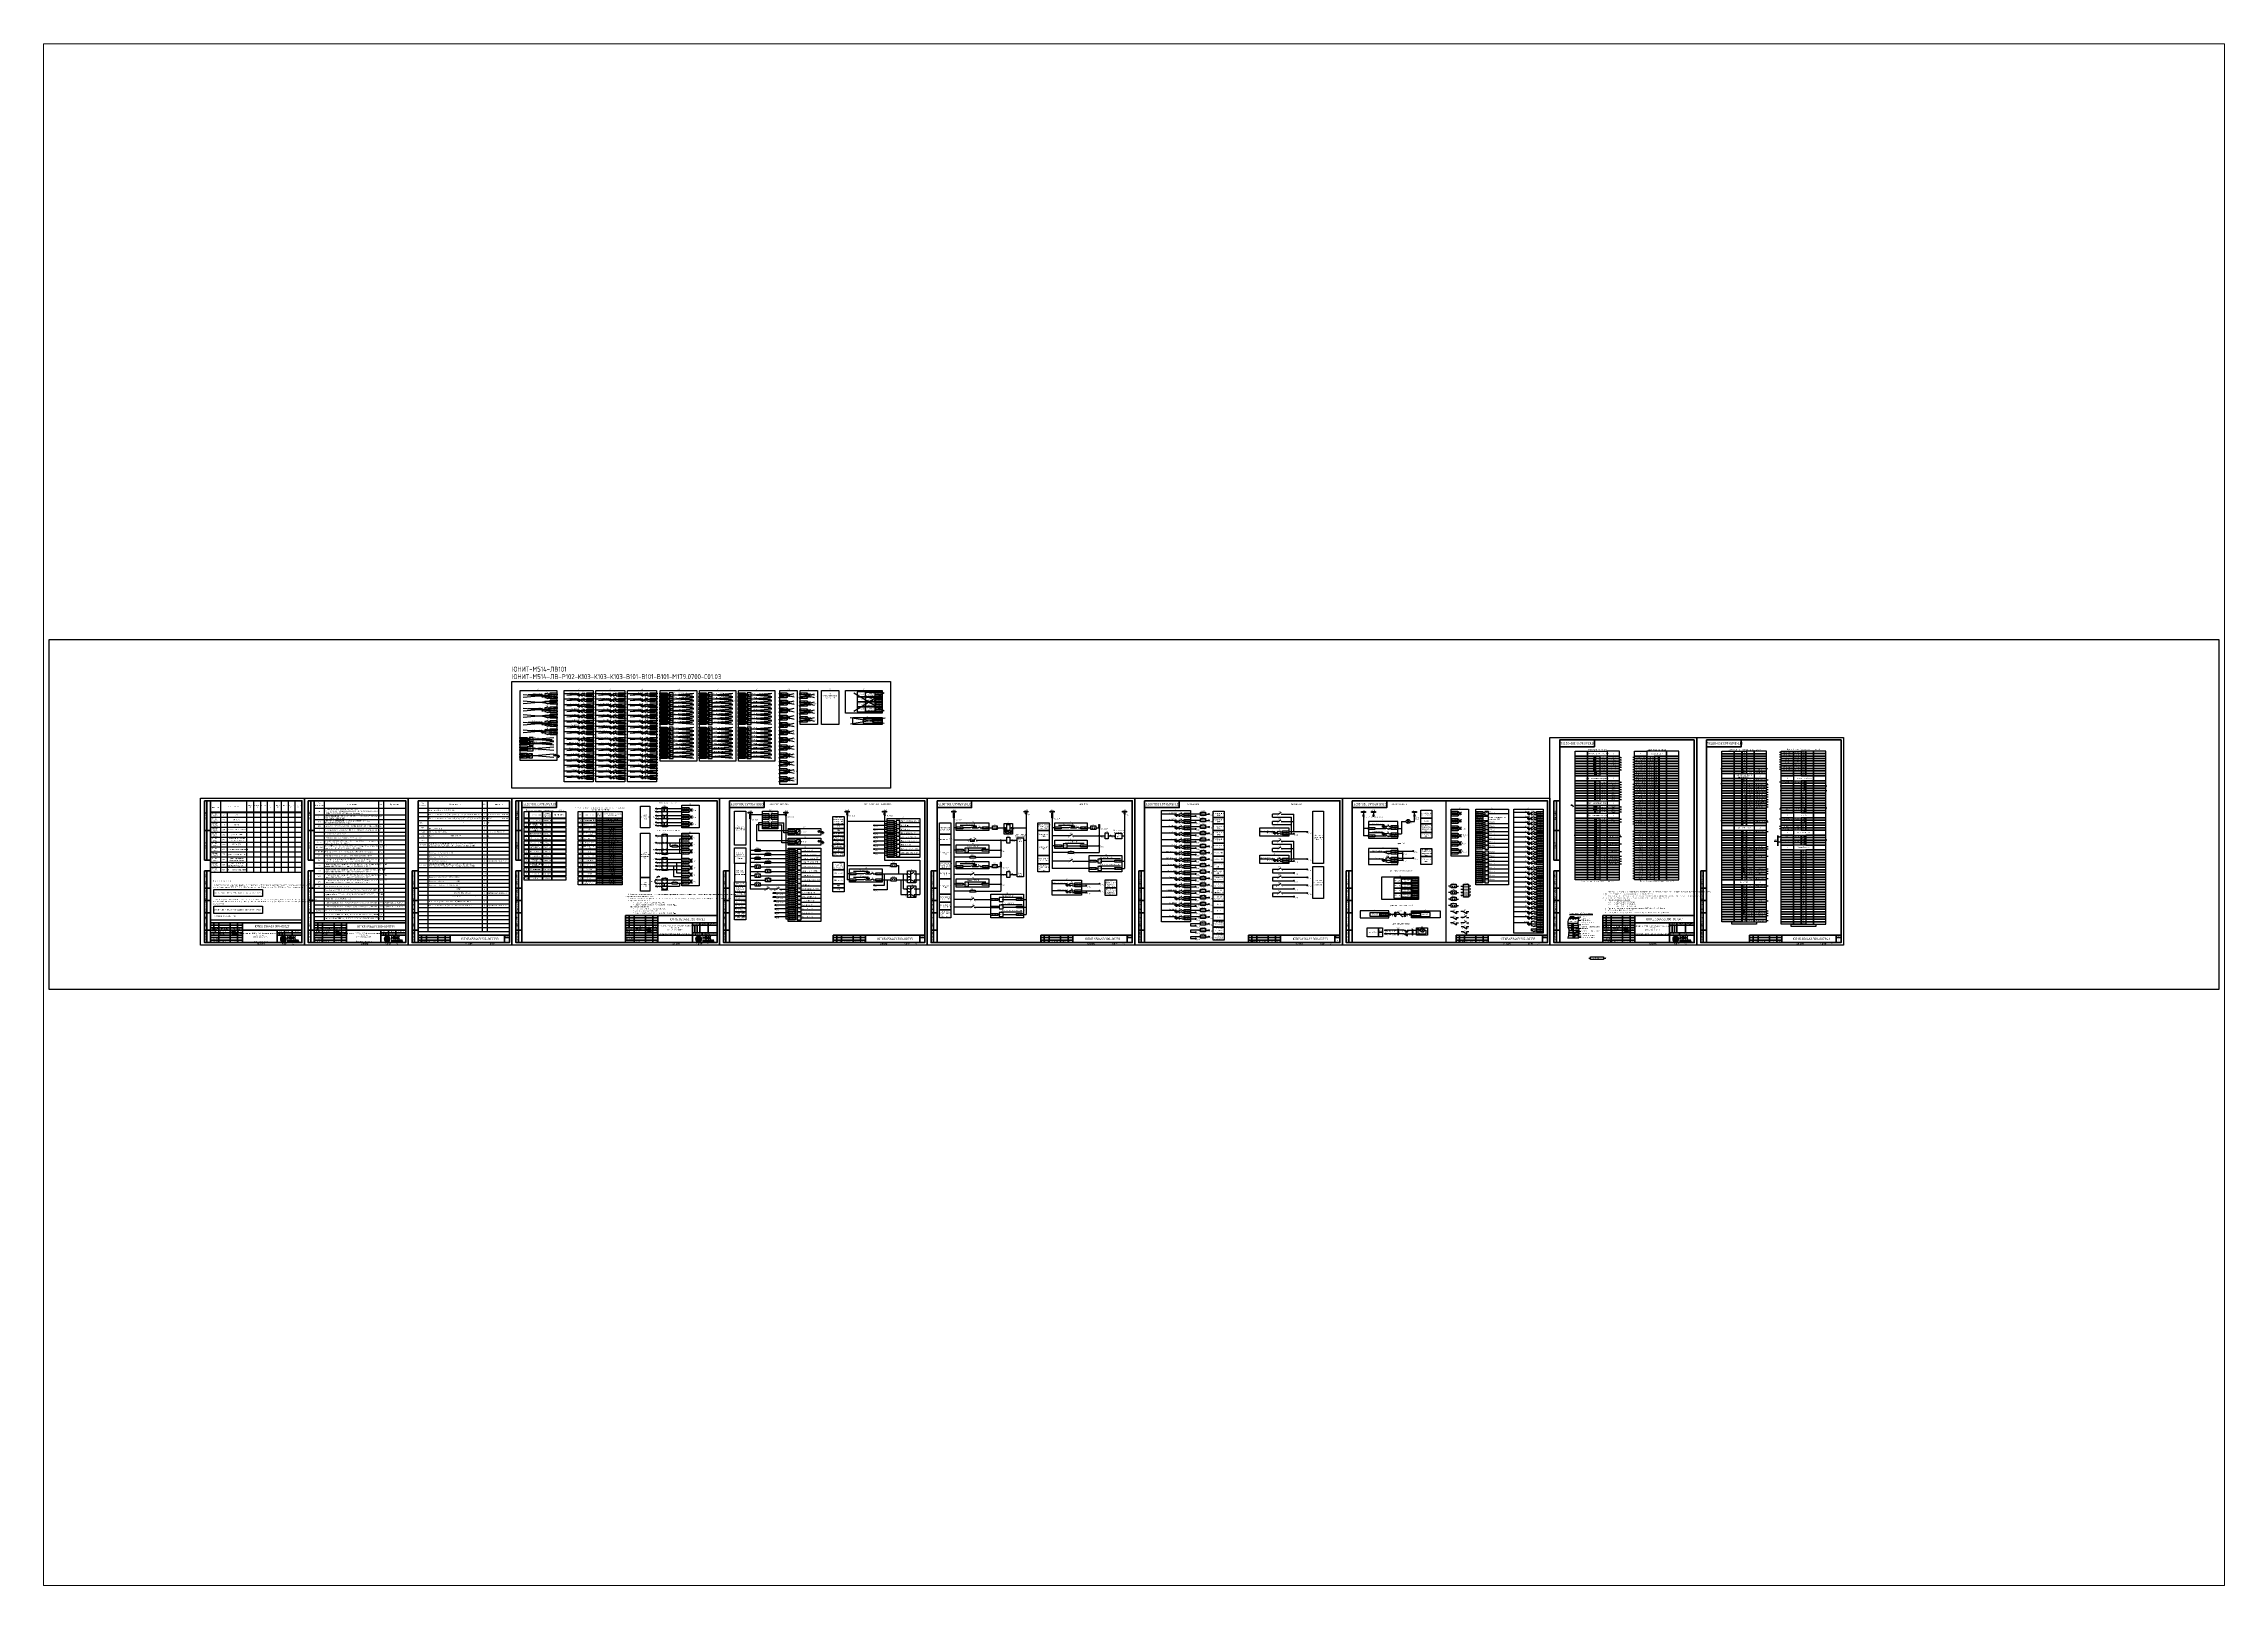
# Paper-space layout 'Лист1' of a CAD drawing. Header units: millimetres. Extents: x 30 to 267, y 21 to 189.
# The model-space entities are those that its viewports show. They can reach past a viewport. Long polylines and large blocks are cut down to what shows.
import ezdxf

# ---------------------------------------------------------------- set-up
doc = ezdxf.new("R2010")
doc.units = ezdxf.units.MM
doc.linetypes.add('штрихпунктирная', pattern=[25.4, 12.7, -6.35, 0, -6.35])
doc.styles.add('2.5_ISOCPEUR', font='isocpeur.ttf', dxfattribs={"width": 0.9, "height": 2.5})
doc.styles.add('Gost type A_2.5', font='GOST_0.TTF', dxfattribs={"height": 2.5})
doc.styles.add('Gost_type_A', font='GOST_0.TTF')

# ---------------------------------------------------------------- blocks, each defined once
blk = doc.blocks.new('POINT')
at = {"const_width": 0.75}
blk.add_lwpolyline([(-0.375, 0, 1), (0.375, 0, 1)], format="xyb", close=True, dxfattribs=at)
blk = doc.blocks.new('Штамп угловой верхний')
at = {"lineweight": 50}
blk.add_lwpolyline([(0, 0), (70, 0), (70, -14), (0, -14)], close=True, dxfattribs=at)
blk = doc.blocks.new('Формат_А3')
blk.add_lwpolyline([(-420, 297), (0, 297), (0, 0), (-420, 0)], close=True)
at = {"lineweight": 50}
blk.add_lwpolyline([(-400, 292), (-5, 292), (-5, 5), (-400, 5)], close=True, dxfattribs=at)
blk = doc.blocks.new('Штамп левый верхний')
at = {"lineweight": 50}
for points in [[(-12, 0), (-7, 0), (-7, -60), (-12, -60)], [(-7, 0), (0, 0), (0, -60), (-7, -60)], [(-12, -60), (-7, -60), (-7, -120), (-12, -120)], [(-7, -60), (0, -60), (0, -120), (-7, -120)]]:
    blk.add_lwpolyline(points, close=True, dxfattribs=at)
at = {"char_height": 2.5, "width": 60, "attachment_point": 5, "rotation": 90, "style": 'Gost_type_A'}
for s, insert in [('Перв. примен.', (-9.5, -30)), ('Справ. №', (-9.5, -90))]:
    blk.add_mtext(s, dxfattribs=dict(at, insert=insert))
blk = doc.blocks.new('Штамп левый нижний')
at = {"lineweight": 50}
for points in [[(-12, 145), (-7, 145), (-7, 110), (-12, 110)], [(-7, 145), (0, 145), (0, 110), (-7, 110)], [(-12, 110), (-7, 110), (-7, 85), (-12, 85)], [(-7, 110), (0, 110), (0, 85), (-7, 85)], [(-12, 85), (-7, 85), (-7, 60), (-12, 60)], [(-12, 60), (-7, 60), (-7, 25), (-12, 25)], [(-7, 85), (0, 85), (0, 60), (-7, 60)], [(-7, 60), (0, 60), (0, 25), (-7, 25)], [(-12, 25), (-7, 25), (-7, 0), (-12, 0)], [(-7, 25), (0, 25), (0, 0), (-7, 0)]]:
    blk.add_lwpolyline(points, close=True, dxfattribs=at)
at = {"char_height": 2.5, "attachment_point": 5, "rotation": 90, "style": 'Gost_type_A'}
for s, insert, width in [('Подп. и дата', (-9.5, 127.5), 35), ('Инв. № дубл.', (-9.5, 97.5), 25), ('Подп. и дата', (-9.5, 42.5), 35), ('Взам. инв. №', (-9.5, 72.5), 25), ('Инв. N подл.', (-9.5, 12.5), 25)]:
    blk.add_mtext(s, dxfattribs=dict(at, insert=insert, width=width))
blk = doc.blocks.new('*U15')
at = {"lineweight": 0, "true_color": 0x00cb62}
h = blk.add_hatch(color=112, dxfattribs=at)
h.dxf.hatch_style = 1
edge = h.paths.add_edge_path()
edge.add_spline(control_points=[(-12.5, 6.1), (-15.9, 6.1), (-18.6, 3.3), (-18.6, 0)], knot_values=[1, 1, 1, 1, 2, 2, 2, 2], degree=3, periodic=0)
edge.add_spline(control_points=[(-18.6, 0), (-18.6, -3.4), (-15.9, -6.2), (-12.5, -6.2)], knot_values=[0, 0, 0, 0, 1, 1, 1, 1], degree=3, periodic=0)
edge.add_spline(control_points=[(-12.5, -6.2), (-9.1, -6.2), (-6.3, -3.4), (-6.3, 0)], knot_values=[3, 3, 3, 3, 4, 4, 4, 4], degree=3, periodic=0)
edge.add_spline(control_points=[(-6.3, 0), (-6.3, 3.3), (-9.1, 6.1), (-12.5, 6.1)], knot_values=[2, 2, 2, 2, 3, 3, 3, 3], degree=3, periodic=0)
edge = h.paths.add_edge_path(flags=16)
edge.add_spline(control_points=[(-18.2, 0), (-18.2, 3.2), (-15.7, 6), (-12.5, 6)], knot_values=[0, 0, 0, 0, 1, 1, 1, 1], degree=3, periodic=0)
edge.add_spline(control_points=[(-12.5, 6), (-9.2, 6), (-6.7, 3.2), (-6.7, 0)], knot_values=[3, 3, 3, 3, 4, 4, 4, 4], degree=3, periodic=0)
edge.add_spline(control_points=[(-6.7, 0), (-6.7, -3.3), (-9.2, -5.8), (-12.5, -5.8)], knot_values=[2, 2, 2, 2, 3, 3, 3, 3], degree=3, periodic=0)
edge.add_spline(control_points=[(-12.5, -5.8), (-15.7, -5.8), (-18.2, -3.3), (-18.2, 0)], knot_values=[1, 1, 1, 1, 2, 2, 2, 2], degree=3, periodic=0)
h = blk.add_hatch(color=112, dxfattribs=at)
h.dxf.hatch_style = 1
edge = h.paths.add_edge_path()
edge.add_spline(control_points=[(-12.5, 5.5), (-15.7, 5.5), (-18.2, 3), (-18.2, 0)], knot_values=[1, 1, 1, 1, 2, 2, 2, 2], degree=3, periodic=0)
edge.add_spline(control_points=[(-18.2, 0), (-18.2, -3.1), (-15.7, -5.6), (-12.5, -5.6)], knot_values=[0, 0, 0, 0, 1, 1, 1, 1], degree=3, periodic=0)
edge.add_spline(control_points=[(-12.5, -5.6), (-9.3, -5.6), (-6.7, -3.1), (-6.7, 0)], knot_values=[3, 3, 3, 3, 4, 4, 4, 4], degree=3, periodic=0)
edge.add_spline(control_points=[(-6.7, 0), (-6.7, 3), (-9.3, 5.5), (-12.5, 5.5)], knot_values=[2, 2, 2, 2, 3, 3, 3, 3], degree=3, periodic=0)
edge = h.paths.add_edge_path(flags=16)
edge.add_spline(control_points=[(-17.9, 0), (-17.9, 2.9), (-15.5, 5.4), (-12.5, 5.4)], knot_values=[0, 0, 0, 0, 1, 1, 1, 1], degree=3, periodic=0)
edge.add_spline(control_points=[(-12.5, 5.4), (-9.4, 5.4), (-7.1, 2.9), (-7.1, 0)], knot_values=[3, 3, 3, 3, 4, 4, 4, 4], degree=3, periodic=0)
edge.add_spline(control_points=[(-7.1, 0), (-7.1, -3), (-9.4, -5.3), (-12.5, -5.3)], knot_values=[2, 2, 2, 2, 3, 3, 3, 3], degree=3, periodic=0)
edge.add_spline(control_points=[(-12.5, -5.3), (-15.5, -5.3), (-17.9, -3), (-17.9, 0)], knot_values=[1, 1, 1, 1, 2, 2, 2, 2], degree=3, periodic=0)
h = blk.add_hatch(color=112, dxfattribs=at)
h.dxf.hatch_style = 1
edge = h.paths.add_edge_path()
edge.add_spline(control_points=[(-17.9, 0), (-17.9, -2.8), (-15.5, -5), (-12.5, -5)], knot_values=[0, 0, 0, 0, 1, 1, 1, 1], degree=3, periodic=0)
edge.add_spline(control_points=[(-12.5, -5), (-9.5, -5), (-7.1, -2.8), (-7.1, 0)], knot_values=[3, 3, 3, 3, 4, 4, 4, 4], degree=3, periodic=0)
edge.add_spline(control_points=[(-7.1, 0), (-7.1, 2.7), (-9.5, 4.9), (-12.5, 4.9)], knot_values=[2, 2, 2, 2, 3, 3, 3, 3], degree=3, periodic=0)
edge.add_spline(control_points=[(-12.5, 4.9), (-15.5, 4.9), (-17.9, 2.7), (-17.9, 0)], knot_values=[1, 1, 1, 1, 2, 2, 2, 2], degree=3, periodic=0)
edge = h.paths.add_edge_path(flags=16)
edge.add_spline(control_points=[(-17.5, 0), (-17.5, 2.6), (-15.3, 4.8), (-12.5, 4.8)], knot_values=[0, 0, 0, 0, 1, 1, 1, 1], degree=3, periodic=0)
edge.add_spline(control_points=[(-12.5, 4.8), (-9.6, 4.8), (-7.4, 2.6), (-7.4, 0)], knot_values=[3, 3, 3, 3, 4, 4, 4, 4], degree=3, periodic=0)
edge.add_spline(control_points=[(-7.4, 0), (-7.4, -2.7), (-9.6, -4.7), (-12.5, -4.7)], knot_values=[2, 2, 2, 2, 3, 3, 3, 3], degree=3, periodic=0)
edge.add_spline(control_points=[(-12.5, -4.7), (-15.3, -4.7), (-17.5, -2.7), (-17.5, 0)], knot_values=[1, 1, 1, 1, 2, 2, 2, 2], degree=3, periodic=0)
h = blk.add_hatch(color=112, dxfattribs=at)
h.dxf.hatch_style = 1
edge = h.paths.add_edge_path()
edge.add_spline(control_points=[(-7.4, 0), (-7.4, 0.3), (-7.5, 0.6), (-7.5, 0.9)], knot_values=[3, 3, 3, 3, 3.12466, 3.12466, 3.12466, 3.12466], degree=3, periodic=0)
edge.add_spline(control_points=[(-7.5, 0.9), (-8, 2.9), (-10.1, 4.4), (-12.5, 4.4)], knot_values=[2, 2, 2, 2, 2.864772, 2.864772, 2.864772, 2.864772], degree=3, periodic=0)
edge.add_spline(control_points=[(-12.5, 4.4), (-14.9, 4.4), (-16.9, 2.9), (-17.4, 0.9)], knot_values=[1.135231, 1.135231, 1.135231, 1.135231, 2, 2, 2, 2], degree=3, periodic=0)
edge.add_spline(control_points=[(-17.4, 0.9), (-17.5, 0.6), (-17.5, 0.3), (-17.5, 0)], knot_values=[0.875337, 0.875337, 0.875337, 0.875337, 1, 1, 1, 1], degree=3, periodic=0)
edge.add_spline(control_points=[(-17.5, 0), (-17.5, -0.4), (-17.5, -0.7), (-17.4, -1.1)], knot_values=[1, 1, 1, 1, 1.132178, 1.132178, 1.132178, 1.132178], degree=3, periodic=0)
edge.add_spline(control_points=[(-17.4, -1.1), (-16.9, -3), (-14.9, -4.5), (-12.5, -4.5)], knot_values=[0, 0, 0, 0, 0.858028, 0.858028, 0.858028, 0.858028], degree=3, periodic=0)
edge.add_spline(control_points=[(-12.5, -4.5), (-10.1, -4.5), (-8.1, -3), (-7.6, -1.1)], knot_values=[3.141968, 3.141968, 3.141968, 3.141968, 4, 4, 4, 4], degree=3, periodic=0)
edge.add_spline(control_points=[(-7.6, -1.1), (-7.5, -0.7), (-7.4, -0.4), (-7.4, 0)], knot_values=[2.867825, 2.867825, 2.867825, 2.867825, 3, 3, 3, 3], degree=3, periodic=0)
edge = h.paths.add_edge_path(flags=16)
edge.add_spline(control_points=[(-17.2, 0), (-17.2, 0.2), (-17.1, 0.5), (-17.1, 0.8)], knot_values=[1, 1, 1, 1, 1.132889, 1.132889, 1.132889, 1.132889], degree=3, periodic=0)
edge.add_spline(control_points=[(-17.1, 0.8), (-16.6, 2.7), (-14.8, 4.2), (-12.5, 4.2)], knot_values=[0, 0, 0, 0, 0.878882, 0.878882, 0.878882, 0.878882], degree=3, periodic=0)
edge.add_spline(control_points=[(-12.5, 4.2), (-10.1, 4.2), (-8.3, 2.7), (-7.9, 0.8)], knot_values=[3.121118, 3.121118, 3.121118, 3.121118, 4, 4, 4, 4], degree=3, periodic=0)
edge.add_spline(control_points=[(-7.9, 0.8), (-7.8, 0.5), (-7.8, 0.2), (-7.8, 0)], knot_values=[2.867111, 2.867111, 2.867111, 2.867111, 3, 3, 3, 3], degree=3, periodic=0)
edge.add_spline(control_points=[(-7.8, 0), (-7.8, -0.3), (-7.8, -0.6), (-7.9, -0.9)], knot_values=[3, 3, 3, 3, 3.139265, 3.139265, 3.139265, 3.139265], degree=3, periodic=0)
edge.add_spline(control_points=[(-7.9, -0.9), (-8.3, -2.8), (-10.2, -4.1), (-12.5, -4.1), (-14.8, -4.1), (-16.6, -2.8), (-17, -0.9)], knot_values=[1.128324, 1.128324, 1.128324, 1.128324, 2, 2, 2, 2.871676, 2.871676, 2.871676, 2.871676], degree=3, periodic=0)
edge.add_spline(control_points=[(-17, -0.9), (-17.1, -0.6), (-17.2, -0.3), (-17.2, 0)], knot_values=[0.860735, 0.860735, 0.860735, 0.860735, 1, 1, 1, 1], degree=3, periodic=0)
edge = h.paths.add_edge_path(flags=0)
edge.add_spline(control_points=[(-16.8, 0), (-16.8, 0.2), (-16.8, 0.4), (-16.7, 0.6)], knot_values=[1, 1, 1, 1, 1.129952, 1.129952, 1.129952, 1.129952], degree=3, periodic=0)
edge.add_spline(control_points=[(-16.7, 0.6), (-16.3, 2.3), (-14.6, 3.7), (-12.5, 3.7)], knot_values=[0, 0, 0, 0, 0.883348, 0.883348, 0.883348, 0.883348], degree=3, periodic=0)
edge.add_spline(control_points=[(-12.5, 3.7), (-10.3, 3.7), (-8.6, 2.3), (-8.2, 0.6)], knot_values=[3.11667, 3.11667, 3.11667, 3.11667, 4, 4, 4, 4], degree=3, periodic=0)
edge.add_spline(control_points=[(-8.2, 0.6), (-8.2, 0.4), (-8.1, 0.2), (-8.1, 0)], knot_values=[2.870028, 2.870028, 2.870028, 2.870028, 3, 3, 3, 3], degree=3, periodic=0)
edge.add_spline(control_points=[(-8.1, 0), (-8.1, -0.3), (-8.2, -0.5), (-8.2, -0.8)], knot_values=[3, 3, 3, 3, 3.135947, 3.135947, 3.135947, 3.135947], degree=3, periodic=0)
edge.add_spline(control_points=[(-8.2, -0.8), (-8.6, -2.4), (-10.3, -3.5), (-12.5, -3.5)], knot_values=[2, 2, 2, 2, 2.876458, 2.876458, 2.876458, 2.876458], degree=3, periodic=0)
edge.add_spline(control_points=[(-12.5, -3.5), (-14.6, -3.5), (-16.3, -2.4), (-16.7, -0.8)], knot_values=[1.12352, 1.12352, 1.12352, 1.12352, 2, 2, 2, 2], degree=3, periodic=0)
edge.add_spline(control_points=[(-16.7, -0.8), (-16.8, -0.5), (-16.8, -0.3), (-16.8, 0)], knot_values=[0.864077, 0.864077, 0.864077, 0.864077, 1, 1, 1, 1], degree=3, periodic=0)
edge = h.paths.add_edge_path(flags=0)
edge.add_spline(control_points=[(-16.4, 0), (-16.4, 0.1), (-16.4, 0.3), (-16.4, 0.5)], knot_values=[1, 1, 1, 1, 1.126377, 1.126377, 1.126377, 1.126377], degree=3, periodic=0)
edge.add_spline(control_points=[(-16.4, 0.5), (-16, 1.9), (-14.5, 3.1), (-12.5, 3.1)], knot_values=[0, 0, 0, 0, 0.888928, 0.888928, 0.888928, 0.888928], degree=3, periodic=0)
edge.add_spline(control_points=[(-12.5, 3.1), (-10.5, 3.1), (-8.9, 1.9), (-8.6, 0.5)], knot_values=[3.111075, 3.111075, 3.111075, 3.111075, 4, 4, 4, 4], degree=3, periodic=0)
edge.add_spline(control_points=[(-8.6, 0.5), (-8.5, 0.3), (-8.5, 0.1), (-8.5, 0)], knot_values=[2.87362, 2.87362, 2.87362, 2.87362, 3, 3, 3, 3], degree=3, periodic=0)
edge.add_spline(control_points=[(-8.5, 0), (-8.5, -0.2), (-8.5, -0.4), (-8.6, -0.6)], knot_values=[3, 3, 3, 3, 3.131788, 3.131788, 3.131788, 3.131788], degree=3, periodic=0)
edge.add_spline(control_points=[(-8.6, -0.6), (-8.9, -2), (-10.5, -3), (-12.5, -3)], knot_values=[2, 2, 2, 2, 2.882553, 2.882553, 2.882553, 2.882553], degree=3, periodic=0)
edge.add_spline(control_points=[(-12.5, -3), (-14.5, -3), (-16, -2), (-16.3, -0.6)], knot_values=[1.117444, 1.117444, 1.117444, 1.117444, 2, 2, 2, 2], degree=3, periodic=0)
edge.add_spline(control_points=[(-16.3, -0.6), (-16.4, -0.4), (-16.4, -0.2), (-16.4, 0)], knot_values=[0.868215, 0.868215, 0.868215, 0.868215, 1, 1, 1, 1], degree=3, periodic=0)
edge = h.paths.add_edge_path(flags=0)
edge.add_spline(control_points=[(-16, -0.5), (-16, -0.3), (-16.1, -0.2), (-16.1, 0), (-16.1, 0.1), (-16, 0.2), (-16, 0.4)], knot_values=[0.873534, 0.873534, 0.873534, 0.873534, 1, 1, 1, 1.12176, 1.12176, 1.12176, 1.12176], degree=3, periodic=0)
edge.add_spline(control_points=[(-16, 0.4), (-15.7, 1.5), (-14.3, 2.5), (-12.5, 2.5), (-10.6, 2.5), (-9.2, 1.5), (-8.9, 0.4)], knot_values=[3.103684, 3.103684, 3.103684, 3.103684, 3.999991, 3.999991, 3.999991, 4.896306, 4.896306, 4.896306, 4.896306], degree=3, periodic=0)
edge.add_spline(control_points=[(-8.9, 0.4), (-8.9, 0.2), (-8.9, 0.1), (-8.9, 0), (-8.9, -0.2), (-8.9, -0.3), (-8.9, -0.5)], knot_values=[2.878251, 2.878251, 2.878251, 2.878251, 3, 3, 3, 3.126453, 3.126453, 3.126453, 3.126453], degree=3, periodic=0)
edge.add_spline(control_points=[(-8.9, -0.5), (-9.2, -1.6), (-10.6, -2.4), (-12.5, -2.4), (-14.3, -2.4), (-15.7, -1.6), (-16, -0.5)], knot_values=[1.109435, 1.109435, 1.109435, 1.109435, 2.000012, 2.000012, 2.000012, 2.890577, 2.890577, 2.890577, 2.890577], degree=3, periodic=0)
edge = h.paths.add_edge_path(flags=0)
edge.add_spline(control_points=[(-15.7, 0), (-15.7, 0.1), (-15.7, 0.2), (-15.6, 0.3)], knot_values=[1, 1, 1, 1, 1.121318, 1.121318, 1.121318, 1.121318], degree=3, periodic=0)
edge.add_spline(control_points=[(-15.6, 0.3), (-15.4, 1.2), (-14.1, 1.9), (-12.5, 1.9)], knot_values=[0, 0, 0, 0, 0.9007, 0.9007, 0.9007, 0.9007], degree=3, periodic=0)
edge.add_spline(control_points=[(-12.5, 1.9), (-10.8, 1.9), (-9.5, 1.2), (-9.3, 0.3)], knot_values=[3.099305, 3.099305, 3.099305, 3.099305, 4, 4, 4, 4], degree=3, periodic=0)
edge.add_spline(control_points=[(-9.3, 0.3), (-9.3, 0.2), (-9.2, 0.1), (-9.2, 0)], knot_values=[2.878676, 2.878676, 2.878676, 2.878676, 3, 3, 3, 3], degree=3, periodic=0)
edge.add_spline(control_points=[(-9.2, 0), (-9.2, -0.2), (-9.3, -0.3), (-9.3, -0.4)], knot_values=[3, 3, 3, 3, 3.126159, 3.126159, 3.126159, 3.126159], degree=3, periodic=0)
edge.add_spline(control_points=[(-9.3, -0.4), (-9.5, -1.2), (-10.8, -1.8), (-12.5, -1.8), (-14.1, -1.8), (-15.4, -1.2), (-15.6, -0.4)], knot_values=[1.105344, 1.105344, 1.105344, 1.105344, 1.999995, 1.999995, 1.999995, 2.89465, 2.89465, 2.89465, 2.89465], degree=3, periodic=0)
edge.add_spline(control_points=[(-15.6, -0.4), (-15.7, -0.3), (-15.7, -0.2), (-15.7, 0)], knot_values=[0.873848, 0.873848, 0.873848, 0.873848, 1, 1, 1, 1], degree=3, periodic=0)
edge = h.paths.add_edge_path(flags=0)
edge.add_spline(control_points=[(-15.3, 0), (-15.3, 0), (-15.3, 0.1), (-15.3, 0.2)], knot_values=[1, 1, 1, 1, 1.112633, 1.112633, 1.112633, 1.112633], degree=3, periodic=0)
edge.add_spline(control_points=[(-15.3, 0.2), (-15.1, 0.8), (-13.9, 1.4), (-12.5, 1.4)], knot_values=[0, 0, 0, 0, 0.904875, 0.904875, 0.904875, 0.904875], degree=3, periodic=0)
edge.add_spline(control_points=[(-12.5, 1.4), (-11, 1.4), (-9.9, 0.8), (-9.6, 0.2)], knot_values=[3.095133, 3.095133, 3.095133, 3.095133, 4, 4, 4, 4], degree=3, periodic=0)
edge.add_spline(control_points=[(-9.6, 0.2), (-9.6, 0.1), (-9.6, 0), (-9.6, 0)], knot_values=[2.887357, 2.887357, 2.887357, 2.887357, 3, 3, 3, 3], degree=3, periodic=0)
edge.add_spline(control_points=[(-9.6, 0), (-9.6, -0.1), (-9.6, -0.2), (-9.7, -0.3)], knot_values=[3, 3, 3, 3, 3.117814, 3.117814, 3.117814, 3.117814], degree=3, periodic=0)
edge.add_spline(control_points=[(-9.7, -0.3), (-9.9, -0.9), (-11, -1.2), (-12.5, -1.2)], knot_values=[2, 2, 2, 2, 2.897768, 2.897768, 2.897768, 2.897768], degree=3, periodic=0)
edge.add_spline(control_points=[(-12.5, -1.2), (-13.9, -1.2), (-15.1, -0.9), (-15.3, -0.3)], knot_values=[1.102221, 1.102221, 1.102221, 1.102221, 2, 2, 2, 2], degree=3, periodic=0)
edge.add_spline(control_points=[(-15.3, -0.3), (-15.3, -0.2), (-15.3, -0.1), (-15.3, 0)], knot_values=[0.882198, 0.882198, 0.882198, 0.882198, 1, 1, 1, 1], degree=3, periodic=0)
edge = h.paths.add_edge_path(flags=0)
edge.add_spline(control_points=[(-15, 0), (-15, 0), (-15, 0), (-14.9, 0)], knot_values=[0.901648, 0.901648, 0.901648, 0.901648, 1, 1, 1, 1], degree=3, periodic=0)
edge.add_spline(control_points=[(-14.9, 0), (-14.8, 0.4), (-13.9, 0.8), (-12.5, 0.8)], knot_values=[0, 0, 0, 0, 0.912829, 0.912829, 0.912829, 0.912829], degree=3, periodic=0)
edge.add_spline(control_points=[(-12.5, 0.8), (-11.1, 0.8), (-10.2, 0.4), (-10, 0)], knot_values=[3.087219, 3.087219, 3.087219, 3.087219, 4, 4, 4, 4], degree=3, periodic=0)
edge.add_spline(control_points=[(-10, 0), (-10, 0), (-10, 0), (-10, 0)], knot_values=[3, 3, 3, 3, 3.098413, 3.098413, 3.098413, 3.098413], degree=3, periodic=0)
edge.add_spline(control_points=[(-10, 0), (-10, -0.1), (-10, -0.1), (-10, -0.1)], knot_values=[2.896056, 2.896056, 2.896056, 2.896056, 3, 3, 3, 3], degree=3, periodic=0)
edge.add_spline(control_points=[(-10, -0.1), (-10.2, -0.4), (-11.1, -0.7), (-12.5, -0.7)], knot_values=[2, 2, 2, 2, 2.903474, 2.903474, 2.903474, 2.903474], degree=3, periodic=0)
edge.add_spline(control_points=[(-12.5, -0.7), (-13.8, -0.7), (-14.8, -0.4), (-14.9, -0.1)], knot_values=[1.096469, 1.096469, 1.096469, 1.096469, 2, 2, 2, 2], degree=3, periodic=0)
edge.add_spline(control_points=[(-14.9, -0.1), (-15, -0.1), (-15, -0.1), (-15, 0)], knot_values=[1, 1, 1, 1, 1.103878, 1.103878, 1.103878, 1.103878], degree=3, periodic=0)
edge = h.paths.add_edge_path(flags=0)
edge.add_spline(control_points=[(-14.6, 0), (-14.6, 0), (-13.3, 0.1), (-12.5, 0.1)], knot_values=[1, 1, 1, 1, 2, 2, 2, 2], degree=3, periodic=0)
edge.add_spline(control_points=[(-12.5, 0.1), (-11.7, 0.1), (-10.4, 0), (-10.4, 0)], knot_values=[2, 2, 2, 2, 3, 3, 3, 3], degree=3, periodic=0)
edge.add_spline(control_points=[(-10.4, 0), (-10.4, -0.1), (-11.7, -0.2), (-12.5, -0.2)], knot_values=[3, 3, 3, 3, 4, 4, 4, 4], degree=3, periodic=0)
edge.add_spline(control_points=[(-12.5, -0.2), (-13.3, -0.2), (-14.6, -0.1), (-14.6, 0)], knot_values=[0, 0, 0, 0, 1, 1, 1, 1], degree=3, periodic=0)
h = blk.add_hatch(color=112, dxfattribs=at)
h.dxf.hatch_style = 1
edge = h.paths.add_edge_path()
edge.add_spline(control_points=[(-16.7, 0.6), (-16.3, 2.3), (-14.6, 3.7), (-12.5, 3.7)], knot_values=[0, 0, 0, 0, 0.883348, 0.883348, 0.883348, 0.883348], degree=3, periodic=0)
edge.add_spline(control_points=[(-12.5, 3.7), (-10.3, 3.7), (-8.6, 2.3), (-8.2, 0.6)], knot_values=[3.11667, 3.11667, 3.11667, 3.11667, 4, 4, 4, 4], degree=3, periodic=0)
edge.add_spline(control_points=[(-8.2, 0.6), (-8.2, 0.4), (-8.1, 0.2), (-8.1, 0)], knot_values=[2.870028, 2.870028, 2.870028, 2.870028, 3, 3, 3, 3], degree=3, periodic=0)
edge.add_spline(control_points=[(-8.1, 0), (-8.1, -0.3), (-8.2, -0.5), (-8.2, -0.8)], knot_values=[3, 3, 3, 3, 3.135947, 3.135947, 3.135947, 3.135947], degree=3, periodic=0)
edge.add_spline(control_points=[(-8.2, -0.8), (-8.6, -2.4), (-10.3, -3.5), (-12.5, -3.5)], knot_values=[2, 2, 2, 2, 2.876458, 2.876458, 2.876458, 2.876458], degree=3, periodic=0)
edge.add_spline(control_points=[(-12.5, -3.5), (-13.9, -3.5), (-15.1, -3.1), (-15.8, -2.3)], knot_values=[1.431996, 1.431996, 1.431996, 1.431996, 2, 2, 2, 2], degree=3, periodic=0)
edge.add_line((-15.8, -2.3), (-16.1, -2.5))
edge.add_spline(control_points=[(-16.1, -2.5), (-15.3, -3.3), (-13.9, -3.9), (-12.5, -3.9)], knot_values=[0, 0, 0, 0, 0.570003, 0.570003, 0.570003, 0.570003], degree=3, periodic=0)
edge.add_spline(control_points=[(-12.5, -3.9), (-10.2, -3.9), (-8.4, -2.6), (-7.9, -0.9)], knot_values=[3.139265, 3.139265, 3.139265, 3.139265, 4, 4, 4, 4], degree=3, periodic=0)
edge.add_spline(control_points=[(-7.9, -0.9), (-7.8, -0.6), (-7.8, -0.3), (-7.8, 0), (-7.8, 0.2), (-7.8, 0.5), (-7.9, 0.8)], knot_values=[2.871676, 2.871676, 2.871676, 2.871676, 3, 3, 3, 3.121118, 3.121118, 3.121118, 3.121118], degree=3, periodic=0)
edge.add_spline(control_points=[(-7.9, 0.8), (-8.3, 2.5), (-10.2, 3.8), (-12.5, 3.8)], knot_values=[2, 2, 2, 2, 2.867111, 2.867111, 2.867111, 2.867111], degree=3, periodic=0)
edge.add_spline(control_points=[(-12.5, 3.8), (-14.7, 3.8), (-16.6, 2.5), (-17.1, 0.8)], knot_values=[1.132889, 1.132889, 1.132889, 1.132889, 2, 2, 2, 2], degree=3, periodic=0)
edge.add_spline(control_points=[(-17.1, 0.8), (-17.1, 0.5), (-17.1, 0.2), (-17.1, 0), (-17.1, -0.3), (-17.1, -0.6), (-17, -0.9)], knot_values=[0.878882, 0.878882, 0.878882, 0.878882, 1, 1, 1, 1.128324, 1.128324, 1.128324, 1.128324], degree=3, periodic=0)
edge.add_spline(control_points=[(-17, -0.9), (-16.9, -1.5), (-16.6, -2), (-16.1, -2.5)], knot_values=[0.570003, 0.570003, 0.570003, 0.570003, 0.860735, 0.860735, 0.860735, 0.860735], degree=3, periodic=0)
edge.add_line((-16.1, -2.5), (-15.8, -2.3))
edge.add_spline(control_points=[(-15.8, -2.3), (-16.3, -1.8), (-16.6, -1.3), (-16.7, -0.8)], knot_values=[1.12352, 1.12352, 1.12352, 1.12352, 1.431996, 1.431996, 1.431996, 1.431996], degree=3, periodic=0)
edge.add_spline(control_points=[(-16.7, -0.8), (-16.8, -0.5), (-16.8, -0.3), (-16.8, 0)], knot_values=[0.864077, 0.864077, 0.864077, 0.864077, 1, 1, 1, 1], degree=3, periodic=0)
edge.add_spline(control_points=[(-16.8, 0), (-16.8, 0.2), (-16.8, 0.4), (-16.7, 0.6)], knot_values=[1, 1, 1, 1, 1.129952, 1.129952, 1.129952, 1.129952], degree=3, periodic=0)
h = blk.add_hatch(color=112, dxfattribs=at)
h.dxf.hatch_style = 1
edge = h.paths.add_edge_path()
edge.add_spline(control_points=[(-16.8, 0), (-16.8, -0.3), (-16.7, -0.5), (-16.7, -0.8)], knot_values=[1, 1, 1, 1, 1.12352, 1.12352, 1.12352, 1.12352], degree=3, periodic=0)
edge.add_spline(control_points=[(-16.7, -0.8), (-16.3, -2.2), (-14.5, -3.3), (-12.5, -3.3)], knot_values=[0, 0, 0, 0, 0.864077, 0.864077, 0.864077, 0.864077], degree=3, periodic=0)
edge.add_spline(control_points=[(-12.5, -3.3), (-10.4, -3.3), (-8.7, -2.2), (-8.2, -0.8)], knot_values=[3.135947, 3.135947, 3.135947, 3.135947, 4, 4, 4, 4], degree=3, periodic=0)
edge.add_spline(control_points=[(-8.2, -0.8), (-8.2, -0.5), (-8.2, -0.3), (-8.2, 0)], knot_values=[2.876458, 2.876458, 2.876458, 2.876458, 3, 3, 3, 3], degree=3, periodic=0)
edge.add_spline(control_points=[(-8.2, 0), (-8.2, 0.2), (-8.2, 0.4), (-8.2, 0.6)], knot_values=[3, 3, 3, 3, 3.11667, 3.11667, 3.11667, 3.11667], degree=3, periodic=0)
edge.add_spline(control_points=[(-8.2, 0.6), (-8.7, 2.1), (-10.4, 3.2), (-12.5, 3.2)], knot_values=[2, 2, 2, 2, 2.870028, 2.870028, 2.870028, 2.870028], degree=3, periodic=0)
edge.add_spline(control_points=[(-12.5, 3.2), (-14.5, 3.2), (-16.3, 2.1), (-16.7, 0.6)], knot_values=[1.129952, 1.129952, 1.129952, 1.129952, 2, 2, 2, 2], degree=3, periodic=0)
edge.add_spline(control_points=[(-16.7, 0.6), (-16.8, 0.4), (-16.8, 0.2), (-16.8, 0)], knot_values=[0.883348, 0.883348, 0.883348, 0.883348, 1, 1, 1, 1], degree=3, periodic=0)
edge = h.paths.add_edge_path(flags=16)
edge.add_spline(control_points=[(-16.4, 0), (-16.4, 0.1), (-16.4, 0.3), (-16.4, 0.5)], knot_values=[1, 1, 1, 1, 1.126377, 1.126377, 1.126377, 1.126377], degree=3, periodic=0)
edge.add_spline(control_points=[(-16.4, 0.5), (-16, 1.9), (-14.5, 3.1), (-12.5, 3.1)], knot_values=[0, 0, 0, 0, 0.888928, 0.888928, 0.888928, 0.888928], degree=3, periodic=0)
edge.add_spline(control_points=[(-12.5, 3.1), (-10.5, 3.1), (-8.9, 1.9), (-8.6, 0.5)], knot_values=[3.111075, 3.111075, 3.111075, 3.111075, 4, 4, 4, 4], degree=3, periodic=0)
edge.add_spline(control_points=[(-8.6, 0.5), (-8.5, 0.3), (-8.5, 0.1), (-8.5, 0)], knot_values=[2.87362, 2.87362, 2.87362, 2.87362, 3, 3, 3, 3], degree=3, periodic=0)
edge.add_spline(control_points=[(-8.5, 0), (-8.5, -0.2), (-8.5, -0.4), (-8.6, -0.6)], knot_values=[3, 3, 3, 3, 3.131788, 3.131788, 3.131788, 3.131788], degree=3, periodic=0)
edge.add_spline(control_points=[(-8.6, -0.6), (-8.9, -2), (-10.5, -3), (-12.5, -3)], knot_values=[2, 2, 2, 2, 2.882553, 2.882553, 2.882553, 2.882553], degree=3, periodic=0)
edge.add_spline(control_points=[(-12.5, -3), (-14.5, -3), (-16, -2), (-16.3, -0.6)], knot_values=[1.117444, 1.117444, 1.117444, 1.117444, 2, 2, 2, 2], degree=3, periodic=0)
edge.add_spline(control_points=[(-16.3, -0.6), (-16.4, -0.4), (-16.4, -0.2), (-16.4, 0)], knot_values=[0.868215, 0.868215, 0.868215, 0.868215, 1, 1, 1, 1], degree=3, periodic=0)
edge = h.paths.add_edge_path(flags=0)
edge.add_spline(control_points=[(-16, -0.5), (-16, -0.3), (-16.1, -0.2), (-16.1, 0), (-16.1, 0.1), (-16, 0.2), (-16, 0.4)], knot_values=[0.873534, 0.873534, 0.873534, 0.873534, 1, 1, 1, 1.12176, 1.12176, 1.12176, 1.12176], degree=3, periodic=0)
edge.add_spline(control_points=[(-16, 0.4), (-15.7, 1.5), (-14.3, 2.5), (-12.5, 2.5), (-10.6, 2.5), (-9.2, 1.5), (-8.9, 0.4)], knot_values=[3.103684, 3.103684, 3.103684, 3.103684, 3.999991, 3.999991, 3.999991, 4.896306, 4.896306, 4.896306, 4.896306], degree=3, periodic=0)
edge.add_spline(control_points=[(-8.9, 0.4), (-8.9, 0.2), (-8.9, 0.1), (-8.9, 0), (-8.9, -0.2), (-8.9, -0.3), (-8.9, -0.5)], knot_values=[2.878251, 2.878251, 2.878251, 2.878251, 3, 3, 3, 3.126453, 3.126453, 3.126453, 3.126453], degree=3, periodic=0)
edge.add_spline(control_points=[(-8.9, -0.5), (-9.2, -1.6), (-10.6, -2.4), (-12.5, -2.4), (-14.3, -2.4), (-15.7, -1.6), (-16, -0.5)], knot_values=[1.109435, 1.109435, 1.109435, 1.109435, 2.000012, 2.000012, 2.000012, 2.890577, 2.890577, 2.890577, 2.890577], degree=3, periodic=0)
edge = h.paths.add_edge_path(flags=0)
edge.add_spline(control_points=[(-15.7, 0), (-15.7, 0.1), (-15.7, 0.2), (-15.6, 0.3)], knot_values=[1, 1, 1, 1, 1.121318, 1.121318, 1.121318, 1.121318], degree=3, periodic=0)
edge.add_spline(control_points=[(-15.6, 0.3), (-15.4, 1.2), (-14.1, 1.9), (-12.5, 1.9)], knot_values=[0, 0, 0, 0, 0.9007, 0.9007, 0.9007, 0.9007], degree=3, periodic=0)
edge.add_spline(control_points=[(-12.5, 1.9), (-10.8, 1.9), (-9.5, 1.2), (-9.3, 0.3)], knot_values=[3.099305, 3.099305, 3.099305, 3.099305, 4, 4, 4, 4], degree=3, periodic=0)
edge.add_spline(control_points=[(-9.3, 0.3), (-9.3, 0.2), (-9.2, 0.1), (-9.2, 0)], knot_values=[2.878676, 2.878676, 2.878676, 2.878676, 3, 3, 3, 3], degree=3, periodic=0)
edge.add_spline(control_points=[(-9.2, 0), (-9.2, -0.2), (-9.3, -0.3), (-9.3, -0.4)], knot_values=[3, 3, 3, 3, 3.126159, 3.126159, 3.126159, 3.126159], degree=3, periodic=0)
edge.add_spline(control_points=[(-9.3, -0.4), (-9.5, -1.2), (-10.8, -1.8), (-12.5, -1.8), (-14.1, -1.8), (-15.4, -1.2), (-15.6, -0.4)], knot_values=[1.105344, 1.105344, 1.105344, 1.105344, 1.999995, 1.999995, 1.999995, 2.89465, 2.89465, 2.89465, 2.89465], degree=3, periodic=0)
edge.add_spline(control_points=[(-15.6, -0.4), (-15.7, -0.3), (-15.7, -0.2), (-15.7, 0)], knot_values=[0.873848, 0.873848, 0.873848, 0.873848, 1, 1, 1, 1], degree=3, periodic=0)
edge = h.paths.add_edge_path(flags=0)
edge.add_spline(control_points=[(-15.3, 0.2), (-15.1, 0.8), (-13.9, 1.4), (-12.5, 1.4)], knot_values=[0, 0, 0, 0, 0.904875, 0.904875, 0.904875, 0.904875], degree=3, periodic=0)
edge.add_spline(control_points=[(-12.5, 1.4), (-11, 1.4), (-9.9, 0.8), (-9.6, 0.2)], knot_values=[3.095133, 3.095133, 3.095133, 3.095133, 4, 4, 4, 4], degree=3, periodic=0)
edge.add_spline(control_points=[(-9.6, 0.2), (-9.6, 0.1), (-9.6, 0), (-9.6, 0)], knot_values=[2.887357, 2.887357, 2.887357, 2.887357, 3, 3, 3, 3], degree=3, periodic=0)
edge.add_spline(control_points=[(-9.7, -0.3), (-9.6, -0.2), (-9.6, -0.1), (-9.6, 0)], knot_values=[3, 3, 3, 3, 3.117814, 3.117814, 3.117814, 3.117814], degree=3, periodic=0)
edge.add_spline(control_points=[(-9.7, -0.3), (-9.9, -0.9), (-11, -1.2), (-12.5, -1.2)], knot_values=[2, 2, 2, 2, 2.897768, 2.897768, 2.897768, 2.897768], degree=3, periodic=0)
edge.add_spline(control_points=[(-12.5, -1.2), (-13.9, -1.2), (-15.1, -0.9), (-15.3, -0.3)], knot_values=[1.102221, 1.102221, 1.102221, 1.102221, 2, 2, 2, 2], degree=3, periodic=0)
edge.add_spline(control_points=[(-15.3, 0), (-15.3, -0.1), (-15.3, -0.2), (-15.3, -0.3)], knot_values=[0.882198, 0.882198, 0.882198, 0.882198, 1, 1, 1, 1], degree=3, periodic=0)
edge.add_spline(control_points=[(-15.3, 0), (-15.3, 0), (-15.3, 0.1), (-15.3, 0.2)], knot_values=[1, 1, 1, 1, 1.112633, 1.112633, 1.112633, 1.112633], degree=3, periodic=0)
edge = h.paths.add_edge_path(flags=0)
edge.add_spline(control_points=[(-12.5, 0.4), (-13.3, 0.4), (-14.7, 0.3), (-14.9, 0)], knot_values=[0, 0, 0, 0, 0.901648, 0.901648, 0.901648, 0.901648], degree=3, periodic=0)
edge.add_spline(control_points=[(-14.9, 0), (-14.8, 0.4), (-13.9, 0.8), (-12.5, 0.8)], knot_values=[0, 0, 0, 0, 0.912829, 0.912829, 0.912829, 0.912829], degree=3, periodic=0)
edge.add_spline(control_points=[(-12.5, 0.8), (-11.1, 0.8), (-10.2, 0.4), (-10, 0)], knot_values=[3.087219, 3.087219, 3.087219, 3.087219, 4, 4, 4, 4], degree=3, periodic=0)
edge.add_spline(control_points=[(-10, 0), (-10, 0), (-10, 0), (-10, 0)], knot_values=[3, 3, 3, 3, 3.098413, 3.098413, 3.098413, 3.098413], degree=3, periodic=0)
edge.add_spline(control_points=[(-10, 0), (-10, -0.1), (-10, -0.1), (-10, -0.1)], knot_values=[2.896056, 2.896056, 2.896056, 2.896056, 3, 3, 3, 3], degree=3, periodic=0)
edge.add_spline(control_points=[(-12.5, -0.4), (-11.6, -0.4), (-10.3, -0.4), (-10, -0.1)], knot_values=[2, 2, 2, 2, 2.896056, 2.896056, 2.896056, 2.896056], degree=3, periodic=0)
edge.add_spline(control_points=[(-10, -0.1), (-10.2, -0.4), (-11.1, -0.7), (-12.5, -0.7)], knot_values=[2, 2, 2, 2, 2.903474, 2.903474, 2.903474, 2.903474], degree=3, periodic=0)
edge.add_spline(control_points=[(-12.5, -0.7), (-13.8, -0.7), (-14.8, -0.4), (-14.9, -0.1)], knot_values=[1.096469, 1.096469, 1.096469, 1.096469, 2, 2, 2, 2], degree=3, periodic=0)
edge.add_spline(control_points=[(-14.9, -0.1), (-15, -0.1), (-15, -0.1), (-15, 0)], knot_values=[1, 1, 1, 1, 1.103878, 1.103878, 1.103878, 1.103878], degree=3, periodic=0)
edge.add_spline(control_points=[(-15, 0), (-15, 0), (-15, 0), (-14.9, 0)], knot_values=[0.901648, 0.901648, 0.901648, 0.901648, 1, 1, 1, 1], degree=3, periodic=0)
edge = h.paths.add_edge_path(flags=0)
edge.add_spline(control_points=[(-14.6, 0), (-14.6, 0), (-13.3, 0.1), (-12.5, 0.1)], knot_values=[1, 1, 1, 1, 2, 2, 2, 2], degree=3, periodic=0)
edge.add_spline(control_points=[(-12.5, 0.1), (-11.7, 0.1), (-10.4, 0), (-10.4, 0)], knot_values=[2, 2, 2, 2, 3, 3, 3, 3], degree=3, periodic=0)
edge.add_spline(control_points=[(-10.4, 0), (-10.4, -0.1), (-11.7, -0.2), (-12.5, -0.2)], knot_values=[3, 3, 3, 3, 4, 4, 4, 4], degree=3, periodic=0)
edge.add_spline(control_points=[(-12.5, -0.2), (-13.3, -0.2), (-14.6, -0.1), (-14.6, 0)], knot_values=[0, 0, 0, 0, 1, 1, 1, 1], degree=3, periodic=0)
h = blk.add_hatch(color=112, dxfattribs=at)
h.dxf.hatch_style = 1
edge = h.paths.add_edge_path()
edge.add_spline(control_points=[(-16.4, 0.5), (-16.4, 0.3), (-16.4, 0.1), (-16.4, 0)], knot_values=[0.888928, 0.888928, 0.888928, 0.888928, 1, 1, 1, 1], degree=3, periodic=0)
edge.add_spline(control_points=[(-16.4, 0), (-16.4, -0.2), (-16.4, -0.4), (-16.3, -0.6)], knot_values=[1, 1, 1, 1, 1.117444, 1.117444, 1.117444, 1.117444], degree=3, periodic=0)
edge.add_spline(control_points=[(-16.3, -0.6), (-16, -1.8), (-14.4, -2.7), (-12.5, -2.7)], knot_values=[0, 0, 0, 0, 0.868215, 0.868215, 0.868215, 0.868215], degree=3, periodic=0)
edge.add_spline(control_points=[(-12.5, -2.7), (-10.6, -2.7), (-9, -1.8), (-8.6, -0.6)], knot_values=[3.131788, 3.131788, 3.131788, 3.131788, 4, 4, 4, 4], degree=3, periodic=0)
edge.add_spline(control_points=[(-8.6, -0.6), (-8.6, -0.4), (-8.5, -0.2), (-8.5, 0)], knot_values=[2.882553, 2.882553, 2.882553, 2.882553, 3, 3, 3, 3], degree=3, periodic=0)
edge.add_spline(control_points=[(-8.5, 0), (-8.5, 0.1), (-8.5, 0.3), (-8.6, 0.5)], knot_values=[3, 3, 3, 3, 3.111075, 3.111075, 3.111075, 3.111075], degree=3, periodic=0)
edge.add_spline(control_points=[(-8.6, 0.5), (-9, 1.7), (-10.6, 2.6), (-12.5, 2.6)], knot_values=[2, 2, 2, 2, 2.87362, 2.87362, 2.87362, 2.87362], degree=3, periodic=0)
edge.add_spline(control_points=[(-12.5, 2.6), (-14.4, 2.6), (-16, 1.7), (-16.4, 0.5)], knot_values=[1.126377, 1.126377, 1.126377, 1.126377, 2, 2, 2, 2], degree=3, periodic=0)
edge = h.paths.add_edge_path(flags=16)
edge.add_spline(control_points=[(-16, 0.4), (-15.7, 1.5), (-14.3, 2.5), (-12.5, 2.5), (-10.6, 2.5), (-9.2, 1.5), (-8.9, 0.4)], knot_values=[3.103684, 3.103684, 3.103684, 3.103684, 3.999991, 3.999991, 3.999991, 4.896306, 4.896306, 4.896306, 4.896306], degree=3, periodic=0)
edge.add_spline(control_points=[(-8.9, 0.4), (-8.9, 0.2), (-8.9, 0.1), (-8.9, 0), (-8.9, -0.2), (-8.9, -0.3), (-8.9, -0.5)], knot_values=[2.878251, 2.878251, 2.878251, 2.878251, 3, 3, 3, 3.126453, 3.126453, 3.126453, 3.126453], degree=3, periodic=0)
edge.add_spline(control_points=[(-8.9, -0.5), (-9.2, -1.6), (-10.6, -2.4), (-12.5, -2.4), (-14.3, -2.4), (-15.7, -1.6), (-16, -0.5)], knot_values=[1.109435, 1.109435, 1.109435, 1.109435, 2.000012, 2.000012, 2.000012, 2.890577, 2.890577, 2.890577, 2.890577], degree=3, periodic=0)
edge.add_spline(control_points=[(-16, -0.5), (-16, -0.3), (-16.1, -0.2), (-16.1, 0), (-16.1, 0.1), (-16, 0.2), (-16, 0.4)], knot_values=[0.873534, 0.873534, 0.873534, 0.873534, 1, 1, 1, 1.12176, 1.12176, 1.12176, 1.12176], degree=3, periodic=0)
edge = h.paths.add_edge_path(flags=0)
edge.add_spline(control_points=[(-15.6, 0.3), (-15.4, 1.2), (-14.1, 1.9), (-12.5, 1.9)], knot_values=[0, 0, 0, 0, 0.9007, 0.9007, 0.9007, 0.9007], degree=3, periodic=0)
edge.add_spline(control_points=[(-12.5, 1.9), (-10.8, 1.9), (-9.5, 1.2), (-9.3, 0.3)], knot_values=[3.099305, 3.099305, 3.099305, 3.099305, 4, 4, 4, 4], degree=3, periodic=0)
edge.add_spline(control_points=[(-9.3, 0.3), (-9.3, 0.2), (-9.2, 0.1), (-9.2, 0)], knot_values=[2.878676, 2.878676, 2.878676, 2.878676, 3, 3, 3, 3], degree=3, periodic=0)
edge.add_spline(control_points=[(-9.2, 0), (-9.2, -0.2), (-9.3, -0.3), (-9.3, -0.4)], knot_values=[3, 3, 3, 3, 3.126159, 3.126159, 3.126159, 3.126159], degree=3, periodic=0)
edge.add_spline(control_points=[(-9.3, -0.4), (-9.5, -1.2), (-10.8, -1.8), (-12.5, -1.8), (-14.1, -1.8), (-15.4, -1.2), (-15.6, -0.4)], knot_values=[1.105344, 1.105344, 1.105344, 1.105344, 1.999995, 1.999995, 1.999995, 2.89465, 2.89465, 2.89465, 2.89465], degree=3, periodic=0)
edge.add_spline(control_points=[(-15.6, -0.4), (-15.7, -0.3), (-15.7, -0.2), (-15.7, 0)], knot_values=[0.873848, 0.873848, 0.873848, 0.873848, 1, 1, 1, 1], degree=3, periodic=0)
edge.add_spline(control_points=[(-15.7, 0), (-15.7, 0.1), (-15.7, 0.2), (-15.6, 0.3)], knot_values=[1, 1, 1, 1, 1.121318, 1.121318, 1.121318, 1.121318], degree=3, periodic=0)
edge = h.paths.add_edge_path(flags=0)
edge.add_spline(control_points=[(-15.3, 0.2), (-15.1, 0.8), (-13.9, 1.4), (-12.5, 1.4)], knot_values=[0, 0, 0, 0, 0.904875, 0.904875, 0.904875, 0.904875], degree=3, periodic=0)
edge.add_spline(control_points=[(-12.5, 1.4), (-11, 1.4), (-9.9, 0.8), (-9.6, 0.2)], knot_values=[3.095133, 3.095133, 3.095133, 3.095133, 4, 4, 4, 4], degree=3, periodic=0)
edge.add_spline(control_points=[(-9.6, 0.2), (-9.6, 0.1), (-9.6, 0), (-9.6, 0)], knot_values=[2.887357, 2.887357, 2.887357, 2.887357, 3, 3, 3, 3], degree=3, periodic=0)
edge.add_spline(control_points=[(-9.7, -0.3), (-9.6, -0.2), (-9.6, -0.1), (-9.6, 0)], knot_values=[3, 3, 3, 3, 3.117814, 3.117814, 3.117814, 3.117814], degree=3, periodic=0)
edge.add_spline(control_points=[(-9.7, -0.3), (-9.9, -0.9), (-11, -1.2), (-12.5, -1.2)], knot_values=[2, 2, 2, 2, 2.897768, 2.897768, 2.897768, 2.897768], degree=3, periodic=0)
edge.add_spline(control_points=[(-12.5, -1.2), (-13.9, -1.2), (-15.1, -0.9), (-15.3, -0.3)], knot_values=[1.102221, 1.102221, 1.102221, 1.102221, 2, 2, 2, 2], degree=3, periodic=0)
edge.add_spline(control_points=[(-15.3, 0), (-15.3, -0.1), (-15.3, -0.2), (-15.3, -0.3)], knot_values=[0.882198, 0.882198, 0.882198, 0.882198, 1, 1, 1, 1], degree=3, periodic=0)
edge.add_spline(control_points=[(-15.3, 0), (-15.3, 0), (-15.3, 0.1), (-15.3, 0.2)], knot_values=[1, 1, 1, 1, 1.112633, 1.112633, 1.112633, 1.112633], degree=3, periodic=0)
edge = h.paths.add_edge_path(flags=0)
edge.add_spline(control_points=[(-14.9, 0), (-14.8, 0.4), (-13.9, 0.8), (-12.5, 0.8)], knot_values=[0, 0, 0, 0, 0.912829, 0.912829, 0.912829, 0.912829], degree=3, periodic=0)
edge.add_spline(control_points=[(-12.5, 0.8), (-11.1, 0.8), (-10.2, 0.4), (-10, 0)], knot_values=[3.087219, 3.087219, 3.087219, 3.087219, 4, 4, 4, 4], degree=3, periodic=0)
edge.add_spline(control_points=[(-10, 0), (-10, 0), (-10, 0), (-10, 0)], knot_values=[3, 3, 3, 3, 3.098413, 3.098413, 3.098413, 3.098413], degree=3, periodic=0)
edge.add_spline(control_points=[(-10, 0), (-10, -0.1), (-10, -0.1), (-10, -0.1)], knot_values=[2.896056, 2.896056, 2.896056, 2.896056, 3, 3, 3, 3], degree=3, periodic=0)
edge.add_spline(control_points=[(-12.5, -0.4), (-11.6, -0.4), (-10.3, -0.4), (-10, -0.1)], knot_values=[2, 2, 2, 2, 2.896056, 2.896056, 2.896056, 2.896056], degree=3, periodic=0)
edge.add_spline(control_points=[(-10, -0.1), (-10.2, -0.4), (-11.1, -0.7), (-12.5, -0.7)], knot_values=[2, 2, 2, 2, 2.903474, 2.903474, 2.903474, 2.903474], degree=3, periodic=0)
edge.add_spline(control_points=[(-12.5, -0.7), (-13.8, -0.7), (-14.8, -0.4), (-14.9, -0.1)], knot_values=[1.096469, 1.096469, 1.096469, 1.096469, 2, 2, 2, 2], degree=3, periodic=0)
edge.add_spline(control_points=[(-14.9, -0.1), (-15, -0.1), (-15, -0.1), (-15, 0)], knot_values=[1, 1, 1, 1, 1.103878, 1.103878, 1.103878, 1.103878], degree=3, periodic=0)
edge.add_spline(control_points=[(-15, 0), (-15, 0), (-15, 0), (-14.9, 0)], knot_values=[0.901648, 0.901648, 0.901648, 0.901648, 1, 1, 1, 1], degree=3, periodic=0)
edge.add_spline(control_points=[(-12.5, 0.4), (-13.3, 0.4), (-14.7, 0.3), (-14.9, 0)], knot_values=[0, 0, 0, 0, 0.901648, 0.901648, 0.901648, 0.901648], degree=3, periodic=0)
edge = h.paths.add_edge_path(flags=0)
edge.add_spline(control_points=[(-14.6, 0), (-14.6, 0), (-13.3, 0.1), (-12.5, 0.1)], knot_values=[1, 1, 1, 1, 2, 2, 2, 2], degree=3, periodic=0)
edge.add_spline(control_points=[(-12.5, 0.1), (-11.7, 0.1), (-10.4, 0), (-10.4, 0)], knot_values=[2, 2, 2, 2, 3, 3, 3, 3], degree=3, periodic=0)
edge.add_spline(control_points=[(-10.4, 0), (-10.4, -0.1), (-11.7, -0.2), (-12.5, -0.2)], knot_values=[3, 3, 3, 3, 4, 4, 4, 4], degree=3, periodic=0)
edge.add_spline(control_points=[(-12.5, -0.2), (-13.3, -0.2), (-14.6, -0.1), (-14.6, 0)], knot_values=[0, 0, 0, 0, 1, 1, 1, 1], degree=3, periodic=0)
h = blk.add_hatch(color=112, dxfattribs=at)
h.dxf.hatch_style = 1
edge = h.paths.add_edge_path()
edge.add_spline(control_points=[(-16, 0.4), (-16, 0.2), (-16, 0.1), (-16, 0), (-16, -0.2), (-16, -0.3), (-16, -0.5)], knot_values=[0.896306, 0.896306, 0.896306, 0.896306, 1, 1, 1, 1.109435, 1.109435, 1.109435, 1.109435], degree=3, periodic=0)
edge.add_spline(control_points=[(-16, -0.5), (-15.7, -1.4), (-14.2, -2.2), (-12.5, -2.2)], knot_values=[0, 0, 0, 0, 0.873534, 0.873534, 0.873534, 0.873534], degree=3, periodic=0)
edge.add_spline(control_points=[(-12.5, -2.2), (-10.7, -2.2), (-9.3, -1.4), (-8.9, -0.5)], knot_values=[3.126453, 3.126453, 3.126453, 3.126453, 4, 4, 4, 4], degree=3, periodic=0)
edge.add_spline(control_points=[(-8.9, -0.5), (-8.9, -0.3), (-8.9, -0.2), (-8.9, 0), (-8.9, 0.1), (-8.9, 0.2), (-8.9, 0.4)], knot_values=[2.890577, 2.890577, 2.890577, 2.890577, 3, 3, 3, 3.103684, 3.103684, 3.103684, 3.103684], degree=3, periodic=0)
edge.add_spline(control_points=[(-8.9, 0.4), (-9.3, 1.3), (-10.7, 2.1), (-12.5, 2.1), (-14.2, 2.1), (-15.7, 1.3), (-16, 0.4)], knot_values=[1.12176, 1.12176, 1.12176, 1.12176, 2.000011, 2.000011, 2.000011, 2.878251, 2.878251, 2.878251, 2.878251], degree=3, periodic=0)
edge = h.paths.add_edge_path(flags=16)
edge.add_spline(control_points=[(-15.7, 0), (-15.7, 0.1), (-15.7, 0.2), (-15.6, 0.3)], knot_values=[1, 1, 1, 1, 1.121318, 1.121318, 1.121318, 1.121318], degree=3, periodic=0)
edge.add_spline(control_points=[(-15.6, 0.3), (-15.4, 1.2), (-14.1, 1.9), (-12.5, 1.9)], knot_values=[0, 0, 0, 0, 0.9007, 0.9007, 0.9007, 0.9007], degree=3, periodic=0)
edge.add_spline(control_points=[(-12.5, 1.9), (-10.8, 1.9), (-9.5, 1.2), (-9.3, 0.3)], knot_values=[3.099305, 3.099305, 3.099305, 3.099305, 4, 4, 4, 4], degree=3, periodic=0)
edge.add_spline(control_points=[(-9.3, 0.3), (-9.3, 0.2), (-9.2, 0.1), (-9.2, 0)], knot_values=[2.878676, 2.878676, 2.878676, 2.878676, 3, 3, 3, 3], degree=3, periodic=0)
edge.add_spline(control_points=[(-9.2, 0), (-9.2, -0.2), (-9.3, -0.3), (-9.3, -0.4)], knot_values=[3, 3, 3, 3, 3.126159, 3.126159, 3.126159, 3.126159], degree=3, periodic=0)
edge.add_spline(control_points=[(-9.3, -0.4), (-9.5, -1.2), (-10.8, -1.8), (-12.5, -1.8), (-14.1, -1.8), (-15.4, -1.2), (-15.6, -0.4)], knot_values=[1.105344, 1.105344, 1.105344, 1.105344, 1.999995, 1.999995, 1.999995, 2.89465, 2.89465, 2.89465, 2.89465], degree=3, periodic=0)
edge.add_spline(control_points=[(-15.6, -0.4), (-15.7, -0.3), (-15.7, -0.2), (-15.7, 0)], knot_values=[0.873848, 0.873848, 0.873848, 0.873848, 1, 1, 1, 1], degree=3, periodic=0)
edge = h.paths.add_edge_path(flags=0)
edge.add_spline(control_points=[(-15.3, 0.2), (-15.1, 0.8), (-13.9, 1.4), (-12.5, 1.4)], knot_values=[0, 0, 0, 0, 0.904875, 0.904875, 0.904875, 0.904875], degree=3, periodic=0)
edge.add_spline(control_points=[(-12.5, 1.4), (-11, 1.4), (-9.9, 0.8), (-9.6, 0.2)], knot_values=[3.095133, 3.095133, 3.095133, 3.095133, 4, 4, 4, 4], degree=3, periodic=0)
edge.add_spline(control_points=[(-9.6, 0.2), (-9.6, 0.1), (-9.6, 0), (-9.6, 0)], knot_values=[2.887357, 2.887357, 2.887357, 2.887357, 3, 3, 3, 3], degree=3, periodic=0)
edge.add_spline(control_points=[(-9.7, -0.3), (-9.6, -0.2), (-9.6, -0.1), (-9.6, 0)], knot_values=[3, 3, 3, 3, 3.117814, 3.117814, 3.117814, 3.117814], degree=3, periodic=0)
edge.add_spline(control_points=[(-9.7, -0.3), (-9.9, -0.9), (-11, -1.2), (-12.5, -1.2)], knot_values=[2, 2, 2, 2, 2.897768, 2.897768, 2.897768, 2.897768], degree=3, periodic=0)
edge.add_spline(control_points=[(-12.5, -1.2), (-13.9, -1.2), (-15.1, -0.9), (-15.3, -0.3)], knot_values=[1.102221, 1.102221, 1.102221, 1.102221, 2, 2, 2, 2], degree=3, periodic=0)
edge.add_spline(control_points=[(-15.3, 0), (-15.3, -0.1), (-15.3, -0.2), (-15.3, -0.3)], knot_values=[0.882198, 0.882198, 0.882198, 0.882198, 1, 1, 1, 1], degree=3, periodic=0)
edge.add_spline(control_points=[(-15.3, 0), (-15.3, 0), (-15.3, 0.1), (-15.3, 0.2)], knot_values=[1, 1, 1, 1, 1.112633, 1.112633, 1.112633, 1.112633], degree=3, periodic=0)
edge = h.paths.add_edge_path(flags=0)
edge.add_spline(control_points=[(-14.9, 0), (-14.8, 0.4), (-13.9, 0.8), (-12.5, 0.8)], knot_values=[0, 0, 0, 0, 0.912829, 0.912829, 0.912829, 0.912829], degree=3, periodic=0)
edge.add_spline(control_points=[(-12.5, 0.8), (-11.1, 0.8), (-10.2, 0.4), (-10, 0)], knot_values=[3.087219, 3.087219, 3.087219, 3.087219, 4, 4, 4, 4], degree=3, periodic=0)
edge.add_spline(control_points=[(-10, 0), (-10, 0), (-10, 0), (-10, 0)], knot_values=[3, 3, 3, 3, 3.098413, 3.098413, 3.098413, 3.098413], degree=3, periodic=0)
edge.add_spline(control_points=[(-10, 0), (-10, -0.1), (-10, -0.1), (-10, -0.1)], knot_values=[2.896056, 2.896056, 2.896056, 2.896056, 3, 3, 3, 3], degree=3, periodic=0)
edge.add_spline(control_points=[(-12.5, -0.4), (-11.6, -0.4), (-10.3, -0.4), (-10, -0.1)], knot_values=[2, 2, 2, 2, 2.896056, 2.896056, 2.896056, 2.896056], degree=3, periodic=0)
edge.add_spline(control_points=[(-10, -0.1), (-10.2, -0.4), (-11.1, -0.7), (-12.5, -0.7)], knot_values=[2, 2, 2, 2, 2.903474, 2.903474, 2.903474, 2.903474], degree=3, periodic=0)
edge.add_spline(control_points=[(-12.5, -0.7), (-13.8, -0.7), (-14.8, -0.4), (-14.9, -0.1)], knot_values=[1.096469, 1.096469, 1.096469, 1.096469, 2, 2, 2, 2], degree=3, periodic=0)
edge.add_spline(control_points=[(-14.9, -0.1), (-15, -0.1), (-15, -0.1), (-15, 0)], knot_values=[1, 1, 1, 1, 1.103878, 1.103878, 1.103878, 1.103878], degree=3, periodic=0)
edge.add_spline(control_points=[(-15, 0), (-15, 0), (-15, 0), (-14.9, 0)], knot_values=[0.901648, 0.901648, 0.901648, 0.901648, 1, 1, 1, 1], degree=3, periodic=0)
edge.add_spline(control_points=[(-12.5, 0.4), (-13.3, 0.4), (-14.7, 0.3), (-14.9, 0)], knot_values=[0, 0, 0, 0, 0.901648, 0.901648, 0.901648, 0.901648], degree=3, periodic=0)
edge = h.paths.add_edge_path(flags=0)
edge.add_spline(control_points=[(-14.6, 0), (-14.6, 0), (-13.3, 0.1), (-12.5, 0.1)], knot_values=[1, 1, 1, 1, 2, 2, 2, 2], degree=3, periodic=0)
edge.add_spline(control_points=[(-12.5, 0.1), (-11.7, 0.1), (-10.4, 0), (-10.4, 0)], knot_values=[2, 2, 2, 2, 3, 3, 3, 3], degree=3, periodic=0)
edge.add_spline(control_points=[(-10.4, 0), (-10.4, -0.1), (-11.7, -0.2), (-12.5, -0.2)], knot_values=[3, 3, 3, 3, 4, 4, 4, 4], degree=3, periodic=0)
edge.add_spline(control_points=[(-12.5, -0.2), (-13.3, -0.2), (-14.6, -0.1), (-14.6, 0)], knot_values=[0, 0, 0, 0, 1, 1, 1, 1], degree=3, periodic=0)
h = blk.add_hatch(color=112, dxfattribs=at)
h.dxf.hatch_style = 1
edge = h.paths.add_edge_path()
edge.add_spline(control_points=[(-15.6, 0.3), (-15.7, 0.2), (-15.7, 0.1), (-15.7, 0), (-15.7, -0.2), (-15.7, -0.3), (-15.6, -0.4)], knot_values=[0.9007, 0.9007, 0.9007, 0.9007, 1, 1, 1, 1.105344, 1.105344, 1.105344, 1.105344], degree=3, periodic=0)
edge.add_spline(control_points=[(-15.6, -0.4), (-15.3, -1.1), (-14.1, -1.6), (-12.5, -1.6)], knot_values=[0, 0, 0, 0, 0.873848, 0.873848, 0.873848, 0.873848], degree=3, periodic=0)
edge.add_spline(control_points=[(-12.5, -1.6), (-10.9, -1.6), (-9.6, -1.1), (-9.3, -0.4)], knot_values=[3.126159, 3.126159, 3.126159, 3.126159, 4, 4, 4, 4], degree=3, periodic=0)
edge.add_spline(control_points=[(-9.3, -0.4), (-9.3, -0.3), (-9.3, -0.2), (-9.3, 0), (-9.3, 0.1), (-9.3, 0.2), (-9.3, 0.3)], knot_values=[2.89465, 2.89465, 2.89465, 2.89465, 3, 3, 3, 3.099305, 3.099305, 3.099305, 3.099305], degree=3, periodic=0)
edge.add_spline(control_points=[(-9.3, 0.3), (-9.6, 1), (-10.9, 1.5), (-12.5, 1.5)], knot_values=[2, 2, 2, 2, 2.878676, 2.878676, 2.878676, 2.878676], degree=3, periodic=0)
edge.add_spline(control_points=[(-12.5, 1.5), (-14.1, 1.5), (-15.4, 1), (-15.6, 0.3)], knot_values=[1.121318, 1.121318, 1.121318, 1.121318, 2, 2, 2, 2], degree=3, periodic=0)
edge = h.paths.add_edge_path(flags=16)
edge.add_spline(control_points=[(-15.3, 0.2), (-15.1, 0.8), (-13.9, 1.4), (-12.5, 1.4)], knot_values=[0, 0, 0, 0, 0.904875, 0.904875, 0.904875, 0.904875], degree=3, periodic=0)
edge.add_spline(control_points=[(-12.5, 1.4), (-11, 1.4), (-9.9, 0.8), (-9.6, 0.2)], knot_values=[3.095133, 3.095133, 3.095133, 3.095133, 4, 4, 4, 4], degree=3, periodic=0)
edge.add_spline(control_points=[(-9.6, 0.2), (-9.6, 0.1), (-9.6, 0), (-9.6, 0)], knot_values=[2.887357, 2.887357, 2.887357, 2.887357, 3, 3, 3, 3], degree=3, periodic=0)
edge.add_spline(control_points=[(-9.7, -0.3), (-9.6, -0.2), (-9.6, -0.1), (-9.6, 0)], knot_values=[3, 3, 3, 3, 3.117814, 3.117814, 3.117814, 3.117814], degree=3, periodic=0)
edge.add_spline(control_points=[(-9.7, -0.3), (-9.9, -0.9), (-11, -1.2), (-12.5, -1.2)], knot_values=[2, 2, 2, 2, 2.897768, 2.897768, 2.897768, 2.897768], degree=3, periodic=0)
edge.add_spline(control_points=[(-12.5, -1.2), (-13.9, -1.2), (-15.1, -0.9), (-15.3, -0.3)], knot_values=[1.102221, 1.102221, 1.102221, 1.102221, 2, 2, 2, 2], degree=3, periodic=0)
edge.add_spline(control_points=[(-15.3, 0), (-15.3, -0.1), (-15.3, -0.2), (-15.3, -0.3)], knot_values=[0.882198, 0.882198, 0.882198, 0.882198, 1, 1, 1, 1], degree=3, periodic=0)
edge.add_spline(control_points=[(-15.3, 0), (-15.3, 0), (-15.3, 0.1), (-15.3, 0.2)], knot_values=[1, 1, 1, 1, 1.112633, 1.112633, 1.112633, 1.112633], degree=3, periodic=0)
edge = h.paths.add_edge_path(flags=0)
edge.add_spline(control_points=[(-14.9, 0), (-14.8, 0.4), (-13.9, 0.8), (-12.5, 0.8)], knot_values=[0, 0, 0, 0, 0.912829, 0.912829, 0.912829, 0.912829], degree=3, periodic=0)
edge.add_spline(control_points=[(-12.5, 0.8), (-11.1, 0.8), (-10.2, 0.4), (-10, 0)], knot_values=[3.087219, 3.087219, 3.087219, 3.087219, 4, 4, 4, 4], degree=3, periodic=0)
edge.add_spline(control_points=[(-10, 0), (-10, 0), (-10, 0), (-10, 0)], knot_values=[3, 3, 3, 3, 3.098413, 3.098413, 3.098413, 3.098413], degree=3, periodic=0)
edge.add_spline(control_points=[(-10, 0), (-10, -0.1), (-10, -0.1), (-10, -0.1)], knot_values=[2.896056, 2.896056, 2.896056, 2.896056, 3, 3, 3, 3], degree=3, periodic=0)
edge.add_spline(control_points=[(-12.5, -0.4), (-11.6, -0.4), (-10.3, -0.4), (-10, -0.1)], knot_values=[2, 2, 2, 2, 2.896056, 2.896056, 2.896056, 2.896056], degree=3, periodic=0)
edge.add_spline(control_points=[(-10, -0.1), (-10.2, -0.4), (-11.1, -0.7), (-12.5, -0.7)], knot_values=[2, 2, 2, 2, 2.903474, 2.903474, 2.903474, 2.903474], degree=3, periodic=0)
edge.add_spline(control_points=[(-12.5, -0.7), (-13.8, -0.7), (-14.8, -0.4), (-14.9, -0.1)], knot_values=[1.096469, 1.096469, 1.096469, 1.096469, 2, 2, 2, 2], degree=3, periodic=0)
edge.add_spline(control_points=[(-14.9, -0.1), (-15, -0.1), (-15, -0.1), (-15, 0)], knot_values=[1, 1, 1, 1, 1.103878, 1.103878, 1.103878, 1.103878], degree=3, periodic=0)
edge.add_spline(control_points=[(-15, 0), (-15, 0), (-15, 0), (-14.9, 0)], knot_values=[0.901648, 0.901648, 0.901648, 0.901648, 1, 1, 1, 1], degree=3, periodic=0)
edge.add_spline(control_points=[(-12.5, 0.4), (-13.3, 0.4), (-14.7, 0.3), (-14.9, 0)], knot_values=[0, 0, 0, 0, 0.901648, 0.901648, 0.901648, 0.901648], degree=3, periodic=0)
edge = h.paths.add_edge_path(flags=0)
edge.add_spline(control_points=[(-14.6, 0), (-14.6, 0), (-13.3, 0.1), (-12.5, 0.1)], knot_values=[1, 1, 1, 1, 2, 2, 2, 2], degree=3, periodic=0)
edge.add_spline(control_points=[(-12.5, 0.1), (-11.7, 0.1), (-10.4, 0), (-10.4, 0)], knot_values=[2, 2, 2, 2, 3, 3, 3, 3], degree=3, periodic=0)
edge.add_spline(control_points=[(-10.4, 0), (-10.4, -0.1), (-11.7, -0.2), (-12.5, -0.2)], knot_values=[3, 3, 3, 3, 4, 4, 4, 4], degree=3, periodic=0)
edge.add_spline(control_points=[(-12.5, -0.2), (-13.3, -0.2), (-14.6, -0.1), (-14.6, 0)], knot_values=[0, 0, 0, 0, 1, 1, 1, 1], degree=3, periodic=0)
h = blk.add_hatch(color=112, dxfattribs=at)
h.dxf.hatch_style = 1
edge = h.paths.add_edge_path()
edge.add_spline(control_points=[(-9.6, 0.2), (-9.9, 0.7), (-11.2, 0.9), (-12.5, 0.9)], knot_values=[2, 2, 2, 2, 2.887357, 2.887357, 2.887357, 2.887357], degree=3, periodic=0)
edge.add_spline(control_points=[(-12.5, 0.9), (-13.7, 0.9), (-15, 0.7), (-15.3, 0.2)], knot_values=[1.112633, 1.112633, 1.112633, 1.112633, 2, 2, 2, 2], degree=3, periodic=0)
edge.add_spline(control_points=[(-15.3, 0.2), (-15.3, 0.1), (-15.3, 0), (-15.3, 0)], knot_values=[0.904875, 0.904875, 0.904875, 0.904875, 1, 1, 1, 1], degree=3, periodic=0)
edge.add_spline(control_points=[(-15.3, 0), (-15.3, -0.1), (-15.3, -0.2), (-15.3, -0.3)], knot_values=[1, 1, 1, 1, 1.102221, 1.102221, 1.102221, 1.102221], degree=3, periodic=0)
edge.add_spline(control_points=[(-15.3, -0.3), (-15, -0.8), (-13.7, -1), (-12.5, -1)], knot_values=[0, 0, 0, 0, 0.882198, 0.882198, 0.882198, 0.882198], degree=3, periodic=0)
edge.add_spline(control_points=[(-12.5, -1), (-11.2, -1), (-9.9, -0.8), (-9.7, -0.3)], knot_values=[3.117814, 3.117814, 3.117814, 3.117814, 4, 4, 4, 4], degree=3, periodic=0)
edge.add_spline(control_points=[(-9.7, -0.3), (-9.6, -0.2), (-9.6, -0.1), (-9.6, 0)], knot_values=[2.897768, 2.897768, 2.897768, 2.897768, 3, 3, 3, 3], degree=3, periodic=0)
edge.add_spline(control_points=[(-9.6, 0), (-9.6, 0), (-9.6, 0.1), (-9.6, 0.2)], knot_values=[3, 3, 3, 3, 3.095133, 3.095133, 3.095133, 3.095133], degree=3, periodic=0)
edge = h.paths.add_edge_path(flags=16)
edge.add_spline(control_points=[(-14.9, 0), (-14.8, 0.4), (-13.9, 0.8), (-12.5, 0.8)], knot_values=[0, 0, 0, 0, 0.912829, 0.912829, 0.912829, 0.912829], degree=3, periodic=0)
edge.add_spline(control_points=[(-12.5, 0.8), (-11.1, 0.8), (-10.2, 0.4), (-10, 0)], knot_values=[3.087219, 3.087219, 3.087219, 3.087219, 4, 4, 4, 4], degree=3, periodic=0)
edge.add_spline(control_points=[(-10, 0), (-10, 0), (-10, 0), (-10, 0)], knot_values=[3, 3, 3, 3, 3.098413, 3.098413, 3.098413, 3.098413], degree=3, periodic=0)
edge.add_spline(control_points=[(-10, 0), (-10, -0.1), (-10, -0.1), (-10, -0.1)], knot_values=[2.896056, 2.896056, 2.896056, 2.896056, 3, 3, 3, 3], degree=3, periodic=0)
edge.add_spline(control_points=[(-10, -0.1), (-10.2, -0.4), (-11.1, -0.7), (-12.5, -0.7)], knot_values=[2, 2, 2, 2, 2.903474, 2.903474, 2.903474, 2.903474], degree=3, periodic=0)
edge.add_spline(control_points=[(-12.5, -0.7), (-13.8, -0.7), (-14.8, -0.4), (-14.9, -0.1)], knot_values=[1.096469, 1.096469, 1.096469, 1.096469, 2, 2, 2, 2], degree=3, periodic=0)
edge.add_spline(control_points=[(-14.9, -0.1), (-15, -0.1), (-15, -0.1), (-15, 0)], knot_values=[1, 1, 1, 1, 1.103878, 1.103878, 1.103878, 1.103878], degree=3, periodic=0)
edge.add_spline(control_points=[(-15, 0), (-15, 0), (-15, 0), (-14.9, 0)], knot_values=[0.901648, 0.901648, 0.901648, 0.901648, 1, 1, 1, 1], degree=3, periodic=0)
edge = h.paths.add_edge_path(flags=0)
edge.add_spline(control_points=[(-14.6, 0), (-14.6, 0), (-13.3, 0.1), (-12.5, 0.1)], knot_values=[1, 1, 1, 1, 2, 2, 2, 2], degree=3, periodic=0)
edge.add_spline(control_points=[(-12.5, 0.1), (-11.7, 0.1), (-10.4, 0), (-10.4, 0)], knot_values=[2, 2, 2, 2, 3, 3, 3, 3], degree=3, periodic=0)
edge.add_spline(control_points=[(-10.4, 0), (-10.4, -0.1), (-11.7, -0.2), (-12.5, -0.2)], knot_values=[3, 3, 3, 3, 4, 4, 4, 4], degree=3, periodic=0)
edge.add_spline(control_points=[(-12.5, -0.2), (-13.3, -0.2), (-14.6, -0.1), (-14.6, 0)], knot_values=[0, 0, 0, 0, 1, 1, 1, 1], degree=3, periodic=0)
h = blk.add_hatch(color=112, dxfattribs=at)
h.dxf.hatch_style = 1
edge = h.paths.add_edge_path()
edge.add_spline(control_points=[(-10, 0), (-10.3, 0.3), (-11.6, 0.4), (-12.5, 0.4)], knot_values=[3.098413, 3.098413, 3.098413, 3.098413, 4, 4, 4, 4], degree=3, periodic=0)
edge.add_spline(control_points=[(-12.5, 0.4), (-13.3, 0.4), (-14.7, 0.3), (-14.9, 0)], knot_values=[0, 0, 0, 0, 0.901648, 0.901648, 0.901648, 0.901648], degree=3, periodic=0)
edge.add_spline(control_points=[(-14.9, 0), (-15, 0), (-15, 0), (-15, 0)], knot_values=[0.912829, 0.912829, 0.912829, 0.912829, 1, 1, 1, 1], degree=3, periodic=0)
edge.add_spline(control_points=[(-15, 0), (-15, -0.1), (-15, -0.1), (-14.9, -0.1)], knot_values=[1, 1, 1, 1, 1.096469, 1.096469, 1.096469, 1.096469], degree=3, periodic=0)
edge.add_spline(control_points=[(-14.9, -0.1), (-14.7, -0.4), (-13.3, -0.4), (-12.5, -0.4)], knot_values=[1.103878, 1.103878, 1.103878, 1.103878, 2, 2, 2, 2], degree=3, periodic=0)
edge.add_spline(control_points=[(-12.5, -0.4), (-11.6, -0.4), (-10.3, -0.4), (-10, -0.1)], knot_values=[2, 2, 2, 2, 2.896056, 2.896056, 2.896056, 2.896056], degree=3, periodic=0)
edge.add_spline(control_points=[(-10, -0.1), (-10, -0.1), (-10, -0.1), (-10, 0)], knot_values=[2.903474, 2.903474, 2.903474, 2.903474, 3, 3, 3, 3], degree=3, periodic=0)
edge.add_spline(control_points=[(-10, 0), (-10, 0), (-10, 0), (-10, 0)], knot_values=[3, 3, 3, 3, 3.087219, 3.087219, 3.087219, 3.087219], degree=3, periodic=0)
edge = h.paths.add_edge_path(flags=16)
edge.add_spline(control_points=[(-12.5, 0.1), (-11.7, 0.1), (-10.4, 0), (-10.4, 0)], knot_values=[2, 2, 2, 2, 3, 3, 3, 3], degree=3, periodic=0)
edge.add_spline(control_points=[(-10.4, 0), (-10.4, -0.1), (-11.7, -0.2), (-12.5, -0.2)], knot_values=[3, 3, 3, 3, 4, 4, 4, 4], degree=3, periodic=0)
edge.add_spline(control_points=[(-12.5, -0.2), (-13.3, -0.2), (-14.6, -0.1), (-14.6, 0)], knot_values=[0, 0, 0, 0, 1, 1, 1, 1], degree=3, periodic=0)
edge.add_spline(control_points=[(-14.6, 0), (-14.6, 0), (-13.3, 0.1), (-12.5, 0.1)], knot_values=[1, 1, 1, 1, 2, 2, 2, 2], degree=3, periodic=0)
at = {"lineweight": 0, "true_color": 0x141414}
h = blk.add_hatch(color=250, dxfattribs=at)
h.dxf.hatch_style = 1
h.paths.add_polyline_path([(1, 4.9), (0, 4.9), (0, 2.9), (-2.9, 2.9), (-2.9, 4.9), (-3.9, 4.9), (-3.9, 0), (-2.9, 0), (-2.9, 1.9), (0, 1.9), (0, 0), (1, 0)])
h = blk.add_hatch(color=250, dxfattribs=at)
h.dxf.hatch_style = 1
edge = h.paths.add_edge_path()
edge.add_spline(control_points=[(6.7, 2.4), (6.7, 3.8), (5.6, 4.9), (4.2, 4.9), (4.2, 4.9), (3.6, 4.9), (2.9, 4.9)], knot_values=[0, 0, 0, 0, 1, 1, 1, 1.5, 1.5, 1.5, 1.5], degree=3, periodic=0)
edge.add_spline(control_points=[(2.9, 4.9), (2.3, 4.9), (1.6, 4.9), (1.6, 4.9), (1.6, 4.9), (1.6, 4.6), (1.6, 4.4)], knot_values=[1.5, 1.5, 1.5, 1.5, 2, 2, 2, 2.5, 2.5, 2.5, 2.5], degree=3, periodic=0)
edge.add_spline(control_points=[(1.6, 4.4), (1.6, 4.1), (1.6, 3.9), (1.6, 3.9), (1.6, 3.9), (4.2, 3.9), (4.2, 3.9)], knot_values=[2.5, 2.5, 2.5, 2.5, 3, 3, 3, 4, 4, 4, 4], degree=3, periodic=0)
edge.add_spline(control_points=[(4.2, 3.9), (4.8, 3.9), (5.4, 3.5), (5.6, 2.9), (5.6, 2.9), (5.6, 2.9), (5.6, 2.9)], knot_values=[4, 4, 4, 4, 5, 5, 5, 5.5, 5.5, 5.5, 5.5], degree=3, periodic=0)
edge.add_spline(control_points=[(5.6, 2.9), (5.6, 2.9), (5.6, 2.9), (5.6, 2.9), (5.6, 2.9), (4.8, 2.9), (4.1, 2.9)], knot_values=[5.5, 5.5, 5.5, 5.5, 6, 6, 6, 6.5, 6.5, 6.5, 6.5], degree=3, periodic=0)
edge.add_spline(control_points=[(4.1, 2.9), (3.4, 2.9), (2.6, 2.9), (2.6, 2.9), (2.6, 2.9), (2.6, 2.7), (2.6, 2.4)], knot_values=[6.5, 6.5, 6.5, 6.5, 7, 7, 7, 7.5, 7.5, 7.5, 7.5], degree=3, periodic=0)
edge.add_spline(control_points=[(2.6, 2.4), (2.6, 2.2), (2.6, 1.9), (2.6, 1.9), (2.6, 1.9), (3.4, 1.9), (4.1, 1.9)], knot_values=[7.5, 7.5, 7.5, 7.5, 8, 8, 8, 8.5, 8.5, 8.5, 8.5], degree=3, periodic=0)
edge.add_spline(control_points=[(4.1, 1.9), (4.8, 1.9), (5.6, 1.9), (5.6, 1.9), (5.6, 1.9), (5.6, 1.9), (5.6, 1.9)], knot_values=[8.5, 8.5, 8.5, 8.5, 9, 9, 9, 10, 10, 10, 10], degree=3, periodic=0)
edge.add_spline(control_points=[(5.6, 1.9), (5.4, 1.3), (4.8, 1), (4.2, 1), (4.2, 1), (3.6, 1), (2.9, 1)], knot_values=[10, 10, 10, 10, 11, 11, 11, 11.5, 11.5, 11.5, 11.5], degree=3, periodic=0)
edge.add_spline(control_points=[(2.9, 1), (2.3, 1), (1.6, 1), (1.6, 1), (1.6, 1), (1.6, 0.7), (1.6, 0.5)], knot_values=[11.5, 11.5, 11.5, 11.5, 12, 12, 12, 12.5, 12.5, 12.5, 12.5], degree=3, periodic=0)
edge.add_spline(control_points=[(1.6, 0.5), (1.6, 0.2), (1.6, 0), (1.6, 0), (1.6, 0), (4.2, 0), (4.2, 0)], knot_values=[12.5, 12.5, 12.5, 12.5, 13, 13, 13, 14, 14, 14, 14], degree=3, periodic=0)
edge.add_spline(control_points=[(4.2, 0), (5.6, 0), (6.7, 1.1), (6.7, 2.4)], knot_values=[14, 14, 14, 14, 15, 15, 15, 15], degree=3, periodic=0)
h = blk.add_hatch(color=250, dxfattribs=at)
h.dxf.hatch_style = 1
h.paths.add_polyline_path([(10.7, 2.4), (12.2, 4.9), (11, 4.9), (9.8, 2.9), (8.2, 2.9), (8.2, 4.9), (7.2, 4.9), (7.2, 0), (8.2, 0), (8.2, 1.9), (9.8, 1.9), (11, 0), (12.2, 0)])
h = blk.add_hatch(color=250, dxfattribs=at)
h.dxf.hatch_style = 1
edge = h.paths.add_edge_path(flags=16)
edge.add_spline(control_points=[(-1.3, -2.5), (-1.3, -2.5), (-1, -2.5), (-1, -2.5), (-0.5, -2.5), (-0.1, -2.9), (-0.1, -3.4), (-0.1, -3.9), (-0.5, -4.3), (-1, -4.3), (-1, -4.3), (-1.3, -4.3), (-1.3, -4.3), (-1.8, -4.3), (-2.2, -3.9), (-2.2, -3.4), (-2.2, -2.9), (-1.8, -2.5), (-1.3, -2.5)], knot_values=[0, 0, 0, 0, 1, 1, 1, 2, 2, 2, 3, 3, 3, 4, 4, 4, 5, 5, 5, 6, 6, 6, 6], degree=3, periodic=0)
edge = h.paths.add_edge_path()
edge.add_spline(control_points=[(-3.2, -3.7), (-3.2, -3.7), (-2.8, -3.7), (-2.8, -3.7), (-2.7, -4.4), (-2, -5), (-1.3, -5), (-1.3, -5), (-1, -5), (-1, -5), (-0.1, -5), (0.5, -4.3), (0.5, -3.4), (0.5, -2.6), (-0.1, -1.9), (-1, -1.9), (-1, -1.9), (-1.3, -1.9), (-1.3, -1.9), (-2, -1.9), (-2.7, -2.4), (-2.8, -3.1), (-2.8, -3.1), (-3.2, -3.1), (-3.2, -3.1), (-3.2, -3.1), (-3.2, -1.9), (-3.2, -1.9), (-3.2, -1.9), (-3.9, -1.9), (-3.9, -1.9), (-3.9, -1.9), (-3.9, -5), (-3.9, -5), (-3.9, -5), (-3.2, -5), (-3.2, -5), (-3.2, -5), (-3.2, -3.7), (-3.2, -3.7)], knot_values=[0, 0, 0, 0, 1, 1, 1, 2, 2, 2, 3, 3, 3, 4, 4, 4, 5, 5, 5, 6, 6, 6, 7, 7, 7, 8, 8, 8, 9, 9, 9, 10, 10, 10, 11, 11, 11, 12, 12, 12, 13, 13, 13, 13], degree=3, periodic=0)
h = blk.add_hatch(color=250, dxfattribs=at)
h.dxf.hatch_style = 1
h.paths.add_polyline_path([(4.1, -1.9), (3.4, -1.9), (3.4, -3.1), (1.7, -3.1), (1.7, -1.9), (1, -1.9), (1, -5), (1.7, -5), (1.7, -3.7), (3.4, -3.7), (3.4, -5), (4.1, -5)])
h = blk.add_hatch(color=250, dxfattribs=at)
h.dxf.hatch_style = 1
h.paths.add_polyline_path([(7.3, -2.5), (7.3, -5), (7.9, -5), (7.9, -1.9), (6.9, -1.9), (5.5, -4.3), (5.5, -1.9), (4.8, -1.9), (4.8, -5), (5.8, -5)])
h = blk.add_hatch(color=250, dxfattribs=at)
h.dxf.hatch_style = 1
h.paths.add_polyline_path([(10.3, -2.5), (11.5, -2.5), (11.5, -1.9), (8.4, -1.9), (8.4, -2.5), (9.7, -2.5), (9.7, -5), (10.3, -5)])
h = blk.add_hatch(color=250, dxfattribs=at)
h.dxf.hatch_style = 1
h.paths.add_polyline_path([(14.9, -1.9), (12, -1.9), (12, -5), (15, -5), (15, -4.3), (12.7, -4.3), (12.7, -3.7), (14.3, -3.7), (14.3, -3.1), (12.7, -3.1), (12.7, -2.5), (14.9, -2.5)])
h = blk.add_hatch(color=250, dxfattribs=at)
h.dxf.hatch_style = 1
h.paths.add_polyline_path([(17.7, -1.9), (16.2, -1.9), (15.3, -5), (15.9, -5), (16.7, -2.5), (17.2, -2.5), (17.9, -5), (18.6, -5)])
at = {"color": 250, "lineweight": 0, "true_color": 0x141414}
for points in [[(1, 0), (1, 4.9), (0, 4.9), (0, 2.9), (-2.9, 2.9), (-2.9, 4.9), (-3.9, 4.9), (-3.9, 0), (-2.9, 0), (-2.9, 1.9), (0, 1.9), (0, 0), (1, 0)], [(12.2, 4.9), (11, 4.9), (9.8, 2.9), (8.2, 2.9), (8.2, 4.9), (7.2, 4.9), (7.2, 0), (8.2, 0), (8.2, 1.9), (9.8, 1.9), (11, 0), (12.2, 0), (10.7, 2.4), (12.2, 4.9)], [(1.7, -1.9), (1, -1.9), (1, -5), (1.7, -5), (1.7, -3.7), (3.4, -3.7), (3.4, -5), (4.1, -5), (4.1, -1.9), (3.4, -1.9), (3.4, -3.1), (1.7, -3.1), (1.7, -1.9)], [(7.3, -5), (7.9, -5), (7.9, -1.9), (6.9, -1.9), (5.5, -4.3), (5.5, -1.9), (4.8, -1.9), (4.8, -5), (5.8, -5), (7.3, -2.5), (7.3, -5)], [(11.5, -1.9), (8.4, -1.9), (8.4, -2.5), (9.7, -2.5), (9.7, -5), (10.3, -5), (10.3, -2.5), (11.5, -2.5), (11.5, -1.9)], [(15, -4.3), (12.7, -4.3), (12.7, -3.7), (14.3, -3.7), (14.3, -3.1), (12.7, -3.1), (12.7, -2.5), (14.9, -2.5), (14.9, -1.9), (12, -1.9), (12, -5), (15, -5), (15, -4.3)], [(16.2, -1.9), (15.3, -5), (15.9, -5), (16.7, -2.5), (17.2, -2.5), (17.9, -5), (18.6, -5), (17.7, -1.9), (16.2, -1.9)]]:
    blk.add_lwpolyline(points, dxfattribs=at)
at = {"color": 112, "lineweight": 0, "true_color": 0x00cb62}
for points in [[(-12.5, -6.2), (-15.9, -6.2), (-18.6, -3.4), (-18.6, 0), (-18.6, 3.3), (-15.9, 6.1), (-12.5, 6.1), (-9.1, 6.1), (-6.3, 3.3), (-6.3, 0), (-6.3, -3.4), (-9.1, -6.2), (-12.5, -6.2)], [(-12.5, 6), (-15.7, 6), (-18.2, 3.2), (-18.2, 0), (-18.2, -3.3), (-15.7, -5.8), (-12.5, -5.8), (-9.2, -5.8), (-6.7, -3.3), (-6.7, 0), (-6.7, 3.2), (-9.2, 6), (-12.5, 6)], [(-12.5, -5.6), (-15.7, -5.6), (-18.2, -3.1), (-18.2, 0), (-18.2, 3), (-15.7, 5.5), (-12.5, 5.5), (-9.3, 5.5), (-6.7, 3), (-6.7, 0), (-6.7, -3.1), (-9.3, -5.6), (-12.5, -5.6)], [(-12.5, 5.4), (-15.5, 5.4), (-17.9, 2.9), (-17.9, 0), (-17.9, -3), (-15.5, -5.3), (-12.5, -5.3), (-9.4, -5.3), (-7.1, -3), (-7.1, 0), (-7.1, 2.9), (-9.4, 5.4), (-12.5, 5.4)], [(-12.5, -5), (-15.5, -5), (-17.9, -2.8), (-17.9, 0), (-17.9, 2.7), (-15.5, 4.9), (-12.5, 4.9), (-9.5, 4.9), (-7.1, 2.7), (-7.1, 0), (-7.1, -2.8), (-9.5, -5), (-12.5, -5)], [(-12.5, 4.8), (-15.3, 4.8), (-17.5, 2.6), (-17.5, 0), (-17.5, -2.7), (-15.3, -4.7), (-12.5, -4.7), (-9.6, -4.7), (-7.4, -2.7), (-7.4, 0), (-7.4, 2.6), (-9.6, 4.8), (-12.5, 4.8)], [(-12.5, -4.5), (-15.3, -4.5), (-17.5, -2.5), (-17.5, 0), (-17.5, 2.4), (-15.3, 4.4), (-12.5, 4.4), (-9.7, 4.4), (-7.4, 2.4), (-7.4, 0), (-7.4, -2.5), (-9.7, -4.5), (-12.5, -4.5)], [(-12.5, -3.9), (-15.1, -3.9), (-17.2, -2.2), (-17.2, 0), (-17.2, 2.1), (-15.1, 3.8), (-12.5, 3.8), (-9.9, 3.8), (-7.8, 2.1), (-7.8, 0), (-7.8, -2.2), (-9.9, -3.9), (-12.5, -3.9)], [(-12.5, 4.2), (-15.1, 4.2), (-17.1, 2.3), (-17.1, 0), (-17.1, -2.4), (-15.1, -4.1), (-12.5, -4.1), (-9.8, -4.1), (-7.8, -2.4), (-7.8, 0), (-7.8, 2.3), (-9.8, 4.2), (-12.5, 4.2)], [(-12.5, 3.7), (-14.9, 3.7), (-16.8, 1.9), (-16.8, 0), (-16.8, -2), (-14.9, -3.5), (-12.5, -3.5), (-10, -3.5), (-8.2, -2), (-8.2, 0), (-8.2, 1.9), (-10, 3.7), (-12.5, 3.7)], [(-12.5, -3.3), (-14.9, -3.3), (-16.8, -1.8), (-16.8, 0), (-16.8, 1.8), (-14.9, 3.2), (-12.5, 3.2), (-10.1, 3.2), (-8.1, 1.8), (-8.1, 0), (-8.1, -1.8), (-10.1, -3.3), (-12.5, -3.3)], [(-12.5, 3.1), (-14.7, 3.1), (-16.4, 1.6), (-16.4, 0), (-16.4, -1.7), (-14.7, -3), (-12.5, -3), (-10.2, -3), (-8.5, -1.7), (-8.5, 0), (-8.5, 1.6), (-10.2, 3.1), (-12.5, 3.1)], [(-12.5, -2.7), (-14.7, -2.7), (-16.4, -1.5), (-16.4, 0), (-16.4, 1.4), (-14.7, 2.6), (-12.5, 2.6), (-10.3, 2.6), (-8.5, 1.4), (-8.5, 0), (-8.5, -1.5), (-10.3, -2.7), (-12.5, -2.7)], [(-12.5, -2.2), (-14.5, -2.2), (-16.1, -1.2), (-16.1, 0), (-16.1, 1.1), (-14.5, 2.1), (-12.5, 2.1), (-10.5, 2.1), (-8.9, 1.1), (-8.9, 0), (-8.9, -1.2), (-10.5, -2.2), (-12.5, -2.2)], [(-12.5, 2.5), (-14.5, 2.5), (-16, 1.3), (-16, 0), (-16, -1.4), (-14.5, -2.4), (-12.5, -2.4), (-10.4, -2.4), (-8.9, -1.4), (-8.9, 0), (-8.9, 1.3), (-10.4, 2.5), (-12.5, 2.5)], [(-12.5, 1.9), (-14.3, 1.9), (-15.7, 1), (-15.7, 0), (-15.7, -1.1), (-14.3, -1.8), (-12.5, -1.8), (-10.6, -1.8), (-9.3, -1.1), (-9.3, 0), (-9.3, 1), (-10.6, 1.9), (-12.5, 1.9)], [(-12.5, -1.6), (-14.3, -1.6), (-15.7, -0.9), (-15.7, 0), (-15.7, 0.8), (-14.3, 1.5), (-12.5, 1.5), (-10.7, 1.5), (-9.2, 0.8), (-9.2, 0), (-9.2, -0.9), (-10.7, -1.6), (-12.5, -1.6)], [(-12.5, 1.4), (-14.1, 1.4), (-15.3, 0.7), (-15.3, 0), (-15.3, -0.8), (-14.1, -1.2), (-12.5, -1.2), (-10.8, -1.2), (-9.6, -0.8), (-9.6, 0), (-9.6, 0.7), (-10.8, 1.4), (-12.5, 1.4)], [(-12.5, -1), (-13.9, -1), (-15.3, -0.7), (-15.3, 0), (-15.3, 0.6), (-13.9, 0.9), (-12.5, 0.9), (-11.1, 0.9), (-9.6, 0.6), (-9.6, 0), (-9.6, -0.7), (-11.1, -1), (-12.5, -1)], [(-12.5, 0.8), (-14, 0.8), (-15, 0.3), (-15, 0), (-15, -0.4), (-14, -0.7), (-12.5, -0.7), (-11, -0.7), (-10, -0.4), (-10, 0), (-10, 0.3), (-11, 0.8), (-12.5, 0.8)], [(-12.5, 0.4), (-13.4, 0.4), (-15, 0.3), (-15, 0), (-15, -0.4), (-13.4, -0.4), (-12.5, -0.4), (-11.5, -0.4), (-10, -0.4), (-10, 0), (-10, 0.3), (-11.5, 0.4), (-12.5, 0.4)], [(-12.5, -0.2), (-13.3, -0.2), (-14.6, -0.1), (-14.6, 0), (-14.6, 0), (-13.3, 0.1), (-12.5, 0.1), (-11.7, 0.1), (-10.4, 0), (-10.4, 0), (-10.4, -0.1), (-11.7, -0.2), (-12.5, -0.2)]]:
    blk.add_open_spline(points, degree=3, knots=[0, 0, 0, 0, 1, 1, 1, 2, 2, 2, 3, 3, 3, 4, 4, 4, 4], dxfattribs=at)
at = {"color": 250, "lineweight": 0, "true_color": 0x141414}
for points, knots in [([(6.7, 2.4), (6.7, 3.8), (5.6, 4.9), (4.2, 4.9), (4.2, 4.9), (1.6, 4.9), (1.6, 4.9), (1.6, 4.9), (1.6, 3.9), (1.6, 3.9), (1.6, 3.9), (4.2, 3.9), (4.2, 3.9), (4.8, 3.9), (5.4, 3.5), (5.6, 2.9), (5.6, 2.9), (5.6, 2.9), (5.6, 2.9), (5.6, 2.9), (2.6, 2.9), (2.6, 2.9), (2.6, 2.9), (2.6, 1.9), (2.6, 1.9), (2.6, 1.9), (5.6, 1.9), (5.6, 1.9), (5.6, 1.9), (5.6, 1.9), (5.6, 1.9), (5.4, 1.3), (4.8, 1), (4.2, 1), (4.2, 1), (1.6, 1), (1.6, 1), (1.6, 1), (1.6, 0), (1.6, 0), (1.6, 0), (4.2, 0), (4.2, 0), (5.6, 0), (6.7, 1.1), (6.7, 2.4)], [0, 0, 0, 0, 1, 1, 1, 2, 2, 2, 3, 3, 3, 4, 4, 4, 5, 5, 5, 6, 6, 6, 7, 7, 7, 8, 8, 8, 9, 9, 9, 10, 10, 10, 11, 11, 11, 12, 12, 12, 13, 13, 13, 14, 14, 14, 15, 15, 15, 15]), ([(-3.2, -3.7), (-3.2, -3.7), (-2.8, -3.7), (-2.8, -3.7), (-2.7, -4.4), (-2, -5), (-1.3, -5), (-1.3, -5), (-1, -5), (-1, -5), (-0.1, -5), (0.5, -4.3), (0.5, -3.4), (0.5, -2.6), (-0.1, -1.9), (-1, -1.9), (-1, -1.9), (-1.3, -1.9), (-1.3, -1.9), (-2, -1.9), (-2.7, -2.4), (-2.8, -3.1), (-2.8, -3.1), (-3.2, -3.1), (-3.2, -3.1), (-3.2, -3.1), (-3.2, -1.9), (-3.2, -1.9), (-3.2, -1.9), (-3.9, -1.9), (-3.9, -1.9), (-3.9, -1.9), (-3.9, -5), (-3.9, -5), (-3.9, -5), (-3.2, -5), (-3.2, -5), (-3.2, -5), (-3.2, -3.7), (-3.2, -3.7)], [0, 0, 0, 0, 1, 1, 1, 2, 2, 2, 3, 3, 3, 4, 4, 4, 5, 5, 5, 6, 6, 6, 7, 7, 7, 8, 8, 8, 9, 9, 9, 10, 10, 10, 11, 11, 11, 12, 12, 12, 13, 13, 13, 13]), ([(-1.3, -2.5), (-1.3, -2.5), (-1, -2.5), (-1, -2.5), (-0.5, -2.5), (-0.1, -2.9), (-0.1, -3.4), (-0.1, -3.9), (-0.5, -4.3), (-1, -4.3), (-1, -4.3), (-1.3, -4.3), (-1.3, -4.3), (-1.8, -4.3), (-2.2, -3.9), (-2.2, -3.4), (-2.2, -2.9), (-1.8, -2.5), (-1.3, -2.5)], [0, 0, 0, 0, 1, 1, 1, 2, 2, 2, 3, 3, 3, 4, 4, 4, 5, 5, 5, 6, 6, 6, 6])]:
    blk.add_open_spline(points, degree=3, knots=knots, dxfattribs=at)
blk = doc.blocks.new('Штамп большой нижний')
at = {"lineweight": 50}
for points in [[(-185, 55), (-178, 55), (-178, 35), (-185, 35)], [(-178, 55), (-168, 55), (-168, 35), (-178, 35)], [(-168, 55), (-145, 55), (-145, 35), (-168, 35)], [(-145, 55), (-130, 55), (-130, 35), (-145, 35)], [(-130, 55), (-120, 55), (-120, 35), (-130, 35)], [(-120, 55), (0, 55), (0, 40), (-120, 40)], [(-185, 35), (-178, 35), (-178, 30), (-185, 30)], [(-185, 30), (-168, 30), (-168, 0), (-185, 0)], [(-178, 35), (-168, 35), (-168, 30), (-178, 30)], [(-168, 35), (-145, 35), (-145, 30), (-168, 30)], [(-168, 30), (-145, 30), (-145, 0), (-168, 0)], [(-145, 35), (-130, 35), (-130, 30), (-145, 30)], [(-145, 30), (-130, 30), (-130, 0), (-145, 0)], [(-130, 35), (-120, 35), (-120, 30), (-130, 30)], [(-130, 30), (-120, 30), (-120, 0), (-130, 0)], [(-120, 40), (-50, 40), (-50, 15), (-120, 15)], [(-120, 15), (-50, 15), (-50, 0), (-120, 0)], [(-50, 40), (-35, 40), (-35, 35), (-50, 35)], [(-35, 20), (-50, 20), (-50, 35), (-35, 35)], [(-50, 20), (-30, 20), (-30, 15), (-50, 15)], [(-50, 15), (0, 15), (0, 0), (-50, 0)], [(-35, 40), (-18, 40), (-18, 35), (-35, 35)], [(-35, 35), (-18, 35), (-18, 20), (-35, 20)], [(-30, 20), (0, 20), (0, 15), (-30, 15)], [(-18, 40), (0, 40), (0, 35), (-18, 35)], [(-18, 35), (0, 35), (0, 20), (-18, 20)]]:
    blk.add_lwpolyline(points, close=True, dxfattribs=at)
for points in [[(-185, 55), (-178, 55), (-178, 50), (-185, 50)], [(-185, 50), (-178, 50), (-178, 45), (-185, 45)], [(-185, 45), (-178, 45), (-178, 40), (-185, 40)], [(-178, 55), (-168, 55), (-168, 50), (-178, 50)], [(-178, 50), (-168, 50), (-168, 45), (-178, 45)], [(-178, 45), (-168, 45), (-168, 40), (-178, 40)], [(-168, 55), (-145, 55), (-145, 50), (-168, 50)], [(-168, 50), (-145, 50), (-145, 45), (-168, 45)], [(-168, 45), (-145, 45), (-145, 40), (-168, 40)], [(-145, 55), (-130, 55), (-130, 50), (-145, 50)], [(-145, 50), (-130, 50), (-130, 45), (-145, 45)], [(-145, 45), (-130, 45), (-130, 40), (-145, 40)], [(-130, 55), (-120, 55), (-120, 50), (-130, 50)], [(-130, 50), (-120, 50), (-120, 45), (-130, 45)], [(-130, 45), (-120, 45), (-120, 40), (-130, 40)], [(-185, 40), (-178, 40), (-178, 35), (-185, 35)], [(-185, 30), (-168, 30), (-168, 25), (-185, 25)], [(-185, 25), (-168, 25), (-168, 20), (-185, 20)], [(-185, 20), (-168, 20), (-168, 15), (-185, 15)], [(-185, 15), (-168, 15), (-168, 10), (-185, 10)], [(-185, 10), (-168, 10), (-168, 5), (-185, 5)], [(-185, 5), (-168, 5), (-168, 0), (-185, 0)], [(-178, 40), (-168, 40), (-168, 35), (-178, 35)], [(-168, 40), (-145, 40), (-145, 35), (-168, 35)], [(-168, 30), (-145, 30), (-145, 25), (-168, 25)], [(-168, 25), (-145, 25), (-145, 20), (-168, 20)], [(-168, 20), (-145, 20), (-145, 15), (-168, 15)], [(-168, 15), (-145, 15), (-145, 10), (-168, 10)], [(-168, 10), (-145, 10), (-145, 5), (-168, 5)], [(-168, 5), (-145, 5), (-145, 0), (-168, 0)], [(-145, 40), (-130, 40), (-130, 35), (-145, 35)], [(-145, 30), (-130, 30), (-130, 25), (-145, 25)], [(-145, 25), (-130, 25), (-130, 20), (-145, 20)], [(-145, 20), (-130, 20), (-130, 15), (-145, 15)], [(-145, 15), (-130, 15), (-130, 10), (-145, 10)], [(-145, 10), (-130, 10), (-130, 5), (-145, 5)], [(-145, 5), (-130, 5), (-130, 0), (-145, 0)], [(-130, 40), (-120, 40), (-120, 35), (-130, 35)], [(-130, 30), (-120, 30), (-120, 25), (-130, 25)], [(-130, 25), (-120, 25), (-120, 20), (-130, 20)], [(-130, 20), (-120, 20), (-120, 15), (-130, 15)], [(-130, 15), (-120, 15), (-120, 10), (-130, 10)], [(-130, 10), (-120, 10), (-120, 5), (-130, 5)], [(-130, 5), (-120, 5), (-120, 0), (-130, 0)], [(-50, 35), (-45, 35), (-45, 20), (-50, 20)], [(-45, 35), (-40, 35), (-40, 20), (-45, 20)], [(-40, 35), (-35, 35), (-35, 20), (-40, 20)]]:
    blk.add_lwpolyline(points, close=True)
blk.add_blockref('*U15', (-25, 7.5))
at = {"char_height": 2.5, "style": 'Gost_type_A'}
for s, insert, width, attachment_point in [('Изм.', (-181.5, 32.5), 7, 5), ('\\pxl0.8;Т. контр.', (-185, 17.5), 17, 4), ('\\pxl0.8;Утвердил', (-185, 2.5), 17, 4), ('\\pxl0.8;Разраб.', (-185, 27.5), 17, 4), ('\\pxl0.8;Пров.', (-185, 22.5), 17, 4), ('\\pxl0.8;Н. контр.', (-185, 7.5), 17, 4), ('Лист', (-173, 32.5), 10, 5), ('№ докум.', (-156.5, 32.5), 23, 5), ('Подп.', (-137.5, 32.5), 15, 5), ('Дата', (-125, 32.5), 10, 5), ('Лист', (-42.5, 17.5), 15, 5), ('Лит.', (-42.5, 37.5), 15, 5), ('Масса', (-26.5, 37.5), 17, 5), ('Листов', (-20, 17.5), 20, 5), ('Масштаб', (-9, 37.5), 18, 5), ('Копировал', (-75, -2.5), 13.12, 6), ('Формат', (-30, -2.5), 13.12, 6)]:
    blk.add_mtext(s, dxfattribs=dict(at, insert=insert, width=width, attachment_point=attachment_point))
blk = doc.blocks.new('Сотрудник 7_1')
at = {"lineweight": 35}
for points in [[(6, 1.6), (6, 1.5), (6.1, 1.5), (6.1, 1.5), (6.1, 1.4), (6.1, 1.4), (6.1, 1.4), (6.1, 1.4), (6.1, 1.3), (6.2, 1.3), (6.2, 1.3), (6.2, 1.3), (6.2, 1.3), (6.3, 1.3), (6.3, 1.3), (6.3, 1.4), (6.4, 1.4), (6.4, 1.4), (6.4, 1.4), (6.5, 1.5), (6.5, 1.5), (6.5, 1.5), (6.5, 1.6), (6.6, 1.6), (6.6, 1.7), (6.7, 1.7), (6.7, 1.8), (6.7, 1.8), (6.8, 1.8), (6.8, 1.9), (6.9, 1.9), (6.9, 2), (6.9, 2), (6.9, 2), (7, 2), (7, 2), (7, 2.1), (7, 2.1), (7, 2.1), (7, 2), (7, 2), (7, 2), (7, 2), (7, 1.9), (7, 1.9), (6.9, 1.8), (6.9, 1.8), (6.9, 1.7), (6.9, 1.7), (6.9, 1.6), (6.9, 1.6), (6.9, 1.6), (6.9, 1.5), (6.8, 1.5), (6.8, 1.5), (6.8, 1.4), (6.8, 1.4), (6.8, 1.4), (6.8, 1.4), (6.8, 1.3), (6.8, 1.3), (6.8, 1.3), (6.8, 1.3), (6.9, 1.3), (6.9, 1.3), (6.9, 1.3), (6.9, 1.3), (6.9, 1.3), (6.9, 1.3), (6.9, 1.3), (6.9, 1.3), (6.9, 1.3), (6.9, 1.3), (7, 1.3), (7, 1.3), (7, 1.3), (7, 1.3), (7, 1.3), (7.1, 1.4), (7.1, 1.4), (7.1, 1.5), (7.2, 1.5), (7.3, 1.6), (7.3, 1.6), (7.4, 1.7), (7.5, 1.7), (7.5, 1.8), (7.6, 1.8), (7.6, 1.8), (7.6, 1.8), (7.6, 1.7), (7.6, 1.7), (7.5, 1.6), (7.5, 1.5), (7.5, 1.5), (7.4, 1.4), (7.4, 1.4), (7.4, 1.4), (7.4, 1.4), (7.4, 1.4), (7.5, 1.4), (7.5, 1.5), (7.5, 1.5), (7.6, 1.6), (7.7, 1.7), (7.7, 1.7), (7.8, 1.8), (7.9, 1.8), (8, 1.9), (8, 2), (8.1, 2), (8.1, 2), (8.1, 2), (8.1, 2), (8.1, 2), (8, 2), (8, 1.9), (7.9, 1.9), (7.9, 1.8), (7.8, 1.8), (7.8, 1.7), (7.7, 1.7), (7.7, 1.6), (7.7, 1.6), (7.7, 1.6), (7.7, 1.6), (7.7, 1.5), (7.7, 1.5), (7.7, 1.5), (7.7, 1.5), (7.7, 1.5), (7.7, 1.5), (7.8, 1.5), (7.8, 1.5), (7.8, 1.5), (7.9, 1.5), (7.9, 1.5), (8, 1.5), (8, 1.5), (8.1, 1.5), (8.1, 1.6), (8.2, 1.6), (8.3, 1.6), (8.3, 1.7), (8.4, 1.7), (8.5, 1.8), (8.6, 1.8), (8.6, 1.9), (8.7, 2), (8.7, 2), (8.8, 2.1), (8.8, 2.2), (8.8, 2.2), (8.8, 2.3), (8.8, 2.4), (8.7, 2.4), (8.6, 2.5), (8.6, 2.6), (8.4, 2.6), (8.3, 2.7), (8.2, 2.7), (8, 2.7), (7.8, 2.8), (7.6, 2.8), (7.4, 2.8), (7.2, 2.9), (7, 2.9), (6.8, 2.9), (6.5, 2.9), (6.3, 2.9), (6, 2.9), (5.8, 2.8), (5.5, 2.8), (5.3, 2.8), (5, 2.7), (4.7, 2.6), (4.4, 2.5), (4.1, 2.4), (3.7, 2.3), (3.4, 2.2), (3.1, 2.1), (2.8, 1.9), (2.5, 1.8), (2.2, 1.6), (2, 1.5), (1.8, 1.4), (1.6, 1.3), (1.5, 1.2), (1.3, 1.1), (1.2, 1), (1.2, 0.9), (1.1, 0.8), (1, 0.7), (1, 0.7), (0.9, 0.6), (0.9, 0.5), (0.9, 0.4), (0.8, 0.3), (0.8, 0.3), (0.8, 0.2), (0.8, 0.2), (0.8, 0.1), (0.8, 0.1), (0.9, 0), (0.9, 0), (0.9, 0), (0.9, 0), (0.9, 0), (1, -0.1), (1, -0.1), (1, -0.1), (1.1, -0.1), (1.1, -0.1), (1.1, -0.1), (1.2, -0.1), (1.2, -0.1), (1.2, -0.1), (1.3, -0.1), (1.5, -0.1), (1.9, 0), (2.7, 0.1), (4, 0.3), (5.9, 0.7), (8.6, 1.2), (12.1, 1.8)], [(5.5, 4.6), (5, 4), (4.5, 3.4), (4.2, 3), (3.9, 2.7), (3.7, 2.4), (3.5, 2.2), (3.3, 2.1), (3.2, 2), (3.1, 1.9), (3, 1.8), (2.9, 1.7), (2.8, 1.6), (2.7, 1.5), (2.6, 1.5), (2.5, 1.4), (2.5, 1.4), (2.4, 1.3), (2.3, 1.3), (2.3, 1.3), (2.3, 1.3), (2.3, 1.3), (2.2, 1.3), (2.2, 1.3), (2.2, 1.3), (2.2, 1.3), (2.2, 1.3), (2.2, 1.4), (2.2, 1.4), (2.2, 1.4), (2.2, 1.4), (2.2, 1.4), (2.2, 1.5), (2.2, 1.5), (2.3, 1.5), (2.3, 1.6), (2.4, 1.6), (2.4, 1.7), (2.5, 1.7), (2.6, 1.8), (2.7, 1.8), (2.8, 1.9), (2.9, 2), (3, 2), (3.1, 2.1), (3.3, 2.2), (3.4, 2.3), (3.5, 2.4), (3.7, 2.5), (3.8, 2.6), (3.9, 2.8), (4.1, 2.9), (4.2, 3), (4.3, 3.1), (4.4, 3.3), (4.5, 3.4), (4.6, 3.5), (4.7, 3.5), (4.8, 3.6), (4.9, 3.6), (5, 3.7), (5, 3.7), (5.1, 3.7), (5.1, 3.7), (5.2, 3.7), (5.2, 3.7), (5.2, 3.7), (5.3, 3.7), (5.3, 3.7), (5.3, 3.7), (5.3, 3.7), (5.3, 3.7), (5.3, 3.7), (5.3, 3.6), (5.3, 3.6), (5.3, 3.6), (5.3, 3.5), (5.3, 3.5), (5.2, 3.5), (5.2, 3.4), (5.2, 3.4), (5.1, 3.3), (5, 3.2), (5, 3.2), (4.9, 3.1), (4.8, 3), (4.7, 3), (4.7, 2.9), (4.6, 2.9), (4.5, 2.8), (4.5, 2.8), (4.5, 2.8), (4.4, 2.8), (4.4, 2.7), (4.4, 2.7), (4.4, 2.7), (4.5, 2.8), (4.5, 2.8), (4.5, 2.8), (4.6, 2.8), (4.6, 2.8), (4.7, 2.8), (4.8, 2.9), (4.8, 2.9), (4.9, 2.9), (5, 2.9), (5, 2.9), (5.1, 2.9), (5.1, 2.9), (5.2, 2.8), (5.2, 2.8), (5.2, 2.8), (5.3, 2.8), (5.3, 2.7), (5.3, 2.7), (5.3, 2.6), (5.3, 2.6), (5.3, 2.5), (5.3, 2.5), (5.3, 2.4), (5.3, 2.4), (5.2, 2.3), (5.2, 2.3), (5.2, 2.2), (5.1, 2.2), (5.1, 2.1), (5, 2.1), (4.9, 2), (4.8, 1.9), (4.7, 1.9), (4.6, 1.8), (4.5, 1.7), (4.3, 1.6), (4.1, 1.6), (4, 1.5), (3.8, 1.4), (3.5, 1.3)], [(4.4, 2), (4.1, 2.1), (3.9, 2.1), (3.7, 2.2), (3.5, 2.3), (3.5, 2.3), (3.4, 2.4), (3.4, 2.4), (3.3, 2.5), (3.3, 2.6), (3.3, 2.6), (3.3, 2.7), (3.3, 2.7), (3.3, 2.8), (3.3, 2.8), (3.3, 2.9), (3.4, 2.9), (3.4, 3), (3.4, 3), (3.5, 3.1), (3.5, 3.1), (3.6, 3.2), (3.7, 3.2), (3.7, 3.3), (3.8, 3.3), (3.9, 3.4), (4, 3.4), (4.1, 3.4), (4.2, 3.5), (4.3, 3.5), (4.5, 3.5), (4.6, 3.6), (4.8, 3.6), (4.9, 3.6), (5.1, 3.6), (5.3, 3.6), (5.5, 3.7), (5.7, 3.7), (5.9, 3.7), (6, 3.7), (6.2, 3.7), (6.4, 3.8), (6.5, 3.8), (6.7, 3.8), (6.9, 3.8), (7, 3.8), (7.2, 3.9), (7.4, 3.9), (7.5, 3.9), (7.7, 4), (8, 4), (8.2, 4.1), (8.5, 4.2), (8.8, 4.3), (9.1, 4.5), (9.6, 4.7), (10.1, 5)], [(3.5, 1.3), (4.2, 1.5), (4.6, 1.6), (5, 1.7), (5.2, 1.8), (5.3, 1.8), (5.3, 1.8), (5.3, 1.7), (5.3, 1.7), (5.3, 1.7), (5.3, 1.6), (5.3, 1.6), (5.3, 1.5), (5.2, 1.5), (5.2, 1.5), (5.2, 1.4), (5.2, 1.4), (5.2, 1.4), (5.2, 1.4), (5.3, 1.4), (5.3, 1.4), (5.3, 1.4), (5.3, 1.4), (5.3, 1.4), (5.4, 1.4), (5.4, 1.4), (5.4, 1.4), (5.5, 1.4), (5.5, 1.4), (5.5, 1.4), (5.6, 1.5), (5.6, 1.5), (5.7, 1.5), (5.7, 1.5), (5.8, 1.6), (5.8, 1.6), (5.9, 1.6), (5.9, 1.7), (5.9, 1.7), (6, 1.7), (6, 1.8), (6, 1.8), (6, 1.8), (6, 1.9), (6, 1.9), (6, 1.9), (6, 1.9), (6, 1.9), (5.9, 1.9), (5.9, 1.9), (5.8, 1.9), (5.8, 1.9), (5.7, 1.9), (5.6, 1.9), (5.6, 1.9), (5.5, 1.9), (5.5, 1.9)]]:
    blk.add_lwpolyline(points, dxfattribs=at)
blk = doc.blocks.new('Формат_А4')
blk.add_lwpolyline([(0, 297), (0, 0), (-210, 0), (-210, 297)], close=True)
at = {"lineweight": 50}
blk.add_lwpolyline([(-190, 292), (-5, 292), (-5, 5), (-190, 5)], close=True, dxfattribs=at)
blk = doc.blocks.new('Штамп большой нижний текстовый')
for points in [[(-185, 40), (-178, 40), (-178, 35), (-185, 35)], [(-185, 35), (-178, 35), (-178, 30), (-185, 30)], [(-185, 25), (-168, 25), (-168, 20), (-185, 20)], [(-185, 20), (-168, 20), (-168, 15), (-185, 15)], [(-185, 15), (-168, 15), (-168, 10), (-185, 10)], [(-185, 10), (-168, 10), (-168, 5), (-185, 5)], [(-185, 5), (-168, 5), (-168, 0), (-185, 0)], [(-178, 40), (-168, 40), (-168, 35), (-178, 35)], [(-178, 35), (-168, 35), (-168, 30), (-178, 30)], [(-168, 40), (-145, 40), (-145, 35), (-168, 35)], [(-168, 35), (-145, 35), (-145, 30), (-168, 30)], [(-168, 25), (-145, 25), (-145, 20), (-168, 20)], [(-168, 20), (-145, 20), (-145, 15), (-168, 15)], [(-168, 15), (-145, 15), (-145, 10), (-168, 10)], [(-168, 10), (-145, 10), (-145, 5), (-168, 5)], [(-168, 5), (-145, 5), (-145, 0), (-168, 0)], [(-145, 40), (-130, 40), (-130, 35), (-145, 35)], [(-145, 35), (-130, 35), (-130, 30), (-145, 30)], [(-145, 25), (-130, 25), (-130, 20), (-145, 20)], [(-145, 20), (-130, 20), (-130, 15), (-145, 15)], [(-145, 15), (-130, 15), (-130, 10), (-145, 10)], [(-145, 10), (-130, 10), (-130, 5), (-145, 5)], [(-145, 5), (-130, 5), (-130, 0), (-145, 0)], [(-130, 40), (-120, 40), (-120, 35), (-130, 35)], [(-130, 35), (-120, 35), (-120, 30), (-130, 30)], [(-130, 25), (-120, 25), (-120, 20), (-130, 20)], [(-130, 20), (-120, 20), (-120, 15), (-130, 15)], [(-130, 15), (-120, 15), (-120, 10), (-130, 10)], [(-130, 10), (-120, 10), (-120, 5), (-130, 5)], [(-130, 5), (-120, 5), (-120, 0), (-130, 0)], [(-50, 15), (-50, 20), (-45, 20), (-45, 15)], [(-45, 15), (-45, 20), (-40, 20), (-40, 15)], [(-40, 15), (-40, 20), (-35, 20), (-35, 15)]]:
    blk.add_lwpolyline(points, close=True)
at = {"lineweight": 50}
for points in [[(-185, 40), (-120, 40), (-120, 30), (-185, 30)], [(-185, 30), (-178, 30), (-178, 25), (-185, 25)], [(-185, 25), (-168, 25), (-168, 0), (-185, 0)], [(-178, 40), (-168, 40), (-168, 30), (-178, 30)], [(-178, 30), (-168, 30), (-168, 25), (-178, 25)], [(-168, 30), (-145, 30), (-145, 25), (-168, 25)], [(-168, 25), (-145, 25), (-145, 0), (-168, 0)], [(-145, 40), (-130, 40), (-130, 30), (-145, 30)], [(-145, 30), (-130, 30), (-130, 25), (-145, 25)], [(-145, 25), (-130, 25), (-130, 0), (-145, 0)], [(-130, 30), (-120, 30), (-120, 25), (-130, 25)], [(-130, 25), (-120, 25), (-120, 0), (-130, 0)], [(-120, 25), (0, 25), (0, 40), (-120, 40)], [(-120, 25), (-50, 25), (-50, 0), (-120, 0)], [(-50, 20), (-50, 25), (-35, 25), (-35, 20)], [(-50, 15), (0, 15), (0, 0), (-50, 0)], [(-35, 20), (-35, 25), (-20, 25), (-20, 20)], [(-35, 15), (-35, 20), (-20, 20), (-20, 15)], [(-20, 20), (-20, 25), (0, 25), (0, 20)], [(-20, 15), (-20, 20), (0, 20), (0, 15)]]:
    blk.add_lwpolyline(points, close=True, dxfattribs=at)
blk.add_blockref('*U15', (-25, 7.5))
at = {"char_height": 2.5, "style": 'Gost_type_A'}
for s, insert, width, attachment_point in [('Изм.', (-181.5, 27.5), 7, 5), ('\\pxl0.8;Утвердил', (-185, 2.5), 17, 4), ('\\pxl0.8;Разраб.', (-185, 22.5), 17, 4), ('\\pxl0.8;Пров.', (-185, 17.5), 17, 4), ('\\pxl0.8;Н. контр.', (-185, 7.5), 17, 4), ('Лист', (-173, 27.5), 10, 5), ('№ докум.', (-156.5, 27.5), 23, 5), ('Подп.', (-137.5, 27.5), 15, 5), ('Дата', (-125, 27.5), 10, 5), ('Лит.', (-42.5, 22.5), 15, 5), ('Лист', (-27.5, 22.5), 15, 5), ('Листов', (-10, 22.5), 20, 5), ('Копировал', (-75, -2.5), 13.12, 6), ('Формат', (-30, -2.5), 13.12, 6)]:
    blk.add_mtext(s, dxfattribs=dict(at, insert=insert, width=width, attachment_point=attachment_point))
blk = doc.blocks.new('Штамп малый нижний')
at = {"lineweight": 50}
for points in [[(-185, 15), (-178, 15), (-178, 5), (-185, 5)], [(-185, 5), (-178, 5), (-178, 0), (-185, 0)], [(-178, 15), (-168, 15), (-168, 5), (-178, 5)], [(-178, 5), (-168, 5), (-168, 0), (-178, 0)], [(-168, 15), (-145, 15), (-145, 5), (-168, 5)], [(-168, 5), (-145, 5), (-145, 0), (-168, 0)], [(-145, 15), (-130, 15), (-130, 5), (-145, 5)], [(-145, 5), (-130, 5), (-130, 0), (-145, 0)], [(-130, 15), (-120, 15), (-120, 5), (-130, 5)], [(-130, 5), (-120, 5), (-120, 0), (-130, 0)], [(-120, 15), (-10, 15), (-10, 0), (-120, 0)], [(-10, 15), (0, 15), (0, 10), (-10, 10)], [(-10, 10), (0, 10), (0, 0), (-10, 0)]]:
    blk.add_lwpolyline(points, close=True, dxfattribs=at)
for points in [[(-185, 15), (-178, 15), (-178, 10), (-185, 10)], [(-185, 10), (-178, 10), (-178, 5), (-185, 5)], [(-178, 15), (-168, 15), (-168, 10), (-178, 10)], [(-178, 10), (-168, 10), (-168, 5), (-178, 5)], [(-168, 15), (-145, 15), (-145, 10), (-168, 10)], [(-168, 10), (-145, 10), (-145, 5), (-168, 5)], [(-145, 15), (-130, 15), (-130, 10), (-145, 10)], [(-145, 10), (-130, 10), (-130, 5), (-145, 5)], [(-130, 15), (-120, 15), (-120, 10), (-130, 10)], [(-130, 10), (-120, 10), (-120, 5), (-130, 5)]]:
    blk.add_lwpolyline(points, close=True)
at = {"char_height": 2.5, "style": 'Gost_type_A'}
for s, insert, width, attachment_point in [('Изм.', (-181.5, 2.5), 7, 5), ('Лист', (-173, 2.5), 10, 5), ('№ докум.', (-156.5, 2.5), 23, 5), ('Подп.', (-137.5, 2.5), 15, 5), ('Дата', (-125, 2.5), 10, 5), ('Лист', (-5, 12.5), 10, 5), ('Копировал', (-75, -2.5), 13.12, 6), ('Формат', (-30, -2.5), 13.12, 6)]:
    blk.add_mtext(s, dxfattribs=dict(at, insert=insert, width=width, attachment_point=attachment_point))
blk = doc.blocks.new('*T25')
at = {"color": 0, "lineweight": -2, "transparency": 16777216}
for p, q in [((0, 0), (185, 0)), ((0, 0), (0, -15)), ((20, 0), (20, -15)), ((130, 0), (130, -15)), ((140, 0), (140, -15)), ((185, 0), (185, -15)), ((210, 0), (395, 0)), ((210, 0), (210, -15)), ((230, 0), (230, -15)), ((340, 0), (340, -15)), ((350, 0), (350, -15)), ((395, 0), (395, -15))]:
    blk.add_line(p, q, dxfattribs=at)
at = {"color": 0, "linetype": 'ByBlock', "lineweight": -2, "transparency": 16777216}
for p, q in [((0, -15), (185, -15)), ((0, -15), (0, -242.4)), ((0, -28.6), (185, -28.6)), ((0, -38.1), (185, -38.1)), ((20, -15), (20, -242.4)), ((130, -15), (130, -242.4)), ((140, -15), (140, -88.9)), ((185, -15), (185, -242.4)), ((210, -15), (395, -15)), ((210, -15), (210, -264.3)), ((210, -24.2), (395, -24.2)), ((210, -32.2), (395, -32.2)), ((210, -40.2), (395, -40.2)), ((230, -15), (230, -264.3)), ((340, -15), (340, -264.3)), ((350, -15), (350, -49.9)), ((395, -15), (395, -264.3)), ((0, -47.4), (185, -47.4)), ((0, -55.4), (185, -55.4)), ((0, -63.4), (185, -63.4)), ((0, -71.4), (185, -71.4)), ((0, -79.4), (185, -79.4)), ((210, -49.9), (395, -49.9)), ((210, -59.3), (395, -59.3)), ((210, -67.3), (395, -67.3)), ((210, -75.3), (395, -75.3)), ((210, -84.4), (395, -84.4)), ((350, -49.9), (350, -183.1)), ((0, -88.9), (185, -88.9)), ((0, -99.6), (185, -99.6)), ((0, -107.6), (185, -107.6)), ((0, -115.6), (20, -115.6)), ((0, -125.5), (185, -125.5)), ((20, -115.6), (140, -115.6)), ((140, -88.9), (140, -115.6)), ((140, -115.6), (185, -115.6)), ((140, -115.6), (140, -125.5)), ((140, -125.5), (140, -169.1)), ((210, -93.8), (395, -93.8)), ((210, -101.8), (395, -101.8)), ((210, -109.8), (395, -109.8)), ((210, -117.8), (395, -117.8)), ((210, -125.8), (395, -125.8)), ((0, -136.4), (185, -136.4)), ((0, -147.3), (185, -147.3)), ((0, -158.2), (185, -158.2)), ((0, -169.1), (185, -169.1)), ((140, -169.1), (140, -194.4)), ((210, -135.1), (395, -135.1)), ((210, -143.1), (395, -143.1)), ((210, -151.1), (395, -151.1)), ((210, -159.1), (395, -159.1)), ((210, -167.1), (395, -167.1)), ((210, -175.1), (395, -175.1)), ((0, -177.1), (185, -177.1)), ((0, -185.1), (185, -185.1)), ((0, -194.4), (185, -194.4)), ((0, -202.4), (185, -202.4)), ((0, -210.4), (185, -210.4)), ((0, -218.4), (185, -218.4)), ((140, -194.4), (140, -242.4)), ((210, -183.1), (395, -183.1)), ((210, -191.1), (395, -191.1)), ((210, -200.3), (395, -200.3)), ((210, -208.3), (395, -208.3)), ((210, -216.3), (395, -216.3)), ((350, -183.1), (350, -191.1)), ((350, -191.1), (350, -208.3)), ((350, -208.3), (350, -216.3)), ((350, -216.3), (350, -264.3)), ((0, -226.4), (185, -226.4)), ((0, -234.4), (185, -234.4)), ((0, -242.4), (185, -242.4)), ((210, -224.3), (395, -224.3)), ((210, -232.3), (395, -232.3)), ((210, -240.3), (395, -240.3)), ((210, -248.3), (395, -248.3)), ((210, -256.3), (395, -256.3)), ((210, -264.3), (395, -264.3))]:
    blk.add_line(p, q, dxfattribs=at)
at = {"transparency": 16777216, "char_height": 2.5, "style": 'Gost_type_A'}
for s, insert, width, attachment_point in [('Поз. обозначение', (10, -7.5), 17, 5), ('Наименование', (75, -7.5), 107, 5), ('Кол.', (135, -7.5), 7, 5), ('Примечание', (162.5, -7.5), 42, 5), ('Поз. обозначение', (220, -7.5), 17, 5), ('Перемычка ПС 2-8, 15000020, СТЭЗ ', (231.5, -19.6), 107, 4), ('Планка маркировочная (1-10) (2,4.6,8,10; 1,3,5,7,9), 86401256 KPX 8/10-8,2', (231.5, -28.2), 107, 4), ('Планка маркировочная (1-14) (14,12,10,8,6,4,2; 13,11,9,7,5,3,1), 86401256 KPX 8/10-8,2', (231.5, -36.2), 107, 4), ('Наименование', (285, -7.5), 107, 5), ('Кол.', (345, -7.5), 7, 5), ('4', (345, -28.2), 7, 5), ('1', (345, -19.6), 7, 5), ('1', (345, -36.2), 7, 5), ('Примечание', (372.5, -7.5), 42, 5), ('Реле РЭП38ДМН-1, 220 В пост., 3з/3р, п/п, УХЛ4, на Din-рейку 35 мм, ТУ 3425-076-00216823-2001, ВНИИР                                            ', (22, -84.2), 106, 4), ('Реле промежуточное силовое 1 NO (SPST-NO) двойной разрыв в составе:', (22, -59.4), 106, 4), ('Реле 62.31.9.220.4800, Finder', (22, -67.4), 106, 4), (' Розетка с винтовым зажимом, 92.03SMA, Finder', (22, -75.4), 106, 4), ('Перемычка FBS 10-6, HNT-090688, ОРТИС', (232, -171.1), 106, 4), ('3', (345, -171.1), 7, 5), ('Перемычка ПС 2-8, 15000020, СТЭЗ ', (21.5, -198.4), 107, 4), ('Планка маркировочная (1-14) (14,12,10,8,6,4,2; 13,11,9,7,5,3,1), 86401256 KPX 8/10-8,2', (21.5, -214.4), 107, 4), ('3', (135, -198.4), 7, 5), ('1', (135, -206.4), 7, 5), ('1', (135, -214.4), 7, 5), ('{\\C256;Блок испытательный, в составе:}', (21.5, -222.4), 107, 4), ('Блок базовый ЭПББ 4+1, 111505, ТУ 27.33.13-001-53942713-2023, ЭПРОМ', (21.5, -230.4), 107, 4), ('3', (135, -230.4), 7, 5)]:
    blk.add_mtext(s, dxfattribs=dict(at, insert=insert, width=width, attachment_point=attachment_point))
at = {"color": 0, "transparency": 16777216, "char_height": 2.5}
for s, insert, width, attachment_point, style in [('A1.1', (10, -33.3), 18, 5, 'Gost_type_A'), ('EL1', (10, -42.8), 18, 5, 'Gost_type_A'), ('A1', (10, -21.8), 18, 5, 'Gost_type_A'), ('Блок интерфейсный ИЧМ ЮНИТ-ИЧМ-КУГР, ТУ 27.12.23-609-61775353-2024,     ООО Юнител Инжиниринг', (22, -33.3), 106, 4, 'Gost_type_A'), ('Светильник светодиодный ЖКХ-08 Д с кабелем 3 м, 5000 К,\\PТУ 3461-009-01281952-2018, Фокус ', (22, -42.8), 106, 4, 'Gost_type_A'), ('{\\C256;Интеллектуальное электронное устройство ЮНИТ-М514-ЛВ-Р102-К103-К103-К103-В101-В101-В101-М179.0700-С01.03, НЛПР.656122.602-XXX, }ООО Юнител Инжиниринг', (22, -21.8), 106, 4, 'Gost_type_A'), ('1', (135, -21.8), 7, 5, 'Gost_type_A'), ('1', (135, -33.3), 7, 5, 'Gost_type_A'), ('1', (135, -42.8), 7, 5, 'Gost_type_A'), ('SQ1, SQ2', (220, -45.1), 18, 5, 'Gost_type_A'), ('{\\C256;Выключатель путевой ВВП11-10А313-20У311, ТУ 3428-155-00216823-2005, ВНИИР }', (231.5, -45.1), 107, 4, 'Gost_type_A'), ('2', (345, -45.1), 7, 5, 'Gost_type_A'), ('горизонтальное положение', (351.5, -28.2), 42, 4, 'Gost_type_A'), ('горизонтальное положение', (351.5, -36.2), 42, 4, 'Gost_type_A'), ('K2, K3', (10, -84.2), 18, 5, 'Gost_type_A'), ('HL1', (10, -51.4), 18, 5, 'Gost_type_A'), ('K1', (10, -59.4), 18, 5, 'Gost_type_A'), ('{\\C256;Лампа СКЛ 14Н-2-Ж-2-220 П Ч IP65 ЯШГК.433137.068 ТУ, Протон-Импульс}', (22, -51.4), 106, 4, 'Gost_type_A'), ('{\\C256;2', (135, -84.2), 7, 5, 'Gost_type_A'), ('1', (135, -51.4), 7, 5, 'Gost_type_A'), ('1', (135, -59.4), 7, 5, 'Gost_type_A'), ('1', (135, -67.4), 7, 5, 'Gost_type_A'), ('1', (135, -75.4), 7, 5, 'Gost_type_A'), ('X:1-X:19', (220, -89.1), 18, 5, 'Gost_type_A'), ('WE2', (220, -71.3), 18, 5, 'Gost_type_A'), ('WE3', (220, -79.9), 18, 5, 'Gost_type_A'), ('WE1', (220, -63.3), 18, 5, 'Gost_type_A'), ('UZ1', (220, -54.6), 18, 5, 'Gost_type_A'), ('Соединитель электрнический RUT 6-RTK/S, HNT-090374, ТУ 27.33.13-001-54070557-2024, ГОСТ IEC 60947-7-1-2016, ОРТИС', (232, -89.1), 106, 4, 'Gost_type_A'), ('{\\C256;Блок-приставка конденсаторная ЮНИТ-БК-02, ТУ 27.12.31-601-61775353-2016, }ООО Юнител Инжиниринг', (232, -54.6), 106, 4, 'Gost_type_A'), ('Кабель 3м 2х0,75, Фокус', (232, -63.3), 106, 4, 'Gost_type_A'), ('Провод ПВСнг(А)-LS 2х0,75, ГОСТ 7399-97', (232, -71.3), 106, 4, 'Gost_type_A'), ('{\\C256;Патч-корд экранированный, категории 5е, FTP серый PC-FTP-RJ45-Cat.5e-1,5m-LSZH, 8871c, Cabeus}', (232, -79.9), 106, 4, 'Gost_type_A'), ('19', (345, -89.1), 7, 5, 'Gost_type_A'), ('4', (345, -71.3), 7, 5, 'Gost_type_A'), ('1', (345, -54.6), 7, 5, 'Gost_type_A'), ('1', (345, -63.3), 7, 5, 'Gost_type_A'), ('1', (345, -79.9), 7, 5, 'Gost_type_A'), ('{\\C256;в составе позиции} EL1', (351.5, -63.3), 42, 4, 'Gost_type_A'), ('{\\C256;м}', (351.5, -71.3), 42, 4, 'Gost_type_A'), ('R1, R3-R5', (10, -103.6), 18, 5, 'Gost_type_A'), ('KA1-KA3', (10, -94.2), 18, 5, 'Gost_type_A'), ('SA2', (10, -131), 18, 5, 'Gost_type_A'), ('SA1', (10, -120.6), 18, 5, 'Gost_type_A'), ('R2', (10, -111.6), 18, 5, 'Gost_type_A'), ('Реле РЭП36-14A, 1,0А, 4з, п/п, УХЛ4, на Din-рейку 35 мм c поворотом на 90{\\fISOCPEUR|b0|i0|c0|p34;°}, с фиксатором, ТУ 3425-075-00216823-2001, ВНИИР                                                                 ', (21.5, -94.2), 107, 4, 'Gost type A_2.5'), ('{\\C256;Переключатель кулачковый S10 JDG 1108 B4/1447 (с компл. винтов 3,9х16 потай, саморез DIN 7982F-H A2 - 4 шт.), АУТС.642210.001 ТУ, ОРТИС}', (21.5, -131), 107, 4, 'Gost_type_A'), ('{\\C256;Резистор С5-35В, 16 Вт, 15 кОм, ±10%, ОЖО.467.541 ТУ, Кермет}', (21.5, -103.6), 107, 4, 'Gost_type_A'), ('{\\C256;Резистор С5-35В, 16 Вт, 68 Ом, ±10%, ОЖО.467.541 ТУ, Кермет}', (21.5, -111.6), 107, 4, 'Gost_type_A'), ('{\\C256;Переключатель кулачковый S10 JDG 1105 B4/1447 (с компл. винтов 3,9х16 потай, саморез DIN 7982F-H A2 - 4 шт.), АУТС.642210.001 ТУ, ОРТИС}', (22, -120.6), 106, 4, 'Gost_type_A'), ('3', (135, -94.2), 7, 5, 'Gost type A_2.5'), ('4', (135, -103.6), 7, 5, 'Gost_type_A'), ('1', (135, -111.6), 7, 5, 'Gost_type_A'), ('1', (135, -120.6), 7, 5, 'Gost_type_A'), ('1', (135, -131), 7, 5, 'Gost_type_A'), ('X:20-X:189', (220, -130.4), 18, 5, 'Gost_type_A'), ('Соединитель электрический RPV 4-MT(-P), HNT-131560, ТУ 27.33.13-001-54070557-2024, ГОСТ IEC 60947-7-1-2016, ОРТИС ', (232, -130.4), 106, 4, 'Gost_type_A'), ('Пластина торцевая D-RUT 6-RTK, HNT-090665, ОРТИС', (232, -97.8), 106, 4, 'Gost_type_A'), ('Перемычка коммутационная SB 2-RTK/S, HNT-090979, ОРТИС', (232, -105.8), 106, 4, 'Gost_type_A'), ('Перемычка FB 2-RTK/S, HNT-091821, ОРТИС', (232, -113.8), 106, 4, 'Gost_type_A'), ('{\\C256;Планка маркировочная} (1-19), 86401256 KPX 8/10-8,2', (232, -121.8), 106, 4, 'Gost_type_A'), ('170', (345, -130.4), 7, 5, 'Gost_type_A'), ('3', (345, -97.8), 7, 5, 'Gost_type_A'), ('4', (345, -105.8), 7, 5, 'Gost_type_A'), ('2', (345, -113.8), 7, 5, 'Gost_type_A'), ('1', (345, -121.8), 7, 5, 'Gost_type_A'), ('вертикальное положение', (351.5, -121.8), 42, 4, 'Gost_type_A'), ('SA3', (10, -141.9), 18, 5, 'Gost_type_A'), ('SA4', (10, -152.8), 18, 5, 'Gost_type_A'), ('SA5', (10, -163.7), 18, 5, 'Gost_type_A'), ('SG1', (10, -173.1), 18, 5, 'Gost_type_A'), ('{\\C256;Переключатель кулачковый S10 JDG 1111 B4/1447 (с компл. винтов 3,9х16 потай, саморез DIN 7982F-H A2 - 4 шт.), АУТС.642210.001 ТУ, ОРТИС}', (21.5, -141.9), 107, 4, 'Gost_type_A'), ('{\\C256;Переключатель кулачковый S10 JDG 1104 B4/1447 (с компл. винтов 3,9х16 потай, саморез DIN 7982F-H A2 - 4 шт.), АУТС.642210.001 ТУ, ОРТИС}', (21.5, -152.8), 107, 4, 'Gost_type_A'), ('{\\fGOST type A|b0|i0|c204|p34;\\W1;\\C256;Переключатель кулачковый S10 \\fGOST type A|b0|i0|c0|p34;JDG\\fGOST type A|b0|i0|c204|p34; 2255 B4/687 (с компл. винтов 3,9х16 потай, саморез DIN 7982F-H A2 - 4 шт.), АУТС.642210.001 ТУ, ОРТИС}', (21.5, -163.7), 107, 4, '2.5_ISOCPEUR'), ('{\\C256;Блок испытательный, в составе:}', (22, -173.1), 106, 4, 'Gost_type_A'), ('1', (135, -141.9), 7, 5, 'Gost_type_A'), ('1', (135, -152.8), 7, 5, 'Gost_type_A'), ('1', (135, -163.7), 7, 5, 'Gost_type_A'), ('Пластина торцевая D-RPV 4-MT(-P), HNT-131561, ОРТИС', (232, -139.1), 106, 4, 'Gost_type_A'), ('Перемычка FBS 2-6, HNT-091360, ОРТИС', (232, -147.1), 106, 4, 'Gost_type_A'), ('Перемычка FBS 3-6, HNT-091957, ОРТИС', (232, -155.1), 106, 4, 'Gost_type_A'), ('Перемычка FBS 5-6, HNT-091959, ОРТИС', (232, -163.1), 106, 4, 'Gost_type_A'), ('14', (345, -147.1), 7, 5, 'Gost_type_A'), ('17', (345, -139.1), 7, 5, 'Gost_type_A'), ('3', (345, -163.1), 7, 5, 'Gost_type_A'), ('2', (345, -155.1), 7, 5, 'Gost_type_A'), ('{\\C256;Планка маркировочная} (1-14) (2,4.6,8,10,12,14; 1,3,5,7,9,11,13){\\C256;, 86401256 KPX 8/10-8,2}', (21.5, -206.4), 107, 4, 'Gost_type_A'), ('{\\C256;Блок базовый ЭПББ 6+1, 111507, ТУ 27.33.13-001-53942713-2023, НПП "ЭПРОМ"}', (22, -181.1), 106, 4, 'Gost_type_A'), ('{\\C256;Крышка рабочая ЭПРК 6+1, 121507, ТУ 27.33.13-001-53942713-2023, НПП "ЭПРОМ"}', (22, -189.8), 106, 4, 'Gost_type_A'), ('1', (135, -181.1), 7, 5, 'Gost_type_A'), ('1', (135, -189.8), 7, 5, 'Gost_type_A'), ('горизонтальное положение', (141.5, -206.4), 42, 4, 'Gost_type_A'), ('горизонтальное положение', (141.5, -214.4), 42, 4, 'Gost_type_A'), ('X:190-X:219', (220, -195.7), 18, 5, 'Gost_type_A'), ('{\\C256;Планка маркировочная} (20-189), 86401217 KPX 6/10-6,2', (231.5, -187.1), 107, 4, 'Gost_type_A'), ('{\\C256;Планка маркировочная} (190-219), 86401217 KPX 6/10-6,2', (231.5, -212.3), 107, 4, 'Gost_type_A'), ('Перемычка FBS 20-6, HNT-133475, ОРТИС', (232, -179.1), 106, 4, 'Gost_type_A'), ('30', (345, -195.7), 7, 5, 'Gost_type_A'), ('1', (345, -179.1), 7, 5, 'Gost_type_A'), ('1', (345, -187.1), 7, 5, 'Gost_type_A'), ('1', (345, -204.3), 7, 5, 'Gost_type_A'), ('1', (345, -212.3), 7, 5, 'Gost_type_A'), ('вертикальное положение', (351.5, -187.1), 42, 4, 'Gost_type_A'), ('вертикальное положение', (351.5, -212.3), 42, 4, 'Gost_type_A'), ('SG2-SG4', (10, -222.4), 18, 5, 'Gost_type_A'), ('Крышка рабочая ЭПРК 4+1, 121505, ТУ 27.33.13-001-53942713-2023, ЭПРОМ', (21.5, -238.4), 107, 4, 'Gost_type_A'), ('3', (135, -238.4), 7, 5, 'Gost_type_A')]:
    blk.add_mtext(s, dxfattribs=dict(at, insert=insert, width=width, attachment_point=attachment_point, style=style))
at = {"color": 1, "transparency": 16777216, "char_height": 2.5, "width": 106, "attachment_point": 4, "style": 'Gost_type_A'}
for s, insert in [('{\\C0;Соединитель электрический\\C256; RPV 4-MTD(-P), HNT-140690, ТУ 27.33.13-001-54070557-2024, ГОСТ IEC 60947-7-1-2016, ОРТИС}', (232, -195.7)), ('{\\C0;Пластина торцевая D-RPV 4-MT(-P), HNT-131561, ОРТИС}', (232, -204.3))]:
    blk.add_mtext(s, dxfattribs=dict(at, insert=insert))
blk = doc.blocks.new('БИ_разъем')
for p, q in [((0, 0), (1.4, 1.4)), ((0, 0), (1.4, 1.4)), ((0, 0), (1.4, -1.4)), ((0, 0), (1.4, -1.4)), ((1, 0), (2.4, 1.4)), ((1, 0), (2.4, -1.4)), ((1, 0), (9, 0)), ((9, 0), (7.6, 1.4)), ((9, 0), (7.6, -1.4)), ((10, 0), (8.6, 1.4)), ((10, 0), (8.6, 1.4)), ((10, 0), (8.6, -1.4)), ((10, 0), (8.6, -1.4))]:
    blk.add_line(p, q)
blk = doc.blocks.new('БИ_перемычка')
for p, q in [((3, -0.8), (3.7, -1.5)), ((3, -5.2), (3.7, -4.5)), ((3.7, -1.5), (3.7, -4.5))]:
    blk.add_line(p, q)
blk = doc.blocks.new('Шинка')
blk.add_lwpolyline([(-4, 1), (4, 1), (4, -1), (-4, -1)], close=True)
blk.add_blockref('POINT', (0, 0))
blk = doc.blocks.new('Переключатель_положение')
for p, q in [((2, 1), (2, -0.3)), ((2, -1.1), (2, -2.5))]:
    blk.add_line(p, q)
blk = doc.blocks.new('*T26')
at = {"color": 0, "linetype": 'ByBlock', "lineweight": -2, "transparency": 16777216}
for p, q in [((0, 0), (185, 0)), ((0, 0), (0, -144.7)), ((20, 0), (20, -22.6)), ((73, 0), (73, -22.6)), ((87, 0), (87, -22.6)), ((101, 0), (101, -22.6)), ((115, 0), (115, -22.6)), ((129, 0), (129, -22.6)), ((143, 0), (143, -22.6)), ((157, 0), (157, -22.6)), ((171, 0), (171, -22.6)), ((185, 0), (185, -144.7)), ((0, -22.6), (185, -22.6)), ((0, -23.6), (185, -23.6)), ((0, -33.6), (185, -33.6)), ((0, -43.6), (185, -43.6)), ((20, -23.6), (20, -144.7)), ((34, -23.6), (34, -144.7)), ((73, -23.6), (73, -144.7)), ((87, -23.6), (87, -144.7)), ((101, -23.6), (101, -144.7)), ((115, -23.6), (115, -144.7)), ((129, -23.6), (129, -144.7)), ((143, -23.6), (143, -144.7)), ((157, -23.6), (157, -144.7)), ((171, -23.6), (171, -144.7)), ((0, -53.6), (185, -53.6)), ((0, -63.6), (185, -63.6)), ((0, -73.6), (185, -73.6)), ((0, -83.6), (185, -83.6)), ((0, -93.6), (185, -93.6)), ((0, -103.6), (185, -103.6)), ((0, -113.6), (185, -113.6)), ((0, -124.2), (185, -124.2)), ((0, -134.7), (185, -134.7)), ((0, -144.7), (185, -144.7))]:
    blk.add_line(p, q, dxfattribs=at)
at = {"color": 0, "transparency": 16777216, "char_height": 2.5, "attachment_point": 5, "style": 'Gost_type_A'}
for s, insert, width in [('Тип таблички', (10, -11.3), 17), ('Карман\\P50х25', (10, -28.6), 17), ('Карман\\P50х25', (10, -38.6), 17), ('A1.1', (27, -38.6), 11), ('A1', (27, -28.6), 11), ('Текст надписи', (46.5, -11.3), 50), ('ИЧМ ИЭУ', (53.5, -38.6), 36), ('ИЭУ', (53.5, -28.6), 36), ('{\\H0.83333x;\\C256;Поле А \\P-90}', (80, -11.3), 11), ('{\\H0.83333x;\\C256;Поле Б\\P-30}', (94, -11.3), 11), ('{\\H0.83333x;\\C256;Поле В\\P0}', (108, -11.3), 11), ('{\\H0.83333x;\\C256;Поле Г\\P30}', (122, -11.3), 11), ('{\\H0.83333x;\\C256;Поле Д\\P90}', (136, -11.3), 11), ('{\\H0.83333x;\\C256;Поле З\\P135}', (150, -11.3), 11), ('{\\H0.83333x;\\C256;Поле И\\P180}', (164, -11.3), 11), ('{\\H0.83333x;\\C256;Поле К\\P225}', (178, -11.3), 11), ('Карман\\P50х25', (10, -48.6), 17), ('Карман\\P50х25', (10, -58.6), 17), ('Карман\\P50х25', (10, -68.6), 17), ('Карман\\P50х25', (10, -78.6), 17), ('Карман\\P50х25', (10, -88.6), 17), ('SA3', (27, -78.6), 11), ('SA4', (27, -88.6), 11), ('SA2', (27, -68.6), 11), ('SA1', (27, -58.6), 11), ('HL1', (27, -48.6), 11), ('Действие ИЭУ на ЭМВ/ЭМО', (53.5, -58.6), 36), ('Действие в смежные комплекты защит', (53.5, -78.6), 36), ('Действие УРОВ', (53.5, -68.6), 36), ('РКВ в ДЗШ', (53.5, -88.6), 36), ('Вызов', (53.5, -48.6), 36), ('Карман\\P50х25', (10, -98.6), 17), ('Карман\\P50х25', (10, -108.6), 17), ('Карман\\P50х25', (10, -118.9), 17), ('Карман\\P50х25', (10, -129.5), 17), ('SA5', (27, -98.6), 11), ('SG2', (27, -118.9), 11), ('SG3', (27, -129.5), 11), ('SG1', (27, -108.6), 11), ('Режим ремонта выключателя', (53.5, -98.6), 36), ('{\\C256;Цепи переменного \\Pнапряжения (треугольник)}', (53.5, -129.5), 36), ('Цепи переменного тока ', (53.5, -108.6), 36), ('{\\C256;Цепи переменного \\Pнапряжения (звезда)}', (53.5, -118.9), 36), ('Карман\\P50х25', (10, -139.7), 17), ('SG4', (27, -139.7), 11), ('{\\C256;Цепи отбора напряжения}', (53.5, -139.7), 36)]:
    blk.add_mtext(s, dxfattribs=dict(at, insert=insert, width=width))
blk = doc.blocks.new('*T29')
at = {"color": 0, "lineweight": -2, "transparency": 16777216}
for p, q in [((0, 0), (185, 0)), ((0, 0), (0, -15)), ((20, 0), (20, -15)), ((130, 0), (130, -15)), ((140, 0), (140, -15)), ((185, 0), (185, -15))]:
    blk.add_line(p, q, dxfattribs=at)
at = {"color": 0, "linetype": 'ByBlock', "lineweight": -2, "transparency": 16777216}
for p, q in [((0, -15), (185, -15)), ((0, -15), (0, -264.3)), ((0, -24.2), (185, -24.2)), ((0, -32.2), (185, -32.2)), ((0, -40.2), (185, -40.2)), ((20, -15), (20, -264.3)), ((130, -15), (130, -264.3)), ((140, -15), (140, -49.9)), ((185, -15), (185, -264.3)), ((0, -49.9), (185, -49.9)), ((0, -59.3), (185, -59.3)), ((0, -67.3), (185, -67.3)), ((0, -75.3), (185, -75.3)), ((0, -84.4), (185, -84.4)), ((140, -49.9), (140, -183.1)), ((0, -93.8), (185, -93.8)), ((0, -101.8), (185, -101.8)), ((0, -109.8), (185, -109.8)), ((0, -117.8), (185, -117.8)), ((0, -125.8), (185, -125.8)), ((0, -135.1), (185, -135.1)), ((0, -143.1), (185, -143.1)), ((0, -151.1), (185, -151.1)), ((0, -159.1), (185, -159.1)), ((0, -167.1), (185, -167.1)), ((0, -175.1), (185, -175.1)), ((0, -183.1), (185, -183.1)), ((0, -191.1), (185, -191.1)), ((0, -200.3), (185, -200.3)), ((0, -208.3), (185, -208.3)), ((0, -216.3), (185, -216.3)), ((140, -183.1), (140, -191.1)), ((140, -191.1), (140, -208.3)), ((140, -208.3), (140, -216.3)), ((140, -216.3), (140, -264.3)), ((0, -224.3), (185, -224.3)), ((0, -232.3), (185, -232.3)), ((0, -240.3), (185, -240.3)), ((0, -248.3), (185, -248.3)), ((0, -256.3), (185, -256.3)), ((0, -264.3), (185, -264.3))]:
    blk.add_line(p, q, dxfattribs=at)
at = {"transparency": 16777216, "char_height": 2.5, "style": 'Gost_type_A'}
for s, insert, width, attachment_point in [('Поз. обозначение', (10, -7.5), 17, 5), ('Перемычка ПС 2-8, 15000020, СТЭЗ ', (21.5, -19.6), 107, 4), ('Планка маркировочная (1-10) (2,4.6,8,10; 1,3,5,7,9), 86401256 KPX 8/10-8,2', (21.5, -28.2), 107, 4), ('Планка маркировочная (1-14) (14,12,10,8,6,4,2; 13,11,9,7,5,3,1), 86401256 KPX 8/10-8,2', (21.5, -36.2), 107, 4), ('Наименование', (75, -7.5), 107, 5), ('Кол.', (135, -7.5), 7, 5), ('4', (135, -28.2), 7, 5), ('1', (135, -19.6), 7, 5), ('1', (135, -36.2), 7, 5), ('Примечание', (162.5, -7.5), 42, 5), ('Перемычка FBS 10-6, HNT-090688, ОРТИС', (22, -171.1), 106, 4), ('3', (135, -171.1), 7, 5)]:
    blk.add_mtext(s, dxfattribs=dict(at, insert=insert, width=width, attachment_point=attachment_point))
at = {"color": 0, "transparency": 16777216, "char_height": 2.5, "style": 'Gost_type_A'}
for s, insert, width, attachment_point in [('SQ1, SQ2', (10, -45.1), 18, 5), ('{\\C256;Выключатель путевой ВВП11-10А313-20У311, ТУ 3428-155-00216823-2005, ВНИИР }', (21.5, -45.1), 107, 4), ('2', (135, -45.1), 7, 5), ('горизонтальное положение', (141.5, -28.2), 42, 4), ('горизонтальное положение', (141.5, -36.2), 42, 4), ('X:1-X:19', (10, -89.1), 18, 5), ('WE2', (10, -71.3), 18, 5), ('WE3', (10, -79.9), 18, 5), ('WE1', (10, -63.3), 18, 5), ('UZ1', (10, -54.6), 18, 5), ('Соединитель электрнический RUT 6-RTK/S, HNT-090374, ТУ 27.33.13-001-54070557-2024, ГОСТ IEC 60947-7-1-2016, ОРТИС', (22, -89.1), 106, 4), ('{\\C256;Блок-приставка конденсаторная ЮНИТ-БК-02, ТУ 27.12.31-601-61775353-2016, }ООО Юнител Инжиниринг', (22, -54.6), 106, 4), ('Кабель 3м 2х0,75, Фокус', (22, -63.3), 106, 4), ('Провод ПВСнг(А)-LS 2х0,75, ГОСТ 7399-97', (22, -71.3), 106, 4), ('{\\C256;Патч-корд экранированный, категории 5е, FTP серый PC-FTP-RJ45-Cat.5e-1,5m-LSZH, 8871c, Cabeus}', (22, -79.9), 106, 4), ('19', (135, -89.1), 7, 5), ('4', (135, -71.3), 7, 5), ('1', (135, -54.6), 7, 5), ('1', (135, -63.3), 7, 5), ('1', (135, -79.9), 7, 5), ('{\\C256;в составе позиции} EL1', (141.5, -63.3), 42, 4), ('{\\C256;м}', (141.5, -71.3), 42, 4), ('X:20-X:189', (10, -130.4), 18, 5), ('Соединитель электрический RPV 4-MT(-P), HNT-131560, ТУ 27.33.13-001-54070557-2024, ГОСТ IEC 60947-7-1-2016, ОРТИС ', (22, -130.4), 106, 4), ('Пластина торцевая D-RUT 6-RTK, HNT-090665, ОРТИС', (22, -97.8), 106, 4), ('Перемычка коммутационная SB 2-RTK/S, HNT-090979, ОРТИС', (22, -105.8), 106, 4), ('Перемычка FB 2-RTK/S, HNT-091821, ОРТИС', (22, -113.8), 106, 4), ('{\\C256;Планка маркировочная} (1-19), 86401256 KPX 8/10-8,2', (22, -121.8), 106, 4), ('170', (135, -130.4), 7, 5), ('3', (135, -97.8), 7, 5), ('4', (135, -105.8), 7, 5), ('2', (135, -113.8), 7, 5), ('1', (135, -121.8), 7, 5), ('вертикальное положение', (141.5, -121.8), 42, 4), ('Пластина торцевая D-RPV 4-MT(-P), HNT-131561, ОРТИС', (22, -139.1), 106, 4), ('Перемычка FBS 2-6, HNT-091360, ОРТИС', (22, -147.1), 106, 4), ('Перемычка FBS 3-6, HNT-091957, ОРТИС', (22, -155.1), 106, 4), ('Перемычка FBS 5-6, HNT-091959, ОРТИС', (22, -163.1), 106, 4), ('14', (135, -147.1), 7, 5), ('17', (135, -139.1), 7, 5), ('3', (135, -163.1), 7, 5), ('2', (135, -155.1), 7, 5), ('X:190-X:219', (10, -195.7), 18, 5), ('{\\C256;Планка маркировочная} (20-189), 86401217 KPX 6/10-6,2', (21.5, -187.1), 107, 4), ('{\\C256;Планка маркировочная} (190-219), 86401217 KPX 6/10-6,2', (21.5, -212.3), 107, 4), ('Перемычка FBS 20-6, HNT-133475, ОРТИС', (22, -179.1), 106, 4), ('30', (135, -195.7), 7, 5), ('1', (135, -179.1), 7, 5), ('1', (135, -187.1), 7, 5), ('1', (135, -204.3), 7, 5), ('1', (135, -212.3), 7, 5), ('вертикальное положение', (141.5, -187.1), 42, 4), ('вертикальное положение', (141.5, -212.3), 42, 4)]:
    blk.add_mtext(s, dxfattribs=dict(at, insert=insert, width=width, attachment_point=attachment_point))
at = {"color": 1, "transparency": 16777216, "char_height": 2.5, "width": 106, "attachment_point": 4, "style": 'Gost_type_A'}
for s, insert in [('{\\C0;Соединитель электрический\\C256; RPV 4-MTD(-P), HNT-140690, ТУ 27.33.13-001-54070557-2024, ГОСТ IEC 60947-7-1-2016, ОРТИС}', (22, -195.7)), ('{\\C0;Пластина торцевая D-RPV 4-MT(-P), HNT-131561, ОРТИС}', (22, -204.3))]:
    blk.add_mtext(s, dxfattribs=dict(at, insert=insert))

msp = doc.modelspace()

# ---------------------------------------------------------------- hatches: boundary and pattern name
h = msp.add_hatch(color=256)
h.dxf.hatch_style = 1
h.paths.add_polyline_path([(2192, 382), (2191, 382), (2191, 342), (2192, 342)])
h = msp.add_hatch(color=256)
h.dxf.hatch_style = 1
h.paths.add_polyline_path([(2192, 332), (2191, 332), (2191, 327), (2192, 327)])
h = msp.add_hatch(color=256)
h.dxf.hatch_style = 1
h.paths.add_polyline_path([(2192, 327), (2191, 327), (2191, 322), (2192, 322)])
h = msp.add_hatch(color=256)
h.dxf.hatch_style = 1
h.paths.add_polyline_path([(2192, 322), (2191, 322), (2191, 317), (2192, 317)])
h = msp.add_hatch(color=256)
h.dxf.hatch_style = 1
h.paths.add_polyline_path([(2192, 317), (2191, 317), (2191, 312), (2192, 312)])
h = msp.add_hatch(color=256)
h.dxf.hatch_style = 1
h.paths.add_polyline_path([(2192, 312), (2191, 312), (2191, 307), (2192, 307)])
h = msp.add_hatch(color=256)
h.dxf.hatch_style = 1
h.paths.add_polyline_path([(2192, 307), (2191, 307), (2191, 302), (2192, 302)])
h = msp.add_hatch(color=256)
h.dxf.hatch_style = 1
h.paths.add_polyline_path([(2192, 302), (2191, 302), (2191, 297), (2192, 297)])
h = msp.add_hatch(color=256)
h.dxf.hatch_style = 1
h.paths.add_polyline_path([(2192, 297), (2191, 297), (2191, 292), (2192, 292)])
h = msp.add_hatch(color=256)
h.dxf.hatch_style = 1
h.paths.add_polyline_path([(2192, 282), (2191, 282), (2191, 277), (2192, 277)])
h = msp.add_hatch(color=256)
h.dxf.hatch_style = 1
h.paths.add_polyline_path([(2192, 277), (2191, 277), (2191, 272), (2192, 272)])
h = msp.add_hatch(color=256)
h.dxf.hatch_style = 1
h.paths.add_polyline_path([(2192, 272), (2191, 272), (2191, 267), (2192, 267)])
at = {"ltscale": 4.8}
h = msp.add_hatch(color=256, dxfattribs=at)
edge = h.paths.add_edge_path()
edge.add_arc((998, 237), 0.75, 0, 360)
h = msp.add_hatch(color=256, dxfattribs=at)
edge = h.paths.add_edge_path()
edge.add_arc((1011, 237), 0.75, 0, 360)
h = msp.add_hatch(color=256)
h.dxf.hatch_style = 1
h.paths.add_polyline_path([(2147.7, 44.6), (2146.7, 44.6), (2146.7, 29.6), (2147.7, 29.6)])

# ---------------------------------------------------------------- linework, layer by layer
at = {"color": 6}
for p, q in [((22.9, 507), (92.9, 501)), ((92.9, 507), (22.9, 501)), ((22.9, 494), (92.9, 488)), ((92.9, 494), (22.9, 488)), ((111, 509), (166.9, 503)), ((166.9, 509), (111, 505)), ((111, 498), (166.9, 492)), ((166.9, 498), (111, 494)), ((111, 487), (166.9, 481)), ((166.9, 487), (111, 483)), ((175, 509), (230.9, 503)), ((230.9, 509), (175, 505)), ((175, 498), (230.9, 492)), ((230.9, 498), (175, 494)), ((175, 487), (230.9, 481)), ((230.9, 487), (175, 483)), ((298, 509), (368, 503)), ((368, 509), (298, 503)), ((298, 501), (368, 495)), ((368, 501), (298, 495)), ((298, 493), (368, 487)), ((368, 493), (298, 487)), ((377, 509), (447, 503)), ((447, 509), (377, 503)), ((377, 501), (447, 495)), ((447, 501), (377, 495)), ((377, 493), (447, 487)), ((447, 493), (377, 487)), ((456, 509), (526, 503)), ((526, 509), (456, 503)), ((540, 509), (571, 502)), ((540, 501), (571, 509)), ((540, 494), (571, 487)), ((540, 486), (571, 494)), ((581, 508), (612, 501)), ((581, 500), (612, 508)), ((581, 492), (612, 485)), ((581, 484), (612, 492)), ((692, 473), (753, 511)), ((692, 510), (753, 474)), ((22.9, 451), (92.9, 445)), ((92.9, 451), (22.9, 445)), ((111, 476), (166.9, 470)), ((166.9, 476), (111, 472)), ((111, 465), (166.9, 459)), ((166.9, 465), (111, 461)), ((111, 454), (166.9, 448)), ((166.9, 454), (111, 450)), ((111, 443), (166.9, 437)), ((166.9, 443), (111, 439)), ((175, 476), (230.9, 470)), ((230.9, 476), (175, 472)), ((175, 465), (230.9, 459)), ((230.9, 465), (175, 461)), ((175, 454), (230.9, 448)), ((230.9, 454), (175, 450)), ((175, 443), (230.9, 437)), ((230.9, 443), (175, 439)), ((298, 485), (368, 479)), ((368, 485), (298, 479)), ((298, 477), (368, 471)), ((368, 477), (298, 471)), ((298, 469), (368, 463)), ((368, 469), (298, 463)), ((298, 461), (368, 455)), ((368, 461), (298, 455)), ((298, 453), (368, 447)), ((368, 453), (298, 447)), ((377, 485), (447, 479)), ((447, 485), (377, 479)), ((377, 477), (447, 471)), ((447, 477), (377, 471)), ((377, 469), (447, 463)), ((447, 469), (377, 463)), ((377, 461), (447, 455)), ((447, 461), (377, 455)), ((377, 453), (447, 447)), ((447, 453), (377, 447)), ((540, 479), (571, 472)), ((540, 471), (571, 479)), ((684, 460), (753, 449)), ((755, 459), (685, 447)), ((14.5, 411), (84.5, 405)), ((84.5, 411), (14.5, 405)), ((22.9, 435), (92.9, 429)), ((92.9, 435), (22.9, 429)), ((111, 432), (166.9, 426)), ((166.9, 432), (111, 428)), ((111, 419), (166.9, 413)), ((166.9, 419), (111, 415)), ((111, 408), (166.9, 402)), ((166.9, 408), (111, 404)), ((175, 432), (230.9, 426)), ((230.9, 432), (175, 428)), ((175, 419), (230.9, 413)), ((230.9, 419), (175, 415)), ((175, 408), (230.9, 402)), ((230.9, 408), (175, 404)), ((298, 440), (368, 434)), ((368, 440), (298, 434)), ((298, 432), (368, 426)), ((368, 432), (298, 426)), ((298, 424), (368, 418)), ((368, 424), (298, 418)), ((298, 416), (368, 410)), ((368, 416), (298, 410)), ((298, 408), (368, 402)), ((368, 408), (298, 402)), ((298, 400), (368, 394)), ((368, 400), (298, 394)), ((377, 440), (447, 434)), ((447, 440), (377, 434)), ((377, 432), (447, 426)), ((447, 432), (377, 426)), ((377, 424), (447, 418)), ((447, 424), (377, 418)), ((377, 416), (447, 410)), ((447, 416), (377, 410)), ((377, 408), (447, 402)), ((447, 408), (377, 402)), ((377, 400), (447, 394)), ((447, 400), (377, 394)), ((540, 403), (571, 396)), ((540, 395), (571, 403)), ((14.5, 386), (84.5, 380)), ((84.5, 386), (14.5, 380)), ((111, 397), (166.9, 391)), ((166.9, 397), (111, 393)), ((111, 386), (166.9, 380)), ((166.9, 386), (111, 382)), ((111, 375), (166.9, 369)), ((166.9, 375), (111, 371)), ((111, 364), (166.9, 358)), ((166.9, 364), (111, 360)), ((111, 353), (166.9, 347)), ((166.9, 353), (111, 349)), ((298, 392), (368, 386)), ((368, 392), (298, 386)), ((298, 384), (368, 378)), ((368, 384), (298, 378)), ((377, 392), (447, 386)), ((447, 392), (377, 386)), ((377, 384), (447, 378)), ((447, 384), (377, 378)), ((540, 387), (571, 380)), ((540, 379), (571, 387)), ((540, 371), (571, 364)), ((540, 363), (571, 371)), ((540, 355), (571, 348)), ((540, 347), (571, 355)), ((111, 342), (166.9, 336)), ((166.9, 342), (111, 338)), ((540, 339), (571, 332)), ((540, 331), (571, 339))]:
    msp.add_line(p, q, dxfattribs=at)
for p, q in [((62.1, 506), (32.6, 506)), ((62.1, 506), (62.1, 505.3)), ((62.1, 502.8), (62.1, 502)), ((66.6, 493), (66.6, 489)), ((72.6, 500), (72.6, 498)), ((72.6, 489), (72.6, 487)), ((558, 508), (556, 508)), ((556, 502), (558, 502)), ((558, 493), (556, 493)), ((556, 487), (558, 487)), ((62.1, 478), (32.6, 478)), ((62.1, 450), (32.6, 450)), ((62.1, 478), (62.1, 477.3)), ((62.1, 474.8), (62.1, 474)), ((62.1, 450), (62.1, 449.3)), ((62.1, 446.8), (62.1, 446)), ((66.6, 465), (66.6, 461)), ((72.6, 472), (72.6, 470)), ((72.6, 461), (72.6, 459)), ((72.6, 444), (72.6, 442)), ((558, 478), (556, 478)), ((556, 472), (558, 472)), ((558, 463), (556, 463)), ((556, 457), (558, 457)), ((558, 448), (556, 448)), ((556, 442), (558, 442)), ((30.6, 418), (34.6, 418)), ((30.6, 414), (34.6, 414)), ((30.6, 410), (34.6, 410)), ((30.6, 406), (34.6, 406)), ((62.1, 433), (32.6, 433)), ((42.6, 416), (81.6, 416)), ((42.6, 408), (81.6, 408)), ((62.1, 433), (62.1, 432.3)), ((62.1, 429.8), (62.1, 429)), ((72.6, 427), (72.6, 425)), ((558, 433), (556, 433)), ((556, 427), (558, 427)), ((558, 418), (556, 418)), ((556, 412), (558, 412)), ((33.6, 379), (33.6, 387)), ((33.6, 379), (41.6, 387)), ((88.6, 384.3), (94.1, 384.3)), ((2241, 379.5), (2244.6, 379.5)), ((2241, 374.5), (2244.6, 374.5)), ((2241, 369.5), (2244.6, 369.5)), ((2241, 364.5), (2244.6, 364.5)), ((2241, 359.5), (2244.6, 359.5)), ((2241, 354.5), (2244.6, 354.5)), ((2242.5, 380.3), (2242, 378.7)), ((2242.5, 375.3), (2242, 373.7)), ((2242.5, 370.3), (2242, 368.7)), ((2242.5, 365.3), (2242, 363.7)), ((2242.5, 360.3), (2242, 358.7)), ((2242.5, 355.3), (2242, 353.7)), ((2243.3, 380.3), (2242.7, 378.7)), ((2243.3, 375.3), (2242.7, 373.7)), ((2243.3, 370.3), (2242.7, 368.7)), ((2243.3, 365.3), (2242.7, 363.7)), ((2243.3, 360.3), (2242.7, 358.7)), ((2243.3, 355.3), (2242.7, 353.7)), ((2271, 379.5), (2267.4, 379.5)), ((2271, 374.5), (2267.4, 374.5)), ((2271, 369.5), (2267.4, 369.5)), ((2271, 364.5), (2267.4, 364.5)), ((2271, 359.5), (2267.4, 359.5)), ((2271, 354.5), (2267.4, 354.5)), ((2490, 350.2), (2490, 353.7)), ((2568, 389.8), (2564.4, 389.8)), ((2568, 384.8), (2564.4, 384.8)), ((2568, 379.8), (2564.4, 379.8)), ((2568, 374.8), (2564.4, 374.8)), ((2568, 369.8), (2564.4, 369.8)), ((2568, 364.8), (2564.4, 364.8)), ((2568, 359.8), (2564.4, 359.8)), ((2568, 354.8), (2564.4, 354.8)), ((2193, 345.2), (2193, 348.7)), ((2241, 329.5), (2244.6, 329.5)), ((2241, 324.5), (2244.6, 324.5)), ((2241, 319.5), (2244.6, 319.5)), ((2241, 314.5), (2244.6, 314.5)), ((2241, 309.5), (2244.6, 309.5)), ((2243.3, 330.3), (2242.7, 328.7)), ((2243.3, 325.3), (2242.7, 323.7)), ((2243.3, 320.3), (2242.7, 318.7)), ((2243.3, 315.3), (2242.7, 313.7)), ((2243.3, 310.3), (2242.7, 308.7)), ((2271, 349.5), (2267.4, 349.5)), ((2271, 344.5), (2267.4, 344.5)), ((2271, 339.5), (2267.4, 339.5)), ((2271, 334.5), (2267.4, 334.5)), ((2271, 324.5), (2267.4, 324.5)), ((2271, 319.5), (2267.4, 319.5)), ((2271, 314.5), (2267.4, 314.5)), ((2271, 309.5), (2267.4, 309.5)), ((2490, 330.2), (2490, 333.7)), ((2538, 334.5), (2541.6, 334.5)), ((2538, 324.5), (2541.6, 324.5)), ((2538, 319.5), (2541.6, 319.5)), ((2538, 314.5), (2541.6, 314.5)), ((2538, 309.5), (2541.6, 309.5)), ((2568, 329.8), (2564.4, 329.8)), ((2616, 325.5), (2616, 329)), ((2616, 315.5), (2616, 319)), ((293, 277), (291, 275)), ((293, 271), (291, 269)), ((293, 276), (304, 276)), ((293, 270), (303.8, 270)), ((304, 270), (305.4, 271.4)), ((304, 270), (305.4, 271.4)), ((304, 270), (305.4, 268.6)), ((304, 270), (305.4, 268.6)), ((305, 270), (306.4, 271.4)), ((305, 270), (306.4, 268.6)), ((305, 270), (313, 270)), ((313, 270), (311.6, 271.4)), ((313, 270), (311.6, 268.6)), ((314, 270), (312.6, 271.4)), ((314, 270), (312.6, 271.4)), ((314, 270), (312.6, 268.6)), ((314, 270), (312.6, 268.6)), ((314, 276), (344, 276)), ((314, 270), (344, 270)), ((360, 276), (358, 276)), ((358, 270), (360, 270)), ((483, 265), (481, 263)), ((482, 268), (482, 265)), ((555, 265), (553, 263)), ((554, 268), (554, 265)), ((679, 267), (677, 265)), ((679, 265), (677, 263)), ((678, 270), (678, 267)), ((755, 267), (753, 265)), ((755, 265), (753, 263)), ((754, 270), (754, 267)), ((895, 267), (893, 265)), ((895, 265), (893, 263)), ((894, 270), (894, 267)), ((1041, 267), (1039, 265)), ((1040, 270), (1040, 267)), ((1040, 265), (1040, 62)), ((1094, 267), (1092, 265)), ((1094, 265), (1092, 263)), ((1093, 270), (1093, 267)), ((1240, 267), (1238, 265)), ((1239, 270), (1239, 267)), ((1239, 265), (1239, 155)), ((1344.5, 265), (1315, 265)), ((1344.5, 265), (1344.5, 264.3)), ((1393, 265), (1373, 265)), ((1411, 266), (1409, 264)), ((1550, 265), (1539, 265)), ((1539, 259), (1539, 265)), ((1550, 265), (1556, 268.5)), ((1556, 265), (1582, 265)), ((1582, 229), (1582, 265)), ((1723, 269), (1723, 264)), ((1743, 268), (1743, 264)), ((1826, 264), (1826, 269)), ((1890, 5), (1890, 292)), ((1916, 269), (1914, 269)), ((1964, 268), (1968, 268)), ((1976, 266), (2015, 266)), ((2146, 282), (2142, 282)), ((2148, 279), (2146, 282)), ((2193, 275.2), (2193, 278.7)), ((2241, 304.5), (2244.6, 304.5)), ((2241, 299.5), (2244.6, 299.5)), ((2241, 294.5), (2244.6, 294.5)), ((2241, 279.5), (2244.6, 279.5)), ((2241, 274.5), (2244.6, 274.5)), ((2241, 269.5), (2244.6, 269.5)), ((2243.3, 305.3), (2242.7, 303.7)), ((2243.3, 300.3), (2242.7, 298.7)), ((2243.3, 295.3), (2242.7, 293.7)), ((2243.3, 280.3), (2242.7, 278.7)), ((2243.3, 275.3), (2242.7, 273.7)), ((2243.3, 270.3), (2242.7, 268.7)), ((2271, 304.5), (2267.4, 304.5)), ((2271, 299.5), (2267.4, 299.5)), ((2271, 294.5), (2267.4, 294.5)), ((2271, 289.5), (2267.4, 289.5)), ((2271, 284.5), (2267.4, 284.5)), ((2271, 279.5), (2267.4, 279.5)), ((2271, 274.5), (2267.4, 274.5)), ((2271, 269.5), (2267.4, 269.5)), ((2538, 304.5), (2541.6, 304.5)), ((2538, 299.5), (2541.6, 299.5)), ((2538, 294.5), (2541.6, 294.5)), ((2538, 289.5), (2541.6, 289.5)), ((2538, 284.5), (2541.6, 284.5)), ((2538, 279.5), (2541.6, 279.5)), ((2568, 274.8), (2564.4, 274.8)), ((2616, 270.5), (2616, 274)), ((293, 263), (291, 261)), ((293, 257), (291, 255)), ((293, 249), (291, 247)), ((293, 243), (291, 241)), ((293, 222), (291, 220)), ((293, 262), (303.8, 262)), ((293, 256), (303.8, 256)), ((293, 248), (304, 248)), ((293, 242), (303.8, 242)), ((293, 221), (304, 221)), ((304, 242), (305.4, 243.4)), ((304, 242), (305.4, 243.4)), ((304, 242), (305.4, 240.6)), ((304, 242), (305.4, 240.6)), ((305, 242), (306.4, 243.4)), ((305, 242), (306.4, 240.6)), ((305, 242), (313, 242)), ((313, 242), (311.6, 243.4)), ((313, 242), (311.6, 240.6)), ((314, 242), (312.6, 243.4)), ((314, 242), (312.6, 243.4)), ((314, 242), (312.6, 240.6)), ((314, 242), (312.6, 240.6)), ((314, 262), (344, 262)), ((314, 256), (344, 256)), ((314, 248), (344, 248)), ((314, 242), (344, 242)), ((314, 221), (344, 221)), ((360, 262), (358, 262)), ((358, 256), (360, 256)), ((360, 248), (358, 248)), ((358, 242), (360, 242)), ((483, 263), (481, 261)), ((483, 261), (481, 259)), ((483, 259), (481, 257)), ((483, 257), (481, 255)), ((482, 255), (482, 113)), ((483, 264), (507, 264)), ((495, 243), (495, 211)), ((507, 243), (495, 243)), ((507, 247), (499, 247)), ((499, 247), (499, 231)), ((559, 231), (499, 231)), ((538, 264), (553, 264)), ((538, 247), (550, 247)), ((538, 243), (546, 243)), ((546, 207), (546, 243)), ((550, 227), (550, 247)), ((559, 227), (550, 227)), ((555, 263), (553, 261)), ((554, 261), (554, 53)), ((575, 225), (575, 233)), ((575, 225), (583, 233)), ((623.5, 230), (629, 230)), ((678, 263), (678, 132)), ((759, 250), (678, 250)), ((734, 243), (732, 241)), ((734, 235), (732, 233)), ((734, 227), (732, 225)), ((759, 242), (734, 242)), ((759, 234), (734, 234)), ((759, 226), (734, 226)), ((754, 263), (754, 172)), ((754, 246), (759, 246)), ((754, 238), (759, 238)), ((754, 230), (759, 230)), ((754, 222), (759, 222)), ((895, 263), (893, 261)), ((895, 261), (893, 259)), ((895, 259), (893, 257)), ((894, 257), (894, 62)), ((899, 237), (894, 237)), ((936.5, 242), (907, 242)), ((927, 237), (912, 237)), ((931, 237), (943, 237)), ((936.5, 242), (936.5, 241.2)), ((936.5, 238.7), (936.5, 238)), ((965, 237), (972, 237)), ((982, 237), (1001, 237)), ((1007, 237), (1040, 237)), ((1094, 263), (1092, 261)), ((1094, 261), (1092, 259)), ((1094, 259), (1092, 257)), ((1093, 257), (1093, 155)), ((1098, 237), (1093, 237)), ((1128, 221), (1093, 221)), ((1135.5, 242), (1106, 242)), ((1126, 237), (1111, 237)), ((1128, 221), (1134, 224.5)), ((1130, 237), (1142, 237)), ((1134, 221), (1187, 221)), ((1135.5, 242), (1135.5, 241.2)), ((1135.5, 238.7), (1135.5, 238)), ((1164, 237), (1171, 237)), ((1181, 237), (1187, 237)), ((1189, 244), (1187, 242)), ((1189, 242), (1187, 240)), ((1189, 240), (1187, 238)), ((1189, 238), (1187, 236)), ((1189, 222), (1187, 220)), ((1188, 236), (1188, 222)), ((1189, 221), (1200, 221)), ((1206, 221), (1210, 221)), ((1212, 222), (1210, 220)), ((1344.5, 252), (1315, 252)), ((1344.5, 239), (1315, 239)), ((1344.5, 226), (1315, 226)), ((1344.5, 261.8), (1344.5, 261)), ((1344.5, 252), (1344.5, 251.3)), ((1344.5, 248.7), (1344.5, 248)), ((1344.5, 239), (1344.5, 238.3)), ((1344.5, 235.8), (1344.5, 235)), ((1344.5, 226), (1344.5, 225.2)), ((1344.5, 222.8), (1344.5, 222)), ((1373, 261), (1382, 261)), ((1393, 252), (1373, 252)), ((1373, 248), (1382, 248)), ((1393, 239), (1373, 239)), ((1373, 235), (1382, 235)), ((1393, 226), (1373, 226)), ((1373, 222), (1382, 222)), ((1384, 262), (1382, 260)), ((1384, 249), (1382, 247)), ((1384, 236), (1382, 234)), ((1384, 223), (1382, 221)), ((1411, 253), (1409, 251)), ((1411, 240), (1409, 238)), ((1411, 227), (1409, 225)), ((1543.5, 229), (1514, 229)), ((1539, 259), (1577, 259)), ((1550, 250), (1539, 250)), ((1539, 244), (1539, 250)), ((1539, 244), (1577, 244)), ((1543.5, 229), (1543.5, 228.3)), ((1543.5, 225.8), (1543.5, 225)), ((1550, 250), (1556, 253.5)), ((1556, 250), (1582, 250)), ((1608, 229), (1572, 229)), ((1572, 225), (1581, 225)), ((1577, 225), (1577, 259)), ((1583, 226), (1581, 224)), ((1610, 230), (1608, 228)), ((1724, 264), (1722, 262)), ((1724, 262), (1722, 260)), ((1723, 260), (1723, 221)), ((1733, 236), (1723, 236)), ((1733, 221), (1723, 221)), ((1763.5, 243), (1734, 243)), ((1763.5, 227), (1734, 227)), ((1744, 264), (1742, 262)), ((1744, 262), (1742, 260)), ((1763.5, 243), (1763.5, 241.2)), ((1763.5, 238.7), (1763.5, 238)), ((1763.5, 227), (1763.5, 226.2)), ((1763.5, 223.7), (1763.5, 223)), ((1774, 236), (1774, 234)), ((1774, 221), (1774, 219)), ((1792, 236), (1800, 236)), ((1792, 225), (1800, 225)), ((1800, 250), (1809, 250)), ((1800, 250), (1800, 225)), ((1810.2, 252.8), (1815.8, 247.2)), ((1815.8, 252.8), (1810.2, 247.2)), ((1817, 250), (1826, 250)), ((1827, 264), (1825, 262)), ((1827, 262), (1825, 260)), ((1826, 262), (1826, 262)), ((1826, 262), (1826, 262)), ((1826, 250), (1826, 260)), ((1914, 263), (1916, 263)), ((1916, 254), (1914, 254)), ((1914, 248), (1916, 248)), ((1916, 239), (1914, 239)), ((1914, 233), (1916, 233)), ((1916, 224), (1914, 224)), ((1964, 264), (1968, 264)), ((2192, 257), (2192, 147)), ((2193, 250.2), (2193, 253.7)), ((2193, 245.2), (2193, 248.7)), ((2193, 240.2), (2193, 243.7)), ((2193, 235.2), (2193, 238.7)), ((2193, 230.2), (2193, 233.7)), ((2193, 225.2), (2193, 228.7)), ((2241, 254.5), (2244.6, 254.5)), ((2241, 249.5), (2244.6, 249.5)), ((2243.3, 255.3), (2242.7, 253.7)), ((2271, 264.5), (2267.4, 264.5)), ((2271, 259.5), (2267.4, 259.5)), ((2271, 254.5), (2267.4, 254.5)), ((2271, 249.5), (2267.4, 249.5)), ((2271, 244.5), (2267.4, 244.5)), ((2271, 229.5), (2267.4, 229.5)), ((2271, 224.5), (2267.4, 224.5)), ((2490, 245.2), (2490, 248.7)), ((2490, 225.2), (2490, 228.7)), ((2490, 220.2), (2490, 223.7)), ((2538, 249.5), (2541.6, 249.5)), ((2538, 229.5), (2541.6, 229.5)), ((2568, 254.8), (2564.4, 254.8)), ((2568, 239.8), (2564.4, 239.8)), ((2568, 234.8), (2564.4, 234.8)), ((2616, 250.5), (2616, 254)), ((2617, 257.3), (2617, 232.3)), ((2617, 222.3), (2617, 212.3)), ((293, 208), (291, 206)), ((293, 194), (291, 192)), ((293, 187), (291, 185)), ((293, 207), (304, 207)), ((293, 193), (304, 193)), ((293, 186), (304, 186)), ((314, 207), (344, 207)), ((314, 193), (344, 193)), ((314, 186), (344, 186)), ((320, 200), (320, 207)), ((320, 200), (324, 200)), ((334, 200), (339, 200)), ((344, 214), (339, 214)), ((339, 214), (339, 186)), ((344, 200), (339, 200)), ((492, 191), (482, 191)), ((513, 183), (482, 183)), ((559, 211), (495, 211)), ((502, 191), (559, 191)), ((523, 183), (559, 183)), ((559, 207), (546, 207)), ((554, 187), (559, 187)), ((554, 179), (559, 179)), ((576, 205), (576, 213)), ((576, 205), (584, 213)), ((623.5, 210), (629, 210)), ((734, 219), (732, 217)), ((734, 211), (732, 209)), ((734, 203), (732, 201)), ((734, 195), (732, 193)), ((734, 187), (732, 185)), ((759, 218), (734, 218)), ((759, 210), (734, 210)), ((759, 202), (734, 202)), ((759, 194), (734, 194)), ((759, 186), (734, 186)), ((754, 214), (759, 214)), ((754, 206), (759, 206)), ((754, 198), (759, 198)), ((754, 190), (759, 190)), ((754, 182), (759, 182)), ((924, 212), (894, 212)), ((899, 192), (894, 192)), ((927, 178), (894, 178)), ((913, 192), (916, 192)), ((920, 197), (959, 197)), ((920, 196), (920, 197)), ((924, 212), (930, 215.5)), ((924, 192), (951, 192)), ((933, 212), (930, 212)), ((933, 212), (939, 215.5)), ((937, 178), (989, 178)), ((939, 212), (988, 212)), ((965, 192), (988, 192)), ((990, 213), (988, 211)), ((990, 193), (988, 191)), ((989, 211), (989, 193)), ((989, 191), (989, 178)), ((990, 212), (1001, 212)), ((1007, 212), (1011, 212)), ((1013, 213), (1011, 211)), ((1098, 201), (1093, 201)), ((1126, 187), (1093, 187)), ((1112, 201), (1115, 201)), ((1119, 206), (1158, 206)), ((1119, 205), (1119, 206)), ((1123, 201), (1150, 201)), ((1136, 187), (1188, 187)), ((1164, 201), (1187, 201)), ((1189, 202), (1187, 200)), ((1188, 220), (1188, 202)), ((1188, 200), (1188, 187)), ((1344.5, 213), (1315, 213)), ((1344.5, 200), (1315, 200)), ((1344.5, 187), (1315, 187)), ((1344.5, 213), (1344.5, 212.3)), ((1344.5, 209.8), (1344.5, 209)), ((1344.5, 200), (1344.5, 199.3)), ((1344.5, 196.8), (1344.5, 196)), ((1344.5, 187), (1344.5, 186.3)), ((1344.5, 183.8), (1344.5, 183)), ((1393, 213), (1373, 213)), ((1373, 209), (1382, 209)), ((1393, 200), (1373, 200)), ((1373, 196), (1382, 196)), ((1393, 187), (1373, 187)), ((1373, 183), (1382, 183)), ((1384, 210), (1382, 208)), ((1384, 197), (1382, 195)), ((1384, 184), (1382, 182)), ((1411, 214), (1409, 212)), ((1411, 201), (1409, 199)), ((1411, 188), (1409, 186)), ((1550, 210), (1539, 210)), ((1539, 204), (1539, 210)), ((1539, 204), (1577, 204)), ((1550, 195), (1539, 195)), ((1539, 189), (1539, 195)), ((1539, 189), (1577, 189)), ((1550, 210), (1556, 213.5)), ((1550, 195), (1556, 198.5)), ((1556, 210), (1582, 210)), ((1556, 195), (1582, 195)), ((1577, 170), (1577, 204)), ((1582, 174), (1582, 210)), ((1765, 188), (1735.5, 188)), ((1768, 190), (1768, 186)), ((1774, 186), (1774, 184)), ((1792, 190), (1822, 190)), ((1792, 186), (1801, 186)), ((1803, 187), (1801, 185)), ((1802, 185), (1802, 173)), ((1824, 191), (1822, 189)), ((1824, 177), (1822, 175)), ((1914, 218), (1916, 218)), ((2193, 215.2), (2193, 218.7)), ((2193, 210.2), (2193, 213.7)), ((2193, 200.2), (2193, 203.7)), ((2193, 195.2), (2193, 198.7)), ((2193, 185.2), (2193, 188.7)), ((2241, 219.5), (2244.6, 219.5)), ((2241, 204.5), (2244.6, 204.5)), ((2241, 189.5), (2244.6, 189.5)), ((2241, 179.5), (2244.6, 179.5)), ((2271, 219.5), (2267.4, 219.5)), ((2271, 214.5), (2267.4, 214.5)), ((2271, 209.5), (2267.4, 209.5)), ((2271, 204.5), (2267.4, 204.5)), ((2271, 199.5), (2267.4, 199.5)), ((2271, 194.5), (2267.4, 194.5)), ((2271, 189.5), (2267.4, 189.5)), ((2271, 184.5), (2267.4, 184.5)), ((2271, 179.5), (2267.4, 179.5)), ((2490, 215.2), (2490, 218.7)), ((2490, 210.2), (2490, 213.7)), ((2490, 195.2), (2490, 198.7)), ((2490, 175.2), (2490, 178.7)), ((2538, 199.5), (2541.6, 199.5)), ((2538, 194.5), (2541.6, 194.5)), ((2538, 179.5), (2541.6, 179.5)), ((2554, 210.3), (2561, 210.3)), ((2568, 218.3), (2561, 218.3)), ((2568, 208.3), (2561, 208.3)), ((2616, 215.5), (2616, 219)), ((2616, 205.5), (2616, 209)), ((2617, 212.3), (2617, 202.3)), ((293, 175), (291, 173)), ((293, 168), (291, 166)), ((293, 161), (291, 159)), ((293, 154), (291, 152)), ((293, 133), (291, 131)), ((293, 174), (304, 174)), ((293, 167), (304, 167)), ((293, 160), (304, 160)), ((293, 153), (304, 153)), ((293, 136), (295, 139)), ((295, 139), (299, 139)), ((314, 174), (344, 174)), ((314, 167), (344, 167)), ((314, 160), (344, 160)), ((314, 153), (344, 153)), ((327, 160), (327, 139)), ((327, 139), (344, 139)), ((333, 167), (333, 146)), ((333, 146), (344, 146)), ((492, 175), (482, 175)), ((513, 167), (482, 167)), ((492, 158), (482, 158)), ((482, 149), (513, 149)), ((492, 140), (482, 140)), ((502, 175), (559, 175)), ((502, 158), (559, 158)), ((502, 140), (559, 140)), ((523, 167), (559, 167)), ((523, 149), (559, 149)), ((554, 171), (559, 171)), ((554, 163), (559, 163)), ((554, 154), (559, 154)), ((554, 145), (559, 145)), ((554, 136), (559, 136)), ((678, 161), (767, 161)), ((683, 144), (678, 144)), ((720.5, 149), (691, 149)), ((720.5, 137), (691, 137)), ((711, 144), (696, 144)), ((715, 144), (727, 144)), ((720.5, 149), (720.5, 148.3)), ((720.5, 145.8), (720.5, 145)), ((720.5, 137), (720.5, 136.3)), ((720.5, 133.8), (720.5, 133)), ((749, 144), (800, 144)), ((754, 172), (825, 172)), ((754, 121), (754, 144)), ((777, 161), (782, 161)), ((782, 161), (782, 144)), ((792, 114), (792, 144)), ((800, 145), (806, 143)), ((800, 131), (806, 133)), ((806, 144), (808, 144)), ((808, 144), (814, 147.5)), ((814, 144), (825, 144)), ((825, 172), (825, 102)), ((899, 159), (894, 159)), ((929, 143), (894, 143)), ((936.5, 164), (907, 164)), ((927, 159), (912, 159)), ((929, 143), (935, 146.5)), ((931, 159), (943, 159)), ((935, 143), (988, 143)), ((936.5, 164), (936.5, 163.3)), ((936.5, 160.8), (936.5, 160)), ((965, 159), (972, 159)), ((982, 159), (988, 159)), ((990, 168), (988, 166)), ((990, 166), (988, 164)), ((990, 164), (988, 162)), ((990, 162), (988, 160)), ((990, 160), (988, 158)), ((990, 144), (988, 142)), ((989, 158), (989, 144)), ((989, 142), (989, 124)), ((990, 143), (1001, 143)), ((1007, 143), (1011, 143)), ((1013, 144), (1011, 142)), ((1128, 170), (1093, 170)), ((1168, 155), (1093, 155)), ((1128, 170), (1134, 173.5)), ((1134, 170), (1168, 170)), ((1182, 170), (1185, 170)), ((1182, 155), (1185, 155)), ((1189, 175), (1231, 175)), ((1189, 174), (1189, 175)), ((1189, 160), (1231, 160)), ((1189, 159), (1189, 160)), ((1193, 170), (1220, 170)), ((1193, 155), (1220, 155)), ((1234, 170), (1239, 170)), ((1234, 155), (1239, 155)), ((1344.5, 174), (1315, 174)), ((1344.5, 161), (1315, 161)), ((1344.5, 148), (1315, 148)), ((1344.5, 135), (1315, 135)), ((1344.5, 174), (1344.5, 173.2)), ((1344.5, 170.7), (1344.5, 170)), ((1344.5, 161), (1344.5, 160.2)), ((1344.5, 157.8), (1344.5, 157)), ((1344.5, 148), (1344.5, 147.2)), ((1344.5, 144.8), (1344.5, 144)), ((1344.5, 135), (1344.5, 134.2)), ((1393, 174), (1373, 174)), ((1373, 170), (1382, 170)), ((1393, 161), (1373, 161)), ((1373, 157), (1382, 157)), ((1393, 148), (1373, 148)), ((1373, 144), (1382, 144)), ((1393, 135), (1373, 135)), ((1384, 171), (1382, 169)), ((1384, 158), (1382, 156)), ((1384, 145), (1382, 143)), ((1411, 175), (1409, 173)), ((1411, 162), (1409, 160)), ((1411, 149), (1409, 147)), ((1411, 136), (1409, 134)), ((1543.5, 174), (1514, 174)), ((1550, 153), (1539, 153)), ((1539, 153), (1539, 146)), ((1539, 146), (1581, 146)), ((1550, 137), (1539, 137)), ((1539, 137), (1539, 130)), ((1543.5, 174), (1543.5, 173.2)), ((1543.5, 170.7), (1543.5, 170)), ((1550, 153), (1556, 156.5)), ((1550, 137), (1556, 140.5)), ((1608, 153), (1557, 153)), ((1608, 137), (1557, 137)), ((1608, 174), (1572, 174)), ((1572, 170), (1581, 170)), ((1583, 171), (1581, 169)), ((1583, 147), (1581, 145)), ((1610, 175), (1608, 173)), ((1610, 154), (1608, 152)), ((1610, 138), (1608, 136)), ((1763.5, 174), (1734, 174)), ((1763.5, 174), (1763.5, 173.2)), ((1763.5, 170.7), (1763.5, 170)), ((1774, 168), (1774, 166)), ((1792, 176), (1822, 176)), ((1792, 172), (1801, 172)), ((1803, 173), (1801, 171)), ((2241, 174.5), (2244.6, 174.5)), ((2241, 169.5), (2244.6, 169.5)), ((2241, 164.5), (2244.6, 164.5)), ((2271, 174.5), (2267.4, 174.5)), ((2271, 169.5), (2267.4, 169.5)), ((2271, 164.5), (2267.4, 164.5)), ((2271, 159.5), (2267.4, 159.5)), ((2271, 154.5), (2267.4, 154.5)), ((2271, 149.5), (2267.4, 149.5)), ((2271, 144.5), (2267.4, 144.5)), ((2271, 139.5), (2267.4, 139.5)), ((2271, 134.5), (2267.4, 134.5)), ((2490, 170.2), (2490, 173.7)), ((2490, 165.2), (2490, 168.7)), ((2490, 160.2), (2490, 163.7)), ((2490, 155.2), (2490, 158.7)), ((2492, 150.2), (2492, 153.7)), ((2538, 154.5), (2541.6, 154.5)), ((2538, 149.5), (2541.6, 149.5)), ((2538, 144.5), (2541.6, 144.5)), ((2538, 134.5), (2541.6, 134.5)), ((291, 132), (289, 130)), ((289, 130), (289, 127)), ((289, 127), (291, 125)), ((293, 126), (291, 124)), ((293, 120), (291, 118)), ((293, 132), (304, 132)), ((293, 125), (304, 125)), ((293, 119), (304, 119)), ((314, 132), (344, 132)), ((314, 125), (324, 125)), ((314, 119), (339, 119)), ((334, 125), (344, 125)), ((339, 125), (339, 119)), ((482, 131), (513, 131)), ((492, 122), (482, 122)), ((515, 113), (482, 113)), ((502, 122), (559, 122)), ((515, 113), (521, 116.5)), ((515.9, 113.5), (516.4, 115.5)), ((516.4, 115.5), (517.9, 114.7)), ((535, 113), (521, 113)), ((523, 131), (559, 131)), ((530, 106), (528, 104)), ((530, 98), (528, 96)), ((532, 106), (530, 104)), ((532, 98), (530, 96)), ((532, 90), (530, 88)), ((534, 106), (532, 104)), ((534, 98), (532, 96)), ((534, 90), (532, 88)), ((559, 105), (534, 105)), ((559, 97), (534, 97)), ((559, 89), (534, 89)), ((535, 113), (541, 116.4)), ((535.9, 113.5), (536.4, 115.4)), ((536.4, 115.4), (537.9, 114.6)), ((541, 113), (559, 113)), ((554, 127), (559, 127)), ((554, 118), (559, 118)), ((554, 109), (559, 109)), ((554, 101), (559, 101)), ((554, 93), (559, 93)), ((573, 113), (577, 113)), ((573, 109), (577, 109)), ((585, 111), (624, 111)), ((683, 132), (678, 132)), ((711, 132), (696, 132)), ((715, 132), (727, 132)), ((734, 122), (732, 120)), ((734, 113), (732, 111)), ((734, 121), (754, 121)), ((759, 112), (734, 112)), ((749, 132), (767, 132)), ((759, 132), (759, 112)), ((777, 132), (800, 132)), ((787, 132), (787, 102)), ((787, 102), (800, 102)), ((792, 114), (800, 114)), ((800, 115), (806, 113)), ((800, 101), (806, 103)), ((806, 132), (808, 132)), ((806, 114), (808, 114)), ((806, 102), (808, 102)), ((808, 132), (814.9, 128)), ((808, 114), (814, 117.5)), ((808, 102), (814.9, 98)), ((814, 132), (825, 132)), ((814, 132), (814, 128)), ((814, 114), (825, 114)), ((814, 102), (825, 102)), ((814, 102), (814, 98)), ((899, 123), (894, 123)), ((927, 109), (894, 109)), ((929, 92), (894, 92)), ((913, 123), (916, 123)), ((920, 128), (959, 128)), ((920, 127), (920, 128)), ((924, 123), (951, 123)), ((929, 92), (935, 95.5)), ((935, 92), (969, 92)), ((937, 109), (989, 109)), ((965, 123), (988, 123)), ((983, 92), (986, 92)), ((990, 124), (988, 122)), ((989, 122), (989, 109)), ((990, 97), (1032, 97)), ((990, 96), (990, 97)), ((994, 92), (1021, 92)), ((1035, 92), (1040, 92)), ((1123.5, 124), (1094, 124)), ((1123.5, 110), (1094, 110)), ((1123.5, 124), (1123.5, 123.3)), ((1123.5, 120.8), (1123.5, 120)), ((1123.5, 110), (1123.5, 109.3)), ((1123.5, 106.8), (1123.5, 106)), ((1152, 120), (1161, 120)), ((1152, 106), (1161, 106)), ((1163, 121), (1161, 119)), ((1163, 107), (1161, 105)), ((1190, 125), (1188, 123)), ((1190, 111), (1188, 109)), ((1344.5, 122), (1315, 122)), ((1344.5, 109), (1315, 109)), ((1344.5, 96), (1315, 96)), ((1344.5, 131.7), (1344.5, 131)), ((1344.5, 122), (1344.5, 121.2)), ((1344.5, 118.7), (1344.5, 118)), ((1344.5, 109), (1344.5, 108.2)), ((1344.5, 105.7), (1344.5, 105)), ((1344.5, 96), (1344.5, 95.2)), ((1344.5, 92.7), (1344.5, 92)), ((1373, 131), (1382, 131)), ((1393, 122), (1373, 122)), ((1373, 118), (1382, 118)), ((1393, 109), (1373, 109)), ((1373, 105), (1382, 105)), ((1393, 96), (1373, 96)), ((1373, 92), (1382, 92)), ((1384, 132), (1382, 130)), ((1384, 119), (1382, 117)), ((1384, 106), (1382, 104)), ((1384, 93), (1382, 91)), ((1411, 123), (1409, 121)), ((1411, 110), (1409, 108)), ((1411, 97), (1409, 95)), ((1539, 130), (1581, 130)), ((1550, 121), (1539, 121)), ((1539, 121), (1539, 114)), ((1539, 114), (1581, 114)), ((1550, 105), (1539, 105)), ((1539, 105), (1539, 98)), ((1539, 98), (1581, 98)), ((1550, 121), (1556, 124.5)), ((1550, 105), (1556, 108.5)), ((1608, 121), (1557, 121)), ((1608, 105), (1557, 105)), ((1583, 131), (1581, 129)), ((1583, 115), (1581, 113)), ((1583, 99), (1581, 97)), ((1610, 122), (1608, 120)), ((1610, 106), (1608, 104)), ((1900, 119), (1895, 119)), ((1900, 106), (1895, 106)), ((1900, 93), (1895, 93)), ((1910, 119), (1915, 119)), ((1910, 106), (1915, 106)), ((1910, 93), (1915, 93)), ((1920, 119), (1925, 119)), ((1920, 113), (1925, 113)), ((1920, 107), (1925, 107)), ((1920, 101), (1925, 101)), ((1940, 119), (1935, 119)), ((1940, 113), (1935, 113)), ((1940, 107), (1935, 107)), ((1940, 101), (1935, 101)), ((2490, 115.2), (2490, 118.7)), ((2490, 110.2), (2490, 113.7)), ((2490, 105.2), (2490, 108.7)), ((2490, 100.2), (2490, 103.7)), ((2490, 85.2), (2490, 88.7)), ((2538, 119.5), (2541.6, 119.5)), ((2538, 89.5), (2541.6, 89.5)), ((-610, 51), (-425, 51)), ((534, 82), (532, 80)), ((534, 74), (532, 72)), ((534, 66), (532, 64)), ((534, 58), (532, 56)), ((559, 81), (534, 81)), ((559, 73), (534, 73)), ((559, 65), (534, 65)), ((559, 57), (534, 57)), ((554, 85), (559, 85)), ((554, 77), (559, 77)), ((554, 69), (559, 69)), ((554, 61), (559, 61)), ((554, 53), (559, 53)), ((929, 77), (894, 77)), ((969, 62), (894, 62)), ((929, 77), (935, 80.5)), ((935, 77), (969, 77)), ((983, 77), (986, 77)), ((983, 62), (986, 62)), ((990, 82), (1032, 82)), ((990, 81), (990, 82)), ((990, 67), (1032, 67)), ((990, 66), (990, 67)), ((994, 77), (1021, 77)), ((994, 62), (1021, 62)), ((1035, 77), (1040, 77)), ((1035, 62), (1040, 62)), ((1344.5, 83), (1315, 83)), ((1344.5, 70), (1315, 70)), ((1344.5, 57), (1315, 57)), ((1344.5, 83), (1344.5, 82.2)), ((1344.5, 79.7), (1344.5, 79)), ((1344.5, 70), (1344.5, 69.2)), ((1344.5, 66.7), (1344.5, 66)), ((1344.5, 57), (1344.5, 56.2)), ((1344.5, 53.7), (1344.5, 53)), ((1393, 83), (1373, 83)), ((1373, 79), (1382, 79)), ((1393, 70), (1373, 70)), ((1373, 66), (1382, 66)), ((1393, 57), (1373, 57)), ((1373, 53), (1382, 53)), ((1384, 80), (1382, 78)), ((1384, 67), (1382, 65)), ((1384, 54), (1382, 52)), ((1411, 84), (1409, 82)), ((1411, 71), (1409, 69)), ((1411, 58), (1409, 56)), ((1774, 62), (1776, 64)), ((1774, 62), (1776, 64)), ((1774, 62), (1776, 60)), ((1774, 62), (1776, 60)), ((1776, 62), (1778, 64)), ((1776, 62), (1778, 64)), ((1818, 62), (1776, 62)), ((1776, 62), (1778, 60)), ((1776, 62), (1778, 60)), ((1783.4, 63.4), (1780.6, 60.6)), ((1790.5, 65.5), (1792, 67)), ((1792, 67), (1802, 57)), ((1802, 57), (1803.4, 58.4)), ((1813.4, 63.4), (1810.6, 60.6)), ((1818, 62), (1816, 64)), ((1818, 62), (1816, 64)), ((1818, 62), (1816, 60)), ((1818, 62), (1816, 60)), ((1820, 62), (1818, 64)), ((1820, 62), (1818, 64)), ((1820, 62), (1818, 60)), ((1820, 62), (1818, 60)), ((1900, 80), (1895, 80)), ((1904, 68), (1899, 68)), ((1904, 56), (1899, 56)), ((1904, 45), (1899, 45)), ((1904, 68), (1910.9, 64)), ((1904, 56), (1910.9, 52)), ((1904, 45), (1910.9, 41)), ((1910, 80), (1915, 80)), ((1910, 68), (1910, 64)), ((1910, 68), (1915, 68)), ((1910, 56), (1910, 52)), ((1910, 56), (1915, 56)), ((1910, 45), (1910, 41)), ((1910, 45), (1915, 45)), ((1925, 68), (1920, 68)), ((1925, 56), (1920, 56)), ((1925, 45), (1920, 45)), ((1925, 68), (1931.9, 64)), ((1925, 56), (1931, 59.5)), ((1925, 45), (1931, 48.5)), ((1931, 68), (1931, 64)), ((1931, 68), (1936, 68)), ((1931, 56), (1936, 56)), ((1931, 45), (1936, 45)), ((2057.5, 45), (2028, 45)), ((2057.5, 45), (2057.5, 44.2)), ((2136.2, 44.6), (2156.6, 44.6)), ((2139.2, 54.6), (2158.8, 54.6)), ((2146.7, 14.6), (2146.7, 44.6)), ((2147.7, 39.6), (2147.7, 44.6)), ((2148.1, 56.1), (2162.7, 57.4)), ((2157.2, 49.4), (2162.7, 50.3)), ((2490, 80.2), (2490, 83.7)), ((2490, 75.2), (2490, 78.7)), ((2490, 70.2), (2490, 73.7)), ((2492, 65.2), (2492, 68.7)), ((2538, 69.5), (2541.6, 69.5)), ((2538, 64.5), (2541.6, 64.5)), ((2538, 59.5), (2541.6, 59.5)), ((2538, 49.5), (2541.6, 49.5)), ((1393, 43), (1373, 43)), ((1373, 43), (1373, 39)), ((1373, 39), (1382, 39)), ((1393, 30), (1373, 30)), ((1373, 30), (1373, 26)), ((1373, 26), (1382, 26)), ((1393, 17), (1373, 17)), ((1373, 17), (1373, 13)), ((1373, 13), (1382, 13)), ((1384, 40), (1382, 38)), ((1384, 27), (1382, 25)), ((1384, 14), (1382, 12)), ((1411, 44), (1409, 42)), ((1411, 31), (1409, 29)), ((1411, 18), (1409, 16)), ((1768, 31), (1766, 29)), ((1768, 24), (1766, 22)), ((1770, 31), (1768, 29)), ((1770, 24), (1768, 22)), ((1805, 30), (1770, 30)), ((1805, 23), (1770, 23)), ((1805, 30), (1811.9, 26)), ((1805, 23), (1811.9, 19)), ((1805.9, 29.5), (1807.9, 30)), ((1805.9, 22.5), (1807.9, 23)), ((1807.9, 30), (1807.9, 28.3)), ((1807.9, 23), (1807.9, 21.3)), ((1811, 30), (1811, 26)), ((1811, 30), (1830, 30)), ((1811, 23), (1811, 19)), ((1811, 23), (1830, 23)), ((1835, 30), (1838, 30)), ((1835, 23), (1849, 23)), ((1839.2, 32.8), (1844.8, 27.2)), ((1844.8, 32.8), (1839.2, 27.2)), ((1846, 30), (1849, 30)), ((1849, 30), (1849, 23)), ((1925.1, 37), (1920.1, 37)), ((1925.1, 27), (1920.1, 27)), ((1925.1, 37), (1932, 33)), ((1925.1, 27), (1932, 23)), ((1931.1, 37), (1931.1, 33)), ((1936.1, 37), (1931.1, 37)), ((1931.1, 27), (1931.1, 23)), ((1936.1, 27), (1931.1, 27)), ((2057.5, 41.8), (2057.5, 41)), ((2062, 33), (2062, 29)), ((2068, 39), (2068, 37)), ((2068, 29), (2068, 27)), ((2135.7, 14.6), (2158.7, 14.6)), ((2156.9, 39.6), (2136.4, 39.6)), ((2136.4, 39.6), (2156.9, 39.6)), ((2136.7, 24.6), (2159.7, 24.6)), ((2136.8, 14.6), (2157.2, 14.6)), ((2158.1, 34.6), (2137.7, 34.6)), ((2137.7, 34.6), (2158.1, 34.6)), ((2158.8, 19.6), (2138.3, 19.6)), ((2138.3, 19.6), (2158.8, 19.6)), ((2159.2, 29.6), (2138.8, 29.6)), ((2138.8, 29.6), (2159.2, 29.6)), ((2159.2, 29.6), (2138.8, 29.6)), ((2138.8, 29.6), (2159.2, 29.6)), ((2159.4, 24.6), (2139, 24.6)), ((2139, 24.6), (2159.4, 24.6)), ((2143.7, 38.6), (2162.7, 41.6)), ((2147.7, 24.6), (2147.7, 39.6)), ((2149.7, 20.6), (2162.7, 23.6)), ((2149.7, 19.6), (2149.7, 21.1)), ((2149.7, 18.1), (2149.7, 19.6)), ((2152.7, 32.6), (2162.7, 34.4)), ((2152.7, 26.6), (2162.7, 28.4)), ((2156.7, 17.6), (2162.7, 18.9)), ((2162.7, 15.3), (2158.7, 14.6)), ((2178.6, -26.5), (2182, -26.5)), ((2208.3, -26.5), (2213, -26.5)), ((2212.3, -25.7), (2211.7, -27.3))]:
    msp.add_line(p, q)
at = {"ltscale": 1.08}
for p, q in [((68.6, 508), (66.6, 508)), ((66.6, 508), (66.6, 500)), ((66.6, 504), (77.6, 504)), ((68.6, 500), (66.6, 500)), ((66.6, 493), (77.6, 493)), ((68.6, 489), (66.6, 489)), ((72.6, 508), (77.6, 508)), ((72.6, 500), (77.6, 500)), ((72.6, 489), (77.6, 489)), ((68.6, 480), (66.6, 480)), ((66.6, 480), (66.6, 472)), ((66.6, 476), (77.6, 476)), ((68.6, 472), (66.6, 472)), ((66.6, 465), (77.6, 465)), ((68.6, 461), (66.6, 461)), ((68.6, 452), (66.6, 452)), ((66.6, 452), (66.6, 444)), ((66.6, 448), (77.6, 448)), ((68.6, 444), (66.6, 444)), ((72.6, 480), (77.6, 480)), ((72.6, 472), (77.6, 472)), ((72.6, 461), (77.6, 461)), ((72.6, 452), (77.6, 452)), ((72.6, 444), (77.6, 444)), ((68.6, 435), (66.6, 435)), ((66.6, 435), (66.6, 427)), ((66.6, 431), (77.6, 431)), ((68.6, 427), (66.6, 427)), ((72.6, 435), (77.6, 435)), ((72.6, 427), (77.6, 427)), ((1351, 265), (1349, 265)), ((1349, 265), (1349, 261)), ((1355, 265), (1360, 265)), ((947, 237), (952, 237)), ((1146, 237), (1151, 237)), ((1349, 261), (1351, 261)), ((1351, 252), (1349, 252)), ((1349, 252), (1349, 248)), ((1349, 248), (1351, 248)), ((1351, 239), (1349, 239)), ((1349, 239), (1349, 235)), ((1349, 235), (1351, 235)), ((1351, 226), (1349, 226)), ((1349, 226), (1349, 222)), ((1349, 222), (1351, 222)), ((1355, 261), (1360, 261)), ((1355, 252), (1360, 252)), ((1355, 248), (1360, 248)), ((1355, 239), (1360, 239)), ((1355, 235), (1360, 235)), ((1355, 226), (1360, 226)), ((1355, 222), (1360, 222)), ((1550, 229), (1548, 229)), ((1548, 229), (1548, 225)), ((1548, 225), (1550, 225)), ((1554, 229), (1559, 229)), ((1554, 225), (1559, 225)), ((1746, 236), (1768, 236)), ((1746, 221), (1768, 221)), ((1770, 240), (1768, 240)), ((1768, 240), (1768, 236)), ((1770, 236), (1768, 236)), ((1770, 225), (1768, 225)), ((1768, 225), (1768, 221)), ((1770, 221), (1768, 221)), ((1774, 240), (1779, 240)), ((1774, 236), (1779, 236)), ((1774, 225), (1779, 225)), ((1774, 221), (1779, 221)), ((1351, 213), (1349, 213)), ((1349, 213), (1349, 209)), ((1349, 209), (1351, 209)), ((1351, 200), (1349, 200)), ((1349, 200), (1349, 196)), ((1349, 196), (1351, 196)), ((1351, 187), (1349, 187)), ((1349, 187), (1349, 183)), ((1349, 183), (1351, 183)), ((1355, 213), (1360, 213)), ((1355, 209), (1360, 209)), ((1355, 200), (1360, 200)), ((1355, 196), (1360, 196)), ((1355, 187), (1360, 187)), ((1355, 183), (1360, 183)), ((1768, 190), (1779, 190)), ((1770, 186), (1768, 186)), ((1774, 186), (1779, 186)), ((731, 144), (736, 144)), ((947, 159), (952, 159)), ((1351, 174), (1349, 174)), ((1349, 174), (1349, 170)), ((1349, 170), (1351, 170)), ((1351, 161), (1349, 161)), ((1349, 161), (1349, 157)), ((1349, 157), (1351, 157)), ((1351, 148), (1349, 148)), ((1349, 148), (1349, 144)), ((1349, 144), (1351, 144)), ((1351, 135), (1349, 135)), ((1349, 135), (1349, 131)), ((1355, 174), (1360, 174)), ((1355, 170), (1360, 170)), ((1355, 161), (1360, 161)), ((1355, 157), (1360, 157)), ((1355, 148), (1360, 148)), ((1355, 144), (1360, 144)), ((1355, 135), (1360, 135)), ((1550, 174), (1548, 174)), ((1548, 174), (1548, 170)), ((1548, 170), (1550, 170)), ((1554, 174), (1559, 174)), ((1554, 170), (1559, 170)), ((1770, 176), (1768, 176)), ((1768, 176), (1768, 168)), ((1768, 172), (1779, 172)), ((1770, 168), (1768, 168)), ((1774, 176), (1779, 176)), ((1774, 168), (1779, 168)), ((731, 132), (736, 132)), ((1130, 124), (1128, 124)), ((1128, 124), (1128, 120)), ((1128, 120), (1130, 120)), ((1130, 110), (1128, 110)), ((1128, 110), (1128, 106)), ((1128, 106), (1130, 106)), ((1134, 124), (1139, 124)), ((1134, 120), (1139, 120)), ((1134, 110), (1139, 110)), ((1134, 106), (1139, 106)), ((1349, 131), (1351, 131)), ((1351, 122), (1349, 122)), ((1349, 122), (1349, 118)), ((1349, 118), (1351, 118)), ((1351, 109), (1349, 109)), ((1349, 109), (1349, 105)), ((1349, 105), (1351, 105)), ((1351, 96), (1349, 96)), ((1349, 96), (1349, 92)), ((1349, 92), (1351, 92)), ((1355, 131), (1360, 131)), ((1355, 122), (1360, 122)), ((1355, 118), (1360, 118)), ((1355, 109), (1360, 109)), ((1355, 105), (1360, 105)), ((1355, 96), (1360, 96)), ((1355, 92), (1360, 92)), ((1351, 83), (1349, 83)), ((1349, 83), (1349, 79)), ((1349, 79), (1351, 79)), ((1351, 70), (1349, 70)), ((1349, 70), (1349, 66)), ((1349, 66), (1351, 66)), ((1351, 57), (1349, 57)), ((1349, 57), (1349, 53)), ((1349, 53), (1351, 53)), ((1355, 83), (1360, 83)), ((1355, 79), (1360, 79)), ((1355, 70), (1360, 70)), ((1355, 66), (1360, 66)), ((1355, 57), (1360, 57)), ((1355, 53), (1360, 53)), ((2064, 47), (2062, 47)), ((2062, 47), (2062, 39)), ((2068, 47), (2073, 47)), ((2062, 43), (2073, 43)), ((2064, 39), (2062, 39)), ((2062, 33), (2073, 33)), ((2064, 29), (2062, 29)), ((2068, 39), (2073, 39)), ((2068, 29), (2073, 29))]:
    msp.add_line(p, q, dxfattribs=at)
at = {"ltscale": 4.32}
for p, q in [((72.6, 509.5), (68.6, 508)), ((73, 498), (68.6, 500)), ((73, 487), (68.6, 489)), ((72.6, 481.5), (68.6, 480)), ((73, 470), (68.6, 472)), ((73, 459), (68.6, 461)), ((72.6, 453.5), (68.6, 452)), ((73, 442), (68.6, 444)), ((72.6, 436.5), (68.6, 435)), ((73, 425), (68.6, 427)), ((88, 384.3), (85.2, 384.3)), ((87.4, 383.8), (85.7, 383.8)), ((86.9, 383.2), (86.3, 383.2)), ((86.6, 385.6), (86.6, 384.3)), ((96.6, 381.3), (91.6, 381.3)), ((95.6, 380.3), (92.6, 380.3)), ((94.6, 379.3), (93.6, 379.3)), ((94.1, 384.3), (94.1, 381.3)), ((1355, 266.5), (1351, 265)), ((622.9, 230), (620, 230)), ((622.3, 229.4), (620.6, 229.4)), ((621.7, 228.9), (621.2, 228.9)), ((621.5, 231.3), (621.5, 230)), ((631.5, 227), (626.5, 227)), ((630.5, 226), (627.5, 226)), ((629.5, 225), (628.5, 225)), ((629, 230), (629, 227)), ((931, 238.5), (927, 237)), ((947, 238.5), (943, 237)), ((1130, 238.5), (1126, 237)), ((1146, 238.5), (1142, 237)), ((1355, 262.5), (1351, 261)), ((1355, 253.5), (1351, 252)), ((1355, 249.5), (1351, 248)), ((1355, 240.5), (1351, 239)), ((1355, 236.5), (1351, 235)), ((1355, 227.5), (1351, 226)), ((1355, 223.5), (1351, 222)), ((1554, 230.5), (1550, 229)), ((1554, 226.5), (1550, 225)), ((1774, 241.5), (1770, 240)), ((1774.4, 234), (1770, 236)), ((1774, 226.5), (1770, 225)), ((1774.4, 219), (1770, 221)), ((622.9, 210), (620, 210)), ((622.3, 209.4), (620.6, 209.4)), ((621.7, 208.9), (621.2, 208.9)), ((621.5, 211.3), (621.5, 210)), ((631.5, 207), (626.5, 207)), ((630.5, 206), (627.5, 206)), ((629.5, 205), (628.5, 205)), ((629, 210), (629, 207)), ((1355, 214.5), (1351, 213)), ((1355, 210.5), (1351, 209)), ((1355, 201.5), (1351, 200)), ((1355, 197.5), (1351, 196)), ((1355, 188.5), (1351, 187)), ((1355, 184.5), (1351, 183)), ((1774.4, 184), (1770, 186)), ((1774, 177.5), (1770, 176)), ((715, 145.5), (711, 144)), ((715, 133.5), (711, 132)), ((731, 145.5), (727, 144)), ((731, 133.5), (727, 132)), ((931, 160.5), (927, 159)), ((947, 160.5), (943, 159)), ((1355, 175.5), (1351, 174)), ((1355, 171.5), (1351, 170)), ((1355, 162.5), (1351, 161)), ((1355, 158.5), (1351, 157)), ((1355, 149.5), (1351, 148)), ((1355, 145.5), (1351, 144)), ((1355, 136.5), (1351, 135)), ((1355, 132.5), (1351, 131)), ((1554, 175.5), (1550, 174)), ((1554, 171.5), (1550, 170)), ((1774.4, 166), (1770, 168)), ((1134, 125.5), (1130, 124)), ((1134, 121.5), (1130, 120)), ((1134, 111.5), (1130, 110)), ((1134, 107.5), (1130, 106)), ((1355, 123.5), (1351, 122)), ((1355, 119.5), (1351, 118)), ((1355, 110.5), (1351, 109)), ((1355, 106.5), (1351, 105)), ((1355, 97.5), (1351, 96)), ((1355, 93.5), (1351, 92)), ((1355, 84.5), (1351, 83)), ((1355, 80.5), (1351, 79)), ((1355, 71.5), (1351, 70)), ((1355, 67.5), (1351, 66)), ((1355, 58.5), (1351, 57)), ((1355, 54.5), (1351, 53)), ((2068, 48.5), (2064, 47)), ((2068.4, 37), (2064, 39)), ((2068.4, 27), (2064, 29))]:
    msp.add_line(p, q, dxfattribs=at)
at = {"color": 0}
for p, q in [((136, 508), (106.5, 508)), ((136, 497), (106.5, 497)), ((136, 486), (106.5, 486)), ((136, 508), (136, 507.3)), ((136, 504.8), (136, 504)), ((136, 497), (136, 496.3)), ((136, 493.8), (136, 493)), ((136, 486), (136, 485.3)), ((200, 508), (170.5, 508)), ((200, 497), (170.5, 497)), ((200, 486), (170.5, 486)), ((200, 508), (200, 507.3)), ((200, 504.8), (200, 504)), ((200, 497), (200, 496.3)), ((200, 493.8), (200, 493)), ((200, 486), (200, 485.3)), ((264, 508), (234.5, 508)), ((264, 497), (234.5, 497)), ((264, 486), (234.5, 486)), ((264, 508), (264, 507.3)), ((264, 504.8), (264, 504)), ((264, 497), (264, 496.3)), ((264, 493.8), (264, 493)), ((264, 486), (264, 485.3)), ((314.1, 508), (318.1, 508)), ((314.1, 504), (318.1, 504)), ((314.1, 500), (318.1, 500)), ((314.1, 496), (318.1, 496)), ((314.1, 492), (318.1, 492)), ((314.1, 488), (318.1, 488)), ((326.1, 506), (365.1, 506)), ((326.1, 498), (365.1, 498)), ((326.1, 490), (365.1, 490)), ((393.1, 508), (397.1, 508)), ((393.1, 504), (397.1, 504)), ((393.1, 500), (397.1, 500)), ((393.1, 496), (397.1, 496)), ((393.1, 492), (397.1, 492)), ((393.1, 488), (397.1, 488)), ((405.1, 506), (444.1, 506)), ((405.1, 498), (444.1, 498)), ((405.1, 490), (444.1, 490)), ((472.1, 508), (476.1, 508)), ((472.1, 504), (476.1, 504)), ((472.1, 500), (476.1, 500)), ((472.1, 496), (476.1, 496)), ((472.1, 492), (476.1, 492)), ((472.1, 488), (476.1, 488)), ((484.1, 506), (523.1, 506)), ((484.1, 498), (523.1, 498)), ((484.1, 490), (523.1, 490)), ((136, 475), (106.5, 475)), ((136, 464), (106.5, 464)), ((136, 453), (106.5, 453)), ((136, 442), (106.5, 442)), ((136, 482.8), (136, 482)), ((136, 475), (136, 474.3)), ((136, 471.8), (136, 471)), ((136, 464), (136, 463.3)), ((136, 460.8), (136, 460)), ((136, 453), (136, 452.3)), ((136, 449.8), (136, 449)), ((136, 442), (136, 441.3)), ((200, 475), (170.5, 475)), ((200, 464), (170.5, 464)), ((200, 453), (170.5, 453)), ((200, 442), (170.5, 442)), ((200, 482.8), (200, 482)), ((200, 475), (200, 474.3)), ((200, 471.8), (200, 471)), ((200, 464), (200, 463.3)), ((200, 460.8), (200, 460)), ((200, 453), (200, 452.3)), ((200, 449.8), (200, 449)), ((200, 442), (200, 441.3)), ((264, 475), (234.5, 475)), ((264, 464), (234.5, 464)), ((264, 453), (234.5, 453)), ((264, 442), (234.5, 442)), ((264, 482.8), (264, 482)), ((264, 475), (264, 474.3)), ((264, 471.8), (264, 471)), ((264, 464), (264, 463.3)), ((264, 460.8), (264, 460)), ((264, 453), (264, 452.3)), ((264, 449.8), (264, 449)), ((264, 442), (264, 441.3)), ((314.1, 484), (318.1, 484)), ((314.1, 480), (318.1, 480)), ((314.1, 476), (318.1, 476)), ((314.1, 472), (318.1, 472)), ((314.1, 468), (318.1, 468)), ((314.1, 464), (318.1, 464)), ((314.1, 460), (318.1, 460)), ((314.1, 456), (318.1, 456)), ((314.1, 452), (318.1, 452)), ((314.1, 448), (318.1, 448)), ((326.1, 482), (365.1, 482)), ((326.1, 474), (365.1, 474)), ((326.1, 466), (365.1, 466)), ((326.1, 458), (365.1, 458)), ((326.1, 450), (365.1, 450)), ((393.1, 484), (397.1, 484)), ((393.1, 480), (397.1, 480)), ((393.1, 476), (397.1, 476)), ((393.1, 472), (397.1, 472)), ((393.1, 468), (397.1, 468)), ((393.1, 464), (397.1, 464)), ((393.1, 460), (397.1, 460)), ((393.1, 456), (397.1, 456)), ((393.1, 452), (397.1, 452)), ((393.1, 448), (397.1, 448)), ((405.1, 482), (444.1, 482)), ((405.1, 474), (444.1, 474)), ((405.1, 466), (444.1, 466)), ((405.1, 458), (444.1, 458)), ((405.1, 450), (444.1, 450)), ((472.1, 484), (476.1, 484)), ((472.1, 480), (476.1, 480)), ((472.1, 476), (476.1, 476)), ((472.1, 472), (476.1, 472)), ((472.1, 468), (476.1, 468)), ((472.1, 464), (476.1, 464)), ((472.1, 460), (476.1, 460)), ((472.1, 456), (476.1, 456)), ((472.1, 452), (476.1, 452)), ((472.1, 448), (476.1, 448)), ((484.1, 482), (523.1, 482)), ((484.1, 474), (523.1, 474)), ((484.1, 466), (523.1, 466)), ((484.1, 458), (523.1, 458)), ((484.1, 450), (523.1, 450)), ((136, 431), (106.5, 431)), ((136, 418), (106.5, 418)), ((136, 407), (106.5, 407)), ((136, 438.8), (136, 438)), ((136, 431), (136, 430.3)), ((136, 427.8), (136, 427)), ((136, 418), (136, 417.3)), ((136, 414.8), (136, 414)), ((136, 407), (136, 406.3)), ((136, 403.8), (136, 403)), ((200, 431), (170.5, 431)), ((200, 418), (170.5, 418)), ((200, 407), (170.5, 407)), ((200, 438.8), (200, 438)), ((200, 431), (200, 430.3)), ((200, 427.8), (200, 427)), ((200, 418), (200, 417.3)), ((200, 414.8), (200, 414)), ((200, 407), (200, 406.3)), ((200, 403.8), (200, 403)), ((264, 431), (234.5, 431)), ((264, 418), (234.5, 418)), ((264, 407), (234.5, 407)), ((264, 438.8), (264, 438)), ((264, 431), (264, 430.3)), ((264, 427.8), (264, 427)), ((264, 418), (264, 417.3)), ((264, 414.8), (264, 414)), ((264, 407), (264, 406.3)), ((264, 403.8), (264, 403)), ((314.1, 439), (318.1, 439)), ((314.1, 435), (318.1, 435)), ((314.1, 431), (318.1, 431)), ((314.1, 427), (318.1, 427)), ((314.1, 423), (318.1, 423)), ((314.1, 419), (318.1, 419)), ((314.1, 415), (318.1, 415)), ((314.1, 411), (318.1, 411)), ((314.1, 407), (318.1, 407)), ((314.1, 403), (318.1, 403)), ((314.1, 399), (318.1, 399)), ((326.1, 437), (365.1, 437)), ((326.1, 429), (365.1, 429)), ((326.1, 421), (365.1, 421)), ((326.1, 413), (365.1, 413)), ((326.1, 405), (365.1, 405)), ((393.1, 439), (397.1, 439)), ((393.1, 435), (397.1, 435)), ((393.1, 431), (397.1, 431)), ((393.1, 427), (397.1, 427)), ((393.1, 423), (397.1, 423)), ((393.1, 419), (397.1, 419)), ((393.1, 415), (397.1, 415)), ((393.1, 411), (397.1, 411)), ((393.1, 407), (397.1, 407)), ((393.1, 403), (397.1, 403)), ((393.1, 399), (397.1, 399)), ((405.1, 437), (444.1, 437)), ((405.1, 429), (444.1, 429)), ((405.1, 421), (444.1, 421)), ((405.1, 413), (444.1, 413)), ((405.1, 405), (444.1, 405)), ((472.1, 439), (476.1, 439)), ((472.1, 435), (476.1, 435)), ((472.1, 431), (476.1, 431)), ((472.1, 427), (476.1, 427)), ((472.1, 423), (476.1, 423)), ((472.1, 419), (476.1, 419)), ((472.1, 415), (476.1, 415)), ((472.1, 411), (476.1, 411)), ((472.1, 407), (476.1, 407)), ((472.1, 403), (476.1, 403)), ((472.1, 399), (476.1, 399)), ((484.1, 437), (523.1, 437)), ((484.1, 429), (523.1, 429)), ((484.1, 421), (523.1, 421)), ((484.1, 413), (523.1, 413)), ((484.1, 405), (523.1, 405)), ((136, 396), (106.5, 396)), ((136, 385), (106.5, 385)), ((136, 374), (106.5, 374)), ((136, 363), (106.5, 363)), ((136, 396), (136, 395.3)), ((136, 392.8), (136, 392)), ((136, 385), (136, 384.3)), ((136, 381.8), (136, 381)), ((136, 374), (136, 373.3)), ((136, 370.8), (136, 370)), ((136, 363), (136, 362.3)), ((136, 359.8), (136, 359)), ((200, 396), (170.5, 396)), ((200, 385), (170.5, 385)), ((200, 374), (170.5, 374)), ((200, 363), (170.5, 363)), ((200, 396), (200, 395.3)), ((200, 392.8), (200, 392)), ((200, 385), (200, 384.3)), ((200, 381.8), (200, 381)), ((200, 374), (200, 373.3)), ((200, 370.8), (200, 370)), ((200, 363), (200, 362.3)), ((200, 359.8), (200, 359)), ((264, 396), (234.5, 396)), ((264, 385), (234.5, 385)), ((264, 374), (234.5, 374)), ((264, 363), (234.5, 363)), ((264, 396), (264, 395.3)), ((264, 392.8), (264, 392)), ((264, 385), (264, 384.3)), ((264, 381.8), (264, 381)), ((264, 374), (264, 373.3)), ((264, 370.8), (264, 370)), ((264, 363), (264, 362.3)), ((264, 359.8), (264, 359)), ((314.1, 395), (318.1, 395)), ((314.1, 391), (318.1, 391)), ((314.1, 387), (318.1, 387)), ((314.1, 383), (318.1, 383)), ((314.1, 379), (318.1, 379)), ((326.1, 397), (365.1, 397)), ((326.1, 389), (365.1, 389)), ((326.1, 381), (365.1, 381)), ((393.1, 395), (397.1, 395)), ((393.1, 391), (397.1, 391)), ((393.1, 387), (397.1, 387)), ((393.1, 383), (397.1, 383)), ((393.1, 379), (397.1, 379)), ((405.1, 397), (444.1, 397)), ((405.1, 389), (444.1, 389)), ((405.1, 381), (444.1, 381)), ((472.1, 395), (476.1, 395)), ((472.1, 391), (476.1, 391)), ((472.1, 387), (476.1, 387)), ((472.1, 383), (476.1, 383)), ((472.1, 379), (476.1, 379)), ((484.1, 397), (523.1, 397)), ((484.1, 389), (523.1, 389)), ((484.1, 381), (523.1, 381)), ((136, 352), (106.5, 352)), ((136, 341), (106.5, 341)), ((136, 352), (136, 351.3)), ((136, 348.7), (136, 348)), ((136, 341), (136, 340.3)), ((136, 337.8), (136, 337)), ((200, 352), (170.5, 352)), ((200, 341), (170.5, 341)), ((200, 352), (200, 351.3)), ((200, 348.7), (200, 348)), ((200, 341), (200, 340.3)), ((200, 337.8), (200, 337)), ((264, 352), (234.5, 352)), ((264, 341), (234.5, 341)), ((264, 352), (264, 351.3)), ((264, 348.7), (264, 348)), ((264, 341), (264, 340.3)), ((264, 337.8), (264, 337)), ((2057.5, 268), (2028, 268)), ((2057.5, 268), (2057.5, 267.2)), ((2057.5, 264.8), (2057.5, 264)), ((773, 250), (777, 250)), ((773, 246), (777, 246)), ((773, 242), (777, 242)), ((773, 238), (777, 238)), ((773, 234), (777, 234)), ((773, 230), (777, 230)), ((773, 226), (777, 226)), ((773, 222), (777, 222)), ((785, 248), (824, 248)), ((785, 240), (824, 240)), ((785, 232), (824, 232)), ((785, 224), (824, 224)), ((1964, 248), (1968, 248)), ((1964, 244), (1968, 244)), ((1964, 240), (1968, 240)), ((1964, 236), (1968, 236)), ((1964, 232), (1968, 232)), ((1964, 228), (1968, 228)), ((1964, 224), (1968, 224)), ((1976, 246), (2015, 246)), ((1976, 238), (2015, 238)), ((1976, 230), (2015, 230)), ((1976, 222), (2015, 222)), ((2057.5, 258), (2028, 258)), ((2057.5, 248), (2028, 248)), ((2057.5, 238), (2028, 238)), ((2057.5, 228), (2028, 228)), ((2057.5, 258), (2057.5, 257.2)), ((2057.5, 254.8), (2057.5, 254)), ((2057.5, 248), (2057.5, 247.2)), ((2057.5, 244.8), (2057.5, 244)), ((2057.5, 238), (2057.5, 237.2)), ((2057.5, 234.8), (2057.5, 234)), ((2057.5, 228), (2057.5, 227.2)), ((2057.5, 224.8), (2057.5, 224)), ((573, 191), (577, 191)), ((573, 187), (577, 187)), ((573, 183), (577, 183)), ((573, 179), (577, 179)), ((585, 189), (624, 189)), ((585, 181), (624, 181)), ((773, 218), (777, 218)), ((773, 214), (777, 214)), ((773, 210), (777, 210)), ((773, 206), (777, 206)), ((773, 202), (777, 202)), ((773, 198), (777, 198)), ((773, 194), (777, 194)), ((773, 190), (777, 190)), ((773, 186), (777, 186)), ((773, 182), (777, 182)), ((785, 216), (824, 216)), ((785, 208), (824, 208)), ((785, 200), (824, 200)), ((785, 192), (824, 192)), ((785, 184), (824, 184)), ((1964, 220), (1968, 220)), ((1964, 216), (1968, 216)), ((1964, 212), (1968, 212)), ((1964, 208), (1968, 208)), ((1964, 204), (1968, 204)), ((1964, 200), (1968, 200)), ((1964, 196), (1968, 196)), ((1964, 188), (1968, 188)), ((1964, 184), (1968, 184)), ((1964, 180), (1968, 180)), ((1976, 214), (2015, 214)), ((1976, 206), (2015, 206)), ((1976, 198), (2015, 198)), ((1976, 186), (2015, 186)), ((1976, 178), (2015, 178)), ((2057.5, 218), (2028, 218)), ((2057.5, 208), (2028, 208)), ((2057.5, 198), (2028, 198)), ((2057.5, 188), (2028, 188)), ((2057.5, 178), (2028, 178)), ((2057.5, 218), (2057.5, 217.2)), ((2057.5, 214.8), (2057.5, 214)), ((2057.5, 208), (2057.5, 207.3)), ((2057.5, 204.8), (2057.5, 204)), ((2057.5, 198), (2057.5, 197.3)), ((2057.5, 194.8), (2057.5, 194)), ((2057.5, 188), (2057.5, 187.3)), ((2057.5, 184.8), (2057.5, 184)), ((2057.5, 178), (2057.5, 177.3)), ((573, 175), (577, 175)), ((573, 171), (577, 171)), ((573, 167), (577, 167)), ((573, 163), (577, 163)), ((573, 158), (577, 158)), ((573, 154), (577, 154)), ((573, 149), (577, 149)), ((573, 145), (577, 145)), ((573, 140), (577, 140)), ((573, 136), (577, 136)), ((585, 173), (624, 173)), ((585, 165), (624, 165)), ((585, 156), (624, 156)), ((585, 147), (624, 147)), ((585, 138), (624, 138)), ((1964, 176), (1968, 176)), ((1964, 172), (1968, 172)), ((1964, 168), (1968, 168)), ((1964, 164), (1968, 164)), ((1964, 160), (1968, 160)), ((1964, 156), (1968, 156)), ((1964, 152), (1968, 152)), ((1964, 148), (1968, 148)), ((1964, 144), (1968, 144)), ((1964, 140), (1968, 140)), ((1964, 136), (1968, 136)), ((1976, 170), (2015, 170)), ((1976, 162), (2015, 162)), ((1976, 154), (2015, 154)), ((1976, 146), (2015, 146)), ((1976, 138), (2015, 138)), ((2057.5, 168), (2028, 168)), ((2057.5, 157), (2028, 157)), ((2057.5, 147), (2028, 147)), ((2057.5, 137), (2028, 137)), ((2057.5, 174.8), (2057.5, 174)), ((2057.5, 168), (2057.5, 167.3)), ((2057.5, 164.8), (2057.5, 164)), ((2057.5, 157), (2057.5, 156.3)), ((2057.5, 153.7), (2057.5, 153)), ((2057.5, 147), (2057.5, 146.3)), ((2057.5, 143.8), (2057.5, 143)), ((2057.5, 137), (2057.5, 136.3)), ((2057.5, 133.8), (2057.5, 133)), ((573, 131), (577, 131)), ((573, 127), (577, 127)), ((573, 122), (577, 122)), ((573, 118), (577, 118)), ((573, 105), (577, 105)), ((573, 101), (577, 101)), ((573, 97), (577, 97)), ((573, 93), (577, 93)), ((573, 89), (577, 89)), ((585, 129), (624, 129)), ((585, 120), (624, 120)), ((585, 103), (624, 103)), ((585, 95), (624, 95)), ((1964, 132), (1968, 132)), ((1964, 128), (1968, 128)), ((1976, 130), (2015, 130)), ((2057.5, 127), (2028, 127)), ((2057.5, 117), (2028, 117)), ((2057.5, 107), (2028, 107)), ((2057.5, 97), (2028, 97)), ((2057.5, 127), (2057.5, 126.3)), ((2057.5, 123.8), (2057.5, 123)), ((2057.5, 117), (2057.5, 116.3)), ((2057.5, 113.7), (2057.5, 113)), ((2057.5, 107), (2057.5, 106.3)), ((2057.5, 103.7), (2057.5, 103)), ((2057.5, 97), (2057.5, 96.3)), ((2057.5, 93.8), (2057.5, 93)), ((573, 85), (577, 85)), ((573, 81), (577, 81)), ((573, 77), (577, 77)), ((573, 73), (577, 73)), ((573, 69), (577, 69)), ((573, 65), (577, 65)), ((573, 61), (577, 61)), ((573, 57), (577, 57)), ((573, 53), (577, 53)), ((585, 87), (624, 87)), ((585, 79), (624, 79)), ((585, 71), (624, 71)), ((585, 63), (624, 63)), ((585, 55), (624, 55)), ((2057.5, 87), (2028, 87)), ((2057.5, 77), (2028, 77)), ((2057.5, 67), (2028, 67)), ((2057.5, 57), (2028, 57)), ((2057.5, 87), (2057.5, 86.3)), ((2057.5, 83.7), (2057.5, 83)), ((2057.5, 77), (2057.5, 76.3)), ((2057.5, 73.7), (2057.5, 73)), ((2057.5, 67), (2057.5, 66.3)), ((2057.5, 63.8), (2057.5, 63)), ((2057.5, 57), (2057.5, 56.2)), ((2057.5, 53.7), (2057.5, 53))]:
    msp.add_line(p, q, dxfattribs=at)
at = {"color": 0, "ltscale": 1.08}
for p, q in [((142.5, 508), (140.5, 508)), ((140.5, 508), (140.5, 504)), ((140.5, 504), (142.5, 504)), ((142.5, 497), (140.5, 497)), ((140.5, 497), (140.5, 493)), ((140.5, 493), (142.5, 493)), ((142.5, 486), (140.5, 486)), ((140.5, 486), (140.5, 482)), ((146.5, 508), (151.5, 508)), ((146.5, 504), (151.5, 504)), ((146.5, 497), (151.5, 497)), ((146.5, 493), (151.5, 493)), ((146.5, 486), (151.5, 486)), ((206.5, 508), (204.5, 508)), ((204.5, 508), (204.5, 504)), ((204.5, 504), (206.5, 504)), ((206.5, 497), (204.5, 497)), ((204.5, 497), (204.5, 493)), ((204.5, 493), (206.5, 493)), ((206.5, 486), (204.5, 486)), ((204.5, 486), (204.5, 482)), ((210.5, 508), (215.5, 508)), ((210.5, 504), (215.5, 504)), ((210.5, 497), (215.5, 497)), ((210.5, 493), (215.5, 493)), ((210.5, 486), (215.5, 486)), ((270.5, 508), (268.5, 508)), ((268.5, 508), (268.5, 504)), ((268.5, 504), (270.5, 504)), ((270.5, 497), (268.5, 497)), ((268.5, 497), (268.5, 493)), ((268.5, 493), (270.5, 493)), ((270.5, 486), (268.5, 486)), ((268.5, 486), (268.5, 482)), ((274.5, 508), (279.5, 508)), ((274.5, 504), (279.5, 504)), ((274.5, 497), (279.5, 497)), ((274.5, 493), (279.5, 493)), ((274.5, 486), (279.5, 486)), ((140.5, 482), (142.5, 482)), ((142.5, 475), (140.5, 475)), ((140.5, 475), (140.5, 471)), ((140.5, 471), (142.5, 471)), ((142.5, 464), (140.5, 464)), ((140.5, 464), (140.5, 460)), ((140.5, 460), (142.5, 460)), ((142.5, 453), (140.5, 453)), ((140.5, 453), (140.5, 449)), ((140.5, 449), (142.5, 449)), ((142.5, 442), (140.5, 442)), ((140.5, 442), (140.5, 438)), ((146.5, 482), (151.5, 482)), ((146.5, 475), (151.5, 475)), ((146.5, 471), (151.5, 471)), ((146.5, 464), (151.5, 464)), ((146.5, 460), (151.5, 460)), ((146.5, 453), (151.5, 453)), ((146.5, 449), (151.5, 449)), ((146.5, 442), (151.5, 442)), ((204.5, 482), (206.5, 482)), ((206.5, 475), (204.5, 475)), ((204.5, 475), (204.5, 471)), ((204.5, 471), (206.5, 471)), ((206.5, 464), (204.5, 464)), ((204.5, 464), (204.5, 460)), ((204.5, 460), (206.5, 460)), ((206.5, 453), (204.5, 453)), ((204.5, 453), (204.5, 449)), ((204.5, 449), (206.5, 449)), ((206.5, 442), (204.5, 442)), ((204.5, 442), (204.5, 438)), ((210.5, 482), (215.5, 482)), ((210.5, 475), (215.5, 475)), ((210.5, 471), (215.5, 471)), ((210.5, 464), (215.5, 464)), ((210.5, 460), (215.5, 460)), ((210.5, 453), (215.5, 453)), ((210.5, 449), (215.5, 449)), ((210.5, 442), (215.5, 442)), ((268.5, 482), (270.5, 482)), ((270.5, 475), (268.5, 475)), ((268.5, 475), (268.5, 471)), ((268.5, 471), (270.5, 471)), ((270.5, 464), (268.5, 464)), ((268.5, 464), (268.5, 460)), ((268.5, 460), (270.5, 460)), ((270.5, 453), (268.5, 453)), ((268.5, 453), (268.5, 449)), ((268.5, 449), (270.5, 449)), ((270.5, 442), (268.5, 442)), ((268.5, 442), (268.5, 438)), ((274.5, 482), (279.5, 482)), ((274.5, 475), (279.5, 475)), ((274.5, 471), (279.5, 471)), ((274.5, 464), (279.5, 464)), ((274.5, 460), (279.5, 460)), ((274.5, 453), (279.5, 453)), ((274.5, 449), (279.5, 449)), ((274.5, 442), (279.5, 442)), ((140.5, 438), (142.5, 438)), ((142.5, 431), (140.5, 431)), ((140.5, 431), (140.5, 427)), ((140.5, 427), (142.5, 427)), ((142.5, 418), (140.5, 418)), ((140.5, 418), (140.5, 414)), ((140.5, 414), (142.5, 414)), ((142.5, 407), (140.5, 407)), ((140.5, 407), (140.5, 403)), ((140.5, 403), (142.5, 403)), ((146.5, 438), (151.5, 438)), ((146.5, 431), (151.5, 431)), ((146.5, 427), (151.5, 427)), ((146.5, 418), (151.5, 418)), ((146.5, 414), (151.5, 414)), ((146.5, 407), (151.5, 407)), ((146.5, 403), (151.5, 403)), ((204.5, 438), (206.5, 438)), ((206.5, 431), (204.5, 431)), ((204.5, 431), (204.5, 427)), ((204.5, 427), (206.5, 427)), ((206.5, 418), (204.5, 418)), ((204.5, 418), (204.5, 414)), ((204.5, 414), (206.5, 414)), ((206.5, 407), (204.5, 407)), ((204.5, 407), (204.5, 403)), ((204.5, 403), (206.5, 403)), ((210.5, 438), (215.5, 438)), ((210.5, 431), (215.5, 431)), ((210.5, 427), (215.5, 427)), ((210.5, 418), (215.5, 418)), ((210.5, 414), (215.5, 414)), ((210.5, 407), (215.5, 407)), ((210.5, 403), (215.5, 403)), ((268.5, 438), (270.5, 438)), ((270.5, 431), (268.5, 431)), ((268.5, 431), (268.5, 427)), ((268.5, 427), (270.5, 427)), ((270.5, 418), (268.5, 418)), ((268.5, 418), (268.5, 414)), ((268.5, 414), (270.5, 414)), ((270.5, 407), (268.5, 407)), ((268.5, 407), (268.5, 403)), ((268.5, 403), (270.5, 403)), ((274.5, 438), (279.5, 438)), ((274.5, 431), (279.5, 431)), ((274.5, 427), (279.5, 427)), ((274.5, 418), (279.5, 418)), ((274.5, 414), (279.5, 414)), ((274.5, 407), (279.5, 407)), ((274.5, 403), (279.5, 403)), ((142.5, 396), (140.5, 396)), ((140.5, 396), (140.5, 392)), ((140.5, 392), (142.5, 392)), ((142.5, 385), (140.5, 385)), ((140.5, 385), (140.5, 381)), ((140.5, 381), (142.5, 381)), ((142.5, 374), (140.5, 374)), ((140.5, 374), (140.5, 370)), ((140.5, 370), (142.5, 370)), ((142.5, 363), (140.5, 363)), ((140.5, 363), (140.5, 359)), ((140.5, 359), (142.5, 359)), ((146.5, 396), (151.5, 396)), ((146.5, 392), (151.5, 392)), ((146.5, 385), (151.5, 385)), ((146.5, 381), (151.5, 381)), ((146.5, 374), (151.5, 374)), ((146.5, 370), (151.5, 370)), ((146.5, 363), (151.5, 363)), ((146.5, 359), (151.5, 359)), ((206.5, 396), (204.5, 396)), ((204.5, 396), (204.5, 392)), ((204.5, 392), (206.5, 392)), ((206.5, 385), (204.5, 385)), ((204.5, 385), (204.5, 381)), ((204.5, 381), (206.5, 381)), ((206.5, 374), (204.5, 374)), ((204.5, 374), (204.5, 370)), ((204.5, 370), (206.5, 370)), ((206.5, 363), (204.5, 363)), ((204.5, 363), (204.5, 359)), ((204.5, 359), (206.5, 359)), ((210.5, 396), (215.5, 396)), ((210.5, 392), (215.5, 392)), ((210.5, 385), (215.5, 385)), ((210.5, 381), (215.5, 381)), ((210.5, 374), (215.5, 374)), ((210.5, 370), (215.5, 370)), ((210.5, 363), (215.5, 363)), ((210.5, 359), (215.5, 359)), ((270.5, 396), (268.5, 396)), ((268.5, 396), (268.5, 392)), ((268.5, 392), (270.5, 392)), ((270.5, 385), (268.5, 385)), ((268.5, 385), (268.5, 381)), ((268.5, 381), (270.5, 381)), ((270.5, 374), (268.5, 374)), ((268.5, 374), (268.5, 370)), ((268.5, 370), (270.5, 370)), ((270.5, 363), (268.5, 363)), ((268.5, 363), (268.5, 359)), ((268.5, 359), (270.5, 359)), ((274.5, 396), (279.5, 396)), ((274.5, 392), (279.5, 392)), ((274.5, 385), (279.5, 385)), ((274.5, 381), (279.5, 381)), ((274.5, 374), (279.5, 374)), ((274.5, 370), (279.5, 370)), ((274.5, 363), (279.5, 363)), ((274.5, 359), (279.5, 359)), ((142.5, 352), (140.5, 352)), ((140.5, 352), (140.5, 348)), ((140.5, 348), (142.5, 348)), ((142.5, 341), (140.5, 341)), ((140.5, 341), (140.5, 337)), ((140.5, 337), (142.5, 337)), ((146.5, 352), (151.5, 352)), ((146.5, 348), (151.5, 348)), ((146.5, 341), (151.5, 341)), ((146.5, 337), (151.5, 337)), ((206.5, 352), (204.5, 352)), ((204.5, 352), (204.5, 348)), ((204.5, 348), (206.5, 348)), ((206.5, 341), (204.5, 341)), ((204.5, 341), (204.5, 337)), ((204.5, 337), (206.5, 337)), ((210.5, 352), (215.5, 352)), ((210.5, 348), (215.5, 348)), ((210.5, 341), (215.5, 341)), ((210.5, 337), (215.5, 337)), ((270.5, 352), (268.5, 352)), ((268.5, 352), (268.5, 348)), ((268.5, 348), (270.5, 348)), ((270.5, 341), (268.5, 341)), ((268.5, 341), (268.5, 337)), ((268.5, 337), (270.5, 337)), ((274.5, 352), (279.5, 352)), ((274.5, 348), (279.5, 348)), ((274.5, 341), (279.5, 341)), ((274.5, 337), (279.5, 337)), ((2064, 268), (2062, 268)), ((2062, 268), (2062, 264)), ((2068, 268), (2073, 268)), ((2062, 264), (2064, 264)), ((2064, 258), (2062, 258)), ((2062, 258), (2062, 254)), ((2062, 254), (2064, 254)), ((2064, 248), (2062, 248)), ((2062, 248), (2062, 244)), ((2062, 244), (2064, 244)), ((2064, 238), (2062, 238)), ((2062, 238), (2062, 234)), ((2062, 234), (2064, 234)), ((2064, 228), (2062, 228)), ((2062, 228), (2062, 224)), ((2062, 224), (2064, 224)), ((2068, 264), (2073, 264)), ((2068, 258), (2073, 258)), ((2068, 254), (2073, 254)), ((2068, 248), (2073, 248)), ((2068, 244), (2073, 244)), ((2068, 238), (2073, 238)), ((2068, 234), (2073, 234)), ((2068, 228), (2073, 228)), ((2068, 224), (2073, 224)), ((2064, 218), (2062, 218)), ((2062, 218), (2062, 214)), ((2062, 214), (2064, 214)), ((2064, 208), (2062, 208)), ((2062, 208), (2062, 204)), ((2062, 204), (2064, 204)), ((2064, 198), (2062, 198)), ((2062, 198), (2062, 194)), ((2062, 194), (2064, 194)), ((2064, 188), (2062, 188)), ((2062, 188), (2062, 184)), ((2062, 184), (2064, 184)), ((2064, 178), (2062, 178)), ((2062, 178), (2062, 174)), ((2068, 218), (2073, 218)), ((2068, 214), (2073, 214)), ((2068, 208), (2073, 208)), ((2068, 204), (2073, 204)), ((2068, 198), (2073, 198)), ((2068, 194), (2073, 194)), ((2068, 188), (2073, 188)), ((2068, 184), (2073, 184)), ((2068, 178), (2073, 178)), ((2062, 174), (2064, 174)), ((2064, 168), (2062, 168)), ((2062, 168), (2062, 164)), ((2062, 164), (2064, 164)), ((2064, 157), (2062, 157)), ((2062, 157), (2062, 153)), ((2062, 153), (2064, 153)), ((2064, 147), (2062, 147)), ((2062, 147), (2062, 143)), ((2062, 143), (2064, 143)), ((2064, 137), (2062, 137)), ((2062, 137), (2062, 133)), ((2062, 133), (2064, 133)), ((2068, 174), (2073, 174)), ((2068, 168), (2073, 168)), ((2068, 164), (2073, 164)), ((2068, 157), (2073, 157)), ((2068, 153), (2073, 153)), ((2068, 147), (2073, 147)), ((2068, 143), (2073, 143)), ((2068, 137), (2073, 137)), ((2068, 133), (2073, 133)), ((2064, 127), (2062, 127)), ((2062, 127), (2062, 123)), ((2062, 123), (2064, 123)), ((2064, 117), (2062, 117)), ((2062, 117), (2062, 113)), ((2062, 113), (2064, 113)), ((2064, 107), (2062, 107)), ((2062, 107), (2062, 103)), ((2062, 103), (2064, 103)), ((2064, 97), (2062, 97)), ((2062, 97), (2062, 93)), ((2062, 93), (2064, 93)), ((2068, 127), (2073, 127)), ((2068, 123), (2073, 123)), ((2068, 117), (2073, 117)), ((2068, 113), (2073, 113)), ((2068, 107), (2073, 107)), ((2068, 103), (2073, 103)), ((2068, 97), (2073, 97)), ((2068, 93), (2073, 93)), ((2064, 87), (2062, 87)), ((2062, 87), (2062, 83)), ((2062, 83), (2064, 83)), ((2064, 77), (2062, 77)), ((2062, 77), (2062, 73)), ((2062, 73), (2064, 73)), ((2064, 67), (2062, 67)), ((2062, 67), (2062, 63)), ((2062, 63), (2064, 63)), ((2064, 57), (2062, 57)), ((2062, 57), (2062, 53)), ((2062, 53), (2064, 53)), ((2068, 87), (2073, 87)), ((2068, 83), (2073, 83)), ((2068, 77), (2073, 77)), ((2068, 73), (2073, 73)), ((2068, 67), (2073, 67)), ((2068, 63), (2073, 63)), ((2068, 57), (2073, 57)), ((2068, 53), (2073, 53))]:
    msp.add_line(p, q, dxfattribs=at)
at = {"color": 0, "ltscale": 4.32}
for p, q in [((146.5, 509.5), (142.5, 508)), ((146.5, 505.5), (142.5, 504)), ((146.5, 498.5), (142.5, 497)), ((146.5, 494.5), (142.5, 493)), ((146.5, 487.5), (142.5, 486)), ((210.5, 509.5), (206.5, 508)), ((210.5, 505.5), (206.5, 504)), ((210.5, 498.5), (206.5, 497)), ((210.5, 494.5), (206.5, 493)), ((210.5, 487.5), (206.5, 486)), ((274.5, 509.5), (270.5, 508)), ((274.5, 505.5), (270.5, 504)), ((274.5, 498.5), (270.5, 497)), ((274.5, 494.5), (270.5, 493)), ((274.5, 487.5), (270.5, 486)), ((146.5, 483.5), (142.5, 482)), ((146.5, 476.5), (142.5, 475)), ((146.5, 472.5), (142.5, 471)), ((146.5, 465.5), (142.5, 464)), ((146.5, 461.5), (142.5, 460)), ((146.5, 454.5), (142.5, 453)), ((146.5, 450.5), (142.5, 449)), ((146.5, 443.5), (142.5, 442)), ((210.5, 483.5), (206.5, 482)), ((210.5, 476.5), (206.5, 475)), ((210.5, 472.5), (206.5, 471)), ((210.5, 465.5), (206.5, 464)), ((210.5, 461.5), (206.5, 460)), ((210.5, 454.5), (206.5, 453)), ((210.5, 450.5), (206.5, 449)), ((210.5, 443.5), (206.5, 442)), ((274.5, 483.5), (270.5, 482)), ((274.5, 476.5), (270.5, 475)), ((274.5, 472.5), (270.5, 471)), ((274.5, 465.5), (270.5, 464)), ((274.5, 461.5), (270.5, 460)), ((274.5, 454.5), (270.5, 453)), ((274.5, 450.5), (270.5, 449)), ((274.5, 443.5), (270.5, 442)), ((146.5, 439.5), (142.5, 438)), ((146.5, 432.5), (142.5, 431)), ((146.5, 428.5), (142.5, 427)), ((146.5, 419.5), (142.5, 418)), ((146.5, 415.5), (142.5, 414)), ((146.5, 408.5), (142.5, 407)), ((146.5, 404.5), (142.5, 403)), ((146.5, 397.5), (142.5, 396)), ((210.5, 439.5), (206.5, 438)), ((210.5, 432.5), (206.5, 431)), ((210.5, 428.5), (206.5, 427)), ((210.5, 419.5), (206.5, 418)), ((210.5, 415.5), (206.5, 414)), ((210.5, 408.5), (206.5, 407)), ((210.5, 404.5), (206.5, 403)), ((210.5, 397.5), (206.5, 396)), ((274.5, 439.5), (270.5, 438)), ((274.5, 432.5), (270.5, 431)), ((274.5, 428.5), (270.5, 427)), ((274.5, 419.5), (270.5, 418)), ((274.5, 415.5), (270.5, 414)), ((274.5, 408.5), (270.5, 407)), ((274.5, 404.5), (270.5, 403)), ((274.5, 397.5), (270.5, 396)), ((146.5, 393.5), (142.5, 392)), ((146.5, 386.5), (142.5, 385)), ((146.5, 382.5), (142.5, 381)), ((146.5, 375.5), (142.5, 374)), ((146.5, 371.5), (142.5, 370)), ((146.5, 364.5), (142.5, 363)), ((146.5, 360.5), (142.5, 359)), ((146.5, 353.5), (142.5, 352)), ((210.5, 393.5), (206.5, 392)), ((210.5, 386.5), (206.5, 385)), ((210.5, 382.5), (206.5, 381)), ((210.5, 375.5), (206.5, 374)), ((210.5, 371.5), (206.5, 370)), ((210.5, 364.5), (206.5, 363)), ((210.5, 360.5), (206.5, 359)), ((210.5, 353.5), (206.5, 352)), ((274.5, 393.5), (270.5, 392)), ((274.5, 386.5), (270.5, 385)), ((274.5, 382.5), (270.5, 381)), ((274.5, 375.5), (270.5, 374)), ((274.5, 371.5), (270.5, 370)), ((274.5, 364.5), (270.5, 363)), ((274.5, 360.5), (270.5, 359)), ((274.5, 353.5), (270.5, 352)), ((146.5, 349.5), (142.5, 348)), ((146.5, 342.5), (142.5, 341)), ((146.5, 338.5), (142.5, 337)), ((210.5, 349.5), (206.5, 348)), ((210.5, 342.5), (206.5, 341)), ((210.5, 338.5), (206.5, 337)), ((274.5, 349.5), (270.5, 348)), ((274.5, 342.5), (270.5, 341)), ((274.5, 338.5), (270.5, 337)), ((2068, 269.5), (2064, 268)), ((2068, 265.5), (2064, 264)), ((2068, 259.5), (2064, 258)), ((2068, 255.5), (2064, 254)), ((2068, 249.5), (2064, 248)), ((2068, 245.5), (2064, 244)), ((2068, 239.5), (2064, 238)), ((2068, 235.5), (2064, 234)), ((2068, 229.5), (2064, 228)), ((2068, 225.5), (2064, 224)), ((2068, 219.5), (2064, 218)), ((2068, 215.5), (2064, 214)), ((2068, 209.5), (2064, 208)), ((2068, 205.5), (2064, 204)), ((2068, 199.5), (2064, 198)), ((2068, 195.5), (2064, 194)), ((2068, 189.5), (2064, 188)), ((2068, 185.5), (2064, 184)), ((2068, 179.5), (2064, 178)), ((2068, 175.5), (2064, 174)), ((2068, 169.5), (2064, 168)), ((2068, 165.5), (2064, 164)), ((2068, 158.5), (2064, 157)), ((2068, 154.5), (2064, 153)), ((2068, 148.5), (2064, 147)), ((2068, 144.5), (2064, 143)), ((2068, 138.5), (2064, 137)), ((2068, 134.5), (2064, 133)), ((2068, 128.5), (2064, 127)), ((2068, 124.5), (2064, 123)), ((2068, 118.5), (2064, 117)), ((2068, 114.5), (2064, 113)), ((2068, 108.5), (2064, 107)), ((2068, 104.5), (2064, 103)), ((2068, 98.5), (2064, 97)), ((2068, 94.5), (2064, 93)), ((2068, 88.5), (2064, 87)), ((2068, 84.5), (2064, 83)), ((2068, 78.5), (2064, 77)), ((2068, 74.5), (2064, 73)), ((2068, 68.5), (2064, 67)), ((2068, 64.5), (2064, 63)), ((2068, 58.5), (2064, 57)), ((2068, 54.5), (2064, 53))]:
    msp.add_line(p, q, dxfattribs=at)
at = {"color": 114, "true_color": 0x139b48}
for p, q in [((239, 509), (294.9, 503)), ((294.9, 509), (239, 505)), ((239, 498), (294.9, 492)), ((294.9, 498), (239, 494)), ((239, 487), (294.9, 481)), ((294.9, 487), (239, 483)), ((456, 501), (526, 495)), ((526, 501), (456, 495)), ((456, 493), (526, 487)), ((526, 493), (456, 487)), ((22.9, 479), (92.9, 473)), ((92.9, 479), (22.9, 473)), ((22.9, 466), (92.9, 460)), ((92.9, 466), (22.9, 460)), ((239, 476), (294.9, 470)), ((294.9, 476), (239, 472)), ((239, 465), (294.9, 459)), ((294.9, 465), (239, 461)), ((239, 454), (294.9, 448)), ((294.9, 454), (239, 450)), ((239, 443), (294.9, 437)), ((294.9, 443), (239, 439)), ((456, 485), (526, 479)), ((526, 485), (456, 479)), ((456, 477), (526, 471)), ((526, 477), (456, 471)), ((456, 469), (526, 463)), ((526, 469), (456, 463)), ((456, 461), (526, 455)), ((526, 461), (456, 455)), ((456, 453), (526, 447)), ((526, 453), (456, 447)), ((540, 464), (571, 457)), ((540, 456), (571, 464)), ((540, 449), (571, 442)), ((540, 441), (571, 449)), ((581, 476), (612, 469)), ((581, 468), (612, 476)), ((581, 460), (612, 453)), ((581, 452), (612, 460)), ((14.5, 419), (84.5, 413)), ((84.5, 419), (14.5, 413)), ((14.5, 400), (84.5, 394)), ((84.5, 400), (14.5, 394)), ((239, 432), (294.9, 426)), ((294.9, 432), (239, 428)), ((239, 419), (294.9, 413)), ((294.9, 419), (239, 415)), ((239, 408), (294.9, 402)), ((294.9, 408), (239, 404)), ((456, 440), (526, 434)), ((526, 440), (456, 434)), ((456, 432), (526, 426)), ((526, 432), (456, 426)), ((456, 424), (526, 418)), ((526, 424), (456, 418)), ((456, 416), (526, 410)), ((526, 416), (456, 410)), ((456, 408), (526, 402)), ((526, 408), (456, 402)), ((456, 400), (526, 394)), ((526, 400), (456, 394)), ((540, 434), (571, 427)), ((540, 426), (571, 434)), ((540, 419), (571, 412)), ((540, 411), (571, 419)), ((175, 397), (230.9, 391)), ((230.9, 397), (175, 393)), ((175, 386), (230.9, 380)), ((230.9, 386), (175, 382)), ((175, 375), (230.9, 369)), ((230.9, 375), (175, 371)), ((175, 364), (230.9, 358)), ((230.9, 364), (175, 360)), ((175, 353), (230.9, 347)), ((230.9, 353), (175, 349)), ((239, 386), (294.9, 380)), ((294.9, 386), (239, 382)), ((239, 375), (294.9, 369)), ((294.9, 375), (239, 371)), ((239, 364), (294.9, 358)), ((294.9, 364), (239, 360)), ((239, 353), (294.9, 347)), ((294.9, 353), (239, 349)), ((239.5, 397), (295.4, 391)), ((295.4, 397), (239.5, 393)), ((456, 392), (526, 386)), ((526, 392), (456, 386)), ((456, 384), (526, 378)), ((526, 384), (456, 378)), ((175, 342), (230.9, 336)), ((230.9, 342), (175, 338)), ((239, 342), (294.9, 336)), ((294.9, 342), (239, 338))]:
    msp.add_line(p, q, dxfattribs=at)
at = {"ltscale": 4}
for p, q in [((558, 508), (558, 507)), ((558, 507.5), (558, 507)), ((558, 502), (558, 503)), ((558, 493), (558, 492)), ((558, 492.5), (558, 492)), ((558, 487), (558, 488)), ((560, 507), (560, 503)), ((560, 507), (560, 503)), ((560, 492), (560, 488)), ((560, 492), (560, 488)), ((563, 507), (562, 507)), ((563, 507), (562, 507)), ((563, 503), (562, 503)), ((563, 503), (562, 503)), ((563, 492), (562, 492)), ((563, 492), (562, 492)), ((563, 488), (562, 488)), ((563, 488), (562, 488)), ((597, 508), (599, 508)), ((599, 501), (597, 501)), ((597, 492), (599, 492)), ((599, 508), (599, 507.5)), ((599, 508), (599, 507.5)), ((599, 501), (599, 501.5)), ((599, 492), (599, 491.5)), ((599, 492), (599, 491.5)), ((599, 485), (599, 485.5)), ((601, 507.5), (601, 503.5)), ((601, 505.5), (601, 501.5)), ((601, 491.5), (601, 487.5)), ((601, 489.5), (601, 485.5)), ((604, 507.5), (603, 507.5)), ((604, 501.5), (603, 501.5)), ((604, 491.5), (603, 491.5)), ((604, 485.5), (603, 485.5)), ((558, 478), (558, 477)), ((558, 477.5), (558, 477)), ((558, 472), (558, 473)), ((558, 463), (558, 462)), ((558, 462.5), (558, 462)), ((558, 457), (558, 458)), ((558, 448), (558, 447)), ((558, 447.5), (558, 447)), ((558, 442), (558, 443)), ((560, 477), (560, 473)), ((560, 477), (560, 473)), ((560, 462), (560, 458)), ((560, 462), (560, 458)), ((560, 447), (560, 443)), ((560, 447), (560, 443)), ((563, 477), (562, 477)), ((563, 477), (562, 477)), ((563, 473), (562, 473)), ((563, 473), (562, 473)), ((563, 462), (562, 462)), ((563, 462), (562, 462)), ((563, 458), (562, 458)), ((563, 458), (562, 458)), ((563, 447), (562, 447)), ((563, 447), (562, 447)), ((563, 443), (562, 443)), ((563, 443), (562, 443)), ((599, 485), (597, 485)), ((597, 476), (599, 476)), ((599, 469), (597, 469)), ((597, 460), (599, 460)), ((599, 453), (597, 453)), ((599, 476), (599, 475.5)), ((599, 476), (599, 475.5)), ((599, 469), (599, 469.5)), ((599, 460), (599, 459.5)), ((599, 460), (599, 459.5)), ((599, 453), (599, 453.5)), ((601, 475.5), (601, 471.5)), ((601, 473.5), (601, 469.5)), ((601, 459.5), (601, 455.5)), ((601, 457.5), (601, 453.5)), ((604, 475.5), (603, 475.5)), ((604, 469.5), (603, 469.5)), ((604, 459.5), (603, 459.5)), ((604, 453.5), (603, 453.5)), ((556, 403), (558, 403)), ((558, 433), (558, 432)), ((558, 432.5), (558, 432)), ((558, 427), (558, 428)), ((558, 418), (558, 417)), ((558, 417.5), (558, 417)), ((558, 412), (558, 413)), ((558, 403), (558, 402.5)), ((558, 403), (558, 402.5)), ((560, 432), (560, 428)), ((560, 432), (560, 428)), ((560, 417), (560, 413)), ((560, 417), (560, 413)), ((560, 402.5), (560, 398.5)), ((560, 400.5), (560, 396.5)), ((563, 432), (562, 432)), ((563, 432), (562, 432)), ((563, 428), (562, 428)), ((563, 428), (562, 428)), ((563, 417), (562, 417)), ((563, 417), (562, 417)), ((563, 413), (562, 413)), ((563, 413), (562, 413)), ((563, 402.5), (562, 402.5)), ((30.6, 386), (33.6, 386)), ((30.6, 380), (33.6, 380)), ((558, 396), (556, 396)), ((556, 387), (558, 387)), ((558, 380), (556, 380)), ((556, 371), (558, 371)), ((558, 364), (556, 364)), ((556, 355), (558, 355)), ((558, 396), (558, 396.5)), ((558, 387), (558, 386.5)), ((558, 387), (558, 386.5)), ((558, 380), (558, 380.5)), ((558, 371), (558, 370.5)), ((558, 371), (558, 370.5)), ((558, 364), (558, 364.5)), ((558, 355), (558, 354.5)), ((558, 355), (558, 354.5)), ((560, 386.5), (560, 382.5)), ((560, 384.5), (560, 380.5)), ((560, 370.5), (560, 366.5)), ((560, 368.5), (560, 364.5)), ((560, 354.5), (560, 350.5)), ((563, 396.5), (562, 396.5)), ((563, 386.5), (562, 386.5)), ((563, 380.5), (562, 380.5)), ((563, 370.5), (562, 370.5)), ((563, 364.5), (562, 364.5)), ((563, 354.5), (562, 354.5)), ((558, 348), (556, 348)), ((556, 339), (558, 339)), ((558, 332), (556, 332)), ((558, 348), (558, 348.5)), ((558, 339), (558, 338.5)), ((558, 339), (558, 338.5)), ((558, 332), (558, 332.5)), ((560, 352.5), (560, 348.5)), ((560, 338.5), (560, 334.5)), ((560, 336.5), (560, 332.5)), ((563, 348.5), (562, 348.5)), ((563, 338.5), (562, 338.5)), ((563, 332.5), (562, 332.5)), ((360, 276), (360, 275)), ((360, 275.5), (360, 275)), ((360, 270), (360, 271)), ((362, 275), (362, 271)), ((362, 275), (362, 271)), ((365, 275), (364, 275)), ((365, 275), (364, 275)), ((365, 271), (364, 271)), ((365, 271), (364, 271)), ((1403, 265), (1409, 265)), ((1916, 269), (1916, 268)), ((1916, 268.5), (1916, 268)), ((1918, 268), (1918, 264)), ((1918, 268), (1918, 264)), ((1921, 268), (1920, 268)), ((1921, 268), (1920, 268)), ((358, 221), (360, 221)), ((360, 262), (360, 261)), ((360, 261.5), (360, 261)), ((360, 256), (360, 257)), ((360, 248), (360, 247)), ((360, 247.5), (360, 247)), ((360, 242), (360, 243)), ((360, 221), (360, 220.5)), ((360, 221), (360, 220.5)), ((362, 261), (362, 257)), ((362, 261), (362, 257)), ((362, 247), (362, 243)), ((362, 247), (362, 243)), ((365, 261), (364, 261)), ((365, 261), (364, 261)), ((365, 257), (364, 257)), ((365, 257), (364, 257)), ((365, 247), (364, 247)), ((365, 247), (364, 247)), ((365, 243), (364, 243)), ((365, 243), (364, 243)), ((572, 231), (575, 231)), ((572, 227), (575, 227)), ((1403, 252), (1409, 252)), ((1403, 239), (1409, 239)), ((1403, 226), (1409, 226)), ((1916, 263), (1916, 264)), ((1916, 254), (1916, 253)), ((1916, 253.5), (1916, 253)), ((1916, 248), (1916, 249)), ((1916, 239), (1916, 238)), ((1916, 238.5), (1916, 238)), ((1916, 233), (1916, 234)), ((1916, 224), (1916, 223)), ((1916, 223.5), (1916, 223)), ((1918, 253), (1918, 249)), ((1918, 253), (1918, 249)), ((1918, 238), (1918, 234)), ((1918, 238), (1918, 234)), ((1918, 223), (1918, 219)), ((1918, 223), (1918, 219)), ((1921, 264), (1920, 264)), ((1921, 264), (1920, 264)), ((1921, 253), (1920, 253)), ((1921, 253), (1920, 253)), ((1921, 249), (1920, 249)), ((1921, 249), (1920, 249)), ((1921, 238), (1920, 238)), ((1921, 238), (1920, 238)), ((1921, 234), (1920, 234)), ((1921, 234), (1920, 234)), ((1921, 223), (1920, 223)), ((1921, 223), (1920, 223)), ((360, 214), (358, 214)), ((358, 207), (360, 207)), ((360, 200), (358, 200)), ((358, 193), (360, 193)), ((360, 186), (358, 186)), ((360, 214), (360, 214.5)), ((360, 207), (360, 206.5)), ((360, 207), (360, 206.5)), ((360, 200), (360, 200.5)), ((360, 193), (360, 192.5)), ((360, 193), (360, 192.5)), ((360, 186), (360, 186.5)), ((362, 220.5), (362, 216.5)), ((362, 218.5), (362, 214.5)), ((362, 206.5), (362, 202.5)), ((362, 204.5), (362, 200.5)), ((362, 192.5), (362, 188.5)), ((362, 190.5), (362, 186.5)), ((365, 220.5), (364, 220.5)), ((365, 214.5), (364, 214.5)), ((365, 206.5), (364, 206.5)), ((365, 200.5), (364, 200.5)), ((365, 192.5), (364, 192.5)), ((365, 186.5), (364, 186.5)), ((573, 211), (576, 211)), ((573, 207), (576, 207)), ((1403, 213), (1409, 213)), ((1403, 200), (1409, 200)), ((1403, 187), (1409, 187)), ((1914, 209), (1916, 209)), ((1916, 202), (1914, 202)), ((1914, 193), (1916, 193)), ((1916, 186), (1914, 186)), ((1916, 218), (1916, 219)), ((1916, 209), (1916, 208.5)), ((1916, 209), (1916, 208.5)), ((1916, 202), (1916, 202.5)), ((1916, 193), (1916, 192.5)), ((1916, 193), (1916, 192.5)), ((1916, 186), (1916, 186.5)), ((1918, 208.5), (1918, 204.5)), ((1918, 206.5), (1918, 202.5)), ((1918, 192.5), (1918, 188.5)), ((1918, 190.5), (1918, 186.5)), ((1921, 219), (1920, 219)), ((1921, 219), (1920, 219)), ((1921, 208.5), (1920, 208.5)), ((1921, 202.5), (1920, 202.5)), ((1921, 192.5), (1920, 192.5)), ((1921, 186.5), (1920, 186.5)), ((358, 174), (360, 174)), ((360, 167), (358, 167)), ((358, 160), (360, 160)), ((360, 153), (358, 153)), ((358, 146), (360, 146)), ((360, 139), (358, 139)), ((360, 174), (360, 173.5)), ((360, 174), (360, 173.5)), ((360, 167), (360, 167.5)), ((360, 160), (360, 159.5)), ((360, 160), (360, 159.5)), ((360, 153), (360, 153.5)), ((360, 146), (360, 145.5)), ((360, 146), (360, 145.5)), ((360, 139), (360, 139.5)), ((362, 173.5), (362, 169.5)), ((362, 171.5), (362, 167.5)), ((362, 159.5), (362, 155.5)), ((362, 157.5), (362, 153.5)), ((362, 145.5), (362, 141.5)), ((362, 143.5), (362, 139.5)), ((365, 173.5), (364, 173.5)), ((365, 167.5), (364, 167.5)), ((365, 159.5), (364, 159.5)), ((365, 153.5), (364, 153.5)), ((365, 145.5), (364, 145.5)), ((365, 139.5), (364, 139.5)), ((1403, 174), (1409, 174)), ((1403, 161), (1409, 161)), ((1403, 148), (1409, 148)), ((1403, 135), (1409, 135)), ((358, 132), (360, 132)), ((360, 125), (358, 125)), ((360, 132), (360, 131.5)), ((360, 132), (360, 131.5)), ((360, 125), (360, 125.5)), ((362, 131.5), (362, 127.5)), ((362, 129.5), (362, 125.5)), ((365, 131.5), (364, 131.5)), ((365, 125.5), (364, 125.5)), ((1152, 124), (1188, 124)), ((1152, 110), (1188, 110)), ((1403, 122), (1409, 122)), ((1403, 109), (1409, 109)), ((1403, 96), (1409, 96)), ((1403, 83), (1409, 83)), ((1403, 70), (1409, 70)), ((1403, 57), (1409, 57)), ((1403, 43), (1409, 43)), ((1403, 30), (1409, 30)), ((1403, 17), (1409, 17))]:
    msp.add_line(p, q, dxfattribs=at)
at = {"lineweight": 30}
for p, q in [((2446, 357), (2540, 357)), ((2446, 327), (2540, 327)), ((2566, 322.3), (2660, 322.3)), ((2566, 312.3), (2660, 312.3)), ((2566, 277.3), (2660, 277.3)), ((2149, 222), (2243, 222)), ((2446, 252), (2540, 252)), ((2660, 212.3), (2566, 212.3))]:
    msp.add_line(p, q, dxfattribs=at)
at = {"ltscale": 4.8}
for p, q in [((998, 237), (998, 228.5)), ((998, 228.5), (999.5, 228.5)), ((1006, 228.5), (1008.5, 228.5)), ((1008.5, 231.5), (1008.5, 225.5)), ((1009.5, 231.5), (1009.5, 225.5)), ((1011, 228.5), (1009.5, 228.5)), ((1011, 237), (1011, 228.5))]:
    msp.add_line(p, q, dxfattribs=at)
at = {"ltscale": 0.75}
for p, q in [((1212, 221), (1221, 221)), ((1234, 221), (1239, 221)), ((1013, 212), (1022, 212)), ((1035, 212), (1040, 212)), ((1013, 143), (1022, 143))]:
    msp.add_line(p, q, dxfattribs=at)
at = {"linetype": 'ByBlock', "lineweight": 60}
msp.add_line((2561, 201), (2561, 221.3), dxfattribs=at)
at = {"color": 0, "ltscale": 0.5}
for p, q in [((927, 213.7), (927, 210)), ((927, 210), (936, 210)), ((936, 210), (936, 213.7))]:
    msp.add_line(p, q, dxfattribs=at)
at = {"ltscale": 0.5}
msp.add_line((1808.5, 28), (1808.5, 21), dxfattribs=at)
for points in [[(-936, 618), (3453, 618), (3453, -90), (-936, -90)], [(0, 533), (765.7, 533), (765.7, 317), (0, 317)], [(16.6, 515), (90.6, 515), (90.6, 373), (16.6, 373)], [(64.6, 505.3), (64.6, 502.8), (59.6, 502.8), (59.6, 505.3)], [(63.6, 502), (60.6, 502)], [(77.6, 510), (90.6, 510), (90.6, 506), (77.6, 506)], [(77.6, 506), (90.6, 506), (90.6, 502), (77.6, 502)], [(77.6, 502), (90.6, 502), (90.6, 498), (77.6, 498)], [(77.6, 495), (90.6, 495), (90.6, 491), (77.6, 491)], [(77.6, 491), (90.6, 491), (90.6, 487), (77.6, 487)], [(542, 515), (577, 515), (577, 325), (542, 325)], [(542, 510), (556, 510), (556, 506), (542, 506)], [(542, 504), (556, 504), (556, 500), (542, 500)], [(542, 495), (556, 495), (556, 491), (542, 491)], [(542, 489), (556, 489), (556, 485), (542, 485)], [(583, 515), (618, 515), (618, 446), (583, 446)], [(583, 510), (597, 510), (597, 506), (583, 506)], [(583, 503), (597, 503), (597, 499), (583, 499)], [(583, 494), (597, 494), (597, 490), (583, 490)], [(583, 487), (597, 487), (597, 483), (583, 483)], [(626.1, 515), (661.1, 515), (661.1, 446), (626.1, 446)], [(674.7, 515), (748.7, 515), (748.7, 469), (674.7, 469)], [(748.7, 512), (698.7, 512), (698.7, 502), (748.7, 502)], [(748.7, 502), (698.7, 502), (698.7, 492), (748.7, 492)], [(748.7, 492), (698.7, 492), (698.7, 482), (748.7, 482)], [(734.7, 511), (748.7, 511), (748.7, 507), (734.7, 507)], [(734.7, 507), (748.7, 507), (748.7, 503), (734.7, 503)], [(734.7, 501), (748.7, 501), (748.7, 497), (734.7, 497)], [(734.7, 497), (748.7, 497), (748.7, 493), (734.7, 493)], [(734.7, 491), (748.7, 491), (748.7, 487), (734.7, 487)], [(734.7, 487), (748.7, 487), (748.7, 483), (734.7, 483)], [(64.6, 477.3), (64.6, 474.8), (59.6, 474.8), (59.6, 477.3)], [(64.6, 449.3), (64.6, 446.8), (59.6, 446.8), (59.6, 449.3)], [(63.6, 474), (60.6, 474)], [(63.6, 446), (60.6, 446)], [(77.6, 482), (90.6, 482), (90.6, 478), (77.6, 478)], [(77.6, 478), (90.6, 478), (90.6, 474), (77.6, 474)], [(77.6, 474), (90.6, 474), (90.6, 470), (77.6, 470)], [(77.6, 467), (90.6, 467), (90.6, 463), (77.6, 463)], [(77.6, 463), (90.6, 463), (90.6, 459), (77.6, 459)], [(77.6, 454), (90.6, 454), (90.6, 450), (77.6, 450)], [(77.6, 450), (90.6, 450), (90.6, 446), (77.6, 446)], [(77.6, 446), (90.6, 446), (90.6, 442), (77.6, 442)], [(542, 480), (556, 480), (556, 476), (542, 476)], [(542, 474), (556, 474), (556, 470), (542, 470)], [(542, 465), (556, 465), (556, 461), (542, 461)], [(542, 459), (556, 459), (556, 455), (542, 455)], [(542, 450), (556, 450), (556, 446), (542, 446)], [(542, 444), (556, 444), (556, 440), (542, 440)], [(583, 478), (597, 478), (597, 474), (583, 474)], [(583, 471), (597, 471), (597, 467), (583, 467)], [(583, 462), (597, 462), (597, 458), (583, 458)], [(583, 455), (597, 455), (597, 451), (583, 451)], [(689.7, 460), (748.7, 460), (748.7, 446), (689.7, 446)], [(748.7, 482), (698.7, 482), (698.7, 472), (748.7, 472)], [(730.7, 455), (748.7, 455), (748.7, 451), (730.7, 451)], [(734.7, 481), (748.7, 481), (748.7, 477), (734.7, 477)], [(734.7, 477), (748.7, 477), (748.7, 473), (734.7, 473)], [(16.6, 420), (30.6, 420), (30.6, 416), (16.6, 416)], [(16.6, 416), (30.6, 416), (30.6, 412), (16.6, 412)], [(16.6, 412), (30.6, 412), (30.6, 408), (16.6, 408)], [(16.6, 408), (30.6, 408), (30.6, 404), (16.6, 404)], [(16.6, 401), (30.6, 401), (30.6, 397), (16.6, 397)], [(64.6, 432.3), (64.6, 429.8), (59.6, 429.8), (59.6, 432.3)], [(63.6, 429), (60.6, 429)], [(77.6, 437), (90.6, 437), (90.6, 433), (77.6, 433)], [(77.6, 433), (90.6, 433), (90.6, 429), (77.6, 429)], [(77.6, 429), (90.6, 429), (90.6, 425), (77.6, 425)], [(542, 435), (556, 435), (556, 431), (542, 431)], [(542, 429), (556, 429), (556, 425), (542, 425)], [(542, 420), (556, 420), (556, 416), (542, 416)], [(542, 414), (556, 414), (556, 410), (542, 410)], [(542, 405), (556, 405), (556, 401), (542, 401)], [(542, 398), (556, 398), (556, 394), (542, 394)], [(2397, 420), (2397, 0), (2100, 0), (2100, 420)], [(2694, 420), (2694, 0), (2397, 0), (2397, 420)], [(16.6, 397), (30.6, 397), (30.6, 393), (16.6, 393)], [(16.6, 388), (30.6, 388), (30.6, 384), (16.6, 384)], [(16.6, 382), (30.6, 382), (30.6, 378), (16.6, 378)], [(542, 389), (556, 389), (556, 385), (542, 385)], [(542, 382), (556, 382), (556, 378), (542, 378)], [(542, 373), (556, 373), (556, 369), (542, 369)], [(542, 366), (556, 366), (556, 362), (542, 362)], [(542, 357), (556, 357), (556, 353), (542, 353)], [(2151, 392), (2176, 392), (2176, 382), (2151, 382)], [(2151, 382), (2176, 382), (2176, 377), (2151, 377)], [(2151, 377), (2176, 377), (2176, 372), (2151, 372)], [(2151, 372), (2176, 372), (2176, 367), (2151, 367)], [(2151, 367), (2176, 367), (2176, 362), (2151, 362)], [(2151, 362), (2176, 362), (2176, 357), (2151, 357)], [(2151, 357), (2176, 357), (2176, 352), (2151, 352)], [(2176, 392), (2216, 392), (2216, 382), (2176, 382)], [(2176, 382), (2191, 382), (2191, 377), (2176, 377)], [(2176, 377), (2191, 377), (2191, 372), (2176, 372)], [(2176, 372), (2191, 372), (2191, 367), (2176, 367)], [(2176, 367), (2191, 367), (2191, 362), (2176, 362)], [(2176, 362), (2191, 362), (2191, 357), (2176, 357)], [(2176, 357), (2191, 357), (2191, 352), (2176, 352)], [(2191, 382), (2201, 382), (2201, 377), (2191, 377)], [(2191, 377), (2201, 377), (2201, 372), (2191, 372)], [(2191, 372), (2201, 372), (2201, 367), (2191, 367)], [(2191, 367), (2201, 367), (2201, 362), (2191, 362)], [(2191, 362), (2201, 362), (2201, 357), (2191, 357)], [(2191, 357), (2201, 357), (2201, 352), (2191, 352)], [(2216, 382), (2201, 382), (2201, 377), (2216, 377)], [(2216, 377), (2201, 377), (2201, 372), (2216, 372)], [(2216, 372), (2201, 372), (2201, 367), (2216, 367)], [(2216, 367), (2201, 367), (2201, 362), (2216, 362)], [(2216, 362), (2201, 362), (2201, 357), (2216, 357)], [(2216, 357), (2201, 357), (2201, 352), (2216, 352)], [(2241, 392), (2216, 392), (2216, 382), (2241, 382)], [(2241, 382), (2216, 382), (2216, 377), (2241, 377)], [(2241, 377), (2216, 377), (2216, 372), (2241, 372)], [(2241, 372), (2216, 372), (2216, 367), (2241, 367)], [(2241, 367), (2216, 367), (2216, 362), (2241, 362)], [(2241, 362), (2216, 362), (2216, 357), (2241, 357)], [(2241, 357), (2216, 357), (2216, 352), (2241, 352)], [(2271, 392), (2296, 392), (2296, 382), (2271, 382)], [(2271, 382), (2296, 382), (2296, 377), (2271, 377)], [(2271, 377), (2296, 377), (2296, 372), (2271, 372)], [(2271, 372), (2296, 372), (2296, 367), (2271, 367)], [(2271, 367), (2296, 367), (2296, 362), (2271, 362)], [(2271, 362), (2296, 362), (2296, 357), (2271, 357)], [(2271, 357), (2296, 357), (2296, 352), (2271, 352)], [(2336, 392), (2296, 392), (2296, 382), (2336, 382)], [(2296, 382), (2311, 382), (2311, 377), (2296, 377)], [(2296, 377), (2311, 377), (2311, 372), (2296, 372)], [(2296, 372), (2311, 372), (2311, 367), (2296, 367)], [(2296, 367), (2311, 367), (2311, 362), (2296, 362)], [(2296, 362), (2311, 362), (2311, 357), (2296, 357)], [(2296, 357), (2311, 357), (2311, 352), (2296, 352)], [(2321, 382), (2311, 382), (2311, 377), (2321, 377)], [(2321, 377), (2311, 377), (2311, 372), (2321, 372)], [(2321, 372), (2311, 372), (2311, 367), (2321, 367)], [(2321, 367), (2311, 367), (2311, 362), (2321, 362)], [(2321, 362), (2311, 362), (2311, 357), (2321, 357)], [(2321, 357), (2311, 357), (2311, 352), (2321, 352)], [(2320, 382), (2321, 382), (2321, 132), (2320, 132)], [(2336, 382), (2321, 382), (2321, 377), (2336, 377)], [(2336, 377), (2321, 377), (2321, 372), (2336, 372)], [(2336, 372), (2321, 372), (2321, 367), (2336, 367)], [(2336, 367), (2321, 367), (2321, 362), (2336, 362)], [(2336, 362), (2321, 362), (2321, 357), (2336, 357)], [(2336, 357), (2321, 357), (2321, 352), (2336, 352)], [(2361, 392), (2336, 392), (2336, 382), (2361, 382)], [(2361, 382), (2336, 382), (2336, 377), (2361, 377)], [(2361, 377), (2336, 377), (2336, 372), (2361, 372)], [(2361, 372), (2336, 372), (2336, 367), (2361, 367)], [(2361, 367), (2336, 367), (2336, 362), (2361, 362)], [(2361, 362), (2336, 362), (2336, 357), (2361, 357)], [(2361, 357), (2336, 357), (2336, 352), (2361, 352)], [(2448, 392), (2473, 392), (2473, 387), (2448, 387)], [(2448, 387), (2473, 387), (2473, 382), (2448, 382)], [(2448, 382), (2473, 382), (2473, 377), (2448, 377)], [(2448, 377), (2473, 377), (2473, 372), (2448, 372)], [(2448, 372), (2473, 372), (2473, 367), (2448, 367)], [(2448, 367), (2473, 367), (2473, 362), (2448, 362)], [(2448, 362), (2473, 362), (2473, 357), (2448, 357)], [(2448, 357), (2473, 357), (2473, 352), (2448, 352)], [(2473, 392), (2488, 392), (2488, 387), (2473, 387)], [(2473, 387), (2488, 387), (2488, 382), (2473, 382)], [(2473, 382), (2488, 382), (2488, 377), (2473, 377)], [(2473, 377), (2488, 377), (2488, 372), (2473, 372)], [(2473, 372), (2488, 372), (2488, 367), (2473, 367)], [(2473, 367), (2488, 367), (2488, 362), (2473, 362)], [(2473, 362), (2488, 362), (2488, 357), (2473, 357)], [(2473, 357), (2488, 357), (2488, 352), (2473, 352)], [(2488, 392), (2498, 392), (2498, 387), (2488, 387)], [(2488, 392), (2489, 392), (2489, 387), (2488, 387)], [(2488, 387), (2498, 387), (2498, 382), (2488, 382)], [(2488, 387), (2489, 387), (2489, 382), (2488, 382)], [(2488, 382), (2498, 382), (2498, 377), (2488, 377)], [(2488, 382), (2489, 382), (2489, 377), (2488, 377)], [(2488, 377), (2498, 377), (2498, 372), (2488, 372)], [(2488, 377), (2489, 377), (2489, 372), (2488, 372)], [(2488, 372), (2498, 372), (2498, 367), (2488, 367)], [(2488, 372), (2489, 372), (2489, 367), (2488, 367)], [(2488, 367), (2498, 367), (2498, 362), (2488, 362)], [(2488, 367), (2489, 367), (2489, 362), (2488, 362)], [(2488, 362), (2498, 362), (2498, 357), (2488, 357)], [(2488, 362), (2489, 362), (2489, 357), (2488, 357)], [(2488, 357), (2498, 357), (2498, 352), (2488, 352)], [(2488, 357), (2489, 357), (2489, 352), (2488, 352)], [(2513, 392), (2498, 392), (2498, 387), (2513, 387)], [(2513, 387), (2498, 387), (2498, 382), (2513, 382)], [(2513, 382), (2498, 382), (2498, 377), (2513, 377)], [(2513, 377), (2498, 377), (2498, 372), (2513, 372)], [(2513, 372), (2498, 372), (2498, 367), (2513, 367)], [(2513, 367), (2498, 367), (2498, 362), (2513, 362)], [(2513, 362), (2498, 362), (2498, 357), (2513, 357)], [(2513, 357), (2498, 357), (2498, 352), (2513, 352)], [(2538, 392), (2513, 392), (2513, 387), (2538, 387)], [(2538, 387), (2513, 387), (2513, 382), (2538, 382)], [(2538, 382), (2513, 382), (2513, 377), (2538, 377)], [(2538, 377), (2513, 377), (2513, 372), (2538, 372)], [(2538, 372), (2513, 372), (2513, 367), (2538, 367)], [(2538, 367), (2513, 367), (2513, 362), (2538, 362)], [(2538, 362), (2513, 362), (2513, 357), (2538, 357)], [(2538, 357), (2513, 357), (2513, 352), (2538, 352)], [(2568, 392.3), (2593, 392.3), (2593, 387.3), (2568, 387.3)], [(2568, 387.3), (2593, 387.3), (2593, 382.3), (2568, 382.3)], [(2568, 382.3), (2593, 382.3), (2593, 377.3), (2568, 377.3)], [(2568, 377.3), (2593, 377.3), (2593, 372.3), (2568, 372.3)], [(2568, 372.3), (2593, 372.3), (2593, 367.3), (2568, 367.3)], [(2568, 367.3), (2593, 367.3), (2593, 362.3), (2568, 362.3)], [(2568, 362.3), (2593, 362.3), (2593, 357.3), (2568, 357.3)], [(2568, 357.3), (2593, 357.3), (2593, 352.3), (2568, 352.3)], [(2593, 392.3), (2608, 392.3), (2608, 387.3), (2593, 387.3)], [(2593, 387.3), (2608, 387.3), (2608, 382.3), (2593, 382.3)], [(2593, 382.3), (2608, 382.3), (2608, 377.3), (2593, 377.3)], [(2593, 377.3), (2608, 377.3), (2608, 372.3), (2593, 372.3)], [(2593, 372.3), (2608, 372.3), (2608, 367.3), (2593, 367.3)], [(2593, 367.3), (2608, 367.3), (2608, 362.3), (2593, 362.3)], [(2593, 362.3), (2608, 362.3), (2608, 357.3), (2593, 357.3)], [(2593, 357.3), (2608, 357.3), (2608, 352.3), (2593, 352.3)], [(2618, 392.3), (2608, 392.3), (2608, 387.3), (2618, 387.3)], [(2618, 387.3), (2608, 387.3), (2608, 382.3), (2618, 382.3)], [(2618, 382.3), (2608, 382.3), (2608, 377.3), (2618, 377.3)], [(2618, 377.3), (2608, 377.3), (2608, 372.3), (2618, 372.3)], [(2618, 372.3), (2608, 372.3), (2608, 367.3), (2618, 367.3)], [(2618, 367.3), (2608, 367.3), (2608, 362.3), (2618, 362.3)], [(2618, 362.3), (2608, 362.3), (2608, 357.3), (2618, 357.3)], [(2618, 357.3), (2608, 357.3), (2608, 352.3), (2618, 352.3)], [(2618, 342.3), (2617, 342.3), (2617, 392.3), (2618, 392.3)], [(2633, 392.3), (2618, 392.3), (2618, 387.3), (2633, 387.3)], [(2633, 387.3), (2618, 387.3), (2618, 382.3), (2633, 382.3)], [(2633, 382.3), (2618, 382.3), (2618, 377.3), (2633, 377.3)], [(2633, 377.3), (2618, 377.3), (2618, 372.3), (2633, 372.3)], [(2633, 372.3), (2618, 372.3), (2618, 367.3), (2633, 367.3)], [(2633, 367.3), (2618, 367.3), (2618, 362.3), (2633, 362.3)], [(2633, 362.3), (2618, 362.3), (2618, 357.3), (2633, 357.3)], [(2633, 357.3), (2618, 357.3), (2618, 352.3), (2633, 352.3)], [(2658, 392.3), (2633, 392.3), (2633, 387.3), (2658, 387.3)], [(2658, 387.3), (2633, 387.3), (2633, 382.3), (2658, 382.3)], [(2658, 382.3), (2633, 382.3), (2633, 377.3), (2658, 377.3)], [(2658, 377.3), (2633, 377.3), (2633, 372.3), (2658, 372.3)], [(2658, 372.3), (2633, 372.3), (2633, 367.3), (2658, 367.3)], [(2658, 367.3), (2633, 367.3), (2633, 362.3), (2658, 362.3)], [(2658, 362.3), (2633, 362.3), (2633, 357.3), (2658, 357.3)], [(2658, 357.3), (2633, 357.3), (2633, 352.3), (2658, 352.3)], [(542, 350), (556, 350), (556, 346), (542, 346)], [(542, 341), (556, 341), (556, 337), (542, 337)], [(542, 334), (556, 334), (556, 330), (542, 330)], [(2151, 352), (2176, 352), (2176, 347), (2151, 347)], [(2151, 347), (2176, 347), (2176, 342), (2151, 342)], [(2151, 342), (2176, 342), (2176, 332), (2151, 332)], [(2151, 332), (2176, 332), (2176, 327), (2151, 327)], [(2151, 327), (2176, 327), (2176, 322), (2151, 322)], [(2151, 322), (2176, 322), (2176, 317), (2151, 317)], [(2151, 317), (2176, 317), (2176, 312), (2151, 312)], [(2151, 312), (2176, 312), (2176, 307), (2151, 307)], [(2176, 352), (2191, 352), (2191, 347), (2176, 347)], [(2176, 347), (2191, 347), (2191, 342), (2176, 342)], [(2176, 342), (2216, 342), (2216, 332), (2176, 332)], [(2176, 332), (2191, 332), (2191, 327), (2176, 327)], [(2176, 327), (2191, 327), (2191, 322), (2176, 322)], [(2176, 322), (2191, 322), (2191, 317), (2176, 317)], [(2176, 317), (2191, 317), (2191, 312), (2176, 312)], [(2176, 312), (2191, 312), (2191, 307), (2176, 307)], [(2191, 352), (2201, 352), (2201, 347), (2191, 347)], [(2191, 347), (2201, 347), (2201, 342), (2191, 342)], [(2191, 332), (2201, 332), (2201, 327), (2191, 327)], [(2191, 327), (2201, 327), (2201, 322), (2191, 322)], [(2191, 322), (2201, 322), (2201, 317), (2191, 317)], [(2191, 317), (2201, 317), (2201, 312), (2191, 312)], [(2191, 312), (2201, 312), (2201, 307), (2191, 307)], [(2216, 352), (2201, 352), (2201, 347), (2216, 347)], [(2216, 347), (2201, 347), (2201, 342), (2216, 342)], [(2216, 332), (2201, 332), (2201, 327), (2216, 327)], [(2216, 327), (2201, 327), (2201, 322), (2216, 322)], [(2216, 322), (2201, 322), (2201, 317), (2216, 317)], [(2216, 317), (2201, 317), (2201, 312), (2216, 312)], [(2216, 312), (2201, 312), (2201, 307), (2216, 307)], [(2241, 352), (2216, 352), (2216, 347), (2241, 347)], [(2241, 347), (2216, 347), (2216, 342), (2241, 342)], [(2241, 342), (2216, 342), (2216, 332), (2241, 332)], [(2241, 332), (2216, 332), (2216, 327), (2241, 327)], [(2241, 327), (2216, 327), (2216, 322), (2241, 322)], [(2241, 322), (2216, 322), (2216, 317), (2241, 317)], [(2241, 317), (2216, 317), (2216, 312), (2241, 312)], [(2241, 312), (2216, 312), (2216, 307), (2241, 307)], [(2271, 352), (2296, 352), (2296, 347), (2271, 347)], [(2271, 347), (2296, 347), (2296, 342), (2271, 342)], [(2271, 342), (2296, 342), (2296, 337), (2271, 337)], [(2271, 337), (2296, 337), (2296, 332), (2271, 332)], [(2271, 332), (2296, 332), (2296, 327), (2271, 327)], [(2271, 327), (2296, 327), (2296, 322), (2271, 322)], [(2271, 322), (2296, 322), (2296, 317), (2271, 317)], [(2271, 317), (2296, 317), (2296, 312), (2271, 312)], [(2271, 312), (2296, 312), (2296, 307), (2271, 307)], [(2296, 352), (2311, 352), (2311, 347), (2296, 347)], [(2296, 347), (2311, 347), (2311, 342), (2296, 342)], [(2296, 342), (2311, 342), (2311, 337), (2296, 337)], [(2296, 337), (2311, 337), (2311, 332), (2296, 332)], [(2296, 332), (2311, 332), (2311, 327), (2296, 327)], [(2296, 327), (2311, 327), (2311, 322), (2296, 322)], [(2296, 322), (2311, 322), (2311, 317), (2296, 317)], [(2296, 317), (2311, 317), (2311, 312), (2296, 312)], [(2296, 312), (2311, 312), (2311, 307), (2296, 307)], [(2321, 352), (2311, 352), (2311, 347), (2321, 347)], [(2321, 347), (2311, 347), (2311, 342), (2321, 342)], [(2321, 342), (2311, 342), (2311, 337), (2321, 337)], [(2321, 337), (2311, 337), (2311, 332), (2321, 332)], [(2321, 332), (2311, 332), (2311, 327), (2321, 327)], [(2321, 327), (2311, 327), (2311, 322), (2321, 322)], [(2321, 322), (2311, 322), (2311, 317), (2321, 317)], [(2321, 317), (2311, 317), (2311, 312), (2321, 312)], [(2321, 312), (2311, 312), (2311, 307), (2321, 307)], [(2336, 352), (2321, 352), (2321, 347), (2336, 347)], [(2336, 347), (2321, 347), (2321, 342), (2336, 342)], [(2336, 342), (2321, 342), (2321, 337), (2336, 337)], [(2336, 337), (2321, 337), (2321, 332), (2336, 332)], [(2336, 332), (2321, 332), (2321, 327), (2336, 327)], [(2336, 327), (2321, 327), (2321, 322), (2336, 322)], [(2336, 322), (2321, 322), (2321, 317), (2336, 317)], [(2336, 317), (2321, 317), (2321, 312), (2336, 312)], [(2336, 312), (2321, 312), (2321, 307), (2336, 307)], [(2361, 352), (2336, 352), (2336, 347), (2361, 347)], [(2361, 347), (2336, 347), (2336, 342), (2361, 342)], [(2361, 342), (2336, 342), (2336, 337), (2361, 337)], [(2361, 337), (2336, 337), (2336, 332), (2361, 332)], [(2361, 332), (2336, 332), (2336, 327), (2361, 327)], [(2361, 327), (2336, 327), (2336, 322), (2361, 322)], [(2361, 322), (2336, 322), (2336, 317), (2361, 317)], [(2361, 317), (2336, 317), (2336, 312), (2361, 312)], [(2361, 312), (2336, 312), (2336, 307), (2361, 307)], [(2448, 352), (2473, 352), (2473, 347), (2448, 347)], [(2448, 347), (2473, 347), (2473, 337), (2448, 337)], [(2448, 337), (2473, 337), (2473, 332), (2448, 332)], [(2448, 332), (2473, 332), (2473, 327), (2448, 327)], [(2448, 327), (2473, 327), (2473, 322), (2448, 322)], [(2448, 322), (2473, 322), (2473, 317), (2448, 317)], [(2448, 317), (2473, 317), (2473, 312), (2448, 312)], [(2448, 312), (2473, 312), (2473, 307), (2448, 307)], [(2473, 352), (2488, 352), (2488, 347), (2473, 347)], [(2473, 347), (2513, 347), (2513, 337), (2473, 337)], [(2473, 337), (2488, 337), (2488, 332), (2473, 332)], [(2473, 332), (2488, 332), (2488, 327), (2473, 327)], [(2473, 327), (2488, 327), (2488, 322), (2473, 322)], [(2473, 322), (2488, 322), (2488, 317), (2473, 317)], [(2473, 317), (2488, 317), (2488, 312), (2473, 312)], [(2473, 312), (2488, 312), (2488, 307), (2473, 307)], [(2488, 352), (2498, 352), (2498, 347), (2488, 347)], [(2488, 352), (2489, 352), (2489, 347), (2488, 347)], [(2488, 337), (2498, 337), (2498, 332), (2488, 332)], [(2488, 337), (2489, 337), (2489, 332), (2488, 332)], [(2488, 332), (2498, 332), (2498, 327), (2488, 327)], [(2488, 332), (2489, 332), (2489, 327), (2488, 327)], [(2488, 327), (2498, 327), (2498, 322), (2488, 322)], [(2488, 327), (2489, 327), (2489, 322), (2488, 322)], [(2488, 322), (2498, 322), (2498, 317), (2488, 317)], [(2488, 322), (2489, 322), (2489, 317), (2488, 317)], [(2488, 317), (2498, 317), (2498, 312), (2488, 312)], [(2488, 317), (2489, 317), (2489, 312), (2488, 312)], [(2488, 312), (2498, 312), (2498, 307), (2488, 307)], [(2488, 312), (2489, 312), (2489, 307), (2488, 307)], [(2513, 352), (2498, 352), (2498, 347), (2513, 347)], [(2513, 337), (2498, 337), (2498, 332), (2513, 332)], [(2513, 332), (2498, 332), (2498, 327), (2513, 327)], [(2513, 327), (2498, 327), (2498, 322), (2513, 322)], [(2513, 322), (2498, 322), (2498, 317), (2513, 317)], [(2513, 317), (2498, 317), (2498, 312), (2513, 312)], [(2513, 312), (2498, 312), (2498, 307), (2513, 307)], [(2538, 352), (2513, 352), (2513, 347), (2538, 347)], [(2538, 347), (2513, 347), (2513, 337), (2538, 337)], [(2538, 337), (2513, 337), (2513, 332), (2538, 332)], [(2538, 332), (2513, 332), (2513, 327), (2538, 327)], [(2538, 327), (2513, 327), (2513, 322), (2538, 322)], [(2538, 322), (2513, 322), (2513, 317), (2538, 317)], [(2538, 317), (2513, 317), (2513, 312), (2538, 312)], [(2538, 312), (2513, 312), (2513, 307), (2538, 307)], [(2568, 352.3), (2593, 352.3), (2593, 347.3), (2568, 347.3)], [(2568, 347.3), (2593, 347.3), (2593, 342.3), (2568, 342.3)], [(2568, 342.3), (2593, 342.3), (2593, 332.3), (2568, 332.3)], [(2568, 332.3), (2593, 332.3), (2593, 327.3), (2568, 327.3)], [(2568, 327.3), (2593, 327.3), (2593, 322.3), (2568, 322.3)], [(2568, 322.3), (2593, 322.3), (2593, 317.3), (2568, 317.3)], [(2568, 317.3), (2593, 317.3), (2593, 312.3), (2568, 312.3)], [(2568, 312.3), (2593, 312.3), (2593, 307.3), (2568, 307.3)], [(2593, 352.3), (2608, 352.3), (2608, 347.3), (2593, 347.3)], [(2593, 347.3), (2608, 347.3), (2608, 342.3), (2593, 342.3)], [(2633, 342.3), (2593, 342.3), (2593, 332.3), (2633, 332.3)], [(2593, 332.3), (2608, 332.3), (2608, 327.3), (2593, 327.3)], [(2593, 327.3), (2608, 327.3), (2608, 322.3), (2593, 322.3)], [(2593, 322.3), (2608, 322.3), (2608, 317.3), (2593, 317.3)], [(2593, 317.3), (2608, 317.3), (2608, 312.3), (2593, 312.3)], [(2593, 312.3), (2608, 312.3), (2608, 307.3), (2593, 307.3)], [(2618, 352.3), (2608, 352.3), (2608, 347.3), (2618, 347.3)], [(2618, 347.3), (2608, 347.3), (2608, 342.3), (2618, 342.3)], [(2618, 332.3), (2608, 332.3), (2608, 327.3), (2618, 327.3)], [(2618, 327.3), (2608, 327.3), (2608, 322.3), (2618, 322.3)], [(2618, 322.3), (2608, 322.3), (2608, 317.3), (2618, 317.3)], [(2618, 317.3), (2608, 317.3), (2608, 312.3), (2618, 312.3)], [(2618, 312.3), (2608, 312.3), (2608, 307.3), (2618, 307.3)], [(2618, 332.3), (2617, 332.3), (2617, 267.3), (2618, 267.3)], [(2633, 352.3), (2618, 352.3), (2618, 347.3), (2633, 347.3)], [(2633, 347.3), (2618, 347.3), (2618, 342.3), (2633, 342.3)], [(2633, 332.3), (2618, 332.3), (2618, 327.3), (2633, 327.3)], [(2633, 327.3), (2618, 327.3), (2618, 322.3), (2633, 322.3)], [(2633, 322.3), (2618, 322.3), (2618, 317.3), (2633, 317.3)], [(2633, 317.3), (2618, 317.3), (2618, 312.3), (2633, 312.3)], [(2633, 312.3), (2618, 312.3), (2618, 307.3), (2633, 307.3)], [(2658, 352.3), (2633, 352.3), (2633, 347.3), (2658, 347.3)], [(2658, 347.3), (2633, 347.3), (2633, 342.3), (2658, 342.3)], [(2658, 342.3), (2633, 342.3), (2633, 332.3), (2658, 332.3)], [(2658, 332.3), (2633, 332.3), (2633, 327.3), (2658, 327.3)], [(2658, 327.3), (2633, 327.3), (2633, 322.3), (2658, 322.3)], [(2658, 322.3), (2633, 322.3), (2633, 317.3), (2658, 317.3)], [(2658, 317.3), (2633, 317.3), (2633, 312.3), (2658, 312.3)], [(2658, 312.3), (2633, 312.3), (2633, 307.3), (2658, 307.3)], [(25, 270), (34, 270), (34, 257), (25, 257)], [(34, 270), (62, 270), (62, 257), (34, 257)], [(62, 270), (81, 270), (81, 257), (62, 257)], [(81, 270), (109, 270), (109, 257), (81, 257)], [(134, 270), (143, 270), (143, 257), (134, 257)], [(143, 270), (171, 270), (171, 257), (143, 257)], [(171, 270), (183, 270), (183, 257), (171, 257)], [(183, 270), (223, 270), (223, 257), (183, 257)], [(279, 237), (260, 237), (260, 281), (279, 281)], [(304, 279), (314, 279), (314, 239), (304, 239)], [(344, 283), (379, 283), (379, 237), (344, 237)], [(344, 278), (358, 278), (358, 274), (344, 274)], [(344, 272), (358, 272), (358, 268), (344, 268)], [(473, 202), (450, 202), (450, 271), (473, 271)], [(507, 271), (538, 271), (538, 235), (507, 235)], [(507, 266), (520, 266), (520, 262), (507, 262)], [(525, 266), (538, 266), (538, 262), (525, 262)], [(1314, 272), (1373, 272), (1373, 47), (1314, 47)], [(1360, 267), (1373, 267), (1373, 263), (1360, 263)], [(1393, 269), (1403, 269), (1403, 262), (1393, 262)], [(1419, 271), (1441, 271), (1441, 258), (1419, 258)], [(1620, 271), (1642, 271), (1642, 165), (1620, 165)], [(1861, 257), (1839, 257), (1839, 273), (1861, 273)], [(1900, 275), (1935, 275), (1935, 180), (1900, 180)], [(1900, 271), (1914, 271), (1914, 267), (1900, 267)], [(1900, 265), (1914, 265), (1914, 261), (1900, 261)], [(1950, 275), (2016, 275), (2016, 122), (1950, 122)], [(1950, 270), (1964, 270), (1964, 266), (1950, 266)], [(1950, 266), (1964, 266), (1964, 262), (1950, 262)], [(2086, 24), (2027, 24), (2027, 275), (2086, 275)], [(2151, 307), (2176, 307), (2176, 302), (2151, 302)], [(2151, 302), (2176, 302), (2176, 297), (2151, 297)], [(2151, 297), (2176, 297), (2176, 292), (2151, 292)], [(2151, 292), (2176, 292), (2176, 282), (2151, 282)], [(2151, 282), (2176, 282), (2176, 277), (2151, 277)], [(2151, 277), (2176, 277), (2176, 272), (2151, 272)], [(2151, 272), (2176, 272), (2176, 267), (2151, 267)], [(2151, 267), (2176, 267), (2176, 257), (2151, 257)], [(2176, 307), (2191, 307), (2191, 302), (2176, 302)], [(2176, 302), (2191, 302), (2191, 297), (2176, 297)], [(2176, 297), (2191, 297), (2191, 292), (2176, 292)], [(2176, 292), (2216, 292), (2216, 282), (2176, 282)], [(2176, 282), (2191, 282), (2191, 277), (2176, 277)], [(2176, 277), (2191, 277), (2191, 272), (2176, 272)], [(2176, 272), (2191, 272), (2191, 267), (2176, 267)], [(2176, 267), (2216, 267), (2216, 257), (2176, 257)], [(2191, 307), (2201, 307), (2201, 302), (2191, 302)], [(2191, 302), (2201, 302), (2201, 297), (2191, 297)], [(2191, 297), (2201, 297), (2201, 292), (2191, 292)], [(2191, 282), (2201, 282), (2201, 277), (2191, 277)], [(2191, 277), (2201, 277), (2201, 272), (2191, 272)], [(2191, 272), (2201, 272), (2201, 267), (2191, 267)], [(2216, 307), (2201, 307), (2201, 302), (2216, 302)], [(2216, 302), (2201, 302), (2201, 297), (2216, 297)], [(2216, 297), (2201, 297), (2201, 292), (2216, 292)], [(2216, 282), (2201, 282), (2201, 277), (2216, 277)], [(2216, 277), (2201, 277), (2201, 272), (2216, 272)], [(2216, 272), (2201, 272), (2201, 267), (2216, 267)], [(2241, 307), (2216, 307), (2216, 302), (2241, 302)], [(2241, 302), (2216, 302), (2216, 297), (2241, 297)], [(2241, 297), (2216, 297), (2216, 292), (2241, 292)], [(2241, 292), (2216, 292), (2216, 282), (2241, 282)], [(2241, 282), (2216, 282), (2216, 277), (2241, 277)], [(2241, 277), (2216, 277), (2216, 272), (2241, 272)], [(2241, 272), (2216, 272), (2216, 267), (2241, 267)], [(2241, 267), (2216, 267), (2216, 257), (2241, 257)], [(2271, 307), (2296, 307), (2296, 302), (2271, 302)], [(2271, 302), (2296, 302), (2296, 297), (2271, 297)], [(2271, 297), (2296, 297), (2296, 292), (2271, 292)], [(2271, 292), (2296, 292), (2296, 287), (2271, 287)], [(2271, 287), (2296, 287), (2296, 282), (2271, 282)], [(2271, 282), (2296, 282), (2296, 277), (2271, 277)], [(2271, 277), (2296, 277), (2296, 272), (2271, 272)], [(2271, 272), (2296, 272), (2296, 267), (2271, 267)], [(2271, 267), (2296, 267), (2296, 262), (2271, 262)], [(2296, 307), (2311, 307), (2311, 302), (2296, 302)], [(2296, 302), (2311, 302), (2311, 297), (2296, 297)], [(2296, 297), (2311, 297), (2311, 292), (2296, 292)], [(2296, 292), (2311, 292), (2311, 287), (2296, 287)], [(2296, 287), (2311, 287), (2311, 282), (2296, 282)], [(2296, 282), (2311, 282), (2311, 277), (2296, 277)], [(2296, 277), (2311, 277), (2311, 272), (2296, 272)], [(2296, 272), (2311, 272), (2311, 267), (2296, 267)], [(2296, 267), (2311, 267), (2311, 262), (2296, 262)], [(2321, 307), (2311, 307), (2311, 302), (2321, 302)], [(2321, 302), (2311, 302), (2311, 297), (2321, 297)], [(2321, 297), (2311, 297), (2311, 292), (2321, 292)], [(2321, 292), (2311, 292), (2311, 287), (2321, 287)], [(2321, 287), (2311, 287), (2311, 282), (2321, 282)], [(2321, 282), (2311, 282), (2311, 277), (2321, 277)], [(2321, 277), (2311, 277), (2311, 272), (2321, 272)], [(2321, 272), (2311, 272), (2311, 267), (2321, 267)], [(2321, 267), (2311, 267), (2311, 262), (2321, 262)], [(2336, 307), (2321, 307), (2321, 302), (2336, 302)], [(2336, 302), (2321, 302), (2321, 297), (2336, 297)], [(2336, 297), (2321, 297), (2321, 292), (2336, 292)], [(2336, 292), (2321, 292), (2321, 287), (2336, 287)], [(2336, 287), (2321, 287), (2321, 282), (2336, 282)], [(2336, 282), (2321, 282), (2321, 277), (2336, 277)], [(2336, 277), (2321, 277), (2321, 272), (2336, 272)], [(2336, 272), (2321, 272), (2321, 267), (2336, 267)], [(2336, 267), (2321, 267), (2321, 262), (2336, 262)], [(2361, 307), (2336, 307), (2336, 302), (2361, 302)], [(2361, 302), (2336, 302), (2336, 297), (2361, 297)], [(2361, 297), (2336, 297), (2336, 292), (2361, 292)], [(2361, 292), (2336, 292), (2336, 287), (2361, 287)], [(2361, 287), (2336, 287), (2336, 282), (2361, 282)], [(2361, 282), (2336, 282), (2336, 277), (2361, 277)], [(2361, 277), (2336, 277), (2336, 272), (2361, 272)], [(2361, 272), (2336, 272), (2336, 267), (2361, 267)], [(2361, 267), (2336, 267), (2336, 262), (2361, 262)], [(2448, 307), (2473, 307), (2473, 302), (2448, 302)], [(2448, 302), (2473, 302), (2473, 297), (2448, 297)], [(2448, 297), (2473, 297), (2473, 292), (2448, 292)], [(2448, 292), (2473, 292), (2473, 287), (2448, 287)], [(2448, 287), (2473, 287), (2473, 282), (2448, 282)], [(2448, 282), (2473, 282), (2473, 277), (2448, 277)], [(2448, 277), (2473, 277), (2473, 272), (2448, 272)], [(2448, 272), (2473, 272), (2473, 267), (2448, 267)], [(2448, 267), (2473, 267), (2473, 262), (2448, 262)], [(2473, 307), (2488, 307), (2488, 302), (2473, 302)], [(2473, 302), (2488, 302), (2488, 297), (2473, 297)], [(2473, 297), (2488, 297), (2488, 292), (2473, 292)], [(2473, 292), (2488, 292), (2488, 287), (2473, 287)], [(2473, 287), (2488, 287), (2488, 282), (2473, 282)], [(2473, 282), (2488, 282), (2488, 277), (2473, 277)], [(2473, 277), (2488, 277), (2488, 272), (2473, 272)], [(2473, 272), (2488, 272), (2488, 267), (2473, 267)], [(2473, 267), (2488, 267), (2488, 262), (2473, 262)], [(2498, 307), (2488, 307), (2488, 302), (2498, 302)], [(2488, 307), (2489, 307), (2489, 302), (2488, 302)], [(2498, 302), (2488, 302), (2488, 297), (2498, 297)], [(2488, 302), (2489, 302), (2489, 297), (2488, 297)], [(2498, 297), (2488, 297), (2488, 292), (2498, 292)], [(2488, 297), (2489, 297), (2489, 292), (2488, 292)], [(2498, 292), (2488, 292), (2488, 287), (2498, 287)], [(2488, 292), (2489, 292), (2489, 287), (2488, 287)], [(2498, 287), (2488, 287), (2488, 282), (2498, 282)], [(2488, 287), (2489, 287), (2489, 282), (2488, 282)], [(2498, 282), (2488, 282), (2488, 277), (2498, 277)], [(2488, 282), (2489, 282), (2489, 277), (2488, 277)], [(2498, 277), (2488, 277), (2488, 272), (2498, 272)], [(2488, 277), (2489, 277), (2489, 272), (2488, 272)], [(2498, 272), (2488, 272), (2488, 267), (2498, 267)], [(2488, 272), (2489, 272), (2489, 267), (2488, 267)], [(2498, 267), (2488, 267), (2488, 262), (2498, 262)], [(2488, 267), (2489, 267), (2489, 262), (2488, 262)], [(2513, 307), (2498, 307), (2498, 302), (2513, 302)], [(2513, 302), (2498, 302), (2498, 297), (2513, 297)], [(2513, 297), (2498, 297), (2498, 292), (2513, 292)], [(2513, 292), (2498, 292), (2498, 287), (2513, 287)], [(2513, 287), (2498, 287), (2498, 282), (2513, 282)], [(2513, 282), (2498, 282), (2498, 277), (2513, 277)], [(2513, 277), (2498, 277), (2498, 272), (2513, 272)], [(2513, 272), (2498, 272), (2498, 267), (2513, 267)], [(2513, 267), (2498, 267), (2498, 262), (2513, 262)], [(2538, 307), (2513, 307), (2513, 302), (2538, 302)], [(2538, 302), (2513, 302), (2513, 297), (2538, 297)], [(2538, 297), (2513, 297), (2513, 292), (2538, 292)], [(2538, 292), (2513, 292), (2513, 287), (2538, 287)], [(2538, 287), (2513, 287), (2513, 282), (2538, 282)], [(2538, 282), (2513, 282), (2513, 277), (2538, 277)], [(2538, 277), (2513, 277), (2513, 272), (2538, 272)], [(2538, 272), (2513, 272), (2513, 267), (2538, 267)], [(2538, 267), (2513, 267), (2513, 262), (2538, 262)], [(2568, 307.3), (2593, 307.3), (2593, 302.3), (2568, 302.3)], [(2568, 302.3), (2593, 302.3), (2593, 297.3), (2568, 297.3)], [(2568, 297.3), (2593, 297.3), (2593, 292.3), (2568, 292.3)], [(2568, 292.3), (2593, 292.3), (2593, 287.3), (2568, 287.3)], [(2568, 287.3), (2593, 287.3), (2593, 282.3), (2568, 282.3)], [(2568, 282.3), (2593, 282.3), (2593, 277.3), (2568, 277.3)], [(2568, 277.3), (2593, 277.3), (2593, 272.3), (2568, 272.3)], [(2568, 272.3), (2593, 272.3), (2593, 267.3), (2568, 267.3)], [(2568, 267.3), (2593, 267.3), (2593, 257.3), (2568, 257.3)], [(2593, 307.3), (2608, 307.3), (2608, 302.3), (2593, 302.3)], [(2593, 302.3), (2608, 302.3), (2608, 297.3), (2593, 297.3)], [(2593, 297.3), (2608, 297.3), (2608, 292.3), (2593, 292.3)], [(2593, 292.3), (2608, 292.3), (2608, 287.3), (2593, 287.3)], [(2593, 287.3), (2608, 287.3), (2608, 282.3), (2593, 282.3)], [(2593, 282.3), (2608, 282.3), (2608, 277.3), (2593, 277.3)], [(2593, 277.3), (2608, 277.3), (2608, 272.3), (2593, 272.3)], [(2593, 272.3), (2608, 272.3), (2608, 267.3), (2593, 267.3)], [(2633, 267.3), (2593, 267.3), (2593, 257.3), (2633, 257.3)], [(2618, 307.3), (2608, 307.3), (2608, 302.3), (2618, 302.3)], [(2618, 302.3), (2608, 302.3), (2608, 297.3), (2618, 297.3)], [(2618, 297.3), (2608, 297.3), (2608, 292.3), (2618, 292.3)], [(2618, 292.3), (2608, 292.3), (2608, 287.3), (2618, 287.3)], [(2618, 287.3), (2608, 287.3), (2608, 282.3), (2618, 282.3)], [(2618, 282.3), (2608, 282.3), (2608, 277.3), (2618, 277.3)], [(2618, 277.3), (2608, 277.3), (2608, 272.3), (2618, 272.3)], [(2618, 272.3), (2608, 272.3), (2608, 267.3), (2618, 267.3)], [(2633, 307.3), (2618, 307.3), (2618, 302.3), (2633, 302.3)], [(2633, 302.3), (2618, 302.3), (2618, 297.3), (2633, 297.3)], [(2633, 297.3), (2618, 297.3), (2618, 292.3), (2633, 292.3)], [(2633, 292.3), (2618, 292.3), (2618, 287.3), (2633, 287.3)], [(2633, 287.3), (2618, 287.3), (2618, 282.3), (2633, 282.3)], [(2633, 282.3), (2618, 282.3), (2618, 277.3), (2633, 277.3)], [(2633, 277.3), (2618, 277.3), (2618, 272.3), (2633, 272.3)], [(2633, 272.3), (2618, 272.3), (2618, 267.3), (2633, 267.3)], [(2658, 307.3), (2633, 307.3), (2633, 302.3), (2658, 302.3)], [(2658, 302.3), (2633, 302.3), (2633, 297.3), (2658, 297.3)], [(2658, 297.3), (2633, 297.3), (2633, 292.3), (2658, 292.3)], [(2658, 292.3), (2633, 292.3), (2633, 287.3), (2658, 287.3)], [(2658, 287.3), (2633, 287.3), (2633, 282.3), (2658, 282.3)], [(2658, 282.3), (2633, 282.3), (2633, 277.3), (2658, 277.3)], [(2658, 277.3), (2633, 277.3), (2633, 272.3), (2658, 272.3)], [(2658, 272.3), (2633, 272.3), (2633, 267.3), (2658, 267.3)], [(2658, 267.3), (2633, 267.3), (2633, 257.3), (2658, 257.3)], [(25, 256), (34, 256), (34, 248), (25, 248)], [(25, 247), (34, 247), (34, 239), (25, 239)], [(25, 238), (34, 238), (34, 230), (25, 230)], [(25, 229), (34, 229), (34, 221), (25, 221)], [(34, 256), (62, 256), (62, 248), (34, 248)], [(34, 247), (62, 247), (62, 239), (34, 239)], [(34, 238), (62, 238), (62, 230), (34, 230)], [(34, 229), (62, 229), (62, 221), (34, 221)], [(62, 256), (81, 256), (81, 248), (62, 248)], [(62, 247), (81, 247), (81, 239), (62, 239)], [(62, 238), (81, 238), (81, 230), (62, 230)], [(62, 229), (81, 229), (81, 221), (62, 221)], [(81, 256), (109, 256), (109, 248), (81, 248)], [(81, 247), (109, 247), (109, 239), (81, 239)], [(81, 238), (109, 238), (109, 230), (81, 230)], [(81, 229), (109, 229), (109, 221), (81, 221)], [(134, 256), (143, 256), (143, 248), (134, 248)], [(134, 247), (143, 247), (143, 239), (134, 239)], [(134, 238), (143, 238), (143, 230), (134, 230)], [(134, 229), (143, 229), (143, 221), (134, 221)], [(143, 256), (171, 256), (171, 248), (143, 248)], [(143, 247), (171, 247), (171, 239), (143, 239)], [(143, 238), (171, 238), (171, 230), (143, 230)], [(143, 229), (171, 229), (171, 221), (143, 221)], [(171, 256), (183, 256), (183, 252), (171, 252)], [(171, 252), (183, 252), (183, 248), (171, 248)], [(171, 247), (183, 247), (183, 243), (171, 243)], [(171, 243), (183, 243), (183, 239), (171, 239)], [(171, 238), (183, 238), (183, 234), (171, 234)], [(171, 234), (183, 234), (183, 230), (171, 230)], [(171, 229), (183, 229), (183, 225), (171, 225)], [(171, 225), (183, 225), (183, 221), (171, 221)], [(183, 256), (223, 256), (223, 252), (183, 252)], [(183, 252), (223, 252), (223, 248), (183, 248)], [(183, 247), (223, 247), (223, 243), (183, 243)], [(183, 243), (223, 243), (223, 239), (183, 239)], [(183, 238), (223, 238), (223, 234), (183, 234)], [(183, 234), (223, 234), (223, 230), (183, 230)], [(183, 229), (223, 229), (223, 225), (183, 225)], [(183, 225), (223, 225), (223, 221), (183, 221)], [(279, 137), (260, 137), (260, 226), (279, 226)], [(304, 224), (314, 224), (314, 183), (304, 183)], [(344, 264), (358, 264), (358, 260), (344, 260)], [(344, 258), (358, 258), (358, 254), (344, 254)], [(344, 250), (358, 250), (358, 246), (344, 246)], [(344, 244), (358, 244), (358, 240), (344, 240)], [(344, 226), (379, 226), (379, 120), (344, 120)], [(344, 223), (358, 223), (358, 219), (344, 219)], [(507, 262), (520, 262), (520, 258), (507, 258)], [(507, 258), (520, 258), (520, 254), (507, 254)], [(507, 249), (520, 249), (520, 245), (507, 245)], [(507, 245), (520, 245), (520, 241), (507, 241)], [(507, 241), (520, 241), (520, 237), (507, 237)], [(525, 262), (538, 262), (538, 258), (525, 258)], [(525, 258), (538, 258), (538, 254), (525, 254)], [(525, 249), (538, 249), (538, 245), (525, 245)], [(525, 245), (538, 245), (538, 241), (525, 241)], [(525, 241), (538, 241), (538, 237), (525, 237)], [(559, 236), (625, 236), (625, 222), (559, 222)], [(559, 233), (572, 233), (572, 229), (559, 229)], [(559, 229), (572, 229), (572, 225), (559, 225)], [(672, 244), (649, 244), (649, 260), (672, 260)], [(672, 236), (649, 236), (649, 244), (672, 244)], [(672, 228), (649, 228), (649, 236), (672, 236)], [(672, 220), (649, 220), (649, 228), (672, 228)], [(759, 256), (825, 256), (825, 177), (759, 177)], [(888, 224), (865, 224), (865, 247), (888, 247)], [(888, 203), (865, 203), (865, 224), (888, 224)], [(899, 247), (965, 247), (965, 232), (899, 232)], [(899, 239), (912, 239), (912, 235), (899, 235)], [(939, 241.2), (939, 238.7), (934, 238.7), (934, 241.2)], [(938, 238), (935, 238)], [(952, 239), (965, 239), (965, 235), (952, 235)], [(972, 241), (982, 241), (982, 234), (972, 234)], [(996, 246), (1013, 246), (1013, 224), (996, 224)], [(1001, 244), (1007, 244), (1007, 232), (1001, 232)], [(1087, 232), (1064, 232), (1064, 247), (1087, 247)], [(1087, 212), (1064, 212), (1064, 232), (1087, 232)], [(1098, 247), (1164, 247), (1164, 232), (1098, 232)], [(1098, 239), (1111, 239), (1111, 235), (1098, 235)], [(1138, 241.2), (1138, 238.7), (1133, 238.7), (1133, 241.2)], [(1137, 238), (1134, 238)], [(1151, 239), (1164, 239), (1164, 235), (1151, 235)], [(1171, 241), (1181, 241), (1181, 234), (1171, 234)], [(1200, 227), (1206, 227), (1206, 215), (1200, 215)], [(1347, 264.3), (1347, 261.8), (1342, 261.8), (1342, 264.3)], [(1347, 251.3), (1347, 248.7), (1342, 248.7), (1342, 251.3)], [(1347, 238.3), (1347, 235.8), (1342, 235.8), (1342, 238.3)], [(1347, 225.2), (1347, 222.8), (1342, 222.8), (1342, 225.2)], [(1346, 261), (1343, 261)], [(1346, 248), (1343, 248)], [(1346, 235), (1343, 235)], [(1346, 222), (1343, 222)], [(1360, 263), (1373, 263), (1373, 259), (1360, 259)], [(1360, 254), (1373, 254), (1373, 250), (1360, 250)], [(1360, 250), (1373, 250), (1373, 246), (1360, 246)], [(1360, 241), (1373, 241), (1373, 237), (1360, 237)], [(1360, 237), (1373, 237), (1373, 233), (1360, 233)], [(1360, 228), (1373, 228), (1373, 224), (1360, 224)], [(1360, 224), (1373, 224), (1373, 220), (1360, 220)], [(1393, 256), (1403, 256), (1403, 249), (1393, 249)], [(1393, 243), (1403, 243), (1403, 236), (1393, 236)], [(1393, 230), (1403, 230), (1403, 223), (1393, 223)], [(1419, 258), (1441, 258), (1441, 245), (1419, 245)], [(1419, 245), (1441, 245), (1441, 232), (1419, 232)], [(1419, 232), (1441, 232), (1441, 219), (1419, 219)], [(1513, 237), (1572, 237), (1572, 220), (1513, 220)], [(1546, 228.3), (1546, 225.8), (1541, 225.8), (1541, 228.3)], [(1545, 225), (1542, 225)], [(1559, 231), (1572, 231), (1572, 227), (1559, 227)], [(1559, 227), (1572, 227), (1572, 223), (1559, 223)], [(1733, 216), (1792, 216), (1792, 250), (1733, 250)], [(1733, 238), (1746, 238), (1746, 234), (1733, 234)], [(1733, 223), (1746, 223), (1746, 219), (1733, 219)], [(1766, 241.2), (1766, 238.7), (1761, 238.7), (1761, 241.2)], [(1766, 226.2), (1766, 223.7), (1761, 223.7), (1761, 226.2)], [(1765, 238), (1762, 238)], [(1765, 223), (1762, 223)], [(1779, 242), (1792, 242), (1792, 238), (1779, 238)], [(1779, 238), (1792, 238), (1792, 234), (1779, 234)], [(1779, 227), (1792, 227), (1792, 223), (1779, 223)], [(1779, 223), (1792, 223), (1792, 219), (1779, 219)], [(1861, 245), (1839, 245), (1839, 257), (1861, 257)], [(1861, 228), (1839, 228), (1839, 245), (1861, 245)], [(1861, 216), (1839, 216), (1839, 228), (1861, 228)], [(1900, 256), (1914, 256), (1914, 252), (1900, 252)], [(1900, 250), (1914, 250), (1914, 246), (1900, 246)], [(1900, 241), (1914, 241), (1914, 237), (1900, 237)], [(1900, 235), (1914, 235), (1914, 231), (1900, 231)], [(1900, 226), (1914, 226), (1914, 222), (1900, 222)], [(1950, 260), (1964, 260), (1964, 256), (1950, 256)], [(1950, 256), (1964, 256), (1964, 252), (1950, 252)], [(2151, 257), (2176, 257), (2176, 252), (2151, 252)], [(2151, 252), (2176, 252), (2176, 247), (2151, 247)], [(2151, 247), (2176, 247), (2176, 242), (2151, 242)], [(2151, 242), (2176, 242), (2176, 237), (2151, 237)], [(2151, 237), (2176, 237), (2176, 232), (2151, 232)], [(2151, 232), (2176, 232), (2176, 227), (2151, 227)], [(2151, 227), (2176, 227), (2176, 222), (2151, 222)], [(2151, 222), (2176, 222), (2176, 217), (2151, 217)], [(2176, 257), (2191, 257), (2191, 252), (2176, 252)], [(2176, 252), (2191, 252), (2191, 247), (2176, 247)], [(2176, 247), (2191, 247), (2191, 242), (2176, 242)], [(2176, 242), (2191, 242), (2191, 237), (2176, 237)], [(2176, 237), (2191, 237), (2191, 232), (2176, 232)], [(2176, 232), (2191, 232), (2191, 227), (2176, 227)], [(2176, 227), (2191, 227), (2191, 222), (2176, 222)], [(2176, 222), (2191, 222), (2191, 217), (2176, 217)], [(2191, 257), (2201, 257), (2201, 252), (2191, 252)], [(2191, 252), (2201, 252), (2201, 247), (2191, 247)], [(2191, 247), (2201, 247), (2201, 242), (2191, 242)], [(2191, 242), (2201, 242), (2201, 237), (2191, 237)], [(2191, 237), (2201, 237), (2201, 232), (2191, 232)], [(2191, 232), (2201, 232), (2201, 227), (2191, 227)], [(2191, 227), (2201, 227), (2201, 222), (2191, 222)], [(2191, 222), (2201, 222), (2201, 217), (2191, 217)], [(2216, 257), (2201, 257), (2201, 252), (2216, 252)], [(2216, 252), (2201, 252), (2201, 247), (2216, 247)], [(2216, 247), (2201, 247), (2201, 242), (2216, 242)], [(2216, 242), (2201, 242), (2201, 237), (2216, 237)], [(2216, 237), (2201, 237), (2201, 232), (2216, 232)], [(2216, 232), (2201, 232), (2201, 227), (2216, 227)], [(2216, 227), (2201, 227), (2201, 222), (2216, 222)], [(2216, 222), (2201, 222), (2201, 217), (2216, 217)], [(2241, 257), (2216, 257), (2216, 252), (2241, 252)], [(2241, 252), (2216, 252), (2216, 247), (2241, 247)], [(2241, 247), (2216, 247), (2216, 242), (2241, 242)], [(2241, 242), (2216, 242), (2216, 237), (2241, 237)], [(2241, 237), (2216, 237), (2216, 232), (2241, 232)], [(2241, 232), (2216, 232), (2216, 227), (2241, 227)], [(2241, 227), (2216, 227), (2216, 222), (2241, 222)], [(2241, 222), (2216, 222), (2216, 217), (2241, 217)], [(2271, 262), (2296, 262), (2296, 257), (2271, 257)], [(2271, 257), (2296, 257), (2296, 252), (2271, 252)], [(2271, 252), (2296, 252), (2296, 247), (2271, 247)], [(2271, 247), (2296, 247), (2296, 242), (2271, 242)], [(2271, 242), (2296, 242), (2296, 237), (2271, 237)], [(2271, 237), (2296, 237), (2296, 232), (2271, 232)], [(2271, 232), (2296, 232), (2296, 227), (2271, 227)], [(2271, 227), (2296, 227), (2296, 222), (2271, 222)], [(2271, 222), (2296, 222), (2296, 217), (2271, 217)], [(2296, 262), (2311, 262), (2311, 257), (2296, 257)], [(2296, 257), (2311, 257), (2311, 252), (2296, 252)], [(2296, 252), (2311, 252), (2311, 247), (2296, 247)], [(2296, 247), (2311, 247), (2311, 242), (2296, 242)], [(2296, 242), (2311, 242), (2311, 237), (2296, 237)], [(2296, 237), (2311, 237), (2311, 232), (2296, 232)], [(2296, 232), (2311, 232), (2311, 227), (2296, 227)], [(2296, 227), (2311, 227), (2311, 222), (2296, 222)], [(2296, 222), (2311, 222), (2311, 217), (2296, 217)], [(2321, 262), (2311, 262), (2311, 257), (2321, 257)], [(2321, 257), (2311, 257), (2311, 252), (2321, 252)], [(2321, 252), (2311, 252), (2311, 247), (2321, 247)], [(2321, 247), (2311, 247), (2311, 242), (2321, 242)], [(2321, 242), (2311, 242), (2311, 237), (2321, 237)], [(2321, 237), (2311, 237), (2311, 232), (2321, 232)], [(2321, 232), (2311, 232), (2311, 227), (2321, 227)], [(2321, 227), (2311, 227), (2311, 222), (2321, 222)], [(2321, 222), (2311, 222), (2311, 217), (2321, 217)], [(2336, 262), (2321, 262), (2321, 257), (2336, 257)], [(2336, 257), (2321, 257), (2321, 252), (2336, 252)], [(2336, 252), (2321, 252), (2321, 247), (2336, 247)], [(2336, 247), (2321, 247), (2321, 242), (2336, 242)], [(2336, 242), (2321, 242), (2321, 237), (2336, 237)], [(2336, 237), (2321, 237), (2321, 232), (2336, 232)], [(2336, 232), (2321, 232), (2321, 227), (2336, 227)], [(2336, 227), (2321, 227), (2321, 222), (2336, 222)], [(2336, 222), (2321, 222), (2321, 217), (2336, 217)], [(2361, 262), (2336, 262), (2336, 257), (2361, 257)], [(2361, 257), (2336, 257), (2336, 252), (2361, 252)], [(2361, 252), (2336, 252), (2336, 247), (2361, 247)], [(2361, 247), (2336, 247), (2336, 242), (2361, 242)], [(2361, 242), (2336, 242), (2336, 237), (2361, 237)], [(2361, 237), (2336, 237), (2336, 232), (2361, 232)], [(2361, 232), (2336, 232), (2336, 227), (2361, 227)], [(2361, 227), (2336, 227), (2336, 222), (2361, 222)], [(2361, 222), (2336, 222), (2336, 217), (2361, 217)], [(2448, 262), (2473, 262), (2473, 257), (2448, 257)], [(2448, 257), (2473, 257), (2473, 252), (2448, 252)], [(2448, 252), (2473, 252), (2473, 247), (2448, 247)], [(2448, 247), (2473, 247), (2473, 242), (2448, 242)], [(2448, 242), (2473, 242), (2473, 232), (2448, 232)], [(2448, 232), (2473, 232), (2473, 227), (2448, 227)], [(2448, 227), (2473, 227), (2473, 222), (2448, 222)], [(2448, 222), (2473, 222), (2473, 217), (2448, 217)], [(2473, 262), (2488, 262), (2488, 257), (2473, 257)], [(2473, 257), (2488, 257), (2488, 252), (2473, 252)], [(2473, 252), (2488, 252), (2488, 247), (2473, 247)], [(2473, 247), (2488, 247), (2488, 242), (2473, 242)], [(2473, 242), (2513, 242), (2513, 232), (2473, 232)], [(2473, 232), (2488, 232), (2488, 227), (2473, 227)], [(2473, 227), (2488, 227), (2488, 222), (2473, 222)], [(2473, 222), (2488, 222), (2488, 217), (2473, 217)], [(2498, 262), (2488, 262), (2488, 257), (2498, 257)], [(2488, 262), (2489, 262), (2489, 257), (2488, 257)], [(2498, 257), (2488, 257), (2488, 252), (2498, 252)], [(2488, 257), (2489, 257), (2489, 252), (2488, 252)], [(2498, 252), (2488, 252), (2488, 247), (2498, 247)], [(2488, 252), (2489, 252), (2489, 247), (2488, 247)], [(2498, 247), (2488, 247), (2488, 242), (2498, 242)], [(2488, 247), (2489, 247), (2489, 242), (2488, 242)], [(2498, 232), (2488, 232), (2488, 227), (2498, 227)], [(2488, 232), (2489, 232), (2489, 227), (2488, 227)], [(2498, 227), (2488, 227), (2488, 222), (2498, 222)], [(2488, 227), (2489, 227), (2489, 222), (2488, 222)], [(2498, 222), (2488, 222), (2488, 217), (2498, 217)], [(2488, 222), (2489, 222), (2489, 217), (2488, 217)], [(2513, 262), (2498, 262), (2498, 257), (2513, 257)], [(2513, 257), (2498, 257), (2498, 252), (2513, 252)], [(2513, 252), (2498, 252), (2498, 247), (2513, 247)], [(2513, 247), (2498, 247), (2498, 242), (2513, 242)], [(2513, 232), (2498, 232), (2498, 227), (2513, 227)], [(2513, 227), (2498, 227), (2498, 222), (2513, 222)], [(2513, 222), (2498, 222), (2498, 217), (2513, 217)], [(2538, 262), (2513, 262), (2513, 257), (2538, 257)], [(2538, 257), (2513, 257), (2513, 252), (2538, 252)], [(2538, 252), (2513, 252), (2513, 247), (2538, 247)], [(2538, 247), (2513, 247), (2513, 242), (2538, 242)], [(2538, 242), (2513, 242), (2513, 232), (2538, 232)], [(2538, 232), (2513, 232), (2513, 227), (2538, 227)], [(2538, 227), (2513, 227), (2513, 222), (2538, 222)], [(2538, 222), (2513, 222), (2513, 217), (2538, 217)], [(2568, 257.3), (2593, 257.3), (2593, 252.3), (2568, 252.3)], [(2568, 252.3), (2593, 252.3), (2593, 247.3), (2568, 247.3)], [(2568, 247.3), (2593, 247.3), (2593, 242.3), (2568, 242.3)], [(2568, 242.3), (2593, 242.3), (2593, 237.3), (2568, 237.3)], [(2568, 237.3), (2593, 237.3), (2593, 232.3), (2568, 232.3)], [(2568, 232.3), (2593, 232.3), (2593, 222.3), (2568, 222.3)], [(2568, 222.3), (2593, 222.3), (2593, 217.3), (2568, 217.3)], [(2593, 257.3), (2608, 257.3), (2608, 252.3), (2593, 252.3)], [(2593, 252.3), (2608, 252.3), (2608, 247.3), (2593, 247.3)], [(2593, 247.3), (2608, 247.3), (2608, 242.3), (2593, 242.3)], [(2593, 242.3), (2608, 242.3), (2608, 237.3), (2593, 237.3)], [(2593, 237.3), (2608, 237.3), (2608, 232.3), (2593, 232.3)], [(2633, 232.3), (2593, 232.3), (2593, 222.3), (2633, 222.3)], [(2593, 222.3), (2608, 222.3), (2608, 217.3), (2593, 217.3)], [(2618, 257.3), (2608, 257.3), (2608, 252.3), (2618, 252.3)], [(2618, 252.3), (2608, 252.3), (2608, 247.3), (2618, 247.3)], [(2618, 247.3), (2608, 247.3), (2608, 242.3), (2618, 242.3)], [(2618, 242.3), (2608, 242.3), (2608, 237.3), (2618, 237.3)], [(2618, 237.3), (2608, 237.3), (2608, 232.3), (2618, 232.3)], [(2608, 222.3), (2618, 222.3), (2618, 217.3), (2608, 217.3)], [(2633, 257.3), (2618, 257.3), (2618, 252.3), (2633, 252.3)], [(2633, 252.3), (2618, 252.3), (2618, 247.3), (2633, 247.3)], [(2633, 247.3), (2618, 247.3), (2618, 242.3), (2633, 242.3)], [(2633, 242.3), (2618, 242.3), (2618, 237.3), (2633, 237.3)], [(2633, 237.3), (2618, 237.3), (2618, 232.3), (2633, 232.3)], [(2633, 222.3), (2618, 222.3), (2618, 217.3), (2633, 217.3)], [(2658, 257.3), (2633, 257.3), (2633, 252.3), (2658, 252.3)], [(2658, 252.3), (2633, 252.3), (2633, 247.3), (2658, 247.3)], [(2658, 247.3), (2633, 247.3), (2633, 242.3), (2658, 242.3)], [(2658, 242.3), (2633, 242.3), (2633, 237.3), (2658, 237.3)], [(2658, 237.3), (2633, 237.3), (2633, 232.3), (2658, 232.3)], [(2658, 232.3), (2633, 232.3), (2633, 222.3), (2658, 222.3)], [(2658, 222.3), (2633, 222.3), (2633, 217.3), (2658, 217.3)], [(25, 220), (34, 220), (34, 212), (25, 212)], [(25, 211), (34, 211), (34, 203), (25, 203)], [(25, 202), (34, 202), (34, 194), (25, 194)], [(25, 193), (34, 193), (34, 185), (25, 185)], [(25, 184), (34, 184), (34, 176), (25, 176)], [(34, 220), (62, 220), (62, 212), (34, 212)], [(34, 211), (62, 211), (62, 203), (34, 203)], [(34, 202), (62, 202), (62, 194), (34, 194)], [(34, 193), (62, 193), (62, 185), (34, 185)], [(34, 184), (62, 184), (62, 176), (34, 176)], [(62, 220), (81, 220), (81, 212), (62, 212)], [(62, 211), (81, 211), (81, 203), (62, 203)], [(62, 202), (81, 202), (81, 194), (62, 194)], [(62, 193), (81, 193), (81, 185), (62, 185)], [(62, 184), (81, 184), (81, 176), (62, 176)], [(81, 220), (109, 220), (109, 212), (81, 212)], [(81, 211), (109, 211), (109, 203), (81, 203)], [(81, 202), (109, 202), (109, 194), (81, 194)], [(81, 193), (109, 193), (109, 185), (81, 185)], [(81, 184), (109, 184), (109, 176), (81, 176)], [(134, 220), (143, 220), (143, 212), (134, 212)], [(134, 211), (143, 211), (143, 203), (134, 203)], [(134, 202), (143, 202), (143, 194), (134, 194)], [(134, 193), (143, 193), (143, 185), (134, 185)], [(134, 184), (143, 184), (143, 176), (134, 176)], [(143, 220), (171, 220), (171, 212), (143, 212)], [(143, 211), (171, 211), (171, 203), (143, 203)], [(143, 202), (171, 202), (171, 194), (143, 194)], [(143, 193), (171, 193), (171, 185), (143, 185)], [(143, 184), (171, 184), (171, 176), (143, 176)], [(171, 220), (183, 220), (183, 216), (171, 216)], [(171, 216), (183, 216), (183, 212), (171, 212)], [(171, 211), (183, 211), (183, 207), (171, 207)], [(171, 207), (183, 207), (183, 203), (171, 203)], [(171, 202), (183, 202), (183, 198), (171, 198)], [(171, 198), (183, 198), (183, 194), (171, 194)], [(171, 193), (183, 193), (183, 189), (171, 189)], [(171, 189), (183, 189), (183, 185), (171, 185)], [(171, 184), (183, 184), (183, 180), (171, 180)], [(171, 180), (183, 180), (183, 176), (171, 176)], [(183, 220), (223, 220), (223, 216), (183, 216)], [(183, 216), (223, 216), (223, 212), (183, 212)], [(183, 211), (223, 211), (223, 207), (183, 207)], [(183, 207), (223, 207), (223, 203), (183, 203)], [(183, 202), (223, 202), (223, 198), (183, 198)], [(183, 198), (223, 198), (223, 194), (183, 194)], [(183, 193), (223, 193), (223, 189), (183, 189)], [(183, 189), (223, 189), (223, 185), (183, 185)], [(183, 184), (223, 184), (223, 180), (183, 180)], [(183, 180), (223, 180), (223, 176), (183, 176)], [(304, 177), (314, 177), (314, 151), (304, 151)], [(324, 202), (334, 202), (334, 198), (324, 198)], [(344, 216), (358, 216), (358, 212), (344, 212)], [(344, 209), (358, 209), (358, 205), (344, 205)], [(344, 202), (358, 202), (358, 198), (344, 198)], [(344, 195), (358, 195), (358, 191), (344, 191)], [(344, 188), (358, 188), (358, 184), (344, 184)], [(473, 165), (450, 165), (450, 197), (473, 197)], [(492, 194), (502, 194), (502, 189), (492, 189)], [(492, 178), (502, 178), (502, 173), (492, 173)], [(513, 186), (523, 186), (523, 181), (513, 181)], [(559, 216), (625, 216), (625, 202), (559, 202)], [(559, 213), (573, 213), (573, 209), (559, 209)], [(559, 209), (573, 209), (573, 205), (559, 205)], [(559, 196), (625, 196), (625, 48), (559, 48)], [(672, 212), (649, 212), (649, 220), (672, 220)], [(672, 204), (649, 204), (649, 212), (672, 212)], [(672, 196), (649, 196), (649, 204), (672, 204)], [(672, 188), (649, 188), (649, 196), (672, 196)], [(672, 180), (649, 180), (649, 188), (672, 188)], [(888, 169), (865, 169), (865, 203), (888, 203)], [(899, 203), (965, 203), (965, 186), (899, 186)], [(899, 194), (913, 194), (913, 190), (899, 190)], [(927, 180), (937, 180), (937, 176), (927, 176)], [(951, 194), (965, 194), (965, 190), (951, 190)], [(1001, 218), (1007, 218), (1007, 206), (1001, 206)], [(1087, 181), (1064, 181), (1064, 212), (1087, 212)], [(1087, 164), (1064, 164), (1064, 181), (1087, 181)], [(1098, 212), (1164, 212), (1164, 195), (1098, 195)], [(1098, 203), (1112, 203), (1112, 199), (1098, 199)], [(1126, 189), (1136, 189), (1136, 185), (1126, 185)], [(1150, 203), (1164, 203), (1164, 199), (1150, 199)], [(1168, 181), (1234, 181), (1234, 148), (1168, 148)], [(1347, 212.3), (1347, 209.8), (1342, 209.8), (1342, 212.3)], [(1347, 199.3), (1347, 196.8), (1342, 196.8), (1342, 199.3)], [(1347, 186.3), (1347, 183.8), (1342, 183.8), (1342, 186.3)], [(1346, 209), (1343, 209)], [(1346, 196), (1343, 196)], [(1346, 183), (1343, 183)], [(1360, 215), (1373, 215), (1373, 211), (1360, 211)], [(1360, 211), (1373, 211), (1373, 207), (1360, 207)], [(1360, 202), (1373, 202), (1373, 198), (1360, 198)], [(1360, 198), (1373, 198), (1373, 194), (1360, 194)], [(1360, 189), (1373, 189), (1373, 185), (1360, 185)], [(1360, 185), (1373, 185), (1373, 181), (1360, 181)], [(1393, 217), (1403, 217), (1403, 210), (1393, 210)], [(1393, 204), (1403, 204), (1403, 197), (1393, 197)], [(1393, 191), (1403, 191), (1403, 184), (1393, 184)], [(1393, 178), (1403, 178), (1403, 171), (1393, 171)], [(1419, 219), (1441, 219), (1441, 206), (1419, 206)], [(1419, 206), (1441, 206), (1441, 193), (1419, 193)], [(1419, 193), (1441, 193), (1441, 180), (1419, 180)], [(1419, 180), (1441, 180), (1441, 167), (1419, 167)], [(1513, 182), (1572, 182), (1572, 165), (1513, 165)], [(1733, 163), (1792, 163), (1792, 195), (1733, 195)], [(1779, 192), (1792, 192), (1792, 188), (1779, 188)], [(1779, 188), (1792, 188), (1792, 184), (1779, 184)], [(1779, 178), (1792, 178), (1792, 174), (1779, 174)], [(1861, 179), (1839, 179), (1839, 195), (1861, 195)], [(1861, 163), (1839, 163), (1839, 179), (1861, 179)], [(1900, 220), (1914, 220), (1914, 216), (1900, 216)], [(1900, 211), (1914, 211), (1914, 207), (1900, 207)], [(1900, 204), (1914, 204), (1914, 200), (1900, 200)], [(1900, 195), (1914, 195), (1914, 191), (1900, 191)], [(1900, 188), (1914, 188), (1914, 184), (1900, 184)], [(2151, 217), (2176, 217), (2176, 212), (2151, 212)], [(2151, 212), (2176, 212), (2176, 207), (2151, 207)], [(2151, 207), (2176, 207), (2176, 202), (2151, 202)], [(2151, 202), (2176, 202), (2176, 197), (2151, 197)], [(2151, 197), (2176, 197), (2176, 192), (2151, 192)], [(2151, 192), (2176, 192), (2176, 187), (2151, 187)], [(2151, 187), (2176, 187), (2176, 182), (2151, 182)], [(2151, 182), (2176, 182), (2176, 177), (2151, 177)], [(2151, 177), (2176, 177), (2176, 172), (2151, 172)], [(2176, 217), (2191, 217), (2191, 212), (2176, 212)], [(2176, 212), (2191, 212), (2191, 207), (2176, 207)], [(2176, 207), (2191, 207), (2191, 202), (2176, 202)], [(2176, 202), (2191, 202), (2191, 197), (2176, 197)], [(2176, 197), (2191, 197), (2191, 192), (2176, 192)], [(2176, 192), (2191, 192), (2191, 187), (2176, 187)], [(2176, 187), (2191, 187), (2191, 182), (2176, 182)], [(2176, 182), (2191, 182), (2191, 177), (2176, 177)], [(2176, 177), (2191, 177), (2191, 172), (2176, 172)], [(2191, 217), (2201, 217), (2201, 212), (2191, 212)], [(2191, 212), (2201, 212), (2201, 207), (2191, 207)], [(2191, 207), (2201, 207), (2201, 202), (2191, 202)], [(2191, 202), (2201, 202), (2201, 197), (2191, 197)], [(2191, 197), (2201, 197), (2201, 192), (2191, 192)], [(2191, 192), (2201, 192), (2201, 187), (2191, 187)], [(2191, 187), (2201, 187), (2201, 182), (2191, 182)], [(2191, 182), (2201, 182), (2201, 177), (2191, 177)], [(2191, 177), (2201, 177), (2201, 172), (2191, 172)], [(2216, 217), (2201, 217), (2201, 212), (2216, 212)], [(2216, 212), (2201, 212), (2201, 207), (2216, 207)], [(2216, 207), (2201, 207), (2201, 202), (2216, 202)], [(2216, 202), (2201, 202), (2201, 197), (2216, 197)], [(2216, 197), (2201, 197), (2201, 192), (2216, 192)], [(2216, 192), (2201, 192), (2201, 187), (2216, 187)], [(2216, 187), (2201, 187), (2201, 182), (2216, 182)], [(2216, 182), (2201, 182), (2201, 177), (2216, 177)], [(2216, 177), (2201, 177), (2201, 172), (2216, 172)], [(2241, 217), (2216, 217), (2216, 212), (2241, 212)], [(2241, 212), (2216, 212), (2216, 207), (2241, 207)], [(2241, 207), (2216, 207), (2216, 202), (2241, 202)], [(2241, 202), (2216, 202), (2216, 197), (2241, 197)], [(2241, 197), (2216, 197), (2216, 192), (2241, 192)], [(2241, 192), (2216, 192), (2216, 187), (2241, 187)], [(2241, 187), (2216, 187), (2216, 182), (2241, 182)], [(2241, 182), (2216, 182), (2216, 177), (2241, 177)], [(2241, 177), (2216, 177), (2216, 172), (2241, 172)], [(2271, 217), (2296, 217), (2296, 212), (2271, 212)], [(2271, 212), (2296, 212), (2296, 207), (2271, 207)], [(2271, 207), (2296, 207), (2296, 202), (2271, 202)], [(2271, 202), (2296, 202), (2296, 197), (2271, 197)], [(2271, 197), (2296, 197), (2296, 192), (2271, 192)], [(2271, 192), (2296, 192), (2296, 187), (2271, 187)], [(2271, 187), (2296, 187), (2296, 182), (2271, 182)], [(2271, 182), (2296, 182), (2296, 177), (2271, 177)], [(2271, 177), (2296, 177), (2296, 172), (2271, 172)], [(2296, 217), (2311, 217), (2311, 212), (2296, 212)], [(2296, 212), (2311, 212), (2311, 207), (2296, 207)], [(2296, 207), (2311, 207), (2311, 202), (2296, 202)], [(2296, 202), (2311, 202), (2311, 197), (2296, 197)], [(2296, 197), (2311, 197), (2311, 192), (2296, 192)], [(2296, 192), (2311, 192), (2311, 187), (2296, 187)], [(2296, 187), (2311, 187), (2311, 182), (2296, 182)], [(2296, 182), (2311, 182), (2311, 177), (2296, 177)], [(2296, 177), (2311, 177), (2311, 172), (2296, 172)], [(2321, 217), (2311, 217), (2311, 212), (2321, 212)], [(2321, 212), (2311, 212), (2311, 207), (2321, 207)], [(2321, 207), (2311, 207), (2311, 202), (2321, 202)], [(2321, 202), (2311, 202), (2311, 197), (2321, 197)], [(2321, 197), (2311, 197), (2311, 192), (2321, 192)], [(2321, 192), (2311, 192), (2311, 187), (2321, 187)], [(2321, 187), (2311, 187), (2311, 182), (2321, 182)], [(2321, 182), (2311, 182), (2311, 177), (2321, 177)], [(2321, 177), (2311, 177), (2311, 172), (2321, 172)], [(2336, 217), (2321, 217), (2321, 212), (2336, 212)], [(2336, 212), (2321, 212), (2321, 207), (2336, 207)], [(2336, 207), (2321, 207), (2321, 202), (2336, 202)], [(2336, 202), (2321, 202), (2321, 197), (2336, 197)], [(2336, 197), (2321, 197), (2321, 192), (2336, 192)], [(2336, 192), (2321, 192), (2321, 187), (2336, 187)], [(2336, 187), (2321, 187), (2321, 182), (2336, 182)], [(2336, 182), (2321, 182), (2321, 177), (2336, 177)], [(2336, 177), (2321, 177), (2321, 172), (2336, 172)], [(2361, 217), (2336, 217), (2336, 212), (2361, 212)], [(2361, 212), (2336, 212), (2336, 207), (2361, 207)], [(2361, 207), (2336, 207), (2336, 202), (2361, 202)], [(2361, 202), (2336, 202), (2336, 197), (2361, 197)], [(2361, 197), (2336, 197), (2336, 192), (2361, 192)], [(2361, 192), (2336, 192), (2336, 187), (2361, 187)], [(2361, 187), (2336, 187), (2336, 182), (2361, 182)], [(2361, 182), (2336, 182), (2336, 177), (2361, 177)], [(2361, 177), (2336, 177), (2336, 172), (2361, 172)], [(2448, 217), (2473, 217), (2473, 212), (2448, 212)], [(2448, 212), (2473, 212), (2473, 207), (2448, 207)], [(2448, 207), (2473, 207), (2473, 202), (2448, 202)], [(2448, 202), (2473, 202), (2473, 197), (2448, 197)], [(2448, 197), (2473, 197), (2473, 192), (2448, 192)], [(2448, 192), (2473, 192), (2473, 187), (2448, 187)], [(2448, 187), (2473, 187), (2473, 182), (2448, 182)], [(2448, 182), (2473, 182), (2473, 177), (2448, 177)], [(2448, 177), (2473, 177), (2473, 172), (2448, 172)], [(2473, 217), (2488, 217), (2488, 212), (2473, 212)], [(2473, 212), (2488, 212), (2488, 207), (2473, 207)], [(2473, 207), (2488, 207), (2488, 202), (2473, 202)], [(2473, 202), (2488, 202), (2488, 197), (2473, 197)], [(2473, 197), (2488, 197), (2488, 192), (2473, 192)], [(2473, 192), (2488, 192), (2488, 187), (2473, 187)], [(2473, 187), (2488, 187), (2488, 182), (2473, 182)], [(2473, 182), (2488, 182), (2488, 177), (2473, 177)], [(2473, 177), (2488, 177), (2488, 172), (2473, 172)], [(2498, 217), (2488, 217), (2488, 212), (2498, 212)], [(2488, 217), (2489, 217), (2489, 212), (2488, 212)], [(2498, 212), (2488, 212), (2488, 207), (2498, 207)], [(2488, 212), (2489, 212), (2489, 207), (2488, 207)], [(2498, 207), (2488, 207), (2488, 202), (2498, 202)], [(2488, 207), (2489, 207), (2489, 202), (2488, 202)], [(2498, 202), (2488, 202), (2488, 197), (2498, 197)], [(2488, 202), (2489, 202), (2489, 197), (2488, 197)], [(2498, 197), (2488, 197), (2488, 192), (2498, 192)], [(2488, 197), (2489, 197), (2489, 192), (2488, 192)], [(2498, 192), (2488, 192), (2488, 187), (2498, 187)], [(2488, 192), (2489, 192), (2489, 187), (2488, 187)], [(2498, 187), (2488, 187), (2488, 182), (2498, 182)], [(2488, 187), (2489, 187), (2489, 182), (2488, 182)], [(2498, 182), (2488, 182), (2488, 177), (2498, 177)], [(2488, 182), (2489, 182), (2489, 177), (2488, 177)], [(2498, 177), (2488, 177), (2488, 172), (2498, 172)], [(2488, 177), (2489, 177), (2489, 172), (2488, 172)], [(2513, 217), (2498, 217), (2498, 212), (2513, 212)], [(2513, 212), (2498, 212), (2498, 207), (2513, 207)], [(2513, 207), (2498, 207), (2498, 202), (2513, 202)], [(2513, 202), (2498, 202), (2498, 197), (2513, 197)], [(2513, 197), (2498, 197), (2498, 192), (2513, 192)], [(2513, 192), (2498, 192), (2498, 187), (2513, 187)], [(2513, 187), (2498, 187), (2498, 182), (2513, 182)], [(2513, 182), (2498, 182), (2498, 177), (2513, 177)], [(2513, 177), (2498, 177), (2498, 172), (2513, 172)], [(2538, 217), (2513, 217), (2513, 212), (2538, 212)], [(2538, 212), (2513, 212), (2513, 207), (2538, 207)], [(2538, 207), (2513, 207), (2513, 202), (2538, 202)], [(2538, 202), (2513, 202), (2513, 197), (2538, 197)], [(2538, 197), (2513, 197), (2513, 192), (2538, 192)], [(2538, 192), (2513, 192), (2513, 187), (2538, 187)], [(2538, 187), (2513, 187), (2513, 182), (2538, 182)], [(2538, 182), (2513, 182), (2513, 177), (2538, 177)], [(2538, 177), (2513, 177), (2513, 172), (2538, 172)], [(2568, 217.3), (2593, 217.3), (2593, 212.3), (2568, 212.3)], [(2568, 212.3), (2593, 212.3), (2593, 207.3), (2568, 207.3)], [(2568, 207.3), (2593, 207.3), (2593, 202.3), (2568, 202.3)], [(2568, 202.3), (2593, 202.3), (2593, 192.3), (2568, 192.3)], [(2568, 192.3), (2593, 192.3), (2593, 187.3), (2568, 187.3)], [(2568, 187.3), (2593, 187.3), (2593, 182.3), (2568, 182.3)], [(2568, 182.3), (2593, 182.3), (2593, 177.3), (2568, 177.3)], [(2568, 177.3), (2593, 177.3), (2593, 172.3), (2568, 172.3)], [(2593, 217.3), (2608, 217.3), (2608, 212.3), (2593, 212.3)], [(2593, 212.3), (2608, 212.3), (2608, 207.3), (2593, 207.3)], [(2593, 207.3), (2608, 207.3), (2608, 202.3), (2593, 202.3)], [(2633, 202.3), (2593, 202.3), (2593, 192.3), (2633, 192.3)], [(2593, 192.3), (2608, 192.3), (2608, 187.3), (2593, 187.3)], [(2593, 187.3), (2608, 187.3), (2608, 182.3), (2593, 182.3)], [(2593, 182.3), (2608, 182.3), (2608, 177.3), (2593, 177.3)], [(2593, 177.3), (2608, 177.3), (2608, 172.3), (2593, 172.3)], [(2608, 217.3), (2618, 217.3), (2618, 212.3), (2608, 212.3)], [(2608, 212.3), (2618, 212.3), (2618, 207.3), (2608, 207.3)], [(2608, 207.3), (2618, 207.3), (2618, 202.3), (2608, 202.3)], [(2608, 192.3), (2618, 192.3), (2618, 187.3), (2608, 187.3)], [(2608, 187.3), (2618, 187.3), (2618, 182.3), (2608, 182.3)], [(2608, 182.3), (2618, 182.3), (2618, 177.3), (2608, 177.3)], [(2608, 177.3), (2618, 177.3), (2618, 172.3), (2608, 172.3)], [(2633, 217.3), (2618, 217.3), (2618, 212.3), (2633, 212.3)], [(2633, 212.3), (2618, 212.3), (2618, 207.3), (2633, 207.3)], [(2633, 207.3), (2618, 207.3), (2618, 202.3), (2633, 202.3)], [(2633, 192.3), (2618, 192.3), (2618, 187.3), (2633, 187.3)], [(2633, 187.3), (2618, 187.3), (2618, 182.3), (2633, 182.3)], [(2633, 182.3), (2618, 182.3), (2618, 177.3), (2633, 177.3)], [(2633, 177.3), (2618, 177.3), (2618, 172.3), (2633, 172.3)], [(2658, 217.3), (2633, 217.3), (2633, 212.3), (2658, 212.3)], [(2658, 212.3), (2633, 212.3), (2633, 207.3), (2658, 207.3)], [(2658, 207.3), (2633, 207.3), (2633, 202.3), (2658, 202.3)], [(2658, 202.3), (2633, 202.3), (2633, 192.3), (2658, 192.3)], [(2658, 192.3), (2633, 192.3), (2633, 187.3), (2658, 187.3)], [(2658, 187.3), (2633, 187.3), (2633, 182.3), (2658, 182.3)], [(2658, 182.3), (2633, 182.3), (2633, 177.3), (2658, 177.3)], [(2658, 177.3), (2633, 177.3), (2633, 172.3), (2658, 172.3)], [(25, 175), (34, 175), (34, 167), (25, 167)], [(25, 166), (34, 166), (34, 158), (25, 158)], [(25, 157), (34, 157), (34, 149), (25, 149)], [(25, 148), (34, 148), (34, 140), (25, 140)], [(25, 139), (34, 139), (34, 131), (25, 131)], [(34, 175), (62, 175), (62, 167), (34, 167)], [(34, 166), (62, 166), (62, 158), (34, 158)], [(34, 157), (62, 157), (62, 149), (34, 149)], [(34, 148), (62, 148), (62, 140), (34, 140)], [(34, 139), (62, 139), (62, 131), (34, 131)], [(62, 175), (81, 175), (81, 167), (62, 167)], [(62, 166), (81, 166), (81, 158), (62, 158)], [(62, 157), (81, 157), (81, 149), (62, 149)], [(62, 148), (81, 148), (81, 140), (62, 140)], [(62, 139), (81, 139), (81, 131), (62, 131)], [(81, 175), (109, 175), (109, 167), (81, 167)], [(81, 166), (109, 166), (109, 158), (81, 158)], [(81, 157), (109, 157), (109, 149), (81, 149)], [(81, 148), (109, 148), (109, 140), (81, 140)], [(81, 139), (109, 139), (109, 131), (81, 131)], [(134, 175), (143, 175), (143, 167), (134, 167)], [(134, 166), (143, 166), (143, 158), (134, 158)], [(134, 157), (143, 157), (143, 149), (134, 149)], [(134, 148), (143, 148), (143, 140), (134, 140)], [(134, 139), (143, 139), (143, 131), (134, 131)], [(143, 175), (171, 175), (171, 167), (143, 167)], [(143, 166), (171, 166), (171, 158), (143, 158)], [(143, 157), (171, 157), (171, 149), (143, 149)], [(143, 148), (171, 148), (171, 140), (143, 140)], [(143, 139), (171, 139), (171, 131), (143, 131)], [(171, 175), (183, 175), (183, 171), (171, 171)], [(171, 171), (183, 171), (183, 167), (171, 167)], [(171, 166), (183, 166), (183, 162), (171, 162)], [(171, 162), (183, 162), (183, 158), (171, 158)], [(171, 157), (183, 157), (183, 153), (171, 153)], [(171, 153), (183, 153), (183, 149), (171, 149)], [(171, 148), (183, 148), (183, 144), (171, 144)], [(171, 144), (183, 144), (183, 140), (171, 140)], [(171, 139), (183, 139), (183, 135), (171, 135)], [(171, 135), (183, 135), (183, 131), (171, 131)], [(183, 175), (223, 175), (223, 171), (183, 171)], [(183, 171), (223, 171), (223, 167), (183, 167)], [(183, 166), (223, 166), (223, 162), (183, 162)], [(183, 162), (223, 162), (223, 158), (183, 158)], [(183, 157), (223, 157), (223, 153), (183, 153)], [(183, 153), (223, 153), (223, 149), (183, 149)], [(183, 148), (223, 148), (223, 144), (183, 144)], [(183, 144), (223, 144), (223, 140), (183, 140)], [(183, 139), (223, 139), (223, 135), (183, 135)], [(183, 135), (223, 135), (223, 131), (183, 131)], [(279, 109), (260, 109), (260, 137), (279, 137)], [(304, 135), (314, 135), (314, 111), (304, 111)], [(344, 176), (358, 176), (358, 172), (344, 172)], [(344, 169), (358, 169), (358, 165), (344, 165)], [(344, 162), (358, 162), (358, 158), (344, 158)], [(344, 155), (358, 155), (358, 151), (344, 151)], [(344, 148), (358, 148), (358, 144), (344, 144)], [(344, 141), (358, 141), (358, 137), (344, 137)], [(344, 134), (358, 134), (358, 130), (344, 130)], [(473, 165), (450, 165), (450, 128), (473, 128)], [(492, 162), (502, 162), (502, 155), (492, 155)], [(492, 144), (502, 144), (502, 137), (492, 137)], [(513, 170), (523, 170), (523, 165), (513, 165)], [(513, 153), (523, 153), (523, 146), (513, 146)], [(513, 135), (523, 135), (523, 128), (513, 128)], [(649, 168), (672, 168), (672, 152), (649, 152)], [(649, 152), (672, 152), (672, 138), (649, 138)], [(649, 138), (672, 138), (672, 124), (649, 124)], [(683, 154), (749, 154), (749, 127), (683, 127)], [(683, 146), (696, 146), (696, 142), (683, 142)], [(683, 134), (696, 134), (696, 130), (683, 130)], [(723, 148.3), (723, 145.8), (718, 145.8), (718, 148.3)], [(723, 136.3), (723, 133.8), (718, 133.8), (718, 136.3)], [(722, 145), (719, 145)], [(722, 133), (719, 133)], [(736, 146), (749, 146), (749, 142), (736, 142)], [(736, 134), (749, 134), (749, 130), (736, 130)], [(767, 165), (777, 165), (777, 158), (767, 158)], [(767, 136), (777, 136), (777, 129), (767, 129)], [(800, 150), (817, 150), (817, 126), (800, 126)], [(800, 150), (806, 150), (806, 138), (800, 138)], [(800, 138), (806, 138), (806, 126), (800, 126)], [(888, 154), (865, 154), (865, 169), (888, 169)], [(888, 134), (865, 134), (865, 154), (888, 154)], [(888, 103), (865, 103), (865, 134), (888, 134)], [(899, 169), (965, 169), (965, 154), (899, 154)], [(899, 161), (912, 161), (912, 157), (899, 157)], [(899, 134), (965, 134), (965, 117), (899, 117)], [(939, 163.3), (939, 160.8), (934, 160.8), (934, 163.3)], [(938, 160), (935, 160)], [(952, 161), (965, 161), (965, 157), (952, 157)], [(972, 163), (982, 163), (982, 156), (972, 156)], [(1001, 149), (1007, 149), (1007, 137), (1001, 137)], [(1087, 148), (1064, 148), (1064, 164), (1087, 164)], [(1168, 172), (1182, 172), (1182, 168), (1168, 168)], [(1168, 157), (1182, 157), (1182, 153), (1168, 153)], [(1220, 172), (1234, 172), (1234, 168), (1220, 168)], [(1220, 157), (1234, 157), (1234, 153), (1220, 153)], [(1347, 173.2), (1347, 170.7), (1342, 170.7), (1342, 173.2)], [(1347, 160.2), (1347, 157.8), (1342, 157.8), (1342, 160.2)], [(1347, 147.2), (1347, 144.8), (1342, 144.8), (1342, 147.2)], [(1347, 134.2), (1347, 131.7), (1342, 131.7), (1342, 134.2)], [(1346, 170), (1343, 170)], [(1346, 157), (1343, 157)], [(1346, 144), (1343, 144)], [(1360, 176), (1373, 176), (1373, 172), (1360, 172)], [(1360, 172), (1373, 172), (1373, 168), (1360, 168)], [(1360, 163), (1373, 163), (1373, 159), (1360, 159)], [(1360, 159), (1373, 159), (1373, 155), (1360, 155)], [(1360, 150), (1373, 150), (1373, 146), (1360, 146)], [(1360, 146), (1373, 146), (1373, 142), (1360, 142)], [(1360, 137), (1373, 137), (1373, 133), (1360, 133)], [(1360, 133), (1373, 133), (1373, 129), (1360, 129)], [(1393, 165), (1403, 165), (1403, 158), (1393, 158)], [(1393, 152), (1403, 152), (1403, 145), (1393, 145)], [(1393, 139), (1403, 139), (1403, 132), (1393, 132)], [(1419, 167), (1441, 167), (1441, 154), (1419, 154)], [(1419, 154), (1441, 154), (1441, 141), (1419, 141)], [(1419, 141), (1441, 141), (1441, 128), (1419, 128)], [(1546, 173.2), (1546, 170.7), (1541, 170.7), (1541, 173.2)], [(1545, 170), (1542, 170)], [(1559, 176), (1572, 176), (1572, 172), (1559, 172)], [(1559, 172), (1572, 172), (1572, 168), (1559, 168)], [(1620, 159), (1642, 159), (1642, 94), (1620, 94)], [(1760, 138), (1834, 138), (1834, 92), (1760, 92)], [(1766, 173.2), (1766, 170.7), (1761, 170.7), (1761, 173.2)], [(1765, 170), (1762, 170)], [(1779, 174), (1792, 174), (1792, 170), (1779, 170)], [(1779, 170), (1792, 170), (1792, 166), (1779, 166)], [(1784, 125), (1834, 125), (1834, 135), (1784, 135)], [(1800, 134), (1820, 134), (1820, 126), (1800, 126)], [(1820, 134), (1834, 134), (1834, 130), (1820, 130)], [(2151, 172), (2176, 172), (2176, 167), (2151, 167)], [(2151, 167), (2176, 167), (2176, 162), (2151, 162)], [(2151, 162), (2176, 162), (2176, 157), (2151, 157)], [(2151, 157), (2176, 157), (2176, 152), (2151, 152)], [(2151, 152), (2176, 152), (2176, 147), (2151, 147)], [(2151, 147), (2176, 147), (2176, 142), (2151, 142)], [(2151, 142), (2176, 142), (2176, 137), (2151, 137)], [(2151, 137), (2176, 137), (2176, 132), (2151, 132)], [(2176, 172), (2191, 172), (2191, 167), (2176, 167)], [(2176, 167), (2191, 167), (2191, 162), (2176, 162)], [(2176, 162), (2191, 162), (2191, 157), (2176, 157)], [(2176, 157), (2191, 157), (2191, 152), (2176, 152)], [(2176, 152), (2191, 152), (2191, 147), (2176, 147)], [(2176, 147), (2191, 147), (2191, 142), (2176, 142)], [(2176, 142), (2191, 142), (2191, 137), (2176, 137)], [(2176, 137), (2191, 137), (2191, 132), (2176, 132)], [(2191, 172), (2201, 172), (2201, 167), (2191, 167)], [(2191, 167), (2201, 167), (2201, 162), (2191, 162)], [(2191, 162), (2201, 162), (2201, 157), (2191, 157)], [(2191, 157), (2201, 157), (2201, 152), (2191, 152)], [(2191, 152), (2201, 152), (2201, 147), (2191, 147)], [(2191, 147), (2201, 147), (2201, 142), (2191, 142)], [(2191, 147), (2192, 147), (2192, 142), (2191, 142)], [(2191, 142), (2201, 142), (2201, 137), (2191, 137)], [(2191, 142), (2192, 142), (2192, 137), (2191, 137)], [(2191, 137), (2201, 137), (2201, 132), (2191, 132)], [(2191, 137), (2192, 137), (2192, 132), (2191, 132)], [(2216, 172), (2201, 172), (2201, 167), (2216, 167)], [(2216, 167), (2201, 167), (2201, 162), (2216, 162)], [(2216, 162), (2201, 162), (2201, 157), (2216, 157)], [(2216, 157), (2201, 157), (2201, 152), (2216, 152)], [(2216, 152), (2201, 152), (2201, 147), (2216, 147)], [(2216, 147), (2201, 147), (2201, 142), (2216, 142)], [(2216, 142), (2201, 142), (2201, 137), (2216, 137)], [(2216, 137), (2201, 137), (2201, 132), (2216, 132)], [(2241, 172), (2216, 172), (2216, 167), (2241, 167)], [(2241, 167), (2216, 167), (2216, 162), (2241, 162)], [(2241, 162), (2216, 162), (2216, 157), (2241, 157)], [(2241, 157), (2216, 157), (2216, 152), (2241, 152)], [(2241, 152), (2216, 152), (2216, 147), (2241, 147)], [(2241, 147), (2216, 147), (2216, 142), (2241, 142)], [(2241, 142), (2216, 142), (2216, 137), (2241, 137)], [(2241, 137), (2216, 137), (2216, 132), (2241, 132)], [(2271, 172), (2296, 172), (2296, 167), (2271, 167)], [(2271, 167), (2296, 167), (2296, 162), (2271, 162)], [(2271, 162), (2296, 162), (2296, 157), (2271, 157)], [(2271, 157), (2296, 157), (2296, 152), (2271, 152)], [(2271, 152), (2296, 152), (2296, 147), (2271, 147)], [(2271, 147), (2296, 147), (2296, 142), (2271, 142)], [(2271, 142), (2296, 142), (2296, 137), (2271, 137)], [(2271, 137), (2296, 137), (2296, 132), (2271, 132)], [(2296, 172), (2311, 172), (2311, 167), (2296, 167)], [(2296, 167), (2311, 167), (2311, 162), (2296, 162)], [(2296, 162), (2311, 162), (2311, 157), (2296, 157)], [(2296, 157), (2311, 157), (2311, 152), (2296, 152)], [(2296, 152), (2311, 152), (2311, 147), (2296, 147)], [(2296, 147), (2311, 147), (2311, 142), (2296, 142)], [(2296, 142), (2311, 142), (2311, 137), (2296, 137)], [(2296, 137), (2311, 137), (2311, 132), (2296, 132)], [(2321, 172), (2311, 172), (2311, 167), (2321, 167)], [(2321, 167), (2311, 167), (2311, 162), (2321, 162)], [(2321, 162), (2311, 162), (2311, 157), (2321, 157)], [(2321, 157), (2311, 157), (2311, 152), (2321, 152)], [(2321, 152), (2311, 152), (2311, 147), (2321, 147)], [(2321, 147), (2311, 147), (2311, 142), (2321, 142)], [(2321, 142), (2311, 142), (2311, 137), (2321, 137)], [(2321, 137), (2311, 137), (2311, 132), (2321, 132)], [(2336, 172), (2321, 172), (2321, 167), (2336, 167)], [(2336, 167), (2321, 167), (2321, 162), (2336, 162)], [(2336, 162), (2321, 162), (2321, 157), (2336, 157)], [(2336, 157), (2321, 157), (2321, 152), (2336, 152)], [(2336, 152), (2321, 152), (2321, 147), (2336, 147)], [(2336, 147), (2321, 147), (2321, 142), (2336, 142)], [(2336, 142), (2321, 142), (2321, 137), (2336, 137)], [(2336, 137), (2321, 137), (2321, 132), (2336, 132)], [(2361, 172), (2336, 172), (2336, 167), (2361, 167)], [(2361, 167), (2336, 167), (2336, 162), (2361, 162)], [(2361, 162), (2336, 162), (2336, 157), (2361, 157)], [(2361, 157), (2336, 157), (2336, 152), (2361, 152)], [(2361, 152), (2336, 152), (2336, 147), (2361, 147)], [(2361, 147), (2336, 147), (2336, 142), (2361, 142)], [(2361, 142), (2336, 142), (2336, 137), (2361, 137)], [(2361, 137), (2336, 137), (2336, 132), (2361, 132)], [(2448, 172), (2473, 172), (2473, 167), (2448, 167)], [(2448, 167), (2473, 167), (2473, 162), (2448, 162)], [(2448, 162), (2473, 162), (2473, 157), (2448, 157)], [(2448, 157), (2473, 157), (2473, 152), (2448, 152)], [(2448, 152), (2473, 152), (2473, 147), (2448, 147)], [(2448, 147), (2473, 147), (2473, 142), (2448, 142)], [(2448, 142), (2473, 142), (2473, 137), (2448, 137)], [(2448, 137), (2473, 137), (2473, 132), (2448, 132)], [(2473, 172), (2488, 172), (2488, 167), (2473, 167)], [(2473, 167), (2488, 167), (2488, 162), (2473, 162)], [(2473, 162), (2488, 162), (2488, 157), (2473, 157)], [(2473, 157), (2488, 157), (2488, 152), (2473, 152)], [(2473, 152), (2488, 152), (2488, 147), (2473, 147)], [(2473, 147), (2488, 147), (2488, 142), (2473, 142)], [(2473, 142), (2488, 142), (2488, 137), (2473, 137)], [(2473, 137), (2488, 137), (2488, 132), (2473, 132)], [(2498, 172), (2488, 172), (2488, 167), (2498, 167)], [(2488, 172), (2489, 172), (2489, 167), (2488, 167)], [(2498, 167), (2488, 167), (2488, 162), (2498, 162)], [(2488, 167), (2489, 167), (2489, 162), (2488, 162)], [(2498, 162), (2488, 162), (2488, 157), (2498, 157)], [(2488, 162), (2489, 162), (2489, 157), (2488, 157)], [(2498, 157), (2488, 157), (2488, 152), (2498, 152)], [(2488, 157), (2489, 157), (2489, 152), (2488, 152)], [(2498, 152), (2488, 152), (2488, 147), (2498, 147)], [(2488, 152), (2489, 152), (2489, 147), (2488, 147)], [(2498, 147), (2488, 147), (2488, 142), (2498, 142)], [(2488, 147), (2489, 147), (2489, 142), (2488, 142)], [(2498, 142), (2488, 142), (2488, 137), (2498, 137)], [(2488, 142), (2489, 142), (2489, 137), (2488, 137)], [(2498, 137), (2488, 137), (2488, 132), (2498, 132)], [(2488, 137), (2489, 137), (2489, 132), (2488, 132)], [(2513, 172), (2498, 172), (2498, 167), (2513, 167)], [(2513, 167), (2498, 167), (2498, 162), (2513, 162)], [(2513, 162), (2498, 162), (2498, 157), (2513, 157)], [(2513, 157), (2498, 157), (2498, 152), (2513, 152)], [(2513, 152), (2498, 152), (2498, 147), (2513, 147)], [(2513, 147), (2498, 147), (2498, 142), (2513, 142)], [(2513, 142), (2498, 142), (2498, 137), (2513, 137)], [(2513, 137), (2498, 137), (2498, 132), (2513, 132)], [(2538, 172), (2513, 172), (2513, 167), (2538, 167)], [(2538, 167), (2513, 167), (2513, 162), (2538, 162)], [(2538, 162), (2513, 162), (2513, 157), (2538, 157)], [(2538, 157), (2513, 157), (2513, 152), (2538, 152)], [(2538, 152), (2513, 152), (2513, 147), (2538, 147)], [(2538, 147), (2513, 147), (2513, 142), (2538, 142)], [(2538, 142), (2513, 142), (2513, 137), (2538, 137)], [(2538, 137), (2513, 137), (2513, 132), (2538, 132)], [(2568, 172.3), (2593, 172.3), (2593, 167.3), (2568, 167.3)], [(2568, 167.3), (2593, 167.3), (2593, 162.3), (2568, 162.3)], [(2568, 162.3), (2593, 162.3), (2593, 157.3), (2568, 157.3)], [(2568, 157.3), (2593, 157.3), (2593, 152.3), (2568, 152.3)], [(2568, 152.3), (2593, 152.3), (2593, 147.3), (2568, 147.3)], [(2568, 147.3), (2593, 147.3), (2593, 142.3), (2568, 142.3)], [(2568, 142.3), (2593, 142.3), (2593, 137.3), (2568, 137.3)], [(2568, 137.3), (2593, 137.3), (2593, 132.3), (2568, 132.3)], [(2593, 172.3), (2608, 172.3), (2608, 167.3), (2593, 167.3)], [(2593, 167.3), (2608, 167.3), (2608, 162.3), (2593, 162.3)], [(2593, 162.3), (2608, 162.3), (2608, 157.3), (2593, 157.3)], [(2593, 157.3), (2608, 157.3), (2608, 152.3), (2593, 152.3)], [(2593, 152.3), (2608, 152.3), (2608, 147.3), (2593, 147.3)], [(2593, 147.3), (2608, 147.3), (2608, 142.3), (2593, 142.3)], [(2593, 142.3), (2608, 142.3), (2608, 137.3), (2593, 137.3)], [(2593, 137.3), (2608, 137.3), (2608, 132.3), (2593, 132.3)], [(2608, 172.3), (2618, 172.3), (2618, 167.3), (2608, 167.3)], [(2608, 167.3), (2618, 167.3), (2618, 162.3), (2608, 162.3)], [(2608, 162.3), (2618, 162.3), (2618, 157.3), (2608, 157.3)], [(2608, 157.3), (2618, 157.3), (2618, 152.3), (2608, 152.3)], [(2608, 152.3), (2618, 152.3), (2618, 147.3), (2608, 147.3)], [(2608, 147.3), (2618, 147.3), (2618, 142.3), (2608, 142.3)], [(2608, 142.3), (2618, 142.3), (2618, 137.3), (2608, 137.3)], [(2608, 137.3), (2618, 137.3), (2618, 132.3), (2608, 132.3)], [(2633, 172.3), (2618, 172.3), (2618, 167.3), (2633, 167.3)], [(2633, 167.3), (2618, 167.3), (2618, 162.3), (2633, 162.3)], [(2633, 162.3), (2618, 162.3), (2618, 157.3), (2633, 157.3)], [(2633, 157.3), (2618, 157.3), (2618, 152.3), (2633, 152.3)], [(2633, 152.3), (2618, 152.3), (2618, 147.3), (2633, 147.3)], [(2633, 147.3), (2618, 147.3), (2618, 142.3), (2633, 142.3)], [(2633, 142.3), (2618, 142.3), (2618, 137.3), (2633, 137.3)], [(2633, 137.3), (2618, 137.3), (2618, 132.3), (2633, 132.3)], [(2658, 172.3), (2633, 172.3), (2633, 167.3), (2658, 167.3)], [(2658, 167.3), (2633, 167.3), (2633, 162.3), (2658, 162.3)], [(2658, 162.3), (2633, 162.3), (2633, 157.3), (2658, 157.3)], [(2658, 157.3), (2633, 157.3), (2633, 152.3), (2658, 152.3)], [(2658, 152.3), (2633, 152.3), (2633, 147.3), (2658, 147.3)], [(2658, 147.3), (2633, 147.3), (2633, 142.3), (2658, 142.3)], [(2658, 142.3), (2633, 142.3), (2633, 137.3), (2658, 137.3)], [(2658, 137.3), (2633, 137.3), (2633, 132.3), (2658, 132.3)], [(-603, 112.5), (-504.4, 112.5), (-504.4, 98), (-603, 98)], [(134, 130), (143, 130), (143, 122), (134, 122)], [(143, 130), (171, 130), (171, 122), (143, 122)], [(171, 130), (183, 130), (183, 126), (171, 126)], [(171, 126), (183, 126), (183, 122), (171, 122)], [(183, 130), (223, 130), (223, 126), (183, 126)], [(183, 126), (223, 126), (223, 122), (183, 122)], [(324, 127), (334, 127), (334, 123), (324, 123)], [(344, 127), (358, 127), (358, 123), (344, 123)], [(450, 128), (473, 128), (473, 119), (450, 119)], [(473, 107), (450, 107), (450, 119), (473, 119)], [(473, 99), (450, 99), (450, 107), (473, 107)], [(473, 91), (450, 91), (450, 99), (473, 99)], [(473, 83), (450, 83), (450, 91), (473, 91)], [(492, 126), (502, 126), (502, 119), (492, 119)], [(559, 115), (573, 115), (573, 111), (559, 111)], [(559, 111), (573, 111), (573, 107), (559, 107)], [(672, 116), (649, 116), (649, 124), (672, 124)], [(672, 108), (649, 108), (649, 116), (672, 116)], [(800, 120), (817, 120), (817, 96), (800, 96)], [(800, 120), (806, 120), (806, 108), (800, 108)], [(800, 108), (806, 108), (806, 96), (800, 96)], [(888, 87), (865, 87), (865, 103), (888, 103)], [(899, 125), (913, 125), (913, 121), (899, 121)], [(927, 111), (937, 111), (937, 107), (927, 107)], [(951, 125), (965, 125), (965, 121), (951, 121)], [(969, 103), (1035, 103), (1035, 55), (969, 55)], [(969, 94), (983, 94), (983, 90), (969, 90)], [(1021, 94), (1035, 94), (1035, 90), (1021, 90)], [(1093, 131), (1152, 131), (1152, 101), (1093, 101)], [(1126, 123.3), (1126, 120.8), (1121, 120.8), (1121, 123.3)], [(1126, 109.3), (1126, 106.8), (1121, 106.8), (1121, 109.3)], [(1125, 120), (1122, 120)], [(1125, 106), (1122, 106)], [(1139, 126), (1152, 126), (1152, 122), (1139, 122)], [(1139, 122), (1152, 122), (1152, 118), (1139, 118)], [(1139, 112), (1152, 112), (1152, 108), (1139, 108)], [(1139, 108), (1152, 108), (1152, 104), (1139, 104)], [(1223, 116), (1200, 116), (1200, 132), (1223, 132)], [(1223, 100), (1200, 100), (1200, 116), (1223, 116)], [(1347, 121.2), (1347, 118.7), (1342, 118.7), (1342, 121.2)], [(1347, 108.2), (1347, 105.7), (1342, 105.7), (1342, 108.2)], [(1347, 95.2), (1347, 92.7), (1342, 92.7), (1342, 95.2)], [(1346, 131), (1343, 131)], [(1346, 118), (1343, 118)], [(1346, 105), (1343, 105)], [(1346, 92), (1343, 92)], [(1360, 124), (1373, 124), (1373, 120), (1360, 120)], [(1360, 120), (1373, 120), (1373, 116), (1360, 116)], [(1360, 111), (1373, 111), (1373, 107), (1360, 107)], [(1360, 107), (1373, 107), (1373, 103), (1360, 103)], [(1360, 98), (1373, 98), (1373, 94), (1360, 94)], [(1360, 94), (1373, 94), (1373, 90), (1360, 90)], [(1393, 126), (1403, 126), (1403, 119), (1393, 119)], [(1393, 113), (1403, 113), (1403, 106), (1393, 106)], [(1393, 100), (1403, 100), (1403, 93), (1393, 93)], [(1419, 128), (1441, 128), (1441, 115), (1419, 115)], [(1419, 115), (1441, 115), (1441, 102), (1419, 102)], [(1419, 102), (1441, 102), (1441, 89), (1419, 89)], [(1419, 89), (1441, 89), (1441, 76), (1419, 76)], [(1784, 115), (1834, 115), (1834, 125), (1784, 125)], [(1784, 105), (1834, 105), (1834, 115), (1784, 115)], [(1784, 95), (1834, 95), (1834, 105), (1784, 105)], [(1800, 124), (1820, 124), (1820, 116), (1800, 116)], [(1800, 114), (1820, 114), (1820, 106), (1800, 106)], [(1800, 104), (1820, 104), (1820, 96), (1800, 96)], [(1820, 130), (1834, 130), (1834, 126), (1820, 126)], [(1820, 124), (1834, 124), (1834, 120), (1820, 120)], [(1820, 120), (1834, 120), (1834, 116), (1820, 116)], [(1820, 114), (1834, 114), (1834, 110), (1820, 110)], [(1820, 110), (1834, 110), (1834, 106), (1820, 106)], [(1820, 104), (1834, 104), (1834, 100), (1820, 100)], [(1820, 100), (1834, 100), (1834, 96), (1820, 96)], [(1900, 123), (1910, 123), (1910, 116), (1900, 116)], [(1900, 110), (1910, 110), (1910, 103), (1900, 103)], [(1900, 97), (1910, 97), (1910, 90), (1900, 90)], [(1925, 123), (1935, 123), (1935, 97), (1925, 97)], [(2448, 132), (2473, 132), (2473, 122), (2448, 122)], [(2448, 122), (2473, 122), (2473, 117), (2448, 117)], [(2448, 117), (2473, 117), (2473, 112), (2448, 112)], [(2448, 112), (2473, 112), (2473, 107), (2448, 107)], [(2448, 107), (2473, 107), (2473, 102), (2448, 102)], [(2448, 102), (2473, 102), (2473, 97), (2448, 97)], [(2448, 97), (2473, 97), (2473, 92), (2448, 92)], [(2448, 92), (2473, 92), (2473, 87), (2448, 87)], [(2473, 132), (2513, 132), (2513, 122), (2473, 122)], [(2473, 122), (2488, 122), (2488, 117), (2473, 117)], [(2473, 117), (2488, 117), (2488, 112), (2473, 112)], [(2473, 112), (2488, 112), (2488, 107), (2473, 107)], [(2473, 107), (2488, 107), (2488, 102), (2473, 102)], [(2473, 102), (2488, 102), (2488, 97), (2473, 97)], [(2473, 97), (2488, 97), (2488, 92), (2473, 92)], [(2473, 92), (2488, 92), (2488, 87), (2473, 87)], [(2498, 122), (2488, 122), (2488, 117), (2498, 117)], [(2488, 122), (2489, 122), (2489, 117), (2488, 117)], [(2498, 117), (2488, 117), (2488, 112), (2498, 112)], [(2488, 117), (2489, 117), (2489, 112), (2488, 112)], [(2498, 112), (2488, 112), (2488, 107), (2498, 107)], [(2488, 112), (2489, 112), (2489, 107), (2488, 107)], [(2498, 107), (2488, 107), (2488, 102), (2498, 102)], [(2488, 107), (2489, 107), (2489, 102), (2488, 102)], [(2498, 102), (2488, 102), (2488, 97), (2498, 97)], [(2488, 102), (2489, 102), (2489, 97), (2488, 97)], [(2498, 97), (2488, 97), (2488, 92), (2498, 92)], [(2488, 97), (2489, 97), (2489, 92), (2488, 92)], [(2498, 92), (2488, 92), (2488, 87), (2498, 87)], [(2488, 92), (2489, 92), (2489, 87), (2488, 87)], [(2513, 122), (2498, 122), (2498, 117), (2513, 117)], [(2513, 117), (2498, 117), (2498, 112), (2513, 112)], [(2513, 112), (2498, 112), (2498, 107), (2513, 107)], [(2513, 107), (2498, 107), (2498, 102), (2513, 102)], [(2513, 102), (2498, 102), (2498, 97), (2513, 97)], [(2513, 97), (2498, 97), (2498, 92), (2513, 92)], [(2513, 92), (2498, 92), (2498, 87), (2513, 87)], [(2538, 132), (2513, 132), (2513, 122), (2538, 122)], [(2538, 122), (2513, 122), (2513, 117), (2538, 117)], [(2538, 117), (2513, 117), (2513, 112), (2538, 112)], [(2538, 112), (2513, 112), (2513, 107), (2538, 107)], [(2538, 107), (2513, 107), (2513, 102), (2538, 102)], [(2538, 102), (2513, 102), (2513, 97), (2538, 97)], [(2538, 97), (2513, 97), (2513, 92), (2538, 92)], [(2538, 92), (2513, 92), (2513, 87), (2538, 87)], [(2568, 132.3), (2593, 132.3), (2593, 127.3), (2568, 127.3)], [(2568, 127.3), (2593, 127.3), (2593, 122.3), (2568, 122.3)], [(2568, 122.3), (2593, 122.3), (2593, 117.3), (2568, 117.3)], [(2568, 117.3), (2593, 117.3), (2593, 112.3), (2568, 112.3)], [(2568, 112.3), (2593, 112.3), (2593, 107.3), (2568, 107.3)], [(2568, 107.3), (2593, 107.3), (2593, 102.3), (2568, 102.3)], [(2568, 102.3), (2593, 102.3), (2593, 97.3), (2568, 97.3)], [(2568, 97.3), (2593, 97.3), (2593, 92.3), (2568, 92.3)], [(2568, 92.3), (2593, 92.3), (2593, 87.3), (2568, 87.3)], [(2593, 132.3), (2608, 132.3), (2608, 127.3), (2593, 127.3)], [(2593, 127.3), (2608, 127.3), (2608, 122.3), (2593, 122.3)], [(2593, 122.3), (2608, 122.3), (2608, 117.3), (2593, 117.3)], [(2593, 117.3), (2608, 117.3), (2608, 112.3), (2593, 112.3)], [(2593, 112.3), (2608, 112.3), (2608, 107.3), (2593, 107.3)], [(2593, 107.3), (2608, 107.3), (2608, 102.3), (2593, 102.3)], [(2593, 102.3), (2608, 102.3), (2608, 97.3), (2593, 97.3)], [(2593, 97.3), (2608, 97.3), (2608, 92.3), (2593, 92.3)], [(2593, 92.3), (2608, 92.3), (2608, 87.3), (2593, 87.3)], [(2608, 132.3), (2618, 132.3), (2618, 127.3), (2608, 127.3)], [(2608, 127.3), (2618, 127.3), (2618, 122.3), (2608, 122.3)], [(2608, 122.3), (2618, 122.3), (2618, 117.3), (2608, 117.3)], [(2608, 117.3), (2618, 117.3), (2618, 112.3), (2608, 112.3)], [(2608, 112.3), (2618, 112.3), (2618, 107.3), (2608, 107.3)], [(2608, 107.3), (2618, 107.3), (2618, 102.3), (2608, 102.3)], [(2608, 102.3), (2618, 102.3), (2618, 97.3), (2608, 97.3)], [(2608, 97.3), (2618, 97.3), (2618, 92.3), (2608, 92.3)], [(2608, 92.3), (2618, 92.3), (2618, 87.3), (2608, 87.3)], [(2633, 132.3), (2618, 132.3), (2618, 127.3), (2633, 127.3)], [(2633, 127.3), (2618, 127.3), (2618, 122.3), (2633, 122.3)], [(2633, 122.3), (2618, 122.3), (2618, 117.3), (2633, 117.3)], [(2633, 117.3), (2618, 117.3), (2618, 112.3), (2633, 112.3)], [(2633, 112.3), (2618, 112.3), (2618, 107.3), (2633, 107.3)], [(2633, 107.3), (2618, 107.3), (2618, 102.3), (2633, 102.3)], [(2633, 102.3), (2618, 102.3), (2618, 97.3), (2633, 97.3)], [(2633, 97.3), (2618, 97.3), (2618, 92.3), (2633, 92.3)], [(2633, 92.3), (2618, 92.3), (2618, 87.3), (2633, 87.3)], [(2658, 132.3), (2633, 132.3), (2633, 127.3), (2658, 127.3)], [(2658, 127.3), (2633, 127.3), (2633, 122.3), (2658, 122.3)], [(2658, 122.3), (2633, 122.3), (2633, 117.3), (2658, 117.3)], [(2658, 117.3), (2633, 117.3), (2633, 112.3), (2658, 112.3)], [(2658, 112.3), (2633, 112.3), (2633, 107.3), (2658, 107.3)], [(2658, 107.3), (2633, 107.3), (2633, 102.3), (2658, 102.3)], [(2658, 102.3), (2633, 102.3), (2633, 97.3), (2658, 97.3)], [(2658, 97.3), (2633, 97.3), (2633, 92.3), (2658, 92.3)], [(2658, 92.3), (2633, 92.3), (2633, 87.3), (2658, 87.3)], [(-603, 78.5), (-504.4, 78.5), (-504.4, 64), (-603, 64)], [(473, 75), (450, 75), (450, 83), (473, 83)], [(473, 67), (450, 67), (450, 75), (473, 75)], [(473, 59), (450, 59), (450, 67), (473, 67)], [(473, 51), (450, 51), (450, 59), (473, 59)], [(888, 71), (865, 71), (865, 87), (888, 87)], [(888, 55), (865, 55), (865, 71), (888, 71)], [(969, 79), (983, 79), (983, 75), (969, 75)], [(969, 64), (983, 64), (983, 60), (969, 60)], [(1021, 79), (1035, 79), (1035, 75), (1021, 75)], [(1021, 64), (1035, 64), (1035, 60), (1021, 60)], [(1347, 82.2), (1347, 79.7), (1342, 79.7), (1342, 82.2)], [(1347, 69.2), (1347, 66.7), (1342, 66.7), (1342, 69.2)], [(1347, 56.2), (1347, 53.7), (1342, 53.7), (1342, 56.2)], [(1346, 79), (1343, 79)], [(1346, 66), (1343, 66)], [(1346, 53), (1343, 53)], [(1360, 85), (1373, 85), (1373, 81), (1360, 81)], [(1360, 81), (1373, 81), (1373, 77), (1360, 77)], [(1360, 72), (1373, 72), (1373, 68), (1360, 68)], [(1360, 68), (1373, 68), (1373, 64), (1360, 64)], [(1360, 59), (1373, 59), (1373, 55), (1360, 55)], [(1360, 55), (1373, 55), (1373, 51), (1360, 51)], [(1393, 87), (1403, 87), (1403, 80), (1393, 80)], [(1393, 74), (1403, 74), (1403, 67), (1393, 67)], [(1393, 61), (1403, 61), (1403, 54), (1393, 54)], [(1393, 47), (1403, 47), (1403, 40), (1393, 40)], [(1419, 76), (1441, 76), (1441, 63), (1419, 63)], [(1419, 63), (1441, 63), (1441, 50), (1419, 50)], [(1419, 49), (1441, 49), (1441, 36), (1419, 36)], [(1716, 55), (1774, 55), (1774, 69), (1716, 69)], [(1736, 66), (1756, 66), (1756, 58), (1736, 58)], [(1756, 66), (1774, 66), (1774, 58), (1756, 58)], [(1756, 64), (1774, 64), (1774, 60), (1756, 60)], [(1878, 55), (1820, 55), (1820, 69), (1878, 69)], [(1838, 66), (1820, 66), (1820, 58), (1838, 58)], [(1838, 64), (1820, 64), (1820, 60), (1838, 60)], [(1858, 66), (1838, 66), (1838, 58), (1858, 58)], [(1900, 84), (1910, 84), (1910, 77), (1900, 77)], [(2060, 44.2), (2060, 41.8), (2055, 41.8), (2055, 44.2)], [(2073, 49), (2086, 49), (2086, 45), (2073, 45)], [(2073, 45), (2086, 45), (2086, 41), (2073, 41)], [(2448, 87), (2473, 87), (2473, 82), (2448, 82)], [(2448, 82), (2473, 82), (2473, 77), (2448, 77)], [(2448, 77), (2473, 77), (2473, 72), (2448, 72)], [(2448, 72), (2473, 72), (2473, 67), (2448, 67)], [(2448, 67), (2473, 67), (2473, 62), (2448, 62)], [(2448, 62), (2473, 62), (2473, 57), (2448, 57)], [(2448, 57), (2473, 57), (2473, 52), (2448, 52)], [(2448, 52), (2473, 52), (2473, 47), (2448, 47)], [(2468, 47), (2518, 47), (2518, 42), (2468, 42)], [(2473, 87), (2488, 87), (2488, 82), (2473, 82)], [(2473, 82), (2488, 82), (2488, 77), (2473, 77)], [(2473, 77), (2488, 77), (2488, 72), (2473, 72)], [(2473, 72), (2488, 72), (2488, 67), (2473, 67)], [(2473, 67), (2488, 67), (2488, 62), (2473, 62)], [(2473, 62), (2488, 62), (2488, 57), (2473, 57)], [(2473, 57), (2488, 57), (2488, 52), (2473, 52)], [(2473, 52), (2488, 52), (2488, 47), (2473, 47)], [(2498, 87), (2488, 87), (2488, 82), (2498, 82)], [(2488, 87), (2489, 87), (2489, 82), (2488, 82)], [(2498, 82), (2488, 82), (2488, 77), (2498, 77)], [(2488, 82), (2489, 82), (2489, 77), (2488, 77)], [(2498, 77), (2488, 77), (2488, 72), (2498, 72)], [(2488, 77), (2489, 77), (2489, 72), (2488, 72)], [(2498, 72), (2488, 72), (2488, 67), (2498, 67)], [(2488, 72), (2489, 72), (2489, 67), (2488, 67)], [(2498, 67), (2488, 67), (2488, 62), (2498, 62)], [(2488, 67), (2489, 67), (2489, 62), (2488, 62)], [(2498, 62), (2488, 62), (2488, 57), (2498, 57)], [(2488, 62), (2489, 62), (2489, 57), (2488, 57)], [(2498, 57), (2488, 57), (2488, 52), (2498, 52)], [(2488, 57), (2489, 57), (2489, 52), (2488, 52)], [(2498, 52), (2488, 52), (2488, 47), (2498, 47)], [(2488, 52), (2489, 52), (2489, 47), (2488, 47)], [(2513, 87), (2498, 87), (2498, 82), (2513, 82)], [(2513, 82), (2498, 82), (2498, 77), (2513, 77)], [(2513, 77), (2498, 77), (2498, 72), (2513, 72)], [(2513, 72), (2498, 72), (2498, 67), (2513, 67)], [(2513, 67), (2498, 67), (2498, 62), (2513, 62)], [(2513, 62), (2498, 62), (2498, 57), (2513, 57)], [(2513, 57), (2498, 57), (2498, 52), (2513, 52)], [(2513, 52), (2498, 52), (2498, 47), (2513, 47)], [(2538, 87), (2513, 87), (2513, 82), (2538, 82)], [(2538, 82), (2513, 82), (2513, 77), (2538, 77)], [(2538, 77), (2513, 77), (2513, 72), (2538, 72)], [(2538, 72), (2513, 72), (2513, 67), (2538, 67)], [(2538, 67), (2513, 67), (2513, 62), (2538, 62)], [(2538, 62), (2513, 62), (2513, 57), (2538, 57)], [(2538, 57), (2513, 57), (2513, 52), (2538, 52)], [(2538, 52), (2513, 52), (2513, 47), (2538, 47)], [(2568, 87.3), (2593, 87.3), (2593, 82.3), (2568, 82.3)], [(2568, 82.3), (2593, 82.3), (2593, 77.3), (2568, 77.3)], [(2568, 77.3), (2593, 77.3), (2593, 72.3), (2568, 72.3)], [(2568, 72.3), (2593, 72.3), (2593, 67.3), (2568, 67.3)], [(2568, 67.3), (2593, 67.3), (2593, 62.3), (2568, 62.3)], [(2568, 62.3), (2593, 62.3), (2593, 57.3), (2568, 57.3)], [(2568, 57.3), (2593, 57.3), (2593, 52.3), (2568, 52.3)], [(2568, 52.3), (2593, 52.3), (2593, 47.3), (2568, 47.3)], [(2568, 47.3), (2593, 47.3), (2593, 42.3), (2568, 42.3)], [(2593, 87.3), (2608, 87.3), (2608, 82.3), (2593, 82.3)], [(2593, 82.3), (2608, 82.3), (2608, 77.3), (2593, 77.3)], [(2593, 77.3), (2608, 77.3), (2608, 72.3), (2593, 72.3)], [(2593, 72.3), (2608, 72.3), (2608, 67.3), (2593, 67.3)], [(2593, 67.3), (2608, 67.3), (2608, 62.3), (2593, 62.3)], [(2593, 62.3), (2608, 62.3), (2608, 57.3), (2593, 57.3)], [(2593, 57.3), (2608, 57.3), (2608, 52.3), (2593, 52.3)], [(2593, 52.3), (2608, 52.3), (2608, 47.3), (2593, 47.3)], [(2593, 47.3), (2608, 47.3), (2608, 42.3), (2593, 42.3)], [(2608, 87.3), (2618, 87.3), (2618, 82.3), (2608, 82.3)], [(2608, 82.3), (2618, 82.3), (2618, 77.3), (2608, 77.3)], [(2608, 77.3), (2618, 77.3), (2618, 72.3), (2608, 72.3)], [(2608, 72.3), (2618, 72.3), (2618, 67.3), (2608, 67.3)], [(2608, 67.3), (2618, 67.3), (2618, 62.3), (2608, 62.3)], [(2608, 62.3), (2618, 62.3), (2618, 57.3), (2608, 57.3)], [(2608, 57.3), (2618, 57.3), (2618, 52.3), (2608, 52.3)], [(2608, 52.3), (2618, 52.3), (2618, 47.3), (2608, 47.3)], [(2608, 47.3), (2618, 47.3), (2618, 42.3), (2608, 42.3)], [(2633, 87.3), (2618, 87.3), (2618, 82.3), (2633, 82.3)], [(2633, 82.3), (2618, 82.3), (2618, 77.3), (2633, 77.3)], [(2633, 77.3), (2618, 77.3), (2618, 72.3), (2633, 72.3)], [(2633, 72.3), (2618, 72.3), (2618, 67.3), (2633, 67.3)], [(2633, 67.3), (2618, 67.3), (2618, 62.3), (2633, 62.3)], [(2633, 62.3), (2618, 62.3), (2618, 57.3), (2633, 57.3)], [(2633, 57.3), (2618, 57.3), (2618, 52.3), (2633, 52.3)], [(2633, 52.3), (2618, 52.3), (2618, 47.3), (2633, 47.3)], [(2633, 47.3), (2618, 47.3), (2618, 42.3), (2633, 42.3)], [(2658, 87.3), (2633, 87.3), (2633, 82.3), (2658, 82.3)], [(2658, 82.3), (2633, 82.3), (2633, 77.3), (2658, 77.3)], [(2658, 77.3), (2633, 77.3), (2633, 72.3), (2658, 72.3)], [(2658, 72.3), (2633, 72.3), (2633, 67.3), (2658, 67.3)], [(2658, 67.3), (2633, 67.3), (2633, 62.3), (2658, 62.3)], [(2658, 62.3), (2633, 62.3), (2633, 57.3), (2658, 57.3)], [(2658, 57.3), (2633, 57.3), (2633, 52.3), (2658, 52.3)], [(2658, 52.3), (2633, 52.3), (2633, 47.3), (2658, 47.3)], [(2658, 47.3), (2633, 47.3), (2633, 42.3), (2658, 42.3)], [(1393, 34), (1403, 34), (1403, 27), (1393, 27)], [(1393, 21), (1403, 21), (1403, 14), (1393, 14)], [(1419, 36), (1441, 36), (1441, 23), (1419, 23)], [(1419, 23), (1441, 23), (1441, 10), (1419, 10)], [(1753, 17), (1730, 17), (1730, 35), (1753, 35)], [(1761, 26), (1753, 26), (1753, 35), (1761, 35)], [(1761, 17), (1753, 17), (1753, 26), (1761, 26)], [(1830, 35), (1852, 35), (1852, 20), (1830, 20)], [(1830, 32), (1835, 32), (1835, 28), (1830, 28)], [(1830, 25), (1835, 25), (1835, 21), (1830, 21)], [(2059, 41), (2056, 41)], [(2073, 41), (2086, 41), (2086, 37), (2073, 37)], [(2073, 35), (2086, 35), (2086, 31), (2073, 31)], [(2073, 31), (2086, 31), (2086, 27), (2073, 27)], [(2588, 42.3), (2638, 42.3), (2638, 37.3), (2588, 37.3)], [(2182, -24), (2208.3, -24), (2208.3, -29), (2182, -29)]]:
    msp.add_lwpolyline(points, close=True)
at = {"color": 0}
for points in [[(105.5, 515), (164.5, 515), (164.5, 330), (105.5, 330)], [(138.5, 507.3), (138.5, 504.8), (133.5, 504.8), (133.5, 507.3)], [(138.5, 496.3), (138.5, 493.8), (133.5, 493.8), (133.5, 496.3)], [(137.5, 504), (134.5, 504)], [(137.5, 493), (134.5, 493)], [(151.5, 510), (164.5, 510), (164.5, 506), (151.5, 506)], [(151.5, 506), (164.5, 506), (164.5, 502), (151.5, 502)], [(151.5, 499), (164.5, 499), (164.5, 495), (151.5, 495)], [(151.5, 495), (164.5, 495), (164.5, 491), (151.5, 491)], [(151.5, 488), (164.5, 488), (164.5, 484), (151.5, 484)], [(169.5, 515), (228.5, 515), (228.5, 330), (169.5, 330)], [(202.5, 507.3), (202.5, 504.8), (197.5, 504.8), (197.5, 507.3)], [(202.5, 496.3), (202.5, 493.8), (197.5, 493.8), (197.5, 496.3)], [(201.5, 504), (198.5, 504)], [(201.5, 493), (198.5, 493)], [(215.5, 510), (228.5, 510), (228.5, 506), (215.5, 506)], [(215.5, 506), (228.5, 506), (228.5, 502), (215.5, 502)], [(215.5, 499), (228.5, 499), (228.5, 495), (215.5, 495)], [(215.5, 495), (228.5, 495), (228.5, 491), (215.5, 491)], [(215.5, 488), (228.5, 488), (228.5, 484), (215.5, 484)], [(233.5, 515), (292.5, 515), (292.5, 330), (233.5, 330)], [(266.5, 507.3), (266.5, 504.8), (261.5, 504.8), (261.5, 507.3)], [(266.5, 496.3), (266.5, 493.8), (261.5, 493.8), (261.5, 496.3)], [(265.5, 504), (262.5, 504)], [(265.5, 493), (262.5, 493)], [(279.5, 510), (292.5, 510), (292.5, 506), (279.5, 506)], [(279.5, 506), (292.5, 506), (292.5, 502), (279.5, 502)], [(279.5, 499), (292.5, 499), (292.5, 495), (279.5, 495)], [(279.5, 495), (292.5, 495), (292.5, 491), (279.5, 491)], [(279.5, 488), (292.5, 488), (292.5, 484), (279.5, 484)], [(300.1, 515), (374.1, 515), (374.1, 372), (300.1, 372)], [(300.1, 510), (314.1, 510), (314.1, 506), (300.1, 506)], [(300.1, 506), (314.1, 506), (314.1, 502), (300.1, 502)], [(300.1, 502), (314.1, 502), (314.1, 498), (300.1, 498)], [(300.1, 498), (314.1, 498), (314.1, 494), (300.1, 494)], [(300.1, 494), (314.1, 494), (314.1, 490), (300.1, 490)], [(300.1, 490), (314.1, 490), (314.1, 486), (300.1, 486)], [(300.1, 486), (314.1, 486), (314.1, 482), (300.1, 482)], [(379.1, 515), (453.1, 515), (453.1, 372), (379.1, 372)], [(379.1, 510), (393.1, 510), (393.1, 506), (379.1, 506)], [(379.1, 506), (393.1, 506), (393.1, 502), (379.1, 502)], [(379.1, 502), (393.1, 502), (393.1, 498), (379.1, 498)], [(379.1, 498), (393.1, 498), (393.1, 494), (379.1, 494)], [(379.1, 494), (393.1, 494), (393.1, 490), (379.1, 490)], [(379.1, 490), (393.1, 490), (393.1, 486), (379.1, 486)], [(379.1, 486), (393.1, 486), (393.1, 482), (379.1, 482)], [(458.1, 515), (532.1, 515), (532.1, 372), (458.1, 372)], [(458.1, 510), (472.1, 510), (472.1, 506), (458.1, 506)], [(458.1, 506), (472.1, 506), (472.1, 502), (458.1, 502)], [(458.1, 502), (472.1, 502), (472.1, 498), (458.1, 498)], [(458.1, 498), (472.1, 498), (472.1, 494), (458.1, 494)], [(458.1, 494), (472.1, 494), (472.1, 490), (458.1, 490)], [(458.1, 490), (472.1, 490), (472.1, 486), (458.1, 486)], [(458.1, 486), (472.1, 486), (472.1, 482), (458.1, 482)], [(138.5, 485.3), (138.5, 482.8), (133.5, 482.8), (133.5, 485.3)], [(138.5, 474.3), (138.5, 471.8), (133.5, 471.8), (133.5, 474.3)], [(138.5, 463.3), (138.5, 460.8), (133.5, 460.8), (133.5, 463.3)], [(138.5, 452.3), (138.5, 449.8), (133.5, 449.8), (133.5, 452.3)], [(138.5, 441.3), (138.5, 438.8), (133.5, 438.8), (133.5, 441.3)], [(137.5, 482), (134.5, 482)], [(137.5, 471), (134.5, 471)], [(137.5, 460), (134.5, 460)], [(137.5, 449), (134.5, 449)], [(151.5, 484), (164.5, 484), (164.5, 480), (151.5, 480)], [(151.5, 477), (164.5, 477), (164.5, 473), (151.5, 473)], [(151.5, 473), (164.5, 473), (164.5, 469), (151.5, 469)], [(151.5, 466), (164.5, 466), (164.5, 462), (151.5, 462)], [(151.5, 462), (164.5, 462), (164.5, 458), (151.5, 458)], [(151.5, 455), (164.5, 455), (164.5, 451), (151.5, 451)], [(151.5, 451), (164.5, 451), (164.5, 447), (151.5, 447)], [(151.5, 444), (164.5, 444), (164.5, 440), (151.5, 440)], [(202.5, 485.3), (202.5, 482.8), (197.5, 482.8), (197.5, 485.3)], [(202.5, 474.3), (202.5, 471.8), (197.5, 471.8), (197.5, 474.3)], [(202.5, 463.3), (202.5, 460.8), (197.5, 460.8), (197.5, 463.3)], [(202.5, 452.3), (202.5, 449.8), (197.5, 449.8), (197.5, 452.3)], [(202.5, 441.3), (202.5, 438.8), (197.5, 438.8), (197.5, 441.3)], [(201.5, 482), (198.5, 482)], [(201.5, 471), (198.5, 471)], [(201.5, 460), (198.5, 460)], [(201.5, 449), (198.5, 449)], [(215.5, 484), (228.5, 484), (228.5, 480), (215.5, 480)], [(215.5, 477), (228.5, 477), (228.5, 473), (215.5, 473)], [(215.5, 473), (228.5, 473), (228.5, 469), (215.5, 469)], [(215.5, 466), (228.5, 466), (228.5, 462), (215.5, 462)], [(215.5, 462), (228.5, 462), (228.5, 458), (215.5, 458)], [(215.5, 455), (228.5, 455), (228.5, 451), (215.5, 451)], [(215.5, 451), (228.5, 451), (228.5, 447), (215.5, 447)], [(215.5, 444), (228.5, 444), (228.5, 440), (215.5, 440)], [(266.5, 485.3), (266.5, 482.8), (261.5, 482.8), (261.5, 485.3)], [(266.5, 474.3), (266.5, 471.8), (261.5, 471.8), (261.5, 474.3)], [(266.5, 463.3), (266.5, 460.8), (261.5, 460.8), (261.5, 463.3)], [(266.5, 452.3), (266.5, 449.8), (261.5, 449.8), (261.5, 452.3)], [(266.5, 441.3), (266.5, 438.8), (261.5, 438.8), (261.5, 441.3)], [(265.5, 482), (262.5, 482)], [(265.5, 471), (262.5, 471)], [(265.5, 460), (262.5, 460)], [(265.5, 449), (262.5, 449)], [(279.5, 484), (292.5, 484), (292.5, 480), (279.5, 480)], [(279.5, 477), (292.5, 477), (292.5, 473), (279.5, 473)], [(279.5, 473), (292.5, 473), (292.5, 469), (279.5, 469)], [(279.5, 466), (292.5, 466), (292.5, 462), (279.5, 462)], [(279.5, 462), (292.5, 462), (292.5, 458), (279.5, 458)], [(279.5, 455), (292.5, 455), (292.5, 451), (279.5, 451)], [(279.5, 451), (292.5, 451), (292.5, 447), (279.5, 447)], [(279.5, 444), (292.5, 444), (292.5, 440), (279.5, 440)], [(300.1, 482), (314.1, 482), (314.1, 478), (300.1, 478)], [(300.1, 478), (314.1, 478), (314.1, 474), (300.1, 474)], [(300.1, 474), (314.1, 474), (314.1, 470), (300.1, 470)], [(300.1, 470), (314.1, 470), (314.1, 466), (300.1, 466)], [(300.1, 466), (314.1, 466), (314.1, 462), (300.1, 462)], [(300.1, 462), (314.1, 462), (314.1, 458), (300.1, 458)], [(300.1, 458), (314.1, 458), (314.1, 454), (300.1, 454)], [(300.1, 454), (314.1, 454), (314.1, 450), (300.1, 450)], [(300.1, 450), (314.1, 450), (314.1, 446), (300.1, 446)], [(379.1, 482), (393.1, 482), (393.1, 478), (379.1, 478)], [(379.1, 478), (393.1, 478), (393.1, 474), (379.1, 474)], [(379.1, 474), (393.1, 474), (393.1, 470), (379.1, 470)], [(379.1, 470), (393.1, 470), (393.1, 466), (379.1, 466)], [(379.1, 466), (393.1, 466), (393.1, 462), (379.1, 462)], [(379.1, 462), (393.1, 462), (393.1, 458), (379.1, 458)], [(379.1, 458), (393.1, 458), (393.1, 454), (379.1, 454)], [(379.1, 454), (393.1, 454), (393.1, 450), (379.1, 450)], [(379.1, 450), (393.1, 450), (393.1, 446), (379.1, 446)], [(458.1, 482), (472.1, 482), (472.1, 478), (458.1, 478)], [(458.1, 478), (472.1, 478), (472.1, 474), (458.1, 474)], [(458.1, 474), (472.1, 474), (472.1, 470), (458.1, 470)], [(458.1, 470), (472.1, 470), (472.1, 466), (458.1, 466)], [(458.1, 466), (472.1, 466), (472.1, 462), (458.1, 462)], [(458.1, 462), (472.1, 462), (472.1, 458), (458.1, 458)], [(458.1, 458), (472.1, 458), (472.1, 454), (458.1, 454)], [(458.1, 454), (472.1, 454), (472.1, 450), (458.1, 450)], [(458.1, 450), (472.1, 450), (472.1, 446), (458.1, 446)], [(138.5, 430.3), (138.5, 427.8), (133.5, 427.8), (133.5, 430.3)], [(138.5, 417.3), (138.5, 414.8), (133.5, 414.8), (133.5, 417.3)], [(138.5, 406.3), (138.5, 403.8), (133.5, 403.8), (133.5, 406.3)], [(137.5, 438), (134.5, 438)], [(137.5, 427), (134.5, 427)], [(137.5, 414), (134.5, 414)], [(137.5, 403), (134.5, 403)], [(151.5, 440), (164.5, 440), (164.5, 436), (151.5, 436)], [(151.5, 433), (164.5, 433), (164.5, 429), (151.5, 429)], [(151.5, 429), (164.5, 429), (164.5, 425), (151.5, 425)], [(151.5, 420), (164.5, 420), (164.5, 416), (151.5, 416)], [(151.5, 416), (164.5, 416), (164.5, 412), (151.5, 412)], [(151.5, 409), (164.5, 409), (164.5, 405), (151.5, 405)], [(151.5, 405), (164.5, 405), (164.5, 401), (151.5, 401)], [(151.5, 398), (164.5, 398), (164.5, 394), (151.5, 394)], [(202.5, 430.3), (202.5, 427.8), (197.5, 427.8), (197.5, 430.3)], [(202.5, 417.3), (202.5, 414.8), (197.5, 414.8), (197.5, 417.3)], [(202.5, 406.3), (202.5, 403.8), (197.5, 403.8), (197.5, 406.3)], [(201.5, 438), (198.5, 438)], [(201.5, 427), (198.5, 427)], [(201.5, 414), (198.5, 414)], [(201.5, 403), (198.5, 403)], [(215.5, 440), (228.5, 440), (228.5, 436), (215.5, 436)], [(215.5, 433), (228.5, 433), (228.5, 429), (215.5, 429)], [(215.5, 429), (228.5, 429), (228.5, 425), (215.5, 425)], [(215.5, 420), (228.5, 420), (228.5, 416), (215.5, 416)], [(215.5, 416), (228.5, 416), (228.5, 412), (215.5, 412)], [(215.5, 409), (228.5, 409), (228.5, 405), (215.5, 405)], [(215.5, 405), (228.5, 405), (228.5, 401), (215.5, 401)], [(215.5, 398), (228.5, 398), (228.5, 394), (215.5, 394)], [(266.5, 430.3), (266.5, 427.8), (261.5, 427.8), (261.5, 430.3)], [(266.5, 417.3), (266.5, 414.8), (261.5, 414.8), (261.5, 417.3)], [(266.5, 406.3), (266.5, 403.8), (261.5, 403.8), (261.5, 406.3)], [(265.5, 438), (262.5, 438)], [(265.5, 427), (262.5, 427)], [(265.5, 414), (262.5, 414)], [(265.5, 403), (262.5, 403)], [(279.5, 440), (292.5, 440), (292.5, 436), (279.5, 436)], [(279.5, 433), (292.5, 433), (292.5, 429), (279.5, 429)], [(279.5, 429), (292.5, 429), (292.5, 425), (279.5, 425)], [(279.5, 420), (292.5, 420), (292.5, 416), (279.5, 416)], [(279.5, 416), (292.5, 416), (292.5, 412), (279.5, 412)], [(279.5, 409), (292.5, 409), (292.5, 405), (279.5, 405)], [(279.5, 405), (292.5, 405), (292.5, 401), (279.5, 401)], [(279.5, 398), (292.5, 398), (292.5, 394), (279.5, 394)], [(300.1, 441), (314.1, 441), (314.1, 437), (300.1, 437)], [(300.1, 437), (314.1, 437), (314.1, 433), (300.1, 433)], [(300.1, 433), (314.1, 433), (314.1, 429), (300.1, 429)], [(300.1, 429), (314.1, 429), (314.1, 425), (300.1, 425)], [(300.1, 425), (314.1, 425), (314.1, 421), (300.1, 421)], [(300.1, 421), (314.1, 421), (314.1, 417), (300.1, 417)], [(300.1, 417), (314.1, 417), (314.1, 413), (300.1, 413)], [(300.1, 413), (314.1, 413), (314.1, 409), (300.1, 409)], [(300.1, 409), (314.1, 409), (314.1, 405), (300.1, 405)], [(300.1, 405), (314.1, 405), (314.1, 401), (300.1, 401)], [(300.1, 401), (314.1, 401), (314.1, 397), (300.1, 397)], [(379.1, 441), (393.1, 441), (393.1, 437), (379.1, 437)], [(379.1, 437), (393.1, 437), (393.1, 433), (379.1, 433)], [(379.1, 433), (393.1, 433), (393.1, 429), (379.1, 429)], [(379.1, 429), (393.1, 429), (393.1, 425), (379.1, 425)], [(379.1, 425), (393.1, 425), (393.1, 421), (379.1, 421)], [(379.1, 421), (393.1, 421), (393.1, 417), (379.1, 417)], [(379.1, 417), (393.1, 417), (393.1, 413), (379.1, 413)], [(379.1, 413), (393.1, 413), (393.1, 409), (379.1, 409)], [(379.1, 409), (393.1, 409), (393.1, 405), (379.1, 405)], [(379.1, 405), (393.1, 405), (393.1, 401), (379.1, 401)], [(379.1, 401), (393.1, 401), (393.1, 397), (379.1, 397)], [(458.1, 441), (472.1, 441), (472.1, 437), (458.1, 437)], [(458.1, 437), (472.1, 437), (472.1, 433), (458.1, 433)], [(458.1, 433), (472.1, 433), (472.1, 429), (458.1, 429)], [(458.1, 429), (472.1, 429), (472.1, 425), (458.1, 425)], [(458.1, 425), (472.1, 425), (472.1, 421), (458.1, 421)], [(458.1, 421), (472.1, 421), (472.1, 417), (458.1, 417)], [(458.1, 417), (472.1, 417), (472.1, 413), (458.1, 413)], [(458.1, 413), (472.1, 413), (472.1, 409), (458.1, 409)], [(458.1, 409), (472.1, 409), (472.1, 405), (458.1, 405)], [(458.1, 405), (472.1, 405), (472.1, 401), (458.1, 401)], [(458.1, 401), (472.1, 401), (472.1, 397), (458.1, 397)], [(138.5, 395.3), (138.5, 392.8), (133.5, 392.8), (133.5, 395.3)], [(138.5, 384.3), (138.5, 381.8), (133.5, 381.8), (133.5, 384.3)], [(138.5, 373.3), (138.5, 370.8), (133.5, 370.8), (133.5, 373.3)], [(138.5, 362.3), (138.5, 359.8), (133.5, 359.8), (133.5, 362.3)], [(137.5, 392), (134.5, 392)], [(137.5, 381), (134.5, 381)], [(137.5, 370), (134.5, 370)], [(137.5, 359), (134.5, 359)], [(151.5, 394), (164.5, 394), (164.5, 390), (151.5, 390)], [(151.5, 387), (164.5, 387), (164.5, 383), (151.5, 383)], [(151.5, 383), (164.5, 383), (164.5, 379), (151.5, 379)], [(151.5, 376), (164.5, 376), (164.5, 372), (151.5, 372)], [(151.5, 372), (164.5, 372), (164.5, 368), (151.5, 368)], [(151.5, 365), (164.5, 365), (164.5, 361), (151.5, 361)], [(151.5, 361), (164.5, 361), (164.5, 357), (151.5, 357)], [(151.5, 354), (164.5, 354), (164.5, 350), (151.5, 350)], [(202.5, 395.3), (202.5, 392.8), (197.5, 392.8), (197.5, 395.3)], [(202.5, 384.3), (202.5, 381.8), (197.5, 381.8), (197.5, 384.3)], [(202.5, 373.3), (202.5, 370.8), (197.5, 370.8), (197.5, 373.3)], [(202.5, 362.3), (202.5, 359.8), (197.5, 359.8), (197.5, 362.3)], [(201.5, 392), (198.5, 392)], [(201.5, 381), (198.5, 381)], [(201.5, 370), (198.5, 370)], [(201.5, 359), (198.5, 359)], [(215.5, 394), (228.5, 394), (228.5, 390), (215.5, 390)], [(215.5, 387), (228.5, 387), (228.5, 383), (215.5, 383)], [(215.5, 383), (228.5, 383), (228.5, 379), (215.5, 379)], [(215.5, 376), (228.5, 376), (228.5, 372), (215.5, 372)], [(215.5, 372), (228.5, 372), (228.5, 368), (215.5, 368)], [(215.5, 365), (228.5, 365), (228.5, 361), (215.5, 361)], [(215.5, 361), (228.5, 361), (228.5, 357), (215.5, 357)], [(215.5, 354), (228.5, 354), (228.5, 350), (215.5, 350)], [(266.5, 395.3), (266.5, 392.8), (261.5, 392.8), (261.5, 395.3)], [(266.5, 384.3), (266.5, 381.8), (261.5, 381.8), (261.5, 384.3)], [(266.5, 373.3), (266.5, 370.8), (261.5, 370.8), (261.5, 373.3)], [(266.5, 362.3), (266.5, 359.8), (261.5, 359.8), (261.5, 362.3)], [(265.5, 392), (262.5, 392)], [(265.5, 381), (262.5, 381)], [(265.5, 370), (262.5, 370)], [(265.5, 359), (262.5, 359)], [(279.5, 394), (292.5, 394), (292.5, 390), (279.5, 390)], [(279.5, 387), (292.5, 387), (292.5, 383), (279.5, 383)], [(279.5, 383), (292.5, 383), (292.5, 379), (279.5, 379)], [(279.5, 376), (292.5, 376), (292.5, 372), (279.5, 372)], [(279.5, 372), (292.5, 372), (292.5, 368), (279.5, 368)], [(279.5, 365), (292.5, 365), (292.5, 361), (279.5, 361)], [(279.5, 361), (292.5, 361), (292.5, 357), (279.5, 357)], [(279.5, 354), (292.5, 354), (292.5, 350), (279.5, 350)], [(300.1, 397), (314.1, 397), (314.1, 393), (300.1, 393)], [(300.1, 393), (314.1, 393), (314.1, 389), (300.1, 389)], [(300.1, 389), (314.1, 389), (314.1, 385), (300.1, 385)], [(300.1, 385), (314.1, 385), (314.1, 381), (300.1, 381)], [(300.1, 381), (314.1, 381), (314.1, 377), (300.1, 377)], [(379.1, 397), (393.1, 397), (393.1, 393), (379.1, 393)], [(379.1, 393), (393.1, 393), (393.1, 389), (379.1, 389)], [(379.1, 389), (393.1, 389), (393.1, 385), (379.1, 385)], [(379.1, 385), (393.1, 385), (393.1, 381), (379.1, 381)], [(379.1, 381), (393.1, 381), (393.1, 377), (379.1, 377)], [(458.1, 397), (472.1, 397), (472.1, 393), (458.1, 393)], [(458.1, 393), (472.1, 393), (472.1, 389), (458.1, 389)], [(458.1, 389), (472.1, 389), (472.1, 385), (458.1, 385)], [(458.1, 385), (472.1, 385), (472.1, 381), (458.1, 381)], [(458.1, 381), (472.1, 381), (472.1, 377), (458.1, 377)], [(138.5, 351.3), (138.5, 348.7), (133.5, 348.7), (133.5, 351.3)], [(138.5, 340.3), (138.5, 337.8), (133.5, 337.8), (133.5, 340.3)], [(137.5, 348), (134.5, 348)], [(137.5, 337), (134.5, 337)], [(151.5, 350), (164.5, 350), (164.5, 346), (151.5, 346)], [(151.5, 343), (164.5, 343), (164.5, 339), (151.5, 339)], [(151.5, 339), (164.5, 339), (164.5, 335), (151.5, 335)], [(202.5, 351.3), (202.5, 348.7), (197.5, 348.7), (197.5, 351.3)], [(202.5, 340.3), (202.5, 337.8), (197.5, 337.8), (197.5, 340.3)], [(201.5, 348), (198.5, 348)], [(201.5, 337), (198.5, 337)], [(215.5, 350), (228.5, 350), (228.5, 346), (215.5, 346)], [(215.5, 343), (228.5, 343), (228.5, 339), (215.5, 339)], [(215.5, 339), (228.5, 339), (228.5, 335), (215.5, 335)], [(266.5, 351.3), (266.5, 348.7), (261.5, 348.7), (261.5, 351.3)], [(266.5, 340.3), (266.5, 337.8), (261.5, 337.8), (261.5, 340.3)], [(265.5, 348), (262.5, 348)], [(265.5, 337), (262.5, 337)], [(279.5, 350), (292.5, 350), (292.5, 346), (279.5, 346)], [(279.5, 343), (292.5, 343), (292.5, 339), (279.5, 339)], [(279.5, 339), (292.5, 339), (292.5, 335), (279.5, 335)], [(2060, 267.2), (2060, 264.8), (2055, 264.8), (2055, 267.2)], [(2073, 270), (2086, 270), (2086, 266), (2073, 266)], [(2073, 266), (2086, 266), (2086, 262), (2073, 262)], [(759, 252), (773, 252), (773, 248), (759, 248)], [(759, 248), (773, 248), (773, 244), (759, 244)], [(759, 244), (773, 244), (773, 240), (759, 240)], [(759, 240), (773, 240), (773, 236), (759, 236)], [(759, 236), (773, 236), (773, 232), (759, 232)], [(759, 232), (773, 232), (773, 228), (759, 228)], [(759, 228), (773, 228), (773, 224), (759, 224)], [(759, 224), (773, 224), (773, 220), (759, 220)], [(1950, 250), (1964, 250), (1964, 246), (1950, 246)], [(1950, 246), (1964, 246), (1964, 242), (1950, 242)], [(1950, 242), (1964, 242), (1964, 238), (1950, 238)], [(1950, 238), (1964, 238), (1964, 234), (1950, 234)], [(1950, 234), (1964, 234), (1964, 230), (1950, 230)], [(1950, 230), (1964, 230), (1964, 226), (1950, 226)], [(1950, 226), (1964, 226), (1964, 222), (1950, 222)], [(1950, 222), (1964, 222), (1964, 218), (1950, 218)], [(2060, 257.2), (2060, 254.8), (2055, 254.8), (2055, 257.2)], [(2060, 247.2), (2060, 244.8), (2055, 244.8), (2055, 247.2)], [(2060, 237.2), (2060, 234.8), (2055, 234.8), (2055, 237.2)], [(2060, 227.2), (2060, 224.8), (2055, 224.8), (2055, 227.2)], [(2059, 264), (2056, 264)], [(2059, 254), (2056, 254)], [(2059, 244), (2056, 244)], [(2059, 234), (2056, 234)], [(2059, 224), (2056, 224)], [(2073, 260), (2086, 260), (2086, 256), (2073, 256)], [(2073, 256), (2086, 256), (2086, 252), (2073, 252)], [(2073, 250), (2086, 250), (2086, 246), (2073, 246)], [(2073, 246), (2086, 246), (2086, 242), (2073, 242)], [(2073, 240), (2086, 240), (2086, 236), (2073, 236)], [(2073, 236), (2086, 236), (2086, 232), (2073, 232)], [(2073, 230), (2086, 230), (2086, 226), (2073, 226)], [(2073, 226), (2086, 226), (2086, 222), (2073, 222)], [(559, 193), (573, 193), (573, 189), (559, 189)], [(559, 189), (573, 189), (573, 185), (559, 185)], [(559, 185), (573, 185), (573, 181), (559, 181)], [(559, 181), (573, 181), (573, 177), (559, 177)], [(559, 177), (573, 177), (573, 173), (559, 173)], [(759, 220), (773, 220), (773, 216), (759, 216)], [(759, 216), (773, 216), (773, 212), (759, 212)], [(759, 212), (773, 212), (773, 208), (759, 208)], [(759, 208), (773, 208), (773, 204), (759, 204)], [(759, 204), (773, 204), (773, 200), (759, 200)], [(759, 200), (773, 200), (773, 196), (759, 196)], [(759, 196), (773, 196), (773, 192), (759, 192)], [(759, 192), (773, 192), (773, 188), (759, 188)], [(759, 188), (773, 188), (773, 184), (759, 184)], [(759, 184), (773, 184), (773, 180), (759, 180)], [(1950, 218), (1964, 218), (1964, 214), (1950, 214)], [(1950, 214), (1964, 214), (1964, 210), (1950, 210)], [(1950, 210), (1964, 210), (1964, 206), (1950, 206)], [(1950, 206), (1964, 206), (1964, 202), (1950, 202)], [(1950, 202), (1964, 202), (1964, 198), (1950, 198)], [(1950, 198), (1964, 198), (1964, 194), (1950, 194)], [(1950, 190), (1964, 190), (1964, 186), (1950, 186)], [(1950, 186), (1964, 186), (1964, 182), (1950, 182)], [(1950, 182), (1964, 182), (1964, 178), (1950, 178)], [(1950, 178), (1964, 178), (1964, 174), (1950, 174)], [(2060, 217.2), (2060, 214.8), (2055, 214.8), (2055, 217.2)], [(2060, 207.3), (2060, 204.8), (2055, 204.8), (2055, 207.3)], [(2060, 197.3), (2060, 194.8), (2055, 194.8), (2055, 197.3)], [(2060, 187.3), (2060, 184.8), (2055, 184.8), (2055, 187.3)], [(2060, 177.3), (2060, 174.8), (2055, 174.8), (2055, 177.3)], [(2059, 214), (2056, 214)], [(2059, 204), (2056, 204)], [(2059, 194), (2056, 194)], [(2059, 184), (2056, 184)], [(2073, 220), (2086, 220), (2086, 216), (2073, 216)], [(2073, 216), (2086, 216), (2086, 212), (2073, 212)], [(2073, 210), (2086, 210), (2086, 206), (2073, 206)], [(2073, 206), (2086, 206), (2086, 202), (2073, 202)], [(2073, 200), (2086, 200), (2086, 196), (2073, 196)], [(2073, 196), (2086, 196), (2086, 192), (2073, 192)], [(2073, 190), (2086, 190), (2086, 186), (2073, 186)], [(2073, 186), (2086, 186), (2086, 182), (2073, 182)], [(2073, 180), (2086, 180), (2086, 176), (2073, 176)], [(559, 173), (573, 173), (573, 169), (559, 169)], [(559, 169), (573, 169), (573, 165), (559, 165)], [(559, 165), (573, 165), (573, 161), (559, 161)], [(559, 160), (573, 160), (573, 156), (559, 156)], [(559, 156), (573, 156), (573, 152), (559, 152)], [(559, 151), (573, 151), (573, 147), (559, 147)], [(559, 147), (573, 147), (573, 143), (559, 143)], [(559, 142), (573, 142), (573, 138), (559, 138)], [(559, 138), (573, 138), (573, 134), (559, 134)], [(559, 133), (573, 133), (573, 129), (559, 129)], [(1950, 174), (1964, 174), (1964, 170), (1950, 170)], [(1950, 170), (1964, 170), (1964, 166), (1950, 166)], [(1950, 166), (1964, 166), (1964, 162), (1950, 162)], [(1950, 162), (1964, 162), (1964, 158), (1950, 158)], [(1950, 158), (1964, 158), (1964, 154), (1950, 154)], [(1950, 154), (1964, 154), (1964, 150), (1950, 150)], [(1950, 150), (1964, 150), (1964, 146), (1950, 146)], [(1950, 146), (1964, 146), (1964, 142), (1950, 142)], [(1950, 142), (1964, 142), (1964, 138), (1950, 138)], [(1950, 138), (1964, 138), (1964, 134), (1950, 134)], [(1950, 134), (1964, 134), (1964, 130), (1950, 130)], [(2060, 167.3), (2060, 164.8), (2055, 164.8), (2055, 167.3)], [(2060, 156.3), (2060, 153.7), (2055, 153.7), (2055, 156.3)], [(2060, 146.3), (2060, 143.8), (2055, 143.8), (2055, 146.3)], [(2060, 136.3), (2060, 133.8), (2055, 133.8), (2055, 136.3)], [(2059, 174), (2056, 174)], [(2059, 164), (2056, 164)], [(2059, 153), (2056, 153)], [(2059, 143), (2056, 143)], [(2059, 133), (2056, 133)], [(2073, 176), (2086, 176), (2086, 172), (2073, 172)], [(2073, 170), (2086, 170), (2086, 166), (2073, 166)], [(2073, 166), (2086, 166), (2086, 162), (2073, 162)], [(2073, 159), (2086, 159), (2086, 155), (2073, 155)], [(2073, 155), (2086, 155), (2086, 151), (2073, 151)], [(2073, 149), (2086, 149), (2086, 145), (2073, 145)], [(2073, 145), (2086, 145), (2086, 141), (2073, 141)], [(2073, 139), (2086, 139), (2086, 135), (2073, 135)], [(2073, 135), (2086, 135), (2086, 131), (2073, 131)], [(559, 129), (573, 129), (573, 125), (559, 125)], [(559, 124), (573, 124), (573, 120), (559, 120)], [(559, 120), (573, 120), (573, 116), (559, 116)], [(559, 107), (573, 107), (573, 103), (559, 103)], [(559, 103), (573, 103), (573, 99), (559, 99)], [(559, 99), (573, 99), (573, 95), (559, 95)], [(559, 95), (573, 95), (573, 91), (559, 91)], [(559, 91), (573, 91), (573, 87), (559, 87)], [(1950, 130), (1964, 130), (1964, 126), (1950, 126)], [(2060, 126.3), (2060, 123.8), (2055, 123.8), (2055, 126.3)], [(2060, 116.3), (2060, 113.7), (2055, 113.7), (2055, 116.3)], [(2060, 106.3), (2060, 103.7), (2055, 103.7), (2055, 106.3)], [(2060, 96.3), (2060, 93.8), (2055, 93.8), (2055, 96.3)], [(2059, 123), (2056, 123)], [(2059, 113), (2056, 113)], [(2059, 103), (2056, 103)], [(2059, 93), (2056, 93)], [(2073, 129), (2086, 129), (2086, 125), (2073, 125)], [(2073, 125), (2086, 125), (2086, 121), (2073, 121)], [(2073, 119), (2086, 119), (2086, 115), (2073, 115)], [(2073, 115), (2086, 115), (2086, 111), (2073, 111)], [(2073, 109), (2086, 109), (2086, 105), (2073, 105)], [(2073, 105), (2086, 105), (2086, 101), (2073, 101)], [(2073, 99), (2086, 99), (2086, 95), (2073, 95)], [(2073, 95), (2086, 95), (2086, 91), (2073, 91)], [(2073, 89), (2086, 89), (2086, 85), (2073, 85)], [(559, 87), (573, 87), (573, 83), (559, 83)], [(559, 83), (573, 83), (573, 79), (559, 79)], [(559, 79), (573, 79), (573, 75), (559, 75)], [(559, 75), (573, 75), (573, 71), (559, 71)], [(559, 71), (573, 71), (573, 67), (559, 67)], [(559, 67), (573, 67), (573, 63), (559, 63)], [(559, 63), (573, 63), (573, 59), (559, 59)], [(559, 59), (573, 59), (573, 55), (559, 55)], [(559, 55), (573, 55), (573, 51), (559, 51)], [(2060, 86.3), (2060, 83.7), (2055, 83.7), (2055, 86.3)], [(2060, 76.3), (2060, 73.7), (2055, 73.7), (2055, 76.3)], [(2060, 66.3), (2060, 63.8), (2055, 63.8), (2055, 66.3)], [(2060, 56.2), (2060, 53.7), (2055, 53.7), (2055, 56.2)], [(2059, 83), (2056, 83)], [(2059, 73), (2056, 73)], [(2059, 63), (2056, 63)], [(2059, 53), (2056, 53)], [(2073, 85), (2086, 85), (2086, 81), (2073, 81)], [(2073, 79), (2086, 79), (2086, 75), (2073, 75)], [(2073, 75), (2086, 75), (2086, 71), (2073, 71)], [(2073, 69), (2086, 69), (2086, 65), (2073, 65)], [(2073, 65), (2086, 65), (2086, 61), (2073, 61)], [(2073, 59), (2086, 59), (2086, 55), (2073, 55)], [(2073, 55), (2086, 55), (2086, 51), (2073, 51)]]:
    msp.add_lwpolyline(points, close=True, dxfattribs=at)
at = {"color": 0, "ltscale": 4}
for points in [[(318.1, 502), (326.1, 502), (326.1, 510), (318.1, 510)], [(318.1, 494), (326.1, 494), (326.1, 502), (318.1, 502)], [(318.1, 486), (326.1, 486), (326.1, 494), (318.1, 494)], [(318.1, 478), (326.1, 478), (326.1, 486), (318.1, 486)], [(397.1, 502), (405.1, 502), (405.1, 510), (397.1, 510)], [(397.1, 494), (405.1, 494), (405.1, 502), (397.1, 502)], [(397.1, 486), (405.1, 486), (405.1, 494), (397.1, 494)], [(397.1, 478), (405.1, 478), (405.1, 486), (397.1, 486)], [(476.1, 502), (484.1, 502), (484.1, 510), (476.1, 510)], [(476.1, 494), (484.1, 494), (484.1, 502), (476.1, 502)], [(476.1, 486), (484.1, 486), (484.1, 494), (476.1, 494)], [(476.1, 478), (484.1, 478), (484.1, 486), (476.1, 486)], [(318.1, 470), (326.1, 470), (326.1, 478), (318.1, 478)], [(318.1, 462), (326.1, 462), (326.1, 470), (318.1, 470)], [(318.1, 454), (326.1, 454), (326.1, 462), (318.1, 462)], [(318.1, 446), (326.1, 446), (326.1, 454), (318.1, 454)], [(397.1, 470), (405.1, 470), (405.1, 478), (397.1, 478)], [(397.1, 462), (405.1, 462), (405.1, 470), (397.1, 470)], [(397.1, 454), (405.1, 454), (405.1, 462), (397.1, 462)], [(397.1, 446), (405.1, 446), (405.1, 454), (397.1, 454)], [(476.1, 470), (484.1, 470), (484.1, 478), (476.1, 478)], [(476.1, 462), (484.1, 462), (484.1, 470), (476.1, 470)], [(476.1, 454), (484.1, 454), (484.1, 462), (476.1, 462)], [(476.1, 446), (484.1, 446), (484.1, 454), (476.1, 454)], [(318.1, 433), (326.1, 433), (326.1, 441), (318.1, 441)], [(318.1, 425), (326.1, 425), (326.1, 433), (318.1, 433)], [(318.1, 417), (326.1, 417), (326.1, 425), (318.1, 425)], [(318.1, 409), (326.1, 409), (326.1, 417), (318.1, 417)], [(318.1, 401), (326.1, 401), (326.1, 409), (318.1, 409)], [(318.1, 393), (326.1, 393), (326.1, 401), (318.1, 401)], [(397.1, 433), (405.1, 433), (405.1, 441), (397.1, 441)], [(397.1, 425), (405.1, 425), (405.1, 433), (397.1, 433)], [(397.1, 417), (405.1, 417), (405.1, 425), (397.1, 425)], [(397.1, 409), (405.1, 409), (405.1, 417), (397.1, 417)], [(397.1, 401), (405.1, 401), (405.1, 409), (397.1, 409)], [(397.1, 393), (405.1, 393), (405.1, 401), (397.1, 401)], [(476.1, 433), (484.1, 433), (484.1, 441), (476.1, 441)], [(476.1, 425), (484.1, 425), (484.1, 433), (476.1, 433)], [(476.1, 417), (484.1, 417), (484.1, 425), (476.1, 425)], [(476.1, 409), (484.1, 409), (484.1, 417), (476.1, 417)], [(476.1, 401), (484.1, 401), (484.1, 409), (476.1, 409)], [(476.1, 393), (484.1, 393), (484.1, 401), (476.1, 401)], [(318.1, 385), (326.1, 385), (326.1, 393), (318.1, 393)], [(318.1, 377), (326.1, 377), (326.1, 385), (318.1, 385)], [(397.1, 385), (405.1, 385), (405.1, 393), (397.1, 393)], [(397.1, 377), (405.1, 377), (405.1, 385), (397.1, 385)], [(476.1, 385), (484.1, 385), (484.1, 393), (476.1, 393)], [(476.1, 377), (484.1, 377), (484.1, 385), (476.1, 385)], [(777, 244), (785, 244), (785, 252), (777, 252)], [(777, 236), (785, 236), (785, 244), (777, 244)], [(777, 228), (785, 228), (785, 236), (777, 236)], [(777, 220), (785, 220), (785, 228), (777, 228)], [(1968, 242), (1976, 242), (1976, 250), (1968, 250)], [(1968, 234), (1976, 234), (1976, 242), (1968, 242)], [(1968, 226), (1976, 226), (1976, 234), (1968, 234)], [(1968, 218), (1976, 218), (1976, 226), (1968, 226)], [(577, 185), (585, 185), (585, 193), (577, 193)], [(577, 177), (585, 177), (585, 185), (577, 185)], [(577, 169), (585, 169), (585, 177), (577, 177)], [(777, 212), (785, 212), (785, 220), (777, 220)], [(777, 204), (785, 204), (785, 212), (777, 212)], [(777, 196), (785, 196), (785, 204), (777, 204)], [(777, 188), (785, 188), (785, 196), (777, 196)], [(777, 180), (785, 180), (785, 188), (777, 188)], [(1968, 210), (1976, 210), (1976, 218), (1968, 218)], [(1968, 202), (1976, 202), (1976, 210), (1968, 210)], [(1968, 194), (1976, 194), (1976, 202), (1968, 202)], [(1968, 182), (1976, 182), (1976, 190), (1968, 190)], [(1968, 174), (1976, 174), (1976, 182), (1968, 182)], [(577, 161), (585, 161), (585, 169), (577, 169)], [(577, 152), (585, 152), (585, 160), (577, 160)], [(577, 143), (585, 143), (585, 151), (577, 151)], [(577, 134), (585, 134), (585, 142), (577, 142)], [(577, 125), (585, 125), (585, 133), (577, 133)], [(1968, 166), (1976, 166), (1976, 174), (1968, 174)], [(1968, 158), (1976, 158), (1976, 166), (1968, 166)], [(1968, 150), (1976, 150), (1976, 158), (1968, 158)], [(1968, 142), (1976, 142), (1976, 150), (1968, 150)], [(1968, 134), (1976, 134), (1976, 142), (1968, 142)], [(1968, 126), (1976, 126), (1976, 134), (1968, 134)], [(577, 116), (585, 116), (585, 124), (577, 124)], [(577, 99), (585, 99), (585, 107), (577, 107)], [(577, 91), (585, 91), (585, 99), (577, 99)], [(577, 83), (585, 83), (585, 91), (577, 91)], [(577, 75), (585, 75), (585, 83), (577, 83)], [(577, 67), (585, 67), (585, 75), (577, 75)], [(577, 59), (585, 59), (585, 67), (577, 67)], [(577, 51), (585, 51), (585, 59), (577, 59)]]:
    msp.add_lwpolyline(points, close=True, dxfattribs=at)
at = {"linetype": 'Continuous', "lineweight": 25, "ltscale": 4}
for points in [[(714.7, 503), (734.7, 503), (734.7, 511), (714.7, 511)], [(714.7, 493), (734.7, 493), (734.7, 501), (714.7, 501)], [(714.7, 483), (734.7, 483), (734.7, 491), (714.7, 491)], [(710.7, 449), (748.7, 449), (748.7, 457), (710.7, 457)], [(710.7, 449), (730.7, 449), (730.7, 457), (710.7, 457)], [(714.7, 473), (734.7, 473), (734.7, 481), (714.7, 481)]]:
    msp.add_lwpolyline(points, close=True, dxfattribs=at)
at = {"ltscale": 4}
for points in [[(30.6, 393), (42.6, 393), (42.6, 401), (30.6, 401)], [(34.6, 412), (42.6, 412), (42.6, 420), (34.6, 420)], [(34.6, 404), (42.6, 404), (42.6, 412), (34.6, 412)], [(33.6, 379), (41.6, 379), (41.6, 387), (33.6, 387)], [(1968, 262), (1976, 262), (1976, 270), (1968, 270)], [(575, 225), (583, 225), (583, 233), (575, 233)], [(1964, 252), (1976, 252), (1976, 260), (1964, 260)], [(576, 205), (584, 205), (584, 213), (576, 213)], [(916, 188), (924, 188), (924, 196), (916, 196)], [(1115, 197), (1123, 197), (1123, 205), (1115, 205)], [(1185, 166), (1193, 166), (1193, 174), (1185, 174)], [(1185, 151), (1193, 151), (1193, 159), (1185, 159)], [(577, 107), (585, 107), (585, 115), (577, 115)], [(916, 119), (924, 119), (924, 127), (916, 127)], [(986, 88), (994, 88), (994, 96), (986, 96)], [(986, 73), (994, 73), (994, 81), (986, 81)], [(986, 58), (994, 58), (994, 66), (986, 66)]]:
    msp.add_lwpolyline(points, close=True, dxfattribs=at)
at = {"lineweight": 50}
for points in [[(2392, 415), (2392, 5), (2120, 5), (2120, 415)], [(2689, 415), (2689, 5), (2417, 5), (2417, 415)]]:
    msp.add_lwpolyline(points, close=True, dxfattribs=at)
for points in [[(2190, 379.5), (2188, 378.5), (2188, 373.5), (2190, 374.5)], [(2190, 369.5), (2188, 368.5), (2188, 363.5), (2190, 364.5)], [(2190, 359.5), (2188, 358.5), (2188, 353.5), (2190, 354.5)], [(2191, 342), (2191, 382), (2192, 382), (2192, 342)], [(2191, 327), (2191, 332), (2192, 332), (2192, 327)], [(2191, 322), (2191, 327), (2192, 327), (2192, 322)], [(2191, 317), (2191, 322), (2192, 322), (2192, 317)], [(2191, 312), (2191, 317), (2192, 317), (2192, 312)], [(2191, 307), (2191, 312), (2192, 312), (2192, 307)], [(2190, 279.5), (2188, 278.5), (2188, 273.5), (2190, 274.5)], [(2191, 302), (2191, 307), (2192, 307), (2192, 302)], [(2191, 297), (2191, 302), (2192, 302), (2192, 297)], [(2191, 292), (2191, 297), (2192, 297), (2192, 292)], [(2191, 277), (2191, 282), (2192, 282), (2192, 277)], [(2191, 272), (2191, 277), (2192, 277), (2192, 272)], [(2191, 267), (2191, 272), (2192, 272), (2192, 267)], [(520, 264), (521, 263), (521, 261), (520, 260)], [(520, 260), (521, 259), (521, 257), (520, 256)], [(520, 247), (521, 246), (521, 244), (520, 243)], [(520, 243), (521, 242), (521, 240), (520, 239)], [(525, 264), (524, 263), (524, 261), (525, 260)], [(525, 260), (524, 259), (524, 257), (525, 256)], [(525, 247), (524, 246), (524, 244), (525, 243)], [(525, 243), (524, 242), (524, 240), (525, 239)], [(2141.5, 57.6), (2148.1, 57.6), (2148.1, 54.6), (2139.2, 54.6)], [(2145.7, 42.1), (2143.7, 41.1), (2143.7, 36.1), (2145.7, 37.1)], [(2145.7, 37.1), (2143.7, 36.1), (2143.7, 31.1), (2145.7, 32.1)]]:
    msp.add_lwpolyline(points)
at = {"ltscale": 4.8}
msp.add_lwpolyline([(999.5, 227), (1006, 227), (1006, 230), (999.5, 230)], close=True, dxfattribs=at)
at = {"linetype": 'штрихпунктирная', "ltscale": 0.25}
for points in [[(1221, 226), (1234, 226), (1234, 215), (1221, 215)], [(1022, 217), (1035, 217), (1035, 138), (1022, 138)]]:
    msp.add_lwpolyline(points, close=True, dxfattribs=at)
at = {"const_width": 0.0934}
for points in [[(-564.9, 9.7), (-564.4, 9.7), (-565.6, 8.3), (-566.6, 7.6), (-568.5, 5.9), (-569.6, 5), (-570, 5), (-570, 5.2), (-569.8, 5.7), (-568.9, 6.6), (-567, 7.7), (-565.6, 8.3), (-563.1, 9.3), (-565.6, 7.9)], [(-567.2, 6.6), (-566.3, 6.9), (-565.8, 7.1), (-565.6, 7.1), (-565.8, 6.9), (-565.6, 6.9), (-565.3, 6.9), (-563.9, 7.4), (-563.6, 7.4), (-563.1, 7.6), (-562.8, 7.6), (-562.8, 7.4), (-562.7, 7.4), (-561.9, 7.7), (-561.7, 7.4), (-561.1, 7.7), (-559.7, 8), (-559.3, 8.2), (-559.1, 8), (-558.9, 8), (-556.1, 8.8), (-555.5, 9.1), (-555.2, 9.4), (-554.9, 9.6), (-554.4, 9.7), (-553.8, 10), (-553.5, 10.2), (-553.3, 10.4), (-553.5, 10.5), (-553.8, 10.5), (-554, 10.5), (-554.3, 10.2), (-554.4, 9.7), (-555.1, 8.5), (-555.7, 7.7), (-556.5, 7.1), (-558, 6), (-559.1, 5.5), (-559.4, 5.4), (-561.9, 5.4), (-563.3, 5.5), (-567.5, 5.4)], [(-561.1, 8.3), (-561.3, 8), (-561.7, 7.4), (-563.8, 5.5), (-560.7, 8.2), (-558.8, 9.1), (-558.6, 9.1), (-558.8, 8.8), (-558.8, 8.6), (-559.4, 8.3)], [(-354.9, 9.7), (-354.4, 9.7), (-355.6, 8.3), (-356.6, 7.6), (-358.5, 5.9), (-359.6, 5), (-360, 5), (-360, 5.2), (-359.8, 5.7), (-358.9, 6.6), (-357, 7.7), (-355.6, 8.3), (-353.1, 9.3), (-355.6, 7.9)], [(-357.2, 6.6), (-356.3, 6.9), (-355.8, 7.1), (-355.6, 7.1), (-355.8, 6.9), (-355.6, 6.9), (-355.3, 6.9), (-353.9, 7.4), (-353.6, 7.4), (-353.1, 7.6), (-352.8, 7.6), (-352.8, 7.4), (-352.7, 7.4), (-351.9, 7.7), (-351.7, 7.4), (-351.1, 7.7), (-349.7, 8), (-349.3, 8.2), (-349.1, 8), (-348.9, 8), (-346.1, 8.8), (-345.5, 9.1), (-345.2, 9.4), (-344.9, 9.6), (-344.4, 9.7), (-343.8, 10), (-343.5, 10.2), (-343.3, 10.4), (-343.5, 10.5), (-343.8, 10.5), (-344, 10.5), (-344.3, 10.2), (-344.4, 9.7), (-345.1, 8.5), (-345.7, 7.7), (-346.5, 7.1), (-348, 6), (-349.1, 5.5), (-349.4, 5.4), (-351.9, 5.4), (-353.3, 5.5), (-357.5, 5.4)], [(-351.1, 8.3), (-351.3, 8), (-351.7, 7.4), (-353.8, 5.5), (-350.7, 8.2), (-348.8, 9.1), (-348.6, 9.1), (-348.8, 8.8), (-348.8, 8.6), (-349.4, 8.3)], [(275.1, 9.7), (275.6, 9.7), (274.4, 8.3), (273.4, 7.6), (271.5, 5.9), (270.4, 5), (270, 5), (270, 5.2), (270.2, 5.7), (271.1, 6.6), (273, 7.7), (274.4, 8.3), (276.9, 9.3), (274.4, 7.9)], [(272.8, 6.6), (273.7, 6.9), (274.2, 7.1), (274.4, 7.1), (274.2, 6.9), (274.4, 6.9), (274.7, 6.9), (276.1, 7.4), (276.4, 7.4), (276.9, 7.6), (277.2, 7.6), (277.2, 7.4), (277.3, 7.4), (278.1, 7.7), (278.3, 7.4), (278.9, 7.7), (280.3, 8), (280.7, 8.2), (280.9, 8), (281.1, 8), (283.9, 8.8), (284.5, 9.1), (284.8, 9.4), (285.1, 9.6), (285.6, 9.7), (286.2, 10), (286.5, 10.2), (286.7, 10.4), (286.5, 10.5), (286.2, 10.5), (286, 10.5), (285.7, 10.2), (285.6, 9.7), (284.9, 8.5), (284.3, 7.7), (283.5, 7.1), (282, 6), (280.9, 5.5), (280.6, 5.4), (278.1, 5.4), (276.7, 5.5), (272.5, 5.4)], [(278.9, 8.3), (278.7, 8), (278.3, 7.4), (276.2, 5.5), (279.3, 8.2), (281.2, 9.1), (281.4, 9.1), (281.2, 8.8), (281.2, 8.6), (280.6, 8.3)], [(2252.1, 9.7), (2252.6, 9.7), (2251.4, 8.3), (2250.4, 7.6), (2248.5, 5.9), (2247.4, 5), (2247, 5), (2247, 5.2), (2247.2, 5.7), (2248.1, 6.6), (2250, 7.7), (2251.4, 8.3), (2253.9, 9.3), (2251.4, 7.9)], [(2249.8, 6.6), (2250.7, 6.9), (2251.2, 7.1), (2251.4, 7.1), (2251.2, 6.9), (2251.4, 6.9), (2251.7, 6.9), (2253.1, 7.4), (2253.4, 7.4), (2253.9, 7.6), (2254.2, 7.6), (2254.2, 7.4), (2254.3, 7.4), (2255.1, 7.7), (2255.3, 7.4), (2255.9, 7.7), (2257.3, 8), (2257.7, 8.2), (2257.9, 8), (2258.1, 8), (2260.9, 8.8), (2261.5, 9.1), (2261.8, 9.4), (2262.1, 9.6), (2262.6, 9.7), (2263.2, 10), (2263.5, 10.2), (2263.7, 10.4), (2263.5, 10.5), (2263.2, 10.5), (2263, 10.5), (2262.7, 10.2), (2262.6, 9.7), (2261.9, 8.5), (2261.3, 7.7), (2260.5, 7.1), (2259, 6), (2257.9, 5.5), (2257.6, 5.4), (2255.1, 5.4), (2253.7, 5.5), (2249.5, 5.4)], [(2255.9, 8.3), (2255.7, 8), (2255.3, 7.4), (2253.2, 5.5), (2256.3, 8.2), (2258.2, 9.1), (2258.4, 9.1), (2258.2, 8.8), (2258.2, 8.6), (2257.6, 8.3)]]:
    msp.add_lwpolyline(points, dxfattribs=at)
for centre, radius in [((86.6, 384.3), 2.02), ((2490, 354.5), 0.75), ((2193, 349.5), 0.75), ((2193, 344.5), 0.75), ((2490, 349.5), 0.75), ((2490, 334.5), 0.75), ((2490, 329.5), 0.75), ((2616, 329.8), 0.75), ((2616, 324.8), 0.75), ((2616, 319.8), 0.75), ((2616, 314.8), 0.75), ((292, 276), 1), ((292, 270), 1), ((482, 264), 1), ((554, 264), 1), ((678, 266), 1), ((678, 264), 1), ((754, 266), 1), ((754, 264), 1), ((894, 266), 1), ((894, 264), 1), ((1040, 266), 1), ((1093, 266), 1), ((1093, 264), 1), ((1239, 266), 1), ((1410, 265), 1), ((2193, 279.5), 0.75), ((2193, 274.5), 0.75), ((2616, 274.8), 0.75), ((2616, 269.8), 0.75), ((292, 262), 1), ((292, 256), 1), ((292, 248), 1), ((292, 242), 1), ((292, 221), 1), ((482, 262), 1), ((482, 260), 1), ((482, 258), 1), ((482, 256), 1), ((554, 262), 1), ((621.5, 230), 2.02), ((733, 242), 1), ((733, 234), 1), ((733, 226), 1), ((894, 262), 1), ((894, 260), 1), ((894, 258), 1), ((1093, 262), 1), ((1093, 260), 1), ((1093, 258), 1), ((1188, 243), 1), ((1188, 241), 1), ((1188, 239), 1), ((1188, 237), 1), ((1188, 221), 1), ((1211, 221), 1), ((1383, 261), 1), ((1383, 248), 1), ((1383, 235), 1), ((1383, 222), 1), ((1410, 252), 1), ((1410, 239), 1), ((1410, 226), 1), ((1582, 225), 1), ((1609, 229), 1), ((1723, 263), 1), ((1723, 261), 1), ((1743, 263), 1), ((1743, 261), 1), ((1763.5, 243), 1), ((1813, 250), 4), ((1826, 263), 1), ((1826, 261), 1), ((2193, 254.5), 0.75), ((2193, 249.5), 0.75), ((2193, 244.5), 0.75), ((2193, 239.5), 0.75), ((2193, 234.5), 0.75), ((2193, 229.5), 0.75), ((2193, 224.5), 0.75), ((2490, 249.5), 0.75), ((2490, 244.5), 0.75), ((2490, 229.5), 0.75), ((2490, 224.5), 0.75), ((2616, 254.8), 0.75), ((2616, 249.8), 0.75), ((292, 207), 1), ((292, 193), 1), ((292, 186), 1), ((621.5, 210), 2.02), ((733, 218), 1), ((733, 210), 1), ((733, 202), 1), ((733, 194), 1), ((733, 186), 1), ((989, 212), 1), ((989, 192), 1), ((1012, 212), 1), ((1188, 201), 1), ((1383, 209), 1), ((1383, 196), 1), ((1383, 183), 1), ((1410, 213), 1), ((1410, 200), 1), ((1410, 187), 1), ((1765, 188), 1), ((1802, 186), 1), ((1823, 190), 1), ((1823, 176), 1), ((2193, 219.5), 0.75), ((2193, 214.5), 0.75), ((2193, 209.5), 0.75), ((2193, 204.5), 0.75), ((2193, 199.5), 0.75), ((2193, 194.5), 0.75), ((2193, 189.5), 0.75), ((2193, 184.5), 0.75), ((2490, 219.5), 0.75), ((2490, 214.5), 0.75), ((2490, 209.5), 0.75), ((2490, 199.5), 0.75), ((2490, 194.5), 0.75), ((2490, 179.5), 0.75), ((2616, 219.8), 0.75), ((2616, 214.8), 0.75), ((2616, 209.8), 0.75), ((2616, 204.8), 0.75), ((292, 174), 1), ((292, 167), 1), ((292, 160), 1), ((292, 153), 1), ((292, 132), 1), ((989, 167), 1), ((989, 165), 1), ((989, 163), 1), ((989, 161), 1), ((989, 159), 1), ((989, 143), 1), ((1012, 143), 1), ((1383, 170), 1), ((1383, 157), 1), ((1383, 144), 1), ((1410, 174), 1), ((1410, 161), 1), ((1410, 148), 1), ((1410, 135), 1), ((1582, 170), 1), ((1582, 146), 1), ((1609, 174), 1), ((1609, 153), 1), ((1609, 137), 1), ((1802, 172), 1), ((2490, 174.5), 0.75), ((2490, 169.5), 0.75), ((2490, 164.5), 0.75), ((2490, 159.5), 0.75), ((2490, 154.5), 0.75), ((2492, 154.5), 0.75), ((2492, 149.5), 0.75), ((292, 125), 1), ((292, 119), 1), ((529, 105), 1), ((529, 97), 1), ((531, 105), 1), ((531, 97), 1), ((531, 89), 1), ((533, 105), 1), ((533, 97), 1), ((533, 89), 1), ((733, 121), 1), ((733, 112), 1), ((989, 123), 1), ((1162, 120), 1), ((1162, 106), 1), ((1189, 124), 1), ((1189, 110), 1), ((1383, 131), 1), ((1383, 118), 1), ((1383, 105), 1), ((1383, 92), 1), ((1410, 122), 1), ((1410, 109), 1), ((1410, 96), 1), ((1582, 130), 1), ((1582, 114), 1), ((1582, 98), 1), ((1609, 121), 1), ((1609, 105), 1), ((2490, 119.5), 0.75), ((2490, 114.5), 0.75), ((2490, 109.5), 0.75), ((2490, 104.5), 0.75), ((2490, 99.5), 0.75), ((2490, 89.5), 0.75), ((533, 81), 1), ((533, 73), 1), ((533, 65), 1), ((533, 57), 1), ((1383, 79), 1), ((1383, 66), 1), ((1383, 53), 1), ((1410, 83), 1), ((1410, 70), 1), ((1410, 57), 1), ((2490, 84.5), 0.75), ((2490, 79.5), 0.75), ((2490, 74.5), 0.75), ((2490, 69.5), 0.75), ((2492, 69.5), 0.75), ((2492, 64.5), 0.75), ((1383, 39), 1), ((1383, 26), 1), ((1383, 13), 1), ((1410, 43), 1), ((1410, 30), 1), ((1410, 17), 1), ((1767, 30), 1), ((1767, 23), 1), ((1769, 30), 1), ((1769, 23), 1), ((1842, 30), 4), ((2149.7, 22.1), 1), ((2149.7, 17.1), 1)]:
    msp.add_circle(centre, radius)
at = {"ltscale": 4.8}
for centre in [(998, 237), (1011, 237)]:
    msp.add_circle(centre, 0.75, dxfattribs=at)
at = {"ltscale": 4}
for centre, start, end in [((558, 506), 270, 90), ((558, 506), 270, 90), ((558, 504), 270, 90), ((558, 504), 270, 90), ((558, 491), 270, 90), ((558, 491), 270, 90), ((558, 489), 270, 90), ((558, 489), 270, 90), ((562, 506), 90, 270), ((562, 506), 90, 270), ((562, 504), 90, 270), ((562, 504), 90, 270), ((562, 491), 90, 270), ((562, 491), 90, 270), ((562, 489), 90, 270), ((562, 489), 90, 270), ((599, 506.5), 270, 90), ((599, 504.5), 270, 90), ((599, 502.5), 270, 90), ((599, 490.5), 270, 90), ((599, 488.5), 270, 90), ((599, 486.5), 270, 90), ((603, 506.5), 90, 270), ((603, 506.5), 90, 270), ((603, 504.5), 90, 270), ((603, 504.5), 90, 270), ((603, 502.5), 90, 270), ((603, 490.5), 90, 270), ((603, 490.5), 90, 270), ((603, 488.5), 90, 270), ((603, 488.5), 90, 270), ((603, 486.5), 90, 270), ((558, 476), 270, 90), ((558, 476), 270, 90), ((558, 474), 270, 90), ((558, 474), 270, 90), ((558, 461), 270, 90), ((558, 461), 270, 90), ((558, 459), 270, 90), ((558, 459), 270, 90), ((558, 446), 270, 90), ((558, 446), 270, 90), ((558, 444), 270, 90), ((558, 444), 270, 90), ((562, 476), 90, 270), ((562, 476), 90, 270), ((562, 474), 90, 270), ((562, 474), 90, 270), ((562, 461), 90, 270), ((562, 461), 90, 270), ((562, 459), 90, 270), ((562, 459), 90, 270), ((562, 446), 90, 270), ((562, 446), 90, 270), ((562, 444), 90, 270), ((562, 444), 90, 270), ((599, 474.5), 270, 90), ((599, 472.5), 270, 90), ((599, 470.5), 270, 90), ((599, 458.5), 270, 90), ((599, 456.5), 270, 90), ((599, 454.5), 270, 90), ((603, 474.5), 90, 270), ((603, 474.5), 90, 270), ((603, 472.5), 90, 270), ((603, 472.5), 90, 270), ((603, 470.5), 90, 270), ((603, 458.5), 90, 270), ((603, 458.5), 90, 270), ((603, 456.5), 90, 270), ((603, 456.5), 90, 270), ((603, 454.5), 90, 270), ((558, 431), 270, 90), ((558, 431), 270, 90), ((558, 429), 270, 90), ((558, 429), 270, 90), ((558, 416), 270, 90), ((558, 416), 270, 90), ((558, 414), 270, 90), ((558, 414), 270, 90), ((558, 401.5), 270, 90), ((558, 399.5), 270, 90), ((558, 397.5), 270, 90), ((562, 431), 90, 270), ((562, 431), 90, 270), ((562, 429), 90, 270), ((562, 429), 90, 270), ((562, 416), 90, 270), ((562, 416), 90, 270), ((562, 414), 90, 270), ((562, 414), 90, 270), ((562, 401.5), 90, 270), ((562, 401.5), 90, 270), ((562, 399.5), 90, 270), ((562, 399.5), 90, 270), ((562, 397.5), 90, 270), ((558, 385.5), 270, 90), ((558, 383.5), 270, 90), ((558, 381.5), 270, 90), ((558, 369.5), 270, 90), ((558, 367.5), 270, 90), ((558, 365.5), 270, 90), ((558, 353.5), 270, 90), ((562, 385.5), 90, 270), ((562, 385.5), 90, 270), ((562, 383.5), 90, 270), ((562, 383.5), 90, 270), ((562, 381.5), 90, 270), ((562, 369.5), 90, 270), ((562, 369.5), 90, 270), ((562, 367.5), 90, 270), ((562, 367.5), 90, 270), ((562, 365.5), 90, 270), ((562, 353.5), 90, 270), ((562, 353.5), 90, 270), ((558, 351.5), 270, 90), ((558, 349.5), 270, 90), ((558, 337.5), 270, 90), ((558, 335.5), 270, 90), ((558, 333.5), 270, 90), ((562, 351.5), 90, 270), ((562, 351.5), 90, 270), ((562, 349.5), 90, 270), ((562, 337.5), 90, 270), ((562, 337.5), 90, 270), ((562, 335.5), 90, 270), ((562, 335.5), 90, 270), ((562, 333.5), 90, 270), ((360, 274), 270, 90), ((360, 274), 270, 90), ((360, 272), 270, 90), ((360, 272), 270, 90), ((364, 274), 90, 270), ((364, 274), 90, 270), ((364, 272), 90, 270), ((364, 272), 90, 270), ((1916, 267), 270, 90), ((1916, 267), 270, 90), ((1916, 265), 270, 90), ((1916, 265), 270, 90), ((1920, 267), 90, 270), ((1920, 267), 90, 270), ((1920, 265), 90, 270), ((1920, 265), 90, 270), ((360, 260), 270, 90), ((360, 260), 270, 90), ((360, 246), 270, 90), ((360, 246), 270, 90), ((360, 244), 270, 90), ((360, 244), 270, 90), ((364, 260), 90, 270), ((364, 260), 90, 270), ((364, 258), 90, 270), ((364, 258), 90, 270), ((364, 246), 90, 270), ((364, 246), 90, 270), ((364, 244), 90, 270), ((364, 244), 90, 270), ((1916, 252), 270, 90), ((1916, 252), 270, 90), ((1916, 250), 270, 90), ((1916, 250), 270, 90), ((1916, 237), 270, 90), ((1916, 237), 270, 90), ((1916, 235), 270, 90), ((1916, 235), 270, 90), ((1916, 222), 270, 90), ((1916, 222), 270, 90), ((1916, 220), 270, 90), ((1916, 220), 270, 90), ((1920, 252), 90, 270), ((1920, 252), 90, 270), ((1920, 250), 90, 270), ((1920, 250), 90, 270), ((1920, 237), 90, 270), ((1920, 237), 90, 270), ((1920, 235), 90, 270), ((1920, 235), 90, 270), ((1920, 222), 90, 270), ((1920, 222), 90, 270), ((1920, 220), 90, 270), ((1920, 220), 90, 270), ((360, 219.5), 270, 90), ((360, 217.5), 270, 90), ((360, 215.5), 270, 90), ((360, 205.5), 270, 90), ((360, 203.5), 270, 90), ((360, 201.5), 270, 90), ((360, 191.5), 270, 90), ((360, 189.5), 270, 90), ((360, 187.5), 270, 90), ((364, 219.5), 90, 270), ((364, 219.5), 90, 270), ((364, 217.5), 90, 270), ((364, 217.5), 90, 270), ((364, 215.5), 90, 270), ((364, 205.5), 90, 270), ((364, 205.5), 90, 270), ((364, 203.5), 90, 270), ((364, 203.5), 90, 270), ((364, 201.5), 90, 270), ((364, 191.5), 90, 270), ((364, 191.5), 90, 270), ((364, 189.5), 90, 270), ((364, 189.5), 90, 270), ((364, 187.5), 90, 270), ((1916, 207.5), 270, 90), ((1916, 205.5), 270, 90), ((1916, 203.5), 270, 90), ((1916, 191.5), 270, 90), ((1916, 189.5), 270, 90), ((1916, 187.5), 270, 90), ((1920, 207.5), 90, 270), ((1920, 207.5), 90, 270), ((1920, 205.5), 90, 270), ((1920, 205.5), 90, 270), ((1920, 203.5), 90, 270), ((1920, 191.5), 90, 270), ((1920, 191.5), 90, 270), ((1920, 189.5), 90, 270), ((1920, 189.5), 90, 270), ((1920, 187.5), 90, 270), ((360, 172.5), 270, 90), ((360, 170.5), 270, 90), ((360, 168.5), 270, 90), ((360, 158.5), 270, 90), ((360, 156.5), 270, 90), ((360, 154.5), 270, 90), ((360, 144.5), 270, 90), ((360, 142.5), 270, 90), ((360, 140.5), 270, 90), ((364, 172.5), 90, 270), ((364, 172.5), 90, 270), ((364, 170.5), 90, 270), ((364, 170.5), 90, 270), ((364, 168.5), 90, 270), ((364, 158.5), 90, 270), ((364, 158.5), 90, 270), ((364, 156.5), 90, 270), ((364, 156.5), 90, 270), ((364, 154.5), 90, 270), ((364, 144.5), 90, 270), ((364, 144.5), 90, 270), ((364, 142.5), 90, 270), ((364, 142.5), 90, 270), ((364, 140.5), 90, 270), ((360, 130.5), 270, 90), ((360, 128.5), 270, 90), ((360, 126.5), 270, 90), ((364, 130.5), 90, 270), ((364, 130.5), 90, 270), ((364, 128.5), 90, 270), ((364, 128.5), 90, 270), ((364, 126.5), 90, 270)]:
    msp.add_arc(centre, 1, start, end, dxfattribs=at)
for centre, radius, start, end in [((360, 258), 1, 270, 90), ((360, 258), 1, 270, 90), ((2157.6, 43.2), 21.6, 138.181, 199.2333), ((2185.6, 43.6), 29, 157.7321, 195.0211), ((2109.5, 25.8), 29.5, 337.6521, 20.3143), ((2129.9, 25.8), 29.5, 337.6521, 20.3143)]:
    msp.add_arc(centre, radius, start, end)
for centre in [(1787, 62), (1807, 62)]:
    msp.add_ellipse(centre, major_axis=(0, -5), ratio=0.293778)
at = {"extrusion": (0, 0, -1)}
for centre in [(1793, 26), (1822, 26)]:
    msp.add_ellipse(centre, major_axis=(0, -6), ratio=0.166667, dxfattribs=at)
for points in [[(-566.6, 25.6), (-566.3, 26.7), (-566.3, 26.9), (-566.4, 27), (-566.6, 26.9), (-566.7, 26.9), (-566.9, 26.8), (-567.2, 26.3), (-567.2, 26), (-567.2, 25.7), (-567.1, 25.6), (-566.7, 25.3), (-566.3, 25.2), (-566, 25.1), (-565.5, 25.1), (-565, 25.3), (-564.5, 25.6), (-564.2, 26.2), (-563.8, 27.5), (-563.5, 28.5), (-563.4, 28.7), (-563.3, 28.8), (-563.2, 28.9), (-563.2, 28.9), (-563.1, 28.8), (-563, 28.6), (-563.1, 28.5), (-563.2, 28.5), (-563.3, 28.6), (-563.3, 28.9), (-563.3, 29.1), (-563.3, 29.2), (-563.2, 29.4), (-563.1, 29.5), (-562.9, 29.6), (-562.7, 29.6), (-562.6, 29.5), (-562.6, 29.4), (-562.6, 29.1), (-562.6, 28.9), (-562.7, 28.8), (-562.8, 28.8), (-562.9, 28.9)], [(-559.2, 28.1), (-559.6, 27.9), (-560.1, 27.6), (-560.6, 27.2), (-561, 26.8), (-561.4, 26.2), (-561.5, 25.9), (-561.6, 25.7), (-561.6, 25.6), (-561.5, 25.5), (-561.5, 25.5), (-561.4, 25.5), (-561.3, 25.6), (-561, 26.1), (-560.9, 26.4), (-560.9, 26.6), (-560.8, 26.9), (-560.8, 27.2), (-560.8, 27.4), (-560.9, 27.6), (-560.9, 27.7), (-561, 27.7), (-561.1, 27.6), (-561.2, 27.4), (-561.3, 27.3), (-561.4, 27.2), (-561.5, 27.2), (-561.4, 27.4), (-561.3, 27.7), (-561.2, 28), (-561.2, 28.2), (-561.3, 28.3), (-561.4, 28.3), (-561.5, 28.2), (-561.6, 28.1), (-561.7, 27.9), (-561.7, 27.8), (-561.8, 27.6), (-561.9, 27.5), (-561.9, 27.6), (-561.9, 27.8), (-561.3, 28.8), (-561, 29.4), (-561, 29.7), (-561.1, 30), (-561.3, 30.1), (-561.7, 30), (-562.1, 29.8), (-562.6, 29.5), (-563.6, 28.8), (-564.4, 28.3), (-564.9, 27.7), (-565.4, 26.9), (-565.8, 26.1), (-565.9, 25.4), (-565.9, 24.9), (-565.8, 24.4), (-565.5, 24.1), (-565.3, 23.9), (-564.9, 23.7), (-564.4, 23.6), (-563.7, 23.6), (-563.2, 23.9), (-562.9, 24.4), (-562.6, 26.1), (-562.3, 27.4), (-562.1, 28.9), (-561.9, 29.6), (-561.8, 29.7), (-561.6, 29.7), (-561.4, 29.6)], [(-564.8, 26.8), (-564.6, 26.9), (-564.1, 27.1), (-563.3, 27.4), (-562.9, 27.7), (-562.3, 28.1), (-562.1, 28.4), (-562, 28.5)], [(-563.2, 28.9), (-563.3, 29), (-563.5, 28.9), (-563.9, 28.5), (-564.2, 28.2), (-564.2, 27.7), (-564.1, 27.5), (-563.8, 27.4), (-563.4, 27.4)], [(-562.9, 26.5), (-563.4, 26.2), (-563.5, 26.1), (-563.6, 26), (-563.7, 26), (-563.8, 26.1), (-563.8, 26.3), (-563.6, 27), (-563.2, 28.3)], [(-356.6, 25.6), (-356.3, 26.7), (-356.3, 26.9), (-356.4, 27), (-356.6, 26.9), (-356.7, 26.9), (-356.9, 26.8), (-357.2, 26.3), (-357.2, 26), (-357.2, 25.7), (-357.1, 25.6), (-356.7, 25.3), (-356.3, 25.2), (-356, 25.1), (-355.5, 25.1), (-355, 25.3), (-354.5, 25.6), (-354.2, 26.2), (-353.8, 27.5), (-353.5, 28.5), (-353.4, 28.7), (-353.3, 28.8), (-353.2, 28.9), (-353.2, 28.9), (-353.1, 28.8), (-353, 28.6), (-353.1, 28.5), (-353.2, 28.5), (-353.3, 28.6), (-353.3, 28.9), (-353.3, 29.1), (-353.3, 29.2), (-353.2, 29.4), (-353.1, 29.5), (-352.9, 29.6), (-352.7, 29.6), (-352.6, 29.5), (-352.6, 29.4), (-352.6, 29.1), (-352.6, 28.9), (-352.7, 28.8), (-352.8, 28.8), (-352.9, 28.9)], [(-349.2, 28.1), (-349.6, 27.9), (-350.1, 27.6), (-350.6, 27.2), (-351, 26.8), (-351.4, 26.2), (-351.5, 25.9), (-351.6, 25.7), (-351.6, 25.6), (-351.5, 25.5), (-351.5, 25.5), (-351.4, 25.5), (-351.3, 25.6), (-351, 26.1), (-350.9, 26.4), (-350.9, 26.6), (-350.8, 26.9), (-350.8, 27.2), (-350.8, 27.4), (-350.9, 27.6), (-350.9, 27.7), (-351, 27.7), (-351.1, 27.6), (-351.2, 27.4), (-351.3, 27.3), (-351.4, 27.2), (-351.5, 27.2), (-351.4, 27.4), (-351.3, 27.7), (-351.2, 28), (-351.2, 28.2), (-351.3, 28.3), (-351.4, 28.3), (-351.5, 28.2), (-351.6, 28.1), (-351.7, 27.9), (-351.7, 27.8), (-351.8, 27.6), (-351.9, 27.5), (-351.9, 27.6), (-351.9, 27.8), (-351.3, 28.8), (-351, 29.4), (-351, 29.7), (-351.1, 30), (-351.3, 30.1), (-351.7, 30), (-352.1, 29.8), (-352.6, 29.5), (-353.6, 28.8), (-354.4, 28.3), (-354.9, 27.7), (-355.4, 26.9), (-355.8, 26.1), (-355.9, 25.4), (-355.9, 24.9), (-355.8, 24.4), (-355.5, 24.1), (-355.3, 23.9), (-354.9, 23.7), (-354.4, 23.6), (-353.7, 23.6), (-353.2, 23.9), (-352.9, 24.4), (-352.6, 26.1), (-352.3, 27.4), (-352.1, 28.9), (-351.9, 29.6), (-351.8, 29.7), (-351.6, 29.7), (-351.4, 29.6)], [(-354.8, 26.8), (-354.6, 26.9), (-354.1, 27.1), (-353.3, 27.4), (-352.9, 27.7), (-352.3, 28.1), (-352.1, 28.4), (-352, 28.5)], [(-353.2, 28.9), (-353.3, 29), (-353.5, 28.9), (-353.9, 28.5), (-354.2, 28.2), (-354.2, 27.7), (-354.1, 27.5), (-353.8, 27.4), (-353.4, 27.4)], [(-352.9, 26.5), (-353.4, 26.2), (-353.5, 26.1), (-353.6, 26), (-353.7, 26), (-353.8, 26.1), (-353.8, 26.3), (-353.6, 27), (-353.2, 28.3)], [(273.4, 30.6), (273.7, 31.7), (273.7, 31.9), (273.6, 32), (273.4, 31.9), (273.3, 31.9), (273.1, 31.8), (272.8, 31.3), (272.8, 31), (272.8, 30.7), (272.9, 30.6), (273.3, 30.3), (273.7, 30.2), (274, 30.1), (274.5, 30.1), (275, 30.3), (275.5, 30.6), (275.8, 31.2), (276.2, 32.5), (276.5, 33.5), (276.6, 33.7), (276.7, 33.8), (276.8, 33.9), (276.8, 33.9), (276.9, 33.8), (277, 33.6), (276.9, 33.5), (276.8, 33.5), (276.7, 33.6), (276.7, 33.9), (276.7, 34.1), (276.7, 34.2), (276.8, 34.4), (276.9, 34.5), (277.1, 34.6), (277.3, 34.6), (277.4, 34.5), (277.4, 34.4), (277.4, 34.1), (277.4, 33.9), (277.3, 33.8), (277.2, 33.8), (277.1, 33.9)], [(280.8, 33.1), (280.4, 32.9), (279.9, 32.6), (279.4, 32.2), (279, 31.8), (278.6, 31.2), (278.5, 30.9), (278.4, 30.7), (278.4, 30.6), (278.5, 30.5), (278.5, 30.5), (278.6, 30.5), (278.7, 30.6), (279, 31.1), (279.1, 31.4), (279.1, 31.6), (279.2, 31.9), (279.2, 32.2), (279.2, 32.4), (279.1, 32.6), (279.1, 32.7), (279, 32.7), (278.9, 32.6), (278.8, 32.4), (278.7, 32.3), (278.6, 32.2), (278.5, 32.2), (278.6, 32.4), (278.7, 32.7), (278.8, 33), (278.8, 33.2), (278.7, 33.3), (278.6, 33.3), (278.5, 33.2), (278.4, 33.1), (278.3, 32.9), (278.3, 32.8), (278.2, 32.6), (278.1, 32.5), (278.1, 32.6), (278.1, 32.8), (278.7, 33.8), (279, 34.4), (279, 34.7), (278.9, 35), (278.7, 35.1), (278.3, 35), (277.9, 34.8), (277.4, 34.5), (276.4, 33.8), (275.6, 33.3), (275.1, 32.7), (274.6, 31.9), (274.2, 31.1), (274.1, 30.4), (274.1, 29.9), (274.2, 29.4), (274.5, 29.1), (274.7, 28.9), (275.1, 28.7), (275.6, 28.6), (276.3, 28.6), (276.8, 28.9), (277.1, 29.4), (277.4, 31.1), (277.7, 32.4), (277.9, 33.9), (278.1, 34.6), (278.2, 34.7), (278.4, 34.7), (278.6, 34.6)], [(275.2, 31.8), (275.4, 31.9), (275.9, 32.1), (276.7, 32.4), (277.1, 32.7), (277.7, 33.1), (277.9, 33.4), (278, 33.5)], [(276.8, 33.9), (276.7, 34), (276.5, 33.9), (276.1, 33.5), (275.8, 33.2), (275.8, 32.7), (275.9, 32.5), (276.2, 32.4), (276.6, 32.4)], [(277.1, 31.5), (276.6, 31.2), (276.5, 31.1), (276.4, 31), (276.3, 31), (276.2, 31.1), (276.2, 31.3), (276.4, 32), (276.8, 33.3)], [(2250.4, 30.6), (2250.7, 31.7), (2250.7, 31.9), (2250.6, 32), (2250.4, 31.9), (2250.3, 31.9), (2250.1, 31.8), (2249.8, 31.3), (2249.8, 31), (2249.8, 30.7), (2249.9, 30.6), (2250.3, 30.3), (2250.7, 30.2), (2251, 30.1), (2251.5, 30.1), (2252, 30.3), (2252.5, 30.6), (2252.8, 31.2), (2253.2, 32.5), (2253.5, 33.5), (2253.6, 33.7), (2253.7, 33.8), (2253.8, 33.9), (2253.8, 33.9), (2253.9, 33.8), (2254, 33.6), (2253.9, 33.5), (2253.8, 33.5), (2253.7, 33.6), (2253.7, 33.9), (2253.7, 34.1), (2253.7, 34.2), (2253.8, 34.4), (2253.9, 34.5), (2254.1, 34.6), (2254.3, 34.6), (2254.4, 34.5), (2254.4, 34.4), (2254.4, 34.1), (2254.4, 33.9), (2254.3, 33.8), (2254.2, 33.8), (2254.1, 33.9)], [(2257.8, 33.1), (2257.4, 32.9), (2256.9, 32.6), (2256.4, 32.2), (2256, 31.8), (2255.6, 31.2), (2255.5, 30.9), (2255.4, 30.7), (2255.4, 30.6), (2255.5, 30.5), (2255.5, 30.5), (2255.6, 30.5), (2255.7, 30.6), (2256, 31.1), (2256.1, 31.4), (2256.1, 31.6), (2256.2, 31.9), (2256.2, 32.2), (2256.2, 32.4), (2256.1, 32.6), (2256.1, 32.7), (2256, 32.7), (2255.9, 32.6), (2255.8, 32.4), (2255.7, 32.3), (2255.6, 32.2), (2255.5, 32.2), (2255.6, 32.4), (2255.7, 32.7), (2255.8, 33), (2255.8, 33.2), (2255.7, 33.3), (2255.6, 33.3), (2255.5, 33.2), (2255.4, 33.1), (2255.3, 32.9), (2255.3, 32.8), (2255.2, 32.6), (2255.1, 32.5), (2255.1, 32.6), (2255.1, 32.8), (2255.7, 33.8), (2256, 34.4), (2256, 34.7), (2255.9, 35), (2255.7, 35.1), (2255.3, 35), (2254.9, 34.8), (2254.4, 34.5), (2253.4, 33.8), (2252.6, 33.3), (2252.1, 32.7), (2251.6, 31.9), (2251.2, 31.1), (2251.1, 30.4), (2251.1, 29.9), (2251.2, 29.4), (2251.5, 29.1), (2251.7, 28.9), (2252.1, 28.7), (2252.6, 28.6), (2253.3, 28.6), (2253.8, 28.9), (2254.1, 29.4), (2254.4, 31.1), (2254.7, 32.4), (2254.9, 33.9), (2255.1, 34.6), (2255.2, 34.7), (2255.4, 34.7), (2255.6, 34.6)], [(2252.2, 31.8), (2252.4, 31.9), (2252.9, 32.1), (2253.7, 32.4), (2254.1, 32.7), (2254.7, 33.1), (2254.9, 33.4), (2255, 33.5)], [(2253.8, 33.9), (2253.7, 34), (2253.5, 33.9), (2253.1, 33.5), (2252.8, 33.2), (2252.8, 32.7), (2252.9, 32.5), (2253.2, 32.4), (2253.6, 32.4)], [(2254.1, 31.5), (2253.6, 31.2), (2253.5, 31.1), (2253.4, 31), (2253.3, 31), (2253.2, 31.1), (2253.2, 31.3), (2253.4, 32), (2253.8, 33.3)]]:
    msp.add_open_spline(points, degree=3)

# ---------------------------------------------------------------- block references
for name, p in [('POINT', (66.6, 504)), ('POINT', (66.6, 476)), ('POINT', (66.6, 448)), ('POINT', (66.6, 431)), ('Штамп угловой верхний', (2120, 415)), ('Штамп угловой верхний', (2417, 415)), ('*T26', (-610, 292)), ('*T25', (-400, 292)), ('*T29', (-190, 292)), ('Формат_А3', (420, 0)), ('Штамп левый верхний', (20, 292)), ('Штамп угловой верхний', (20, 292)), ('БИ_разъем', (304, 276)), ('БИ_перемычка', (304, 276)), ('Формат_А3', (840, 0)), ('Штамп угловой верхний', (440, 292)), ('Шинка', (482, 268)), ('Шинка', (554, 268)), ('Шинка', (678, 270)), ('Шинка', (754, 270)), ('Формат_А3', (1260, 0)), ('Штамп угловой верхний', (860, 292)), ('Шинка', (894, 270)), ('Шинка', (1040, 270)), ('Шинка', (1093, 270)), ('Шинка', (1239, 270)), ('Формат_А3', (1680, 0)), ('Штамп угловой верхний', (1280, 292)), ('Переключатель_положение', (1394, 265)), ('POINT', (1400, 265)), ('Переключатель_положение', (1398, 265)), ('Формат_А3', (2100, 0)), ('Штамп угловой верхний', (1700, 292)), ('Шинка', (1723, 269)), ('Шинка', (1743, 269)), ('Шинка', (1826, 269)), ('БИ_разъем', (304, 262)), ('БИ_разъем', (304, 256)), ('БИ_разъем', (304, 248)), ('БИ_разъем', (304, 221)), ('БИ_перемычка', (304, 262)), ('БИ_перемычка', (304, 248)), ('POINT', (678, 250)), ('POINT', (754, 246)), ('POINT', (754, 238)), ('POINT', (754, 230)), ('POINT', (754, 222)), ('POINT', (894, 237)), ('Переключатель_положение', (973, 237)), ('POINT', (979, 237)), ('Переключатель_положение', (977, 237)), ('POINT', (1040, 237)), ('POINT', (1093, 237)), ('POINT', (1093, 221)), ('Переключатель_положение', (1172, 237)), ('POINT', (1178, 237)), ('Переключатель_положение', (1176, 237)), ('POINT', (1239, 221)), ('Переключатель_положение', (1394, 252)), ('Переключатель_положение', (1394, 239)), ('Переключатель_положение', (1394, 226)), ('POINT', (1400, 252)), ('POINT', (1400, 239)), ('POINT', (1400, 226)), ('Переключатель_положение', (1398, 252)), ('Переключатель_положение', (1398, 239)), ('Переключатель_положение', (1398, 226)), ('POINT', (1577, 244)), ('POINT', (1577, 225)), ('POINT', (1582, 250)), ('POINT', (1582, 229)), ('POINT', (1723, 236)), ('POINT', (1768, 236)), ('POINT', (1768, 221)), ('POINT', (1800, 236)), ('БИ_разъем', (304, 207)), ('БИ_разъем', (304, 193)), ('БИ_разъем', (304, 186)), ('POINT', (320, 207)), ('POINT', (339, 200)), ('POINT', (339, 186)), ('POINT', (482, 191)), ('POINT', (482, 183)), ('БИ_разъем', (492, 191)), ('БИ_разъем', (513, 183)), ('POINT', (554, 187)), ('POINT', (554, 179)), ('POINT', (754, 214)), ('POINT', (754, 206)), ('POINT', (754, 198)), ('POINT', (754, 190)), ('POINT', (754, 182)), ('POINT', (894, 212)), ('POINT', (894, 192)), ('POINT', (894, 178)), ('POINT', (1040, 212)), ('POINT', (1093, 201)), ('POINT', (1093, 187)), ('Переключатель_положение', (1394, 213)), ('Переключатель_положение', (1394, 200)), ('Переключатель_положение', (1394, 187)), ('POINT', (1400, 213)), ('POINT', (1400, 200)), ('POINT', (1400, 187)), ('Переключатель_положение', (1398, 213)), ('Переключатель_положение', (1398, 200)), ('Переключатель_положение', (1398, 187)), ('POINT', (1577, 189)), ('POINT', (1582, 195)), ('Штамп левый нижний', (20, 5)), ('БИ_разъем', (304, 174)), ('БИ_разъем', (304, 167)), ('БИ_разъем', (304, 160)), ('БИ_разъем', (304, 153)), ('БИ_разъем', (304, 132)), ('POINT', (327, 160)), ('POINT', (333, 167)), ('Штамп левый нижний', (440, 5)), ('POINT', (482, 175)), ('POINT', (482, 167)), ('POINT', (482, 158)), ('POINT', (482, 149)), ('POINT', (482, 140)), ('БИ_разъем', (492, 175)), ('Переключатель_положение', (493, 158)), ('Переключатель_положение', (493, 140)), ('POINT', (499, 158)), ('POINT', (499, 140)), ('Переключатель_положение', (497, 158)), ('Переключатель_положение', (497, 140)), ('БИ_разъем', (513, 167)), ('Переключатель_положение', (514, 149)), ('POINT', (520, 149)), ('Переключатель_положение', (518, 149)), ('POINT', (554, 171)), ('POINT', (554, 163)), ('POINT', (554, 154)), ('POINT', (554, 145)), ('POINT', (554, 136)), ('POINT', (678, 161)), ('POINT', (678, 144)), ('POINT', (754, 144)), ('POINT', (759, 132)), ('POINT', (770, 161)), ('Переключатель_положение', (768, 161)), ('Переключатель_положение', (768, 132)), ('POINT', (774, 132)), ('Переключатель_положение', (772, 161)), ('Переключатель_положение', (772, 132)), ('POINT', (782, 144)), ('POINT', (825, 144)), ('POINT', (825, 132)), ('Штамп левый нижний', (860, 5)), ('POINT', (894, 159)), ('POINT', (894, 143)), ('Переключатель_положение', (973, 159)), ('POINT', (979, 159)), ('Переключатель_положение', (977, 159)), ('POINT', (1093, 170)), ('POINT', (1239, 170)), ('Штамп левый нижний', (1280, 5)), ('Переключатель_положение', (1394, 174)), ('Переключатель_положение', (1394, 161)), ('Переключатель_положение', (1394, 148)), ('Переключатель_положение', (1394, 135)), ('POINT', (1400, 161)), ('POINT', (1400, 148)), ('POINT', (1400, 135)), ('POINT', (1400, 174)), ('Переключатель_положение', (1398, 174)), ('Переключатель_положение', (1398, 161)), ('Переключатель_положение', (1398, 148)), ('Переключатель_положение', (1398, 135)), ('POINT', (1577, 170)), ('POINT', (1582, 174)), ('Штамп левый нижний', (1700, 5)), ('POINT', (1768, 172)), ('БИ_разъем', (304, 125)), ('БИ_разъем', (304, 119)), ('БИ_разъем', (304, 113)), ('БИ_перемычка', (304, 125)), ('POINT', (339, 125)), ('POINT', (482, 131)), ('POINT', (482, 122)), ('POINT', (495, 122)), ('Переключатель_положение', (493, 122)), ('Переключатель_положение', (497, 122)), ('Переключатель_положение', (514, 131)), ('POINT', (520, 131)), ('Переключатель_положение', (518, 131)), ('POINT', (554, 127)), ('POINT', (554, 118)), ('POINT', (554, 109)), ('POINT', (554, 101)), ('POINT', (554, 93)), ('POINT', (825, 114)), ('POINT', (894, 123)), ('POINT', (894, 109)), ('POINT', (894, 92)), ('POINT', (1040, 92)), ('Переключатель_положение', (1394, 122)), ('Переключатель_положение', (1394, 109)), ('Переключатель_положение', (1394, 96)), ('POINT', (1400, 122)), ('POINT', (1400, 109)), ('POINT', (1400, 96)), ('Переключатель_положение', (1398, 122)), ('Переключатель_положение', (1398, 109)), ('Переключатель_положение', (1398, 96)), ('Переключатель_положение', (1901, 119)), ('Переключатель_положение', (1901, 106)), ('Переключатель_положение', (1901, 93)), ('POINT', (1907, 119)), ('POINT', (1907, 106)), ('POINT', (1907, 93)), ('Переключатель_положение', (1905, 119)), ('Переключатель_положение', (1905, 106)), ('Переключатель_положение', (1905, 93)), ('Переключатель_положение', (1926, 119)), ('Переключатель_положение', (1926, 113)), ('Переключатель_положение', (1926, 107)), ('Переключатель_положение', (1926, 101)), ('POINT', (1932, 119)), ('POINT', (1932, 113)), ('POINT', (1932, 107)), ('POINT', (1932, 101)), ('Переключатель_положение', (1930, 119)), ('Переключатель_положение', (1930, 113)), ('Переключатель_положение', (1930, 107)), ('Переключатель_положение', (1930, 101)), ('Штамп большой нижний', (415, 5)), ('POINT', (554, 85)), ('POINT', (554, 77)), ('POINT', (554, 69)), ('POINT', (554, 61)), ('POINT', (894, 77)), ('POINT', (1040, 77)), ('Переключатель_положение', (1394, 83)), ('Переключатель_положение', (1394, 70)), ('Переключатель_положение', (1394, 57)), ('POINT', (1400, 83)), ('POINT', (1400, 70)), ('POINT', (1400, 57)), ('Переключатель_положение', (1398, 83)), ('Переключатель_положение', (1398, 70)), ('Переключатель_положение', (1398, 57)), ('Переключатель_положение', (1901, 80)), ('POINT', (1907, 80)), ('Переключатель_положение', (1905, 80)), ('Штамп большой нижний', (2392, 5)), ('Сотрудник 7_1', (-567.9, 20)), ('Сотрудник 7_1', (-357.9, 20)), ('Сотрудник 7_1', (272.1, 25)), ('Штамп малый нижний', (835, 5)), ('Штамп малый нижний', (1255, 5)), ('POINT', (1396, 43)), ('POINT', (1396, 30)), ('POINT', (1396, 17)), ('Переключатель_положение', (1394, 43)), ('Переключатель_положение', (1394, 30)), ('Переключатель_положение', (1394, 17)), ('Переключатель_положение', (1398, 43)), ('Переключатель_положение', (1398, 30)), ('Переключатель_положение', (1398, 17)), ('Штамп малый нижний', (1675, 5)), ('Штамп малый нижний', (2095, 5)), ('POINT', (2062, 43)), ('Сотрудник 7_1', (2249.1, 25)), ('Штамп малый нижний', (2689, 5))]:
    msp.add_blockref(name, p)
at = {"color": 1}
for name, p in [('Формат_А4', (-420, 0)), ('Штамп левый верхний', (-610, 292)), ('Формат_А4', (-210, 0)), ('Штамп левый верхний', (-400, 292)), ('Формат_А4', (0, 0)), ('Штамп левый верхний', (2120, 292)), ('Штамп левый нижний', (-610, 5)), ('Штамп левый нижний', (-400, 5)), ('Штамп левый нижний', (-190, 5)), ('Штамп левый нижний', (2120, 5)), ('Штамп левый нижний', (2417, 5)), ('Штамп большой нижний текстовый', (-425, 5)), ('Штамп большой нижний текстовый', (-215, 5)), ('Штамп малый нижний', (-5, 5))]:
    msp.add_blockref(name, p, dxfattribs=at)
at = {"xscale": -1}
for p in [(787, 132), (792, 144)]:
    msp.add_blockref('POINT', p, dxfattribs=at)

# ---------------------------------------------------------------- texts
at = {"style": 'Gost_type_A'}
for s, insert, char_height, width, attachment_point, line_spacing_factor in [('ЮНИТ-М514-ЛВ101\\PЮНИТ-М514-ЛВ-Р102-К103-К103-К103-В101-В101-В101-М179.0700-С01.03', (0, 538), 10, 855, 7, 0.9), ('Неисправность', (61.6, 508), 2.5, 37, 6, 0.8), ('A1', (53.6, 516), 2.5, 74, 8, 0.9), ('A1', (559.5, 516), 2.5, 35, 8, 0.9), ('A1', (600.5, 516), 2.5, 35, 8, 0.9), ('A1', (643.6, 516), 2.5, 35, 8, 0.9), ('A1', (711.7, 516), 2.5, 74, 8, 0.9), ('Резерв', (61.6, 480), 2.5, 37, 6, 0.8), ('A1', (719.2, 461), 2.5, 59, 8, 0.9), ('№ ', (29.5, 263.5), 2.5, 9, 5, 0.8), ('Перечень светодиодных индикаторов на ИЧМ ИЭУ', (67, 271), 2.5, 84, 8, 0.9), ('Наименование ', (48, 263.5), 2.5, 28, 5, 0.8), ('Режим\\Pфиксации события', (71.5, 263.5), 2.5, 19, 5, 0.8), ('Примечание', (95, 263.5), 2.5, 28, 5, 0.8), ('Перечень электронных функциональных клавиш со светодиодной индикацией на ИЧМ ИЭУ', (178.5, 272), 2.5, 89, 8, 0.9), ('№ ', (138.5, 263.5), 2.5, 9, 5, 0.8), ('Наименование ', (157, 263.5), 2.5, 28, 5, 0.8), ('Состо- яние', (177, 263.5), 2.5, 12, 5, 0.8), ('Ia', (288, 273), 2.5, 6, 6, 0.9), ('X:1', (293, 275), 2.5, 10, 1, 0.9), ('X:2', (293, 269), 2.5, 10, 1, 0.9), ('Цепи переменного тока', (316.5, 287.5), 2.5, 197, 5, 0.9), ('{\\T0.9;4}', (303, 269), 2.5, 5, 3, 0.9), ('{\\T0.9;2}', (303, 275), 2.5, 5, 3, 0.9), ('SG1', (309, 280), 2.5, 10, 8, 0.9), ('{\\T0.9;1}', (315, 275), 2.5, 5, 1, 0.9), ('{\\T0.9;3}', (315, 269), 2.5, 5, 1, 0.9), ('A1', (360, 284), 2.5, 32, 8, 0.9), ('=/~220 В', (522.5, 267), 2.5, 31, 8, 0.9), ('UZ1', (522.5, 272), 2.5, 31, 8, 0.9), ('Цепи оперативного тока', (540, 285), 2.5, 197, 5, 0.9), ('Цепи сигнализации выключателя/ТТ', (742.5, 285), 2.5, 187, 5, 0.9), ('X:92', (1041, 265), 2.5, 16, 1, 0.9), ('Цепи ЭМО2', (1156.1, 285), 2.5, 200.25, 5, 0.9), ('X:107', (1240, 265), 2.5, 16, 1, 0.9), ('A1', (1343.5, 273), 2.5, 59, 8, 0.9), ('Выходные цепи', (1378, 285), 2.5, 196, 5, 0.9), ('Выходные цепи', (1588, 285), 2.5, 196, 5, 0.9), ('Цепи сигнализации', (1795, 285), 2.5, 188, 5, 0.9), ('Шинки цепей сигнализациии', (1850, 265), 2.5, 21.999, 5, 0.9), ('A1', (1917.5, 276), 2.5, 35, 8, 0.9), ('A1', (1983, 276), 2.5, 66, 8, 0.9), ('A1', (2056.5, 276), 2.5, 59, 8, 0.9), ('6', (2144, 283), 2.5, 4, 8, 0.9), ('3', (29.5, 234), 2.5, 9, 5, 0.8), ('4', (29.5, 225), 2.5, 9, 5, 0.8), ('2', (29.5, 243), 2.5, 9, 5, 0.8), ('1', (29.5, 252), 2.5, 9, 5, 0.8), ('Внешнее отключение ', (48, 252), 2.5, 28, 5, 0.8), ('Сраб. неселективных защит ', (48, 243), 2.5, 28, 5, 0.8), ('Сраб. неселективных защит ', (48, 234), 2.5, 28, 5, 0.8), ('Срабатывание УРОВ ', (48, 225), 2.5, 28, 5, 0.8), ('с фиксацией', (71.5, 252), 2.5, 19, 5, 0.8), ('с фиксацией', (71.5, 243), 2.5, 19, 5, 0.8), ('с фиксацией', (71.5, 234), 2.5, 19, 5, 0.8), ('с фиксацией', (71.5, 225), 2.5, 19, 5, 0.8), ('3', (138.5, 234), 2.5, 9, 5, 0.8), ('4', (138.5, 225), 2.5, 9, 5, 0.8), ('2', (138.5, 243), 2.5, 9, 5, 0.8), ('1', (138.5, 252), 2.5, 9, 5, 0.8), ('ОУ без выдержки времени ', (157, 225), 2.5, 28, 5, 0.8), ('Управление ИЭУ', (157, 252), 2.5, 28, 5, 0.8), ('Группа уставок', (157, 243), 2.5, 28, 5, 0.8), ('ОУ', (157, 234), 2.5, 28, 5, 0.8), ('0', (177, 254), 2.5, 12, 5, 0.8), ('0', (177, 236), 2.5, 12, 5, 0.8), ('0', (177, 227), 2.5, 12, 5, 0.8), ('1', (177, 250), 2.5, 12, 5, 0.8), ('1', (177, 232), 2.5, 12, 5, 0.8), ('1', (177, 223), 2.5, 12, 5, 0.8), ('Дистанционное', (203, 254), 2.5, 40, 5, 0.8), ('Выведено', (203, 236), 2.5, 40, 5, 0.8), ('Выведено', (203, 227), 2.5, 40, 5, 0.8), ('Введено', (203, 232), 2.5, 40, 5, 0.8), ('Введено', (203, 223), 2.5, 40, 5, 0.8), ('Местное', (203, 250), 2.5, 40, 5, 0.8), ('Цепи переменного тока', (269.5, 259.5), 2.5, 19, 5, 0.9), ('Ua', (287, 221), 2.5, 6, 5, 0.9), ('Ib', (288, 259), 2.5, 6, 6, 0.9), ('Ic', (288, 245), 2.5, 6, 6, 0.9), ('X:3', (293, 261), 2.5, 10, 1, 0.9), ('X:4', (293, 255), 2.5, 10, 1, 0.9), ('X:5', (293, 247), 2.5, 10, 1, 0.9), ('X:6', (293, 241), 2.5, 10, 1, 0.9), ('Цепи переменного напряжения', (316.5, 232), 2.5, 197, 5, 0.9), ('{\\T0.9;10}', (303, 247), 2.5, 5, 3, 0.9), ('{\\T0.9;12}', (303, 241), 2.5, 5, 3, 0.9), ('{\\T0.9;8}', (303, 255), 2.5, 5, 3, 0.9), ('{\\T0.9;6}', (303, 261), 2.5, 5, 3, 0.9), ('SG2', (309, 225), 2.5, 10, 8, 0.9), ('{\\T0.9;7}', (315, 255), 2.5, 5, 1, 0.9), ('{\\T0.9;11}', (315, 241), 2.5, 5, 1, 0.9), ('{\\T0.9;5}', (315, 261), 2.5, 5, 1, 0.9), ('{\\T0.9;9}', (315, 247), 2.5, 5, 1, 0.9), ('A1', (360, 227), 2.5, 32, 8, 0.9), ('Питание оперативных цепей, ИЭУ, ИЧМ', (461.5, 236.5), 2.5, 23, 5, 0.9), ('X:20...X:26', (483, 255), 2.5, 16, 1, 0.9), ('=220 В', (522.5, 250), 2.5, 31, 8, 0.9), ('X:52, X:53', (555, 261), 2.5, 16, 1, 0.9), ('A1.1', (592, 237), 2.5, 66, 8, 0.9), ('Низкая изоляция В', (660.5, 224), 2.5, 23, 5, 0.9), ('Контроль оперативного тока цепей сигнализации В', (660.5, 252), 2.5, 23, 5, 0.9), ('РПВ', (660.5, 240), 2.5, 23, 5, 0.9), ('РПО', (660.5, 232), 2.5, 23, 5, 0.9), ('X:54, X:55', (679, 263), 2.5, 16, 1, 0.9), ('X:56', (734, 241), 2.5, 8, 1, 0.9), ('X:57', (734, 233), 2.5, 8, 1, 0.9), ('X:58', (734, 225), 2.5, 8, 1, 0.9), ('X:71, X:72', (755, 263), 2.5, 16, 1, 0.9), ('A1', (792, 257), 2.5, 66, 8, 0.9), ('Цепи включения выключателя', (876.5, 235.5), 2.5, 23, 5, 0.9), ('X:73...X:77', (895, 255), 2.5, 16, 1, 0.9), ('A1', (932, 248), 2.5, 66, 8, 0.9), ('Цепи отключения выключателя через ЭМО2', (1075.5, 239.5), 2.5, 23, 5, 0.9), ('Действие на  ЭМО2', (1075.5, 222), 2.5, 23, 5, 0.9), ('X:93...X:97', (1094, 257), 2.5, 16, 1, 0.9), ('A1', (1131, 248), 2.5, 66, 8, 0.9), ('X:99...X:102', (1189, 236), 2.5, 8, 1, 0.9), ('X:108', (1384, 260), 2.5, 8, 1, 0.9), ('X:109', (1384, 247), 2.5, 8, 1, 0.9), ('X:110', (1384, 234), 2.5, 8, 1, 0.9), ('X:111', (1384, 221), 2.5, 8, 1, 0.9), ('X:138', (1411, 264), 2.5, 8, 1, 0.9), ('X:139', (1411, 251), 2.5, 8, 1, 0.9), ('X:140', (1411, 238), 2.5, 8, 1, 0.9), ('X:141', (1411, 225), 2.5, 8, 1, 0.9), ('A1', (1542.5, 238), 2.5, 59, 8, 0.9), ('X:128', (1583, 224), 2.5, 8, 1, 0.9), ('X:158', (1610, 228), 2.5, 8, 1, 0.9), ('X:168, X:169', (1724, 260), 2.5, 16, 1, 0.9), ('Неисправность', (1762, 245), 2.5, 37, 6, 0.8), ('X:170, X:171', (1744, 260), 2.5, 16, 1, 0.9), ('A1', (1762.5, 251), 2.5, 59, 8, 0.9), ('X:179,\\PX:180', (1827, 260), 2.5, 16, 1, 0.9), ('Неисправность терминала + неисправность защит', (1850, 236.5), 2.5, 21.999, 5, 0.9), ('Срабатывание защит', (1850, 222), 2.5, 21.999, 5, 0.9), ('Вызов', (1850, 251), 2.5, 21.999, 5, 0.9), ('7', (29.5, 198), 2.5, 9, 5, 0.8), ('9', (29.5, 180), 2.5, 9, 5, 0.8), ('5', (29.5, 216), 2.5, 9, 5, 0.8), ('6', (29.5, 207), 2.5, 9, 5, 0.8), ('8', (29.5, 189), 2.5, 9, 5, 0.8), ('Срабатывание АПВ ', (48, 216), 2.5, 28, 5, 0.8), ('Срабатывание ЗНФ ', (48, 207), 2.5, 28, 5, 0.8), ('Неисправность ЦН ', (48, 198), 2.5, 28, 5, 0.8), ('Неисправность ТТ ', (48, 180), 2.5, 28, 5, 0.8), ('Неисправность В ', (48, 189), 2.5, 28, 5, 0.8), ('с фиксацией', (71.5, 216), 2.5, 19, 5, 0.8), ('с фиксацией', (71.5, 207), 2.5, 19, 5, 0.8), ('с фиксацией', (71.5, 198), 2.5, 19, 5, 0.8), ('с фиксацией', (71.5, 189), 2.5, 19, 5, 0.8), ('с фиксацией', (71.5, 180), 2.5, 19, 5, 0.8), ('7', (138.5, 198), 2.5, 9, 5, 0.8), ('9', (138.5, 180), 2.5, 9, 5, 0.8), ('5', (138.5, 216), 2.5, 9, 5, 0.8), ('6', (138.5, 207), 2.5, 9, 5, 0.8), ('8', (138.5, 189), 2.5, 9, 5, 0.8), ('Чувств. ступ.   ТНЗНП ', (157, 216), 2.5, 28, 5, 0.8), ('Фиксация неиспр. ЦН ', (157, 198), 2.5, 26, 5, 0.8), ('Режим МТЗ ', (157, 207), 2.5, 28, 5, 0.8), ('ОНЭ1+ННЭ2 ', (157, 180), 2.5, 28, 5, 0.8), ('АПВ ', (157, 189), 2.5, 28, 5, 0.8), ('0', (177, 218), 2.5, 12, 5, 0.8), ('0', (177, 209), 2.5, 12, 5, 0.8), ('0', (177, 200), 2.5, 12, 5, 0.8), ('0', (177, 191), 2.5, 12, 5, 0.8), ('0', (177, 182), 2.5, 12, 5, 0.8), ('1', (177, 214), 2.5, 12, 5, 0.8), ('1', (177, 205), 2.5, 12, 5, 0.8), ('1', (177, 196), 2.5, 12, 5, 0.8), ('1', (177, 187), 2.5, 12, 5, 0.8), ('1', (177, 178), 2.5, 12, 5, 0.8), ('Автоматический ввод ', (203, 209), 2.5, 40, 5, 0.8), ('Блокировано', (203, 214), 2.5, 40, 5, 0.8), ('Выведено ', (203, 205), 2.5, 40, 5, 0.8), ('Выведено', (203, 200), 2.5, 40, 5, 0.8), ('Выведено', (203, 191), 2.5, 40, 5, 0.8), ('Выведено', (203, 182), 2.5, 40, 5, 0.8), ('Введено', (203, 218), 2.5, 40, 5, 0.8), ('Введено', (203, 196), 2.5, 40, 5, 0.8), ('Введено', (203, 187), 2.5, 40, 5, 0.8), ('Введено', (203, 178), 2.5, 40, 5, 0.8), ('Цепи переменного напряжения  СШ', (269.5, 181.5), 2.5, 19, 5, 0.9), ('Ub', (287, 207), 2.5, 6, 5, 0.9), ('Un', (287, 186), 2.5, 6, 5, 0.9), ('Uc', (287, 193), 2.5, 6, 5, 0.9), ('X:9', (293, 220), 2.5, 10, 1, 0.9), ('X:10', (293, 206), 2.5, 10, 1, 0.9), ('X:11', (293, 192), 2.5, 10, 1, 0.9), ('X:12', (293, 185), 2.5, 10, 1, 0.9), ('{\\T0.9;4}', (303, 206), 2.5, 5, 3, 0.9), ('{\\T0.9;8}', (303, 185), 2.5, 5, 3, 0.9), ('{\\T0.9;2}', (303, 220), 2.5, 5, 3, 0.9), ('{\\T0.9;6}', (303, 192), 2.5, 5, 3, 0.9), ('SG3', (309, 178), 2.5, 10, 8, 0.9), ('{\\T0.9;1}', (315, 220), 2.5, 5, 1, 0.9), ('{\\T0.9;3}', (315, 206), 2.5, 5, 1, 0.9), ('{\\T0.9;7}', (315, 185), 2.5, 5, 1, 0.9), ('{\\T0.9;5}', (315, 192), 2.5, 5, 1, 0.9), ('{\\T0.9;1}', (323, 199), 2.5, 5, 3, 0.9), ('R1', (329, 203), 2.5, 10, 8, 0.9), ('{\\T0.9;2}', (335, 199), 2.5, 5, 1, 0.9), ('Контроль положения\\Pиспытательных блоков', (461.5, 181), 2.5, 23, 5, 0.9), ('{\\T0.9;14}', (491, 190), 2.5, 5, 3, 0.9), ('SG3', (497, 179), 2.5, 10, 8, 0.9), ('SG1', (497, 195), 2.5, 10, 8, 0.9), ('{\\T0.9;13}', (503, 190), 2.5, 5, 1, 0.9), ('{\\T0.9;10}', (512, 182), 2.5, 5, 3, 0.9), ('SG2', (518, 187), 2.5, 10, 8, 0.9), ('{\\T0.9;9}', (524, 182), 2.5, 5, 1, 0.9), ('A1', (592, 217), 2.5, 66, 8, 0.9), ('A1', (592, 197), 2.5, 66, 8, 0.9), ('Срабатывание ЗНФ ', (660.5, 200), 2.5, 23, 5, 0.9), ('Аварийно низкая изоляция В', (660.5, 216), 2.5, 23, 5, 0.9), ('Аварийно низкая изоляция ТТ', (660.5, 184), 2.5, 23, 5, 0.9), ('Низкая изоляция ТТ', (660.5, 192), 2.5, 23, 5, 0.9), ('Пружины не заведены ', (660.5, 208), 2.5, 23, 5, 0.9), ('X:59', (734, 217), 2.5, 8, 1, 0.9), ('X:60', (734, 209), 2.5, 8, 1, 0.9), ('X:61', (734, 201), 2.5, 8, 1, 0.9), ('X:62', (734, 193), 2.5, 8, 1, 0.9), ('X:63', (734, 185), 2.5, 8, 1, 0.9), ('Действие на  ЭМВ', (876.5, 213.5), 2.5, 23, 5, 0.9), ('Контроль цепи ЭМВ ', (876.5, 186), 2.5, 23, 5, 0.9), ('{\\T0.9;1}', (926, 177), 2.5, 5, 3, 0.9), ('A1', (932, 204), 2.5, 66, 8, 0.9), ('R3', (932, 181), 2.5, 10, 8, 0.9), ('{\\T0.9;2}', (938, 177), 2.5, 5, 1, 0.9), ('X:79', (990, 211), 2.5, 8, 1, 0.9), ('X:80', (990, 191), 2.5, 8, 1, 0.9), ('X:81', (1013, 211), 2.5, 8, 1, 0.9), ('Контроль цепи ЭМО2 ', (1075.5, 196.5), 2.5, 23, 5, 0.9), ('{\\T0.9;1}', (1125, 186), 2.5, 5, 3, 0.9), ('A1', (1131, 213), 2.5, 66, 8, 0.9), ('R5', (1131, 190), 2.5, 10, 8, 0.9), ('{\\T0.9;2}', (1137, 186), 2.5, 5, 1, 0.9), ('X:103', (1189, 220), 2.5, 8.998, 1, 0.9), ('X:104', (1189, 200), 2.5, 8, 1, 0.9), ('A1', (1201, 182), 2.5, 66, 8, 0.9), ('X:105', (1212, 220), 2.5, 8, 1, 0.9), ('X:112', (1384, 208), 2.5, 8, 1, 0.9), ('X:113', (1384, 195), 2.5, 8, 1, 0.9), ('X:114', (1384, 182), 2.5, 8, 1, 0.9), ('X:142', (1411, 212), 2.5, 8, 1, 0.9), ('X:143', (1411, 199), 2.5, 8, 1, 0.9), ('X:144', (1411, 186), 2.5, 8, 1, 0.9), ('A1', (1542.5, 183), 2.5, 59, 8, 0.9), ('Неисправность', (1763.5, 190), 2.5, 37, 6, 0.8), ('A1', (1762.5, 196), 2.5, 59, 8, 0.9), ('Цепи РАС', (1798.5, 205.5), 2.5, 197, 5, 0.9), ('X:181', (1803, 185), 2.5, 8, 1, 0.9), ('X:184', (1824, 189), 2.5, 8, 1, 0.9), ('Неисправность терминала + неисправность защит', (1850, 187), 2.5, 21.999, 5, 0.9), ('14...16', (29.5, 135), 2.5, 9, 5, 0.8), ('10', (29.5, 171), 2.5, 9, 5, 0.8), ('12', (29.5, 153), 2.5, 9, 5, 0.8), ('13', (29.5, 144), 2.5, 9, 5, 0.8), ('11', (29.5, 162), 2.5, 9, 5, 0.8), ('Неисправность сигн. В/ТТ ', (48, 171), 2.5, 26, 5, 0.8), ('Выходные цепи разобраны ', (48, 162), 2.5, 26, 5, 0.8), ('БИ выведены ', (48, 153), 2.5, 26, 5, 0.8), ('Ремонт В ', (48, 144), 2.5, 26, 5, 0.8), ('Резерв', (48, 135), 2.5, 28, 5, 0.8), ('без фиксации', (71.5, 162), 2.5, 19, 5, 0.8), ('без фиксации', (71.5, 153), 2.5, 19, 5, 0.8), ('без фиксации', (71.5, 144), 2.5, 19, 5, 0.8), ('с фиксацией', (71.5, 171), 2.5, 19, 5, 0.8), ('Резерв', (71.5, 135), 2.5, 19, 5, 0.8), ('13...16', (138.5, 144), 2.5, 9, 5, 0.8), ('10', (138.5, 171), 2.5, 9, 5, 0.8), ('12', (138.5, 153), 2.5, 9, 5, 0.8), ('11', (138.5, 162), 2.5, 9, 5, 0.8), ('C', (138.5, 135), 2.5, 9, 5, 0.8), ('Без контролей ', (157, 162), 2.5, 28, 5, 0.8), ('ОНЭ2+ННЭ1', (157, 171), 2.5, 28, 5, 0.8), ('2ц АПВ', (157, 153), 2.5, 28, 5, 0.8), ('Резерв', (157, 144), 2.5, 28, 5, 0.8), ('Сброс', (157, 135), 2.5, 28, 5, 0.8), ('0', (177, 173), 2.5, 12, 5, 0.8), ('0', (177, 164), 2.5, 12, 5, 0.8), ('0', (177, 155), 2.5, 12, 5, 0.8), ('0', (177, 146), 2.5, 12, 5, 0.8), ('0', (177, 137), 2.5, 12, 5, 0.8), ('1', (177, 169), 2.5, 12, 5, 0.8), ('1', (177, 160), 2.5, 12, 5, 0.8), ('1', (177, 151), 2.5, 12, 5, 0.8), ('1', (177, 142), 2.5, 12, 5, 0.8), ('1', (177, 133), 2.5, 12, 5, 0.8), ('Выведено', (203, 173), 2.5, 40, 5, 0.8), ('Выведено', (203, 164), 2.5, 40, 5, 0.8), ('Выведено', (203, 137), 2.5, 40, 5, 0.8), ('Введено', (203, 169), 2.5, 40, 5, 0.8), ('Введено', (203, 160), 2.5, 40, 5, 0.8), ('Введено', (203, 133), 2.5, 40, 5, 0.8), ('Резерв', (203, 146), 2.5, 40, 5, 0.8), ('Резерв', (203, 142), 2.5, 40, 5, 0.8), ('Uh', (287, 174), 2.5, 6, 5, 0.9), ('Uu', (287, 167), 2.5, 6, 5, 0.9), ('Uk', (287, 153), 2.5, 6, 5, 0.9), ('Uf', (287, 160), 2.5, 6, 5, 0.9), ('X:13', (293, 173), 2.5, 8, 1, 0.9), ('X:14', (293, 166), 2.5, 8, 1, 0.9), ('X:15', (293, 159), 2.5, 8, 1, 0.9), ('X:16', (293, 152), 2.5, 8, 1, 0.9), ('3', (297, 140), 2.5, 4, 8, 0.9), ('{\\T0.9;4}', (303, 166), 2.5, 5, 3, 0.9), ('{\\T0.9;8}', (303, 152), 2.5, 5, 3, 0.9), ('{\\T0.9;2}', (303, 173), 2.5, 5, 3, 0.9), ('{\\T0.9;6}', (303, 159), 2.5, 5, 3, 0.9), ('SG4', (309, 136), 2.5, 10, 8, 0.9), ('{\\T0.9;1}', (315, 173), 2.5, 5, 1, 0.9), ('{\\T0.9;3}', (315, 166), 2.5, 5, 1, 0.9), ('{\\T0.9;7}', (315, 152), 2.5, 5, 1, 0.9), ('{\\T0.9;5}', (315, 159), 2.5, 5, 1, 0.9), ('Контроль положения\\Pпереключателей', (461.5, 146.5), 2.5, 23, 5, 0.9), ('{\\T0.9;10}', (491, 174), 2.5, 5, 3, 0.9), ('{\\T0.9;9}', (503, 174), 2.5, 5, 1, 0.9), ('{\\T0.9;10}', (512, 166), 2.5, 5, 3, 0.9), ('SG4', (518, 171), 2.5, 10, 8, 0.9), ('{\\T0.9;9}', (524, 166), 2.5, 5, 1, 0.9), ('Оперативная фиксация\\Pрежима ремонта выключателя', (660.5, 160), 2.5, 23, 5, 0.9), ('РПО от ИЭУ', (660.5, 145), 2.5, 23, 5, 0.9), ('A1', (716, 155), 2.5, 66, 8, 0.9), ('Цепи отключения выключателя через ЭМО1', (876.5, 161.5), 2.5, 23, 5, 0.9), ('Действие на  ЭМО1', (876.5, 144), 2.5, 23, 5, 0.9), ('A1', (932, 170), 2.5, 66, 8, 0.9), ('A1', (932, 135), 2.5, 66, 8, 0.9), ('X:83...X:87', (990, 158), 2.5, 8, 1, 0.9), ('X:88', (990, 142), 2.5, 8.998, 1, 0.9), ('X:90', (1013, 142), 2.5, 8, 1, 0.9), ('Работа реле тока в цепи  ЭМО2', (1075.5, 172.5), 2.5, 23, 5, 0.9), ('Контроль оперативного тока            ЭМО2 ', (1075.5, 156), 2.5, 23, 5, 0.9), ('A1', (1122.5, 132), 2.5, 59, 8, 0.9), ('X:115', (1384, 169), 2.5, 8, 1, 0.9), ('X:116', (1384, 156), 2.5, 8, 1, 0.9), ('X:117', (1384, 143), 2.5, 8, 1, 0.9), ('X:145', (1411, 173), 2.5, 8, 1, 0.9), ('X:146', (1411, 160), 2.5, 8, 1, 0.9), ('X:147', (1411, 147), 2.5, 8, 1, 0.9), ('X:148', (1411, 134), 2.5, 8, 1, 0.9), ('X:129', (1583, 169), 2.5, 8, 1, 0.9), ('X:130', (1583, 145), 2.5, 8, 1, 0.9), ('X:159', (1610, 173), 2.5, 8, 1, 0.9), ('X:160', (1610, 152), 2.5, 8, 1, 0.9), ('X:161', (1610, 136), 2.5, 8, 1, 0.9), ('Цепи портов связи терминала', (1798.5, 150), 2.5, 197, 5, 0.9), ('A1', (1797, 139), 2.5, 74, 8, 0.9), ('X:182', (1803, 171), 2.5, 8, 1, 0.9), ('X:185', (1824, 175), 2.5, 8, 1, 0.9), ('Срабатывание защит', (1850, 171), 2.5, 21.999, 5, 0.9), ('☼', (138.5, 126), 2.5, 9, 5, 0.8), ('Опробование световой индикации', (157, 126), 2.5, 28, 5, 0.8), ('0', (177, 128), 2.5, 12, 5, 0.8), ('1', (177, 124), 2.5, 12, 5, 0.8), ('Выведено', (203, 128), 2.5, 40, 5, 0.8), ('Введено', (203, 124), 2.5, 40, 5, 0.8), ('Цепи напряжения ОСШ', (269.5, 123), 2.5, 19, 5, 0.9), ('\\A1; Uосш', (284, 128.5), 2.5, 10, 5, 0.9), ('X:17', (293, 131), 2.5, 8, 1, 0.9), ('X:18', (293, 124), 2.5, 8, 1, 0.9), ('X:19', (293, 118), 2.5, 8, 1, 0.9), ('{\\T0.9;4}', (303, 124), 2.5, 5, 3, 0.9), ('{\\T0.9;8}', (303, 112), 2.5, 5, 3, 0.9), ('{\\T0.9;2}', (303, 131), 2.5, 5, 3, 0.9), ('{\\T0.9;6}', (303, 118), 2.5, 5, 3, 0.9), ('{\\T0.9;1}', (315, 131), 2.5, 5, 1, 0.9), ('{\\T0.9;3}', (315, 124), 2.5, 5, 1, 0.9), ('{\\T0.9;7}', (315, 112), 2.5, 5, 1, 0.9), ('{\\T0.9;5}', (315, 118), 2.5, 5, 1, 0.9), ('{\\T0.9;1}', (323, 124), 2.5, 5, 3, 0.9), ('R2', (329, 128), 2.5, 10, 8, 0.9), ('{\\T0.9;2}', (335, 124), 2.5, 5, 1, 0.9), ('Режим ремонта выключателя', (461.5, 123.5), 2.5, 23, 5, 0.9), ('Контроль положения\\Pдверей шкафа', (461.5, 113), 2.5, 23, 5, 0.9), ('Пуск УРОВ НН', (461.5, 87), 2.5, 23, 5, 0.9), ('Пуск УРОВ В1', (461.5, 103), 2.5, 23, 5, 0.9), ('Запрет АПВ', (461.5, 95), 2.5, 23, 5, 0.9), ('X:27...X:29', (534, 104), 2.5, 8, 1, 0.9), ('X:30...X:32', (534, 96), 2.5, 8, 1, 0.9), ('РПВ от ИЭУ', (660.5, 131), 2.5, 23, 5, 0.9), ('РПО', (660.5, 120), 2.5, 23, 5, 0.9), ('РПВ', (660.5, 112), 2.5, 23, 5, 0.9), ('X:64', (734, 120), 2.5, 8, 1, 0.9), ('X:65', (734, 111), 2.5, 8, 1, 0.9), ('Работа реле тока в цепи   ЭМВ', (876.5, 95), 2.5, 23, 5, 0.9), ('Контроль цепи ЭМО2 ', (876.5, 118.5), 2.5, 23, 5, 0.9), ('{\\T0.9;1}', (926, 108), 2.5, 5, 3, 0.9), ('R4', (932, 112), 2.5, 10, 8, 0.9), ('{\\T0.9;2}', (938, 108), 2.5, 5, 1, 0.9), ('X:89', (990, 122), 2.5, 8, 1, 0.9), ('A1', (1002, 104), 2.5, 66, 8, 0.9), ('X:134', (1163, 119), 2.5, 8, 1, 0.9), ('X:135', (1163, 105), 2.5, 8, 1, 0.9), ('X:164', (1190, 123), 2.5, 8, 1, 0.9), ('X:165', (1190, 109), 2.5, 8, 1, 0.9), ('Действие на независимый расцепитель  ЭМВ, ЭМО1', (1211.5, 124), 2.5, 23, 5, 0.9), ('Действие на независимый расцепитель  ЭМО2', (1211.5, 108), 2.5, 23, 5, 0.9), ('X:118', (1384, 130), 2.5, 8, 1, 0.9), ('X:119', (1384, 117), 2.5, 8, 1, 0.9), ('X:120', (1384, 104), 2.5, 8, 1, 0.9), ('X:121', (1384, 91), 2.5, 8, 1, 0.9), ('X:149', (1411, 121), 2.5, 8, 1, 0.9), ('X:150', (1411, 108), 2.5, 8, 1, 0.9), ('X:151', (1411, 95), 2.5, 8, 1, 0.9), ('X:131', (1583, 129), 2.5, 8, 1, 0.9), ('X:132', (1583, 113), 2.5, 8, 1, 0.9), ('X:133', (1583, 97), 2.5, 8, 1, 0.9), ('X:162', (1610, 120), 2.5, 8, 1, 0.9), ('X:163', (1610, 104), 2.5, 8, 1, 0.9), ('Отключение от автоматики ', (461.5, 71), 2.5, 23, 5, 0.9), ('Включение от автоматики ', (461.5, 79), 2.5, 23, 5, 0.9), ('Оперативное включение', (461.5, 63), 2.5, 23, 5, 0.9), ('Оперативное отключение', (461.5, 55), 2.5, 23, 5, 0.9), ('X:33, X:34', (534, 88), 2.5, 13.644, 1, 0.9), ('X:35', (534, 80), 2.5, 8, 1, 0.9), ('X:36', (534, 72), 2.5, 8, 1, 0.9), ('X:37', (534, 64), 2.5, 8, 1, 0.9), ('X:38', (534, 56), 2.5, 8, 1, 0.9), ('Работа реле тока в цепи  ЭМО1', (876.5, 79), 2.5, 23, 5, 0.9), ('Контроль оперативного тока            ЭМВ и ЭМО1 ', (876.5, 63), 2.5, 23, 5, 0.9), ('X:122', (1384, 78), 2.5, 8, 1, 0.9), ('X:123', (1384, 65), 2.5, 8, 1, 0.9), ('X:124', (1384, 52), 2.5, 8, 1, 0.9), ('X:152', (1411, 82), 2.5, 8, 1, 0.9), ('X:153', (1411, 69), 2.5, 8, 1, 0.9), ('X:154', (1411, 55), 2.5, 8, 1, 0.9), ('A1', (1745, 70), 2.5, 58, 8, 0.9), ('Цепи связи терминала с ИЧМ', (1798.5, 80), 2.5, 197, 5, 0.9), ('Цепи освещения шкафа', (1798.8, 43), 2.5, 197.5, 5, 0.9), ('A1.1', (1849, 70), 2.5, 58, 8, 0.9), ('Резерв', (2057, 47), 2.5, 37, 6, 0.8), ('Держатель\\Pмаркировки', (2163.7, 51.6), 2.5, 38.754, 4, 0.8), ('Стопор', (2163.7, 57.6), 2.5, 44, 4, 0.8), ('Коммутационная\\Pперемычка', (2163.7, 43.6), 2.5, 44, 4, 0.8), ('Шкаф защиты, УРОВ и АУВ обходного выключателя 110-220 кВ \\PШЭТ 251.02-0-ЮИРЗ ', (-510, 20), 2.5, 68, 5, 0.9), ('Шкаф защиты, УРОВ и АУВ обходного выключателя 110-220 кВ \\PШЭТ 251.02-0-ЮИРЗ ', (-300, 20), 2.5, 68, 5, 0.9), ('X:125', (1384, 38), 2.5, 8, 1, 0.9), ('X:126', (1384, 25), 2.5, 8, 1, 0.9), ('X:127', (1384, 12), 2.5, 8, 1, 0.9), ('X:155', (1411, 42), 2.5, 8, 1, 0.9), ('X:156', (1411, 29), 2.5, 8, 1, 0.9), ('X:157', (1411, 16), 2.5, 8, 1, 0.9), ('=/~ 220 В', (1741.5, 26), 2.5, 23, 5, 0.9), ('-/N', (1757, 21.5), 2.5, 8, 5, 0.9), ('+/L', (1757, 30.5), 2.5, 8, 5, 0.9), ('X:186, X:187', (1770, 29), 2.5, 17.995, 1, 0.9), ('X:189, X:190', (1770, 22), 2.5, 17.995, 1, 0.9), ('EL1', (1841, 36), 2.5, 21.994, 8, 0.9), ('Клемма измерительная\\Pтестовая', (2163.7, 35.6), 2.5, 55.11, 4, 0.8), ('Торцевая крышка', (2163.7, 15.6), 2.5, 44, 4, 0.8), ('Клемма c размыкателем', (2163.7, 28.6), 2.5, 55.11, 4, 0.8), ('Перемычка', (2163.7, 23.6), 2.5, 49.921, 4, 0.8), ('Клемма проходная', (2163.7, 19.6), 2.5, 44, 4, 0.8), ('Шкаф защиты, УРОВ и АУВ обходного выключателя 110-220 кВ \\PШЭТ 251.02-0-ЮИРЗ ', (2307, 35), 2.5, 68, 5, 0.9)]:
    msp.add_mtext(s, dxfattribs=dict(at, insert=insert, char_height=char_height, width=width, attachment_point=attachment_point, line_spacing_factor=line_spacing_factor))
for s, insert, char_height, width, attachment_point in [('KD1', (70.6, 511.5), 2.5, 8, 5), ('KD1', (70.6, 491), 2.5, 8, 5), ('M1.XP:2', (84.1, 504), 2.5, 13, 5), ('M1.XP:3', (84.1, 500), 2.5, 13, 5), ('M1.XP:4', (84.1, 493), 2.5, 13, 5), ('M1.XP:5', (84.1, 489), 2.5, 13, 5), ('M1.XP:1', (84.1, 508), 2.5, 13, 5), ('M8.XA:2', (549, 502), 2.5, 14.018, 5), ('M8.XA:3', (549, 493), 2.5, 14, 5), ('M8.XA:4', (549, 487), 2.5, 14.018, 5), ('M8.XA:1', (549, 508), 2.5, 14, 5), ('*', (558.5, 509.5), 2.5, 3, 5), ('*', (558.5, 494.5), 2.5, 3, 5), ('\\A1;I{\\H0.7x;\\S^ A B1;}', (565, 505), 2.5, 8, 4), ('\\A1;I{\\H0.7x;\\S^ B B1;}', (565, 490), 2.5, 8, 4), ('M8.XA:25', (590, 508), 2.5, 14, 5), ('M8.XA:26', (590, 501), 2.5, 14.018, 5), ('M8.XA:27', (590, 492), 2.5, 14.018, 5), ('M8.XA:28', (590, 485), 2.5, 14.018, 5), ('\\A1;U{\\H0.7x;\\S^ ИФ;}(U{\\H0.7x;\\S^ НК;})', (605, 504.5), 2.5, 12, 4), ('\\A1;U{\\H0.7x;\\S^ отб ЛЭП;}', (605, 488.5), 2.5, 12, 4), ('M9\\PЗанято аналоговым модулем с М8', (643.6, 504), 2.5, 35, 5), ('SFP port', (712.7, 507), 2.5, 20, 6), ('SFP port', (712.7, 497), 2.5, 20, 6), ('SFP port', (712.7, 487), 2.5, 20, 6), ('SFP модуль 100BASE-FX', (724.7, 507), 2.5, 20, 5), ('SFP модуль 100BASE-FX', (724.7, 497), 2.5, 20, 5), ('SFP модуль 100BASE-FX', (724.7, 487), 2.5, 20, 5), ('M10.X2:TX', (741.7, 499), 2.5, 14, 5), ('M10.X2:RX', (741.7, 495), 2.5, 14, 5), ('M10.X3:TX', (741.7, 489), 2.5, 14, 5), ('M10.X3:RX', (741.7, 485), 2.5, 14, 5), ('M10.X1:TX', (741.7, 509), 2.5, 14, 5), ('M10.X1:RX', (741.7, 505), 2.5, 14, 5), ('KD2', (70.6, 483.5), 2.5, 8, 5), ('KD2', (70.6, 463), 2.5, 8, 5), ('KD3', (70.6, 455.5), 2.5, 8, 5), ('M1.XP:10', (84.1, 461), 2.5, 13, 5), ('M1.XP:12', (84.1, 448), 2.5, 13, 5), ('M1.XP:13', (84.1, 444), 2.5, 13, 5), ('M1.XP:11', (84.1, 452), 2.5, 13, 5), ('M1.XP:6', (84.1, 480), 2.5, 13, 5), ('M1.XP:7', (84.1, 476), 2.5, 13, 5), ('M1.XP:8', (84.1, 472), 2.5, 13, 5), ('M1.XP:9', (84.1, 465), 2.5, 13, 5), ('M8.XA:10', (549, 442), 2.5, 14.018, 5), ('M8.XA:5', (549, 478), 2.5, 14, 5), ('M8.XA:6', (549, 472), 2.5, 14.018, 5), ('M8.XA:7', (549, 463), 2.5, 14, 5), ('M8.XA:8', (549, 457), 2.5, 14.018, 5), ('M8.XA:9', (549, 448), 2.5, 14, 5), ('*', (558.5, 479.5), 2.5, 3, 5), ('*', (558.5, 464.5), 2.5, 3, 5), ('*', (558.5, 449.5), 2.5, 3, 5), ('\\A1;I{\\H0.7x;\\S^ C B1;}', (565, 475), 2.5, 8, 4), ('\\A1;I{\\H0.7x;\\S^ A B2;}', (565, 460), 2.5, 8, 4), ('\\A1;I{\\H0.7x;\\S^ B B2;}', (565, 445), 2.5, 8, 4), ('M8.XA:29', (590, 476), 2.5, 14.018, 5), ('M8.XA:30', (590, 469), 2.5, 14.018, 5), ('M8.XA:32', (590, 453), 2.5, 14.018, 5), ('M8.XA:31', (590, 460), 2.5, 14.018, 5), ('\\A1;U{\\H0.7x;\\S^ отб Э1;}', (605, 472.5), 2.5, 12, 4), ('\\A1;U{\\H0.7x;\\S^ отб Э2;}', (605, 456.5), 2.5, 12, 4), ('SFP port', (712.7, 477), 2.5, 20, 6), ('RS-485', (720.7, 453), 2.5, 20, 5), ('SFP модуль 100BASE-FX', (724.7, 477), 2.5, 20, 5), ('M10.X5:RJ45', (739.7, 453), 2.5, 18, 5), ('M10.X4:RX', (741.7, 475), 2.5, 14, 5), ('M10.X4:TX', (741.7, 479), 2.5, 14, 5), ('M1.XP:20', (23.6, 406), 2.5, 14, 5), ('M1.XP:17', (23.6, 418), 2.5, 14, 5), ('M1.XP:18', (23.6, 414), 2.5, 14, 5), ('M1.XP:19', (23.6, 410), 2.5, 14, 5), ('M1.XP:21', (23.6, 399), 2.5, 14, 5), ('1PPS', (36.6, 397), 2.5, 12, 5), ('ДВ2 XP', (38.4, 408), 2.5, 7.759, 5), ('ДВ1 XP', (38.4, 416), 2.5, 7.759, 5), ('Дверь шкафа открыта', (44.6, 409), 2.5, 37, 7), ('Резерв', (44.6, 417), 2.5, 37, 7), ('Вход синхронизации\\PвреMени 1PPS', (45.1, 393), 2.5, 35.975, 7), ('KD4', (70.6, 438.5), 2.5, 8, 5), ('M1.XP:14', (84.1, 435), 2.5, 13, 5), ('M1.XP:15', (84.1, 431), 2.5, 13, 5), ('M1.XP:16', (84.1, 427), 2.5, 13, 5), ('M8.XA:12', (549, 427), 2.5, 14.018, 5), ('M8.XA:13', (549, 418), 2.5, 14, 5), ('M8.XA:14', (549, 412), 2.5, 14.018, 5), ('M8.XA:15', (549, 403), 2.5, 14, 5), ('M8.XA:16', (549, 396), 2.5, 14.018, 5), ('M8.XA:11', (549, 433), 2.5, 14, 5), ('*', (558.5, 434.5), 2.5, 3, 5), ('\\A1;U{\\H0.7x;\\S^ A;}', (564, 399.5), 2.5, 12, 4), ('\\A1;3I{\\H0.7x;\\S^ 0;} пар. ЛЭП', (565, 415), 2.5, 10.882, 4), ('\\A1;I{\\H0.7x;\\S^ C B2;}', (565, 430), 2.5, 8, 4), ('Правая боковина (продолжение на листе 1)', (2613, 395.3), 2.5, 90, 5), ('M1.XP:25', (23.6, 386), 2.5, 13.996, 5), ('M1.XP:26', (23.6, 380), 2.5, 13.996, 5), ('M1.XP:22', (23.6, 395), 2.5, 14, 5), ('~', (36.6, 386), 2.5, 2.7, 5), ('=', (36.6, 384.5), 2.5, 6, 5), ('=', (38.6, 382), 2.5, 6, 5), ('Питание', (48.2, 383), 2.5, 11.345, 5), ('M8.XA:20', (549, 364), 2.5, 14.018, 5), ('M8.XA:17', (549, 387), 2.5, 14, 5), ('M8.XA:18', (549, 380), 2.5, 14.018, 5), ('M8.XA:19', (549, 371), 2.5, 14, 5), ('M8.XA:21', (549, 355), 2.5, 14, 5), ('\\A1;U{\\H0.7x;\\S^ B;}', (564, 383.5), 2.5, 12, 4), ('\\A1;U{\\H0.7x;\\S^ С;}', (564, 367.5), 2.5, 12, 4), ('\\A1;U{\\H0.7x;\\S^ НИ;\\H1.42857x;(U\\H0.7x;\\S^ НФ;\\H1.42857x;)}', (564, 351.5), 2.5, 12, 4), ('Цепи переменного тока ЛЭП', (2196, 387), 2.5, 40, 5), ('Левая боковина (начало)', (2196, 395), 2.5, 90, 5), ('SG1:10', (2228.5, 359.5), 2.5, 25, 5), ('SG1:12', (2228.5, 354.5), 2.5, 25, 5), ('SG1:4', (2228.5, 374.5), 2.5, 25, 5), ('SG1:6', (2228.5, 369.5), 2.5, 25, 5), ('SG1:8', (2228.5, 364.5), 2.5, 25, 5), ('SG1:2', (2228.5, 379.5), 2.5, 25, 5), ('X', (2228.5, 387), 2.5, 25, 5), ('A1-M2.XВ:14', (2283.5, 364.5), 2.5, 25, 5), ('A1-M2.XВ:18', (2283.5, 354.5), 2.5, 25, 5), ('A1-M2.XВ:10', (2283.5, 374.5), 2.5, 25, 5), ('A1-M2.XВ:12', (2283.5, 369.5), 2.5, 25, 5), ('A1-M2.XВ:16', (2283.5, 359.5), 2.5, 25, 5), ('A1-M2.XВ:8', (2283.5, 379.5), 2.5, 25, 5), ('X', (2283.5, 387), 2.5, 25, 5), ('Правая боковина (начало)', (2316, 395), 2.5, 90, 5), ('Выходные цепи ', (2316, 387), 2.5, 40, 5), ('Левая боковина (продолжение на листе 1)', (2493, 395), 2.5, 90, 5), ('UZ1:4', (2525.5, 354.5), 2.5, 25, 5), ('A1-M3.XВ:15', (2580.5, 384.8), 2.5, 25, 5), ('A1-M3.XВ:19', (2580.5, 354.8), 2.5, 25, 5), ('A1-M3.XВ:13', (2580.5, 389.8), 2.5, 25, 5), ('A1-M3.XВ:17', (2580.5, 359.8), 2.5, 25, 5), ('K2:16', (2580.5, 369.8), 2.5, 25, 5), ('K2:12', (2580.5, 374.8), 2.5, 25, 5), ('K3:11', (2580.5, 364.8), 2.5, 25, 5), ('K2:11', (2580.5, 379.8), 2.5, 25, 5), ('M8.XA:23', (549, 339), 2.5, 14, 5), ('M8.XA:24', (549, 332), 2.5, 14.018, 5), ('M8.XA:22', (549, 348), 2.5, 14.018, 5), ('\\A1;U{\\H0.7x;\\S^ ИК;\\H1.42857x;(U\\H0.7x;\\S^ ФК;\\H1.42857x;)}', (564, 335.5), 2.5, 12, 4), ('Цепи переменного напряжения', (2196, 337), 2.5, 40, 5), ('SG2:4', (2228.5, 324.5), 2.5, 25, 5), ('SG2:6', (2228.5, 319.5), 2.5, 25, 5), ('SG2:8', (2228.5, 314.5), 2.5, 25, 5), ('SG2:2', (2228.5, 329.5), 2.5, 25, 5), ('SG3:2', (2228.5, 309.5), 2.5, 25, 5), ('X', (2228.5, 337), 2.5, 25, 5), ('A1-M2.XВ:20', (2283.5, 349.5), 2.5, 25, 5), ('A1-M2.XВ:22', (2283.5, 344.5), 2.5, 25, 5), ('A1-M2.XВ:24', (2283.5, 339.5), 2.5, 25, 5), ('A1-M2.XВ:26', (2283.5, 334.5), 2.5, 25, 5), ('A1-M2.XВ:28', (2283.5, 329.5), 2.5, 25, 5), ('A1-M2.XВ:30', (2283.5, 324.5), 2.5, 25, 5), ('A1-M3.XВ:4', (2283.5, 319.5), 2.5, 25, 5), ('A1-M3.XВ:8', (2283.5, 309.5), 2.5, 25, 5), ('A1-M3.XВ:6', (2283.5, 314.5), 2.5, 25, 5), ('Цепи сигнализации выключателя/ТТ', (2493, 342), 2.5, 40, 5), ('A1-M6.XВ:28', (2525.5, 349.5), 2.5, 25, 5), ('A1-M5.XВ:23', (2525.5, 309.5), 2.5, 25, 5), ('A1-M5.XВ:15', (2525.5, 334.5), 2.5, 25, 5), ('A1-M5.XВ:17', (2525.5, 324.5), 2.5, 25, 5), ('A1-M5.XВ:19', (2525.5, 319.5), 2.5, 25, 5), ('A1-M5.XВ:21', (2525.5, 314.5), 2.5, 25, 5), ('X', (2525.5, 342), 2.5, 25, 5), ('A1-M1.XP:2', (2580.5, 329.8), 2.5, 25, 5), ('X', (2580.5, 337.3), 2.5, 25, 5), ('Цепи сигнализации', (2613, 337.3), 2.5, 40, 5), ('M8.XA:2', (351, 270), 2.5, 14.018, 5), ('M8.XA:1', (351, 276), 2.5, 14, 5), ('*', (360.5, 277.5), 2.5, 3, 5), ('\\A1;I{\\H0.7x;\\S^ A B1;}', (367, 273), 2.5, 8, 4), ('+EC1', (482, 270), 2.5, 10, 8), ('1', (513.5, 264), 2.5, 13, 5), ('4', (531.5, 264), 2.5, 13, 5), ('-EC1', (554, 270), 2.5, 10, 8), ('+EC2', (678, 272), 2.5, 10, 8), ('-EC2', (754, 272), 2.5, 10, 8), ('+EC3', (894, 272), 2.5, 10, 8), ('-EC3', (1040, 272), 2.5, 10, 8), ('+EC4', (1093, 272), 2.5, 10, 8), ('-EC4', (1239, 272), 2.5, 10, 8), ('Ср. УРОВ В1', (1346, 267), 2.5, 31.001, 6), ('K4', (1352.5, 268.5), 2.5, 5, 5), ('M2.XВ:7', (1366.5, 265), 2.5, 13, 5), ('Выв', (1395.5, 267.5), 2, 5, 5), ('SA2', (1398, 270), 2.5, 10, 8), ('Раб', (1400.5, 267.5), 2, 5, 5), ('Отключение от УРОВ', (1430, 264.5), 2.5, 21.999, 5), ('KA2', (1553, 269), 2.5, 18, 8), ('+EH1', (1723, 271), 2.5, 10, 8), ('(+)EH1', (1743, 271), 2.5, 10, 8), ('-EH1', (1826, 271), 2.5, 10, 8), ('M8.XA:7', (1907, 269), 2.5, 14, 5), ('*', (1916.5, 270.5), 2.5, 3, 5), ('\\A1;I{\\H0.7x;\\S^ A B2;}', (1923, 266), 2.5, 8, 4), ('M1.XP:18', (1957, 264), 2.5, 14, 5), ('M1.XP:17', (1957, 268), 2.5, 14, 5), ('ДВ1 XP', (1971.9, 266), 2.5, 7.759, 5), ('Резерв', (1978, 267), 2.5, 37, 7), ('Цепи напряжения ОСШ', (2196, 287), 2.5, 40, 5), ('SG3:4', (2228.5, 304.5), 2.5, 25, 5), ('SG3:6', (2228.5, 299.5), 2.5, 25, 5), ('SG3:8', (2228.5, 294.5), 2.5, 25, 5), ('SG4:2', (2228.5, 279.5), 2.5, 25, 5), ('SG4:4', (2228.5, 274.5), 2.5, 25, 5), ('SG4:6', (2228.5, 269.5), 2.5, 25, 5), ('X', (2228.5, 287), 2.5, 25, 5), ('A1-M3.XВ:14', (2283.5, 279.5), 2.5, 25, 5), ('A1-M3.XВ:16', (2283.5, 274.5), 2.5, 25, 5), ('A1-M3.XВ:10', (2283.5, 304.5), 2.5, 25, 5), ('A1-M3.XВ:12', (2283.5, 299.5), 2.5, 25, 5), ('SA5:13', (2283.5, 289.5), 2.5, 25, 5), ('SA5:17', (2283.5, 284.5), 2.5, 25, 5), ('SA5:9', (2283.5, 294.5), 2.5, 25, 5), ('K2:10', (2283.5, 264.5), 2.5, 25, 5), ('K2:9', (2283.5, 269.5), 2.5, 25, 5), ('A1-M5.XВ:25', (2525.5, 304.5), 2.5, 25, 5), ('A1-M5.XВ:29', (2525.5, 294.5), 2.5, 25, 5), ('A1-M5.XВ:27', (2525.5, 299.5), 2.5, 25, 5), ('A1-M3.XВ:32', (2525.5, 279.5), 2.5, 25, 5), ('A1-M5.XВ:31', (2525.5, 289.5), 2.5, 25, 5), ('A1-M3.XВ:2', (2525.5, 284.5), 2.5, 25, 5), ('HL1:2', (2580.5, 274.8), 2.5, 25, 5), ('M8.XA:15', (351, 221), 2.5, 14, 5), ('M8.XA:3', (351, 262), 2.5, 14, 5), ('M8.XA:4', (351, 256), 2.5, 14.018, 5), ('M8.XA:5', (351, 248), 2.5, 14, 5), ('M8.XA:6', (351, 242), 2.5, 14.018, 5), ('*', (360.5, 263.5), 2.5, 3, 5), ('*', (360.5, 249.5), 2.5, 3, 5), ('\\A1;I{\\H0.7x;\\S^ B B1;}', (367, 259), 2.5, 8, 4), ('\\A1;I{\\H0.7x;\\S^ C B1;}', (367, 245), 2.5, 8, 4), ('10', (513.5, 239), 2.5, 13, 5), ('3', (513.5, 256), 2.5, 13, 5), ('9', (513.5, 243), 2.5, 13, 5), ('2', (513.5, 260), 2.5, 13, 5), ('8', (513.5, 247), 2.5, 13, 5), ('12', (531.5, 243), 2.5, 13, 5), ('13', (531.5, 239), 2.5, 13, 5), ('11', (531.5, 247), 2.5, 13, 5), ('5', (531.5, 260), 2.5, 13, 5), ('6', (531.5, 256), 2.5, 13, 5), ('X4:2', (565.5, 227), 2.5, 13, 5), ('X4:1', (565.5, 231), 2.5, 13, 5), ('~', (578, 232), 2.5, 2.7, 5), ('=', (578, 230.5), 2.5, 6, 5), ('=', (580, 228), 2.5, 6, 5), ('Питание', (589.7, 229), 2.5, 11.345, 5), ('M2.XВ:6', (905.5, 237), 2.5, 13, 5), ('Включить В1', (938, 244), 2.5, 31.001, 6), ('K3', (944.5, 240.5), 2.5, 5, 5), ('M2.XВ:5', (958.5, 237), 2.5, 13, 5), ('{\\T0.9;3}', (971, 236), 2.5, 5, 3), ('{\\T0.9;Выв}', (974.5, 239.5), 2, 5, 5), ('SA1', (977, 242), 2.5, 10, 8), ('{\\T0.9;Раб}', (979.5, 239.5), 2, 5, 5), ('{\\T0.9;4}', (983, 236), 2.5, 5, 1), ('{\\T0.9;A1}', (995, 236), 2.5, 5, 3), ('KA1', (1004, 219), 2.5, 18, 8), ('K1', (1004, 247), 2.5, 7, 8), ('{\\T0.9;A2}', (1014, 236), 2.5, 5, 1), ('Цепи привода\\Pвыключателя', (1028.5, 218), 2.5, 23, 8), ('M2.XВ:3', (1104.5, 237), 2.5, 13, 5), ('Отключить В1', (1137, 244), 2.5, 31.001, 6), ('KA3', (1131, 225), 2.5, 18, 8), ('K2', (1143.5, 240.5), 2.5, 5, 5), ('M2.XВ:4', (1157.5, 237), 2.5, 13, 5), ('{\\T0.9;7}', (1170, 236), 2.5, 5, 3), ('{\\T0.9;Выв}', (1173.5, 239.5), 2, 5, 5), ('SA1', (1176, 242), 2.5, 10, 8), ('{\\T0.9;Раб}', (1178.5, 239.5), 2, 5, 5), ('{\\T0.9;8}', (1182, 236), 2.5, 5, 1), ('KA3', (1203, 228), 2.5, 18, 8), ('Цепи привода\\Pвыключателя', (1227.6, 227), 2.5, 23, 8), ('Цепи\\PЭМО2', (1227.5, 221), 2.5, 13, 5), ('Ср. УРОВ В1', (1346, 254), 2.5, 31.001, 6), ('Ср. УРОВ В1', (1346, 241), 2.5, 31.001, 6), ('Ср. УРОВ В1', (1346, 228), 2.5, 31.001, 6), ('K5', (1352.5, 255.5), 2.5, 5, 5), ('K6', (1352.5, 242.5), 2.5, 5, 5), ('K7', (1352.5, 229.5), 2.5, 5, 5), ('M2.XВ:14', (1366.5, 222), 2.5, 13, 5), ('M2.XВ:10', (1366.5, 248), 2.5, 13, 5), ('M2.XВ:12', (1366.5, 235), 2.5, 13, 5), ('M2.XВ:13', (1366.5, 226), 2.5, 13, 5), ('M2.XВ:11', (1366.5, 239), 2.5, 13, 5), ('M2.XВ:8', (1366.5, 261), 2.5, 13, 5), ('M2.XВ:9', (1366.5, 252), 2.5, 13, 5), ('3', (1392, 264), 2.5, 5, 3), ('5', (1392, 251), 2.5, 5, 3), ('7', (1392, 238), 2.5, 5, 3), ('9', (1392, 225), 2.5, 5, 3), ('Выв', (1395.5, 254.5), 2, 5, 5), ('Выв', (1395.5, 241.5), 2, 5, 5), ('Выв', (1395.5, 228.5), 2, 5, 5), ('SA2', (1398, 257), 2.5, 10, 8), ('SA2', (1398, 244), 2.5, 10, 8), ('SA2', (1398, 231), 2.5, 10, 8), ('Раб', (1400.5, 254.5), 2, 5, 5), ('Раб', (1400.5, 241.5), 2, 5, 5), ('Раб', (1400.5, 228.5), 2, 5, 5), ('4', (1404, 264), 2.5, 5, 1), ('10', (1404, 225), 2.5, 5, 1), ('6', (1404, 251), 2.5, 5, 1), ('8', (1404, 238), 2.5, 5, 1), ('Отключение от УРОВ', (1430, 251.5), 2.5, 21.999, 5), ('Отключение от УРОВ', (1430, 238.5), 2.5, 21.999, 5), ('Отключение от УРОВ', (1430, 225.5), 2.5, 21.999, 5), ('Реле тока ЭМО1 и ЭМО2 В1', (1539, 229), 2.5, 23.479, 6), ('{\\T0.9;5}', (1549, 264), 2.5, 5, 3), ('{\\T0.9;5}', (1549, 249), 2.5, 5, 3), ('K23', (1551.5, 232.5), 2.5, 5, 5), ('KA3', (1553, 254), 2.5, 18, 8), ('{\\T0.9;7}', (1557, 264), 2.5, 5, 1), ('{\\T0.9;7}', (1557, 249), 2.5, 5, 1), ('M3.XВ:13', (1565.5, 229), 2.5, 13, 5), ('M3.XВ:14', (1565.5, 225), 2.5, 13, 5), ('Работа реле тока в цепях ЭМО в ПА', (1631, 218), 2.5, 21.999, 5), ('M1.XP:12', (1739.5, 221), 2.5, 13, 5), ('M1.XP:2', (1739.5, 236), 2.5, 13, 5), ('KD3', (1772, 228.5), 2.5, 8, 5), ('KD1', (1772, 243.5), 2.5, 8, 5), ('M1.XP:13', (1785.5, 221), 2.5, 13, 5), ('M1.XP:11', (1785.5, 225), 2.5, 13, 5), ('M1.XP:3', (1785.5, 236), 2.5, 13, 5), ('M1.XP:1', (1785.5, 240), 2.5, 13, 5), ('1', (1808, 249), 2.5, 6, 3), ('HL1', (1813, 255), 2.5, 14, 8), ('2', (1818, 249), 2.5, 6, 1), ('M8.XA:10', (1907, 248), 2.5, 14.018, 5), ('M8.XA:12', (1907, 233), 2.5, 14.018, 5), ('M8.XA:13', (1907, 224), 2.5, 14, 5), ('M8.XA:11', (1907, 239), 2.5, 14, 5), ('M8.XA:8', (1907, 263), 2.5, 14.018, 5), ('M8.XA:9', (1907, 254), 2.5, 14, 5), ('*', (1916.5, 255.5), 2.5, 3, 5), ('*', (1916.5, 240.5), 2.5, 3, 5), ('\\A1;3I{\\H0.7x;\\S^ 0;} пар. ЛЭП', (1923, 221), 2.5, 10.882, 4), ('\\A1;I{\\H0.7x;\\S^ B B2;}', (1923, 251), 2.5, 8, 4), ('\\A1;I{\\H0.7x;\\S^ C B2;}', (1923, 236), 2.5, 8, 4), ('M1.XP:22', (1957, 254), 2.5, 14, 5), ('M1.XP:21', (1957, 258), 2.5, 14, 5), ('1PPS', (1970, 256), 2.5, 12, 5), ('Вход синхронизации\\Pвремени 1PPS', (1978, 256), 2.5, 37, 4), ('Цепи оперативного тока', (2196, 262), 2.5, 40, 5), ('A1-M5.XB:1', (2228.5, 219.5), 2.5, 25, 5), ('SG1:14', (2228.5, 249.5), 2.5, 25, 5), ('UZ1:1', (2228.5, 254.5), 2.5, 25, 5), ('X', (2228.5, 262), 2.5, 25, 5), ('A1-M3.XВ:20', (2283.5, 244.5), 2.5, 25, 5), ('A1-M3.XВ:18', (2283.5, 249.5), 2.5, 25, 5), ('SA2:4', (2283.5, 229.5), 2.5, 25, 5), ('SA2:6', (2283.5, 224.5), 2.5, 25, 5), ('SA2:8', (2283.5, 219.5), 2.5, 25, 5), ('K2:14', (2283.5, 259.5), 2.5, 25, 5), ('K3:9', (2283.5, 254.5), 2.5, 25, 5), ('Цепи ЭМВ и ЭМО1', (2493, 237), 2.5, 40, 5), ('A1-M5.XВ:30', (2525.5, 249.5), 2.5, 25, 5), ('A1-M2.XВ:2', (2525.5, 229.5), 2.5, 25, 5), ('X', (2525.5, 237), 2.5, 25, 5), ('кч', (2564.5, 220.3), 2.5, 7, 5), ('A1-M1.XP:14', (2580.5, 234.8), 2.5, 25, 5), ('A1-M1.XP:4', (2580.5, 239.8), 2.5, 25, 5), ('A1-M1.XP:5', (2580.5, 254.8), 2.5, 25, 5), ('SQ1:11', (2580.5, 219.8), 2.5, 25, 5), ('X', (2580.5, 262.3), 2.5, 25, 5), ('X', (2580.9, 227.3), 2.5, 25, 5), ('Цепи освещения', (2613, 227.3), 2.5, 40, 5), ('Цепи РАС', (2613, 262.3), 2.5, 40, 5), ('M8.XA:20', (351, 186), 2.5, 14.018, 5), ('M8.XA:16', (351, 214), 2.5, 14.018, 5), ('M8.XA:17', (351, 207), 2.5, 14, 5), ('M8.XA:18', (351, 200), 2.5, 14.018, 5), ('M8.XA:19', (351, 193), 2.5, 14, 5), ('\\A1;U{\\H0.7x;\\S^ A;}', (366, 217.5), 2.5, 12, 4), ('\\A1;U{\\H0.7x;\\S^ B;}', (366, 203.5), 2.5, 12, 4), ('\\A1;U{\\H0.7x;\\S^ С;}', (366, 189.5), 2.5, 12, 4), ('M1.XP:25', (566, 211), 2.5, 13.996, 5), ('M1.XP:26', (566, 207), 2.5, 13.996, 5), ('~', (579, 212), 2.5, 2.7, 5), ('=', (579, 210.5), 2.5, 6, 5), ('=', (581, 208), 2.5, 6, 5), ('Питание', (590.7, 209), 2.5, 11.345, 5), ('{\\C0;M6.XВ:1}', (906, 192), 2.5, 14, 5), ('ДВ17', (920, 192), 2.5, 8, 5), ('{\\T0.9;34}', (924, 211), 2.5, 5, 3), ('Контр. ЭМВ В1', (922, 198), 2.5, 35.712, 7), ('K1', (934, 216), 2.5, 18, 8), ('{\\T0.9;14}', (939, 211), 2.5, 5, 1), ('{\\C0;M6.XВ:2}', (958, 192), 2.5, 14, 5), ('{\\T0.9;А}', (1000, 211), 2.5, 5, 3), ('{\\T0.9;B}', (1008, 211), 2.5, 5, 1), ('Цепи\\PЭМВ', (1028.5, 212), 2.5, 13, 5), ('M6.XВ:9', (1105, 201), 2.5, 14, 5), ('ДВ21', (1119, 201), 2.5, 8, 5), ('Контр. ЭМО2 В1', (1121, 207), 2.5, 35.712, 7), ('{\\T0.9;1}', (1127, 220), 2.5, 5, 3), ('KA3', (1131, 174), 2.5, 18, 8), ('{\\T0.9;3}', (1135, 220), 2.5, 5, 1), ('M6.XВ:10', (1157, 201), 2.5, 14, 5), ('Работа ЭМО2 В1', (1191, 176), 2.5, 41, 7), ('{\\T0.9;А}', (1199, 220), 2.5, 5, 3), ('{\\T0.9;B}', (1207, 220), 2.5, 5, 1), ('РКВ В1 в ДЗШ', (1346, 189), 2.5, 31.001, 6), ('РКВ В1 в ДЗШ', (1346, 176), 2.5, 31.001, 6), ('Ср. ЗНР', (1346, 215), 2.5, 31.001, 6), ('Ср. ЗНР', (1346, 202), 2.5, 31.001, 6), ('K10', (1352.5, 190.5), 2.5, 5, 5), ('K11', (1352.5, 177.5), 2.5, 5, 5), ('K8', (1352.5, 216.5), 2.5, 5, 5), ('K9', (1352.5, 203.5), 2.5, 5, 5), ('M2.XВ:20', (1366.5, 183), 2.5, 13, 5), ('M2.XВ:15', (1366.5, 213), 2.5, 13, 5), ('M2.XВ:16', (1366.5, 209), 2.5, 13, 5), ('M2.XВ:18', (1366.5, 196), 2.5, 13, 5), ('M2.XВ:19', (1366.5, 187), 2.5, 13, 5), ('M2.XВ:17', (1366.5, 200), 2.5, 13, 5), ('13', (1392, 199), 2.5, 5, 3), ('11', (1392, 212), 2.5, 5, 3), ('3', (1392, 186), 2.5, 5, 3), ('Выв', (1395.5, 215.5), 2, 5, 5), ('Выв', (1395.5, 202.5), 2, 5, 5), ('Выв', (1395.5, 189.5), 2, 5, 5), ('Выв', (1395.5, 176.5), 2, 5, 5), ('SA4', (1398, 192), 2.5, 10, 8), ('SA4', (1398, 179), 2.5, 10, 8), ('SA2', (1398, 218), 2.5, 10, 8), ('SA2', (1398, 205), 2.5, 10, 8), ('Раб', (1400.5, 215.5), 2, 5, 5), ('Раб', (1400.5, 202.5), 2, 5, 5), ('Раб', (1400.5, 189.5), 2, 5, 5), ('Раб', (1400.5, 176.5), 2, 5, 5), ('12', (1404, 212), 2.5, 5, 1), ('14', (1404, 199), 2.5, 5, 1), ('4', (1404, 186), 2.5, 5, 1), ('Отключение от ЗНР', (1430, 212.5), 2.5, 21.999, 5), ('Отключение от ЗНР', (1430, 199.5), 2.5, 21.999, 5), ('РКВ в ДЗШ', (1430, 186.5), 2.5, 21.999, 5), ('Реле тока ЭМО1 и ЭМО2 В1', (1539, 174), 2.5, 23.479, 6), ('{\\T0.9;6}', (1549, 209), 2.5, 5, 3), ('{\\T0.9;6}', (1549, 194), 2.5, 5, 3), ('K24', (1551.5, 177.5), 2.5, 5, 5), ('KA2', (1553, 214), 2.5, 18, 8), ('KA3', (1553, 199), 2.5, 18, 8), ('{\\T0.9;8}', (1557, 209), 2.5, 5, 1), ('{\\T0.9;8}', (1557, 194), 2.5, 5, 1), ('KD4', (1772, 179.5), 2.5, 8, 5), ('KD1', (1772, 188), 2.5, 8, 5), ('M1.XP:14', (1785.5, 176), 2.5, 13, 5), ('M1.XP:4', (1785.5, 190), 2.5, 13, 5), ('M1.XP:5', (1785.5, 186), 2.5, 13, 5), ('M8.XA:29', (1907, 209), 2.5, 14.018, 5), ('M8.XA:30', (1907, 202), 2.5, 14.018, 5), ('M8.XA:32', (1907, 186), 2.5, 14.018, 5), ('M8.XA:14', (1907, 218), 2.5, 14.018, 5), ('M8.XA:31', (1907, 193), 2.5, 14.018, 5), ('\\A1;U{\\H0.7x;\\S^ отб Э1;}', (1922, 205.5), 2.5, 12, 4), ('\\A1;U{\\H0.7x;\\S^ отб Э2;}', (1922, 189.5), 2.5, 12, 4), ('A1-M5.XB:3', (2228.5, 204.5), 2.5, 25, 5), ('A1-M5.XB:5', (2228.5, 189.5), 2.5, 25, 5), ('A1-M5.XB:7', (2228.5, 179.5), 2.5, 25, 5), ('SA2:10', (2283.5, 214.5), 2.5, 25, 5), ('SA2:12', (2283.5, 209.5), 2.5, 25, 5), ('SA2:14', (2283.5, 204.5), 2.5, 25, 5), ('SA4:4', (2283.5, 199.5), 2.5, 25, 5), ('SA4:6', (2283.5, 194.5), 2.5, 25, 5), ('SA3:4', (2283.5, 189.5), 2.5, 25, 5), ('SA3:8', (2283.5, 179.5), 2.5, 25, 5), ('SA3:6', (2283.5, 184.5), 2.5, 25, 5), ('A1-M6.XВ:2', (2525.5, 194.5), 2.5, 25, 5), ('KA1:A', (2525.5, 199.5), 2.5, 25, 5), ('SA1:6', (2525.5, 179.5), 2.5, 25, 5), ('WE2', (2557, 212.3), 2.5, 7, 5), ('с', (2564.5, 210.3), 2.5, 7, 5), ('SQ1:21', (2580.5, 209.8), 2.5, 25, 5), ('X', (2580.9, 197.3), 2.5, 25, 5), ('Резерв/Транзит', (2613, 197.3), 2.5, 40, 5), ('M8.XA:22', (351, 167), 2.5, 14.018, 5), ('M8.XA:23', (351, 160), 2.5, 14, 5), ('M8.XA:24', (351, 153), 2.5, 14.018, 5), ('M8.XA:25', (351, 146), 2.5, 14, 5), ('M8.XA:26', (351, 139), 2.5, 14.018, 5), ('M8.XA:27', (351, 132), 2.5, 14.018, 5), ('M8.XA:21', (351, 174), 2.5, 14, 5), ('\\A1;U{\\H0.7x;\\S^ НИ;}', (366, 170.5), 2.5, 12, 4), ('\\A1;{\\H1x;U\\H0.7x;\\S^ ФК;}', (366, 156.5), 2.5, 12, 4), ('\\A1;U{\\H0.7x;\\S^ ИФ;}', (366, 142.5), 2.5, 12, 4), ('{\\T0.9;1}', (491, 157), 2.5, 5, 3), ('{\\T0.9;1}', (491, 139), 2.5, 5, 3), ('{\\T0.9;Выв}', (494.5, 160.5), 2, 5, 5), ('{\\T0.9;Выв}', (494.5, 142.5), 2, 5, 5), ('SA3', (497, 145), 2.5, 10, 8), ('SA1', (497, 163), 2.5, 10, 8), ('{\\T0.9;Раб}', (499.5, 160.5), 2, 5, 5), ('{\\T0.9;Раб}', (499.5, 142.5), 2, 5, 5), ('{\\T0.9;2}', (503, 157), 2.5, 5, 1), ('{\\T0.9;2}', (503, 139), 2.5, 5, 1), ('{\\T0.9;1}', (512, 148), 2.5, 5, 3), ('{\\T0.9;Выв}', (515.5, 151.5), 2, 5, 5), ('{\\T0.9;Выв}', (515.5, 133.5), 2, 5, 5), ('SA4', (518, 136), 2.5, 10, 8), ('SA2', (518, 154), 2.5, 10, 8), ('{\\T0.9;Раб}', (520.5, 151.5), 2, 5, 5), ('{\\T0.9;Раб}', (520.5, 133.5), 2, 5, 5), ('{\\T0.9;2}', (524, 148), 2.5, 5, 1), ('M2.XВ:31', (689.5, 132), 2.5, 13, 5), ('M3.XВ:1', (689.5, 144), 2.5, 13, 5), ('В1 отключен', (722, 151), 2.5, 31.001, 6), ('В1 включен', (722, 139), 2.5, 31.001, 6), ('K17', (728.5, 147.5), 2.5, 5, 5), ('K16', (728.5, 135.5), 2.5, 5, 5), ('M2.XВ:32', (742.5, 132), 2.5, 13, 5), ('M3.XВ:2', (742.5, 144), 2.5, 13, 5), ('5', (766, 160), 2.5, 5, 3), ('Рем', (769.5, 163.5), 2, 5, 5), ('Рем', (769.5, 134.5), 2, 5, 5), ('SA5', (772, 166), 2.5, 10, 8), ('SA5', (772, 137), 2.5, 10, 8), ('Раб', (774.5, 163.5), 2, 5, 5), ('Раб', (774.5, 134.5), 2, 5, 5), ('6', (778, 160), 2.5, 5, 1), ('А', (799, 143), 2.5, 5, 3), ('K2', (809, 151), 2.5, 18, 8), ('6', (818, 143), 2.5, 5, 1), ('M2.XВ:2', (905.5, 159), 2.5, 13, 5), ('Отключить В1', (938, 166), 2.5, 31.001, 6), ('{\\T0.9;1}', (928, 142), 2.5, 5, 3), ('KA2', (932, 147), 2.5, 18, 8), ('{\\T0.9;3}', (936, 142), 2.5, 5, 1), ('K1', (944.5, 162.5), 2.5, 5, 5), ('M2.XВ:1', (958.5, 159), 2.5, 13, 5), ('{\\T0.9;5}', (971, 158), 2.5, 5, 3), ('{\\T0.9;Выв}', (974.5, 161.5), 2, 5, 5), ('SA1', (977, 164), 2.5, 10, 8), ('{\\T0.9;Раб}', (979.5, 161.5), 2, 5, 5), ('{\\T0.9;6}', (983, 158), 2.5, 5, 1), ('{\\T0.9;А}', (1000, 142), 2.5, 5, 3), ('KA2', (1004, 150), 2.5, 18, 8), ('{\\T0.9;B}', (1008, 142), 2.5, 5, 1), ('Цепи\\PЭМО1', (1028.5, 143), 2.5, 13, 5), ('{\\T0.9;2}', (1127, 169), 2.5, 5, 3), ('{\\T0.9;4}', (1135, 169), 2.5, 5, 1), ('M6.XВ:13', (1175, 170), 2.5, 14, 5), ('M6.XВ:11', (1175, 155), 2.5, 14, 5), ('ДВ23', (1189, 170), 2.5, 8, 5), ('ДВ22', (1189, 155), 2.5, 8, 5), ('Контр. опертока ЭМО2 В1', (1191, 161), 2.5, 41, 7), ('M6.XВ:14', (1227, 170), 2.5, 14, 5), ('M6.XВ:12', (1227, 155), 2.5, 14, 5), ('Ср. защит В1', (1346, 163), 2.5, 31.001, 6), ('Ср. защит В1', (1346, 150), 2.5, 31.001, 6), ('Останов ВЧ', (1346, 137), 2.5, 31.001, 6), ('K14', (1352.5, 138.5), 2.5, 5, 5), ('K12', (1352.5, 164.5), 2.5, 5, 5), ('K13', (1352.5, 151.5), 2.5, 5, 5), ('M2.XВ:24', (1366.5, 157), 2.5, 13, 5), ('M2.XВ:25', (1366.5, 148), 2.5, 13, 5), ('M2.XВ:22', (1366.5, 170), 2.5, 13, 5), ('M2.XВ:23', (1366.5, 161), 2.5, 13, 5), ('M2.XВ:26', (1366.5, 144), 2.5, 13, 5), ('M2.XВ:27', (1366.5, 135), 2.5, 13, 5), ('M2.XВ:21', (1366.5, 174), 2.5, 13, 5), ('5', (1392, 173), 2.5, 5, 3), ('3', (1392, 160), 2.5, 5, 3), ('5', (1392, 147), 2.5, 5, 3), ('7', (1392, 134), 2.5, 5, 3), ('Выв', (1395.5, 163.5), 2, 5, 5), ('Выв', (1395.5, 150.5), 2, 5, 5), ('Выв', (1395.5, 137.5), 2, 5, 5), ('SA3', (1398, 166), 2.5, 10, 8), ('SA3', (1398, 153), 2.5, 10, 8), ('SA3', (1398, 140), 2.5, 10, 8), ('Раб', (1400.5, 163.5), 2, 5, 5), ('Раб', (1400.5, 150.5), 2, 5, 5), ('Раб', (1400.5, 137.5), 2, 5, 5), ('4', (1404, 160), 2.5, 5, 1), ('6', (1404, 173), 2.5, 5, 1), ('6', (1404, 147), 2.5, 5, 1), ('8', (1404, 134), 2.5, 5, 1), ('Срабатывание защит', (1430, 160.5), 2.5, 21.999, 5), ('Срабатывание защит', (1430, 147.5), 2.5, 21.999, 5), ('Останов ВЧ передатчика', (1430, 134.5), 2.5, 21.999, 5), ('РКВ в ДЗШ', (1430, 173.5), 2.5, 21.999, 5), ('{\\T0.9;10}', (1549, 136), 2.5, 5, 3), ('{\\T0.9;9}', (1549, 152), 2.5, 5, 3), ('K2', (1553, 157), 2.5, 18, 8), ('K2', (1553, 141), 2.5, 18, 8), ('{\\T0.9;11}', (1557, 152), 2.5, 5, 1), ('{\\T0.9;12}', (1557, 136), 2.5, 5, 1), ('M3.XВ:15', (1565.5, 174), 2.5, 13, 5), ('M3.XВ:16', (1565.5, 170), 2.5, 13, 5), ('M1.XP:15', (1785.5, 172), 2.5, 13, 5), ('M1.XP:16', (1785.5, 168), 2.5, 13, 5), ('SFP Mодуль 100BASE-FX', (1810, 130), 2.5, 20, 5), ('M10.X1:TX', (1827, 132), 2.5, 14, 5), ('A1-M5.XB:13', (2228.5, 164.5), 2.5, 25, 5), ('A1-M5.XB:11', (2228.5, 169.5), 2.5, 25, 5), ('A1-M5.XB:9', (2228.5, 174.5), 2.5, 25, 5), ('SA3:20', (2283.5, 149.5), 2.5, 25, 5), ('SA3:14', (2283.5, 164.5), 2.5, 25, 5), ('SA3:18', (2283.5, 154.5), 2.5, 25, 5), ('SA5:14', (2283.5, 139.5), 2.5, 25, 5), ('SA5:18', (2283.5, 134.5), 2.5, 25, 5), ('SA3:10', (2283.5, 174.5), 2.5, 25, 5), ('SA3:12', (2283.5, 169.5), 2.5, 25, 5), ('SA3:16', (2283.5, 159.5), 2.5, 25, 5), ('SA5:10', (2283.5, 144.5), 2.5, 25, 5), ('A1-M6.XВ:4', (2525.5, 149.5), 2.5, 25, 5), ('A1-M7.XВ:2', (2525.5, 134.5), 2.5, 25, 5), ('KA2:A', (2525.5, 154.5), 2.5, 25, 5), ('KA2:B', (2525.5, 144.5), 2.5, 25, 5), ('\\pxql;{\\T2;Примечания\\P\\P\\T1;  1 }Диспетчерское наименование шкафа - 2 шт. (материал - ТТ печати, 80мм*100пм, полиэстер с усиленным адгезивом серебристый матовый химстойкий, 3978-80-5-100, ООО «Термомарк», 1 шт (100п.м.); размер (Ш х В) 500мм х 50мм; рекомендуемый шрифт Arial).\\P\\P\\P\\P\\P\\P  2 Диспетчерское наименование шкафа - 2 шт. (материал - ТТ печати, 80мм*100пм, полиэстер с усиленным адгезивом серебристый матовый химстойкий, 3978-80-5-100, ООО «Термомарк», 1 шт (100п.м.); размер (Ш х В) 375мм х 50мм; рекомендуемый шрифт Arial, высота 28 мм).\\P\\P\\P\\P\\P\\P  3 Количество шкафов - 1 шт.', (-605, 131), 2.5, 175, 1), ('Комплект защит, УРОВ и АУВ обходного выключателя 110-220 кВ ', (-553.7, 105.3), 2.5, 98.6, 5), ('\\A1;\\P\\P\\pxi2,t4;1.^IКонечное количество портов и тип интерфейсов определяется проектным решением и кодом заказа терминала/шкафа, по согласованию с производителем терминала/шкафа.\\P2.^IКонечное количество и функциональное назначение электронных клавиш ИЭУ определяется типом шкафа и проектным решением.\\P3.^IПри использовании ШОН:\\P\\pi6,t4,5,8;{\\fSymbol|b0|i0|c2|p18;·^I}подключить Iотб к клеммам Х:17, Х:19;\\P{\\fSymbol|b0|i0|c2|p18;·^I}задать требуемую величину подстройки модуля U{\\H0.7x;\\S^ ШОН;}.\\P\\pi4,t4;При использовании ТН:\\P\\pi6,t4,5,8;{\\fSymbol|b0|i0|c2|p18;·^I}подключить Uотб к клеммам Х:17, Х:19;\\P{\\fSymbol|b0|i0|c2|p18;·^I}удалить перемычку Х:17-Х:18;\\P{\\fSymbol|b0|i0|c2|p18;·^I}задать требуемую величину подстройки модуля U{\\H0.7x;\\S^ ШОН;}.', (230, 63), 2.5, 185, 7), ('M8.XA:28', (351, 125), 2.5, 14.018, 5), ('\\A1;U{\\H0.7x;\\C6;\\S^ отб;}', (366, 128.5), 2.5, 12, 4), ('{\\T0.9;1}', (491, 121), 2.5, 5, 3), ('{\\T0.9;Рем}', (494.5, 124.5), 2, 5, 5), ('SA5', (497, 127), 2.5, 10, 8), ('{\\T0.9;Раб}', (499.5, 124.5), 2, 5, 5), ('{\\T0.9;2}', (503, 121), 2.5, 5, 1), ('{\\T0.9;1}', (512, 130), 2.5, 5, 3), ('33', (514, 112), 2.5, 6, 3), ('SQ1', (518, 117), 2.5, 10, 8), ('34', (523, 112), 2.5, 6, 1), ('{\\T0.9;2}', (524, 130), 2.5, 5, 1), ('33', (534, 112), 2.5, 6, 3), ('SQ2', (538, 117), 2.5, 10, 8), ('34', (543, 112), 2.5, 6, 1), ('M1.XP:20', (566, 109), 2.5, 14, 5), ('M1.XP:19', (566, 113), 2.5, 14, 5), ('ДВ2 XP', (580.9, 111), 2.5, 7.759, 5), ('Дверь шкафа открыта', (587, 112), 2.5, 37, 7), ('3', (766, 131), 2.5, 5, 3), ('4', (778, 131), 2.5, 5, 1), ('13', (799, 131), 2.5, 5, 3), ('13', (799, 101), 2.5, 5, 3), ('А', (799, 113), 2.5, 5, 3), ('K3', (809, 121), 2.5, 18, 8), ('B', (818, 131), 2.5, 5, 1), ('6', (818, 113), 2.5, 5, 1), ('B', (818, 101), 2.5, 5, 1), ('M6.XВ:3', (906, 123), 2.5, 14, 5), ('ДВ18', (920, 123), 2.5, 8, 5), ('Контр. ЭМО1 В1', (922, 129), 2.5, 35.712, 7), ('{\\T0.9;2}', (928, 91), 2.5, 5, 3), ('KA1', (932, 96), 2.5, 18, 8), ('{\\T0.9;4}', (936, 91), 2.5, 5, 1), ('M6.XВ:4', (958, 123), 2.5, 14, 5), ('M7.XВ:1', (976, 92), 2.5, 14, 5), ('ДВ33', (990, 92), 2.5, 8, 5), ('M7.XВ:2', (1028, 92), 2.5, 14, 5), ('K25', (1131.5, 127.5), 2.5, 5, 5), ('K26', (1131.5, 113.5), 2.5, 5, 5), ('M3.XВ:20', (1145.5, 106), 2.5, 13, 5), ('M3.XВ:17', (1145.5, 124), 2.5, 13, 5), ('M3.XВ:18', (1145.5, 120), 2.5, 13, 5), ('M3.XВ:19', (1145.5, 110), 2.5, 13, 5), ('Коммутация В1', (1346, 111), 2.5, 31.001, 6), ('Коммутация В1', (1346, 98), 2.5, 31.001, 6), ('Останов ВЧ', (1346, 124), 2.5, 31.001, 6), ('K15', (1352.5, 125.5), 2.5, 5, 5), ('K18', (1352.5, 112.5), 2.5, 5, 5), ('K19', (1352.5, 99.5), 2.5, 5, 5), ('M2.XВ:28', (1366.5, 131), 2.5, 13, 5), ('M2.XВ:29', (1366.5, 122), 2.5, 13, 5), ('M2.XВ:30', (1366.5, 118), 2.5, 13, 5), ('M3.XВ:3', (1366.5, 109), 2.5, 13, 5), ('M3.XВ:4', (1366.5, 105), 2.5, 13, 5), ('M3.XВ:5', (1366.5, 96), 2.5, 13, 5), ('M3.XВ:6', (1366.5, 92), 2.5, 13, 5), ('13', (1392, 95), 2.5, 5, 3), ('11', (1392, 108), 2.5, 5, 3), ('9', (1392, 121), 2.5, 5, 3), ('Выв', (1395.5, 124.5), 2, 5, 5), ('Выв', (1395.5, 111.5), 2, 5, 5), ('Выв', (1395.5, 98.5), 2, 5, 5), ('SA3', (1398, 127), 2.5, 10, 8), ('SA3', (1398, 114), 2.5, 10, 8), ('SA3', (1398, 101), 2.5, 10, 8), ('SA3', (1398, 88), 2.5, 10, 8), ('Раб', (1400.5, 124.5), 2, 5, 5), ('Раб', (1400.5, 111.5), 2, 5, 5), ('Раб', (1400.5, 98.5), 2, 5, 5), ('10', (1404, 121), 2.5, 5, 1), ('12', (1404, 108), 2.5, 5, 1), ('14', (1404, 95), 2.5, 5, 1), ('Останов ВЧ передатчика', (1430, 121.5), 2.5, 21.999, 5), ('Пуск ВЧ передатчика', (1430, 108.5), 2.5, 21.999, 5), ('Пуск ВЧ передатчика', (1430, 95.5), 2.5, 21.999, 5), ('14', (1549, 120), 2.5, 6, 3), ('{\\T0.9;9}', (1549, 104), 2.5, 5, 3), ('K2', (1553, 125), 2.5, 10, 8), ('K3', (1553, 109), 2.5, 18, 8), ('16', (1557, 120), 2.5, 6, 1), ('{\\T0.9;11}', (1557, 104), 2.5, 5, 1), ('Положение выключателя "Отключено"', (1631, 126.5), 2.5, 21.999, 5), ('SFP port', (1798, 130), 2.5, 20, 6), ('SFP port', (1798, 120), 2.5, 20, 6), ('SFP port', (1798, 110), 2.5, 20, 6), ('SFP port', (1798, 100), 2.5, 20, 6), ('SFP Mодуль 100BASE-FX', (1810, 120), 2.5, 20, 5), ('SFP Mодуль 100BASE-FX', (1810, 110), 2.5, 20, 5), ('SFP Mодуль 100BASE-FX', (1810, 100), 2.5, 20, 5), ('M10.X4:TX', (1827, 102), 2.5, 14, 5), ('M10.X4:RX', (1827, 98), 2.5, 14, 5), ('M10.X2:TX', (1827, 122), 2.5, 14, 5), ('M10.X2:RX', (1827, 118), 2.5, 14, 5), ('M10.X3:TX', (1827, 112), 2.5, 14, 5), ('M10.X3:RX', (1827, 108), 2.5, 14, 5), ('M10.X1:RX', (1827, 128), 2.5, 14, 5), ('{\\T0.9;15}', (1899, 105), 2.5, 5, 3), ('21', (1899, 92), 2.5, 5, 3), ('{\\T0.9;11}', (1899, 118), 2.5, 5, 3), ('Выв', (1902.5, 95.5), 2, 5, 5), ('{\\T0.9;Выв}', (1902.5, 121.5), 2, 5, 5), ('{\\T0.9;Выв}', (1902.5, 108.5), 2, 5, 5), ('SA3', (1905, 98), 2.5, 10, 8), ('SA2', (1905, 111), 2.5, 10, 8), ('SA1', (1905, 124), 2.5, 10, 8), ('Раб', (1907.5, 95.5), 2, 5, 5), ('{\\T0.9;Раб}', (1907.5, 121.5), 2, 5, 5), ('{\\T0.9;Раб}', (1907.5, 108.5), 2, 5, 5), ('{\\T0.9;12}', (1911, 118), 2.5, 5, 1), ('{\\T0.9;16}', (1911, 105), 2.5, 5, 1), ('22', (1911, 92), 2.5, 5, 1), ('15', (1924, 106), 2.5, 5, 3), ('19', (1924, 100), 2.5, 5, 3), ('11', (1924, 112), 2.5, 5, 3), ('7', (1924, 118), 2.5, 5, 3), ('Рем', (1927.5, 121.5), 2, 5, 5), ('SA5', (1930, 124), 2.5, 10, 8), ('Раб', (1932.5, 121.5), 2, 5, 5), ('12', (1936, 112), 2.5, 5, 1), ('16', (1936, 106), 2.5, 5, 1), ('20', (1936, 100), 2.5, 5, 1), ('8', (1936, 118), 2.5, 5, 1), ('Левая боковина (продолжение на листе 2)', (2196, 129), 2.5, 90, 5), ('\\pxi2,ql,t4;1.^IПри наличии у клеммы и пружинного и винтового зажима, установить пружинным зажимом в сторону внутреннего монтажа шкафа, а винтовым зажимом - в сторону подключения внешних кабелей.\\P2.^IОткрытые части клемм закрыть соответствующими концевыми крышками. На данной схеме показаны только места установок дополнительных разделительных крышек и пластин (в зависимости от типа клемм).\\P{\\A1;3.^IМонтаж выполнить проводом:\\P\\pi0,l4,q*,t4,9;-//-^I- ПуГВнг(А)-LS 1х2,5 белый;\\P\\pi2.42857,l1.57143,ql,t1.57143,9;-/-  ^I- ПуГВнг(А)-LS 1х1,5 белый; \\P\\pi-5,l9,q*,t9;\\fArial|b0|i0|c0|p34;\\H1.08333x;―^I\\fGOST type A|b0|i0|c204|p34;\\H0.92308x;- ПуГВнг(А)-LS 1x0,75 белый.\\A0;\\fMS Shell Dlg 2|b0|i0|c204|p0;\\H0.70834x;\\P\\pi2,l0,ql,t4;\\A1;\\fGOST type A|b0|i0|c204|p34;\\H1.41176x;4.^IПеремычки на клеммнике выполнить проводом ПуГВнг(А)-LS 1х1,5 белый;\\P5.^IWE2 - Кабель ПВСнг(А)-LS 2x0,75.\\P6.^IНеобходимость коммутационной перемычки определяется проектным решением.}', (2207, 64), 2.5, 183, 7), ('Правая боковина (продолжение на листе 2)', (2316, 129), 2.5, 90, 5), ('Цепи ЭМО2', (2493, 127), 2.5, 40, 5), ('A1-M6.XВ:9', (2525.5, 119.5), 2.5, 25, 5), ('SA1:8', (2525.5, 89.5), 2.5, 25, 5), ('X', (2525.5, 127), 2.5, 25, 5), ('Комплект защит, УРОВ и АУВ обходного выключателя 110-220 кВ ', (-553.7, 71.3), 2.5, 98.6, 5), ('ЮТКБ.656463.300-007Э3', (355, 52.5), 5, 120, 5), ('{\\T0.9;2}', (928, 76), 2.5, 5, 3), ('KA2', (932, 81), 2.5, 18, 8), ('{\\T0.9;4}', (936, 76), 2.5, 5, 1), ('M6.XВ:7', (976, 77), 2.5, 14, 5), ('M6.XВ:5', (976, 62), 2.5, 14, 5), ('ДВ20', (990, 77), 2.5, 8, 5), ('ДВ19', (990, 62), 2.5, 8, 5), ('Работа ЭМО1 В1', (992, 83), 2.5, 41, 7), ('Контр. опертока ЭМВ/ЭМО1 В1', (992, 68), 2.5, 41, 7), ('M6.XВ:8', (1028, 77), 2.5, 14, 5), ('M6.XВ:6', (1028, 62), 2.5, 14, 5), ('Ср. ЗНФ В1', (1346, 85), 2.5, 31.001, 6), ('Ср. ЗНФ В1', (1346, 72), 2.5, 31.001, 6), ('Ср. ЗНФ В1', (1346, 59), 2.5, 31.001, 6), ('K20', (1352.5, 86.5), 2.5, 5, 5), ('K22', (1352.5, 60.5), 2.5, 5, 5), ('K21', (1352.5, 73.5), 2.5, 5, 5), ('M3.XВ:10', (1366.5, 66), 2.5, 13, 5), ('M3.XВ:12', (1366.5, 53), 2.5, 13, 5), ('M3.XВ:11', (1366.5, 57), 2.5, 13, 5), ('M3.XВ:7', (1366.5, 83), 2.5, 13, 5), ('M3.XВ:8', (1366.5, 79), 2.5, 13, 5), ('M3.XВ:9', (1366.5, 70), 2.5, 13, 5), ('15', (1392, 82), 2.5, 5, 3), ('19', (1392, 56), 2.5, 5, 3), ('17', (1392, 69), 2.5, 5, 3), ('Выв', (1395.5, 85.5), 2, 5, 5), ('Выв', (1395.5, 72.5), 2, 5, 5), ('Выв', (1395.5, 59.5), 2, 5, 5), ('Рем', (1395.5, 45.5), 2, 5, 5), ('SA3', (1398, 75), 2.5, 10, 8), ('SA3', (1398, 62), 2.5, 10, 8), ('SA5', (1398, 48), 2.5, 10, 8), ('Раб', (1400.5, 85.5), 2, 5, 5), ('Раб', (1400.5, 72.5), 2, 5, 5), ('Раб', (1400.5, 59.5), 2, 5, 5), ('Раб', (1400.5, 45.5), 2, 5, 5), ('16', (1404, 82), 2.5, 5, 1), ('18', (1404, 69), 2.5, 5, 1), ('20', (1404, 56), 2.5, 5, 1), ('Положение переключателя «Ремонт В» ', (1430, 42.5), 2.5, 21.999, 5), ('ЗНФ', (1430, 82.5), 2.5, 21.999, 5), ('ЗНФ', (1430, 69.5), 2.5, 21.999, 5), ('ЗНФ', (1430, 56.5), 2.5, 21.999, 5), ('RS-485', (1746, 62), 2.5, 20, 5), ('M10.X5:RJ45', (1765, 62), 2.5, 18, 5), ('8', (1782, 60), 2.5, 20, 2), ('WE3', (1797, 68), 2.5, 20, 8), ('8', (1812, 60), 2.5, 20, 2), ('X3:RJ45', (1829, 62), 2.5, 18, 5), ('RS-485', (1848, 62), 2.5, 20, 5), ('7', (1899, 79), 2.5, 5, 3), ('Выв', (1902.5, 82.5), 2, 5, 5), ('2', (1903, 55), 2.5, 6, 3), ('1', (1903, 67), 2.5, 6, 3), ('SA4', (1905, 85), 2.5, 10, 8), ('K2', (1907, 69), 2.5, 10, 8), ('K2', (1907, 57), 2.5, 10, 8), ('K2', (1907, 46), 2.5, 10, 8), ('Раб', (1907.5, 82.5), 2, 5, 5), ('8', (1911, 79), 2.5, 5, 1), ('3', (1912, 67), 2.5, 6, 1), ('4', (1912, 55), 2.5, 6, 1), ('{\\T0.9;10}', (1924, 55), 2.5, 5, 3), ('1', (1924, 67), 2.5, 6, 3), ('K3', (1928, 69), 2.5, 10, 8), ('K3', (1928, 60), 2.5, 18, 8), ('K3', (1928, 49), 2.5, 10, 8), ('{\\T0.9;12}', (1932, 55), 2.5, 5, 1), ('3', (1933, 67), 2.5, 6, 1), ('KD2', (2066, 50.5), 2.5, 8, 5), ('M1.XP:6', (2079.5, 47), 2.5, 13, 5), ('M1.XP:7', (2079.5, 43), 2.5, 13, 5), ('Название группы клемм', (2146.4, 49.6), 2.5, 20.459, 5), ('{\\LУсловные обозначения}', (2163.3, 64.2), 3.5, 75, 5), ('ЮТКБ.656463.300-007Э4.1', (2332, 52.5), 5, 120, 5), ('A1-M6.XВ:14', (2525.5, 49.5), 2.5, 25, 5), ('A1-M6.XВ:10', (2525.5, 64.5), 2.5, 25, 5), ('KA3:A', (2525.5, 69.5), 2.5, 25, 5), ('KA3:B', (2525.5, 59.5), 2.5, 25, 5), ('Пятакова', (-592, 27.5), 2.5, 22, 4), ('Волков', (-592, 22.5), 2.5, 22, 4), ('Кольцов', (-592, 7.5), 2.5, 22, 4), ('05.26', (-550, 27.5), 2.5, 10, 5), ('05.26', (-550, 22.5), 2.5, 10, 5), ('05.26', (-550, 7.5), 2.5, 10, 5), ('Перечень надписей', (-510, 6), 2.5, 70, 8), ('ЮТКБ.656463.300-007Д1', (-485, 37.5), 5, 120, 5), ('-', (-452.5, 22.5), 2.5, 15, 5), ('A4', (-445, 2.5), 2.5, 20, 4), ('1', (-435, 22.5), 2.5, 20, 5), ('Пятакова', (-382, 27.5), 2.5, 22, 4), ('Волков', (-382, 22.5), 2.5, 22, 4), ('Кольцов', (-382, 7.5), 2.5, 22, 4), ('05.26', (-340, 27.5), 2.5, 10, 5), ('05.26', (-340, 22.5), 2.5, 10, 5), ('05.26', (-340, 7.5), 2.5, 10, 5), ('Перечень элементов', (-300, 6), 2.5, 70, 8), ('ЮТКБ.656463.300-007ПЭ3', (-275, 37.5), 5, 120, 5), ('1', (-242.5, 22.5), 2.5, 15, 5), ('A4', (-235, 2.5), 2.5, 20, 4), ('2', (-225, 22.5), 2.5, 20, 5), ('ЮТКБ.656463.300-007ПЭ3', (-65, 12.5), 5, 120, 5), ('2', (-10, 10), 2.5, 10, 5), ('Пятакова', (248, 32.5), 2.5, 22, 4), ('Волков', (248, 27.5), 2.5, 22, 4), ('Кольцов', (248, 7.5), 2.5, 22, 4), ('05.26', (290, 32.5), 2.5, 10, 5), ('05.26', (290, 27.5), 2.5, 10, 5), ('05.26', (290, 7.5), 2.5, 10, 5), ('Шкаф защиты, УРОВ и АУВ обходного выключателя 110-220 кВ \\PШЭТ 251.02-0-ЮИРЗ ', (330, 35), 2.5, 68, 5), ('Схема электрическая принципиальная', (330, 21), 2.5, 70, 8), ('1', (380, 22.5), 2.5, 10, 5), ('A3', (395, 2.5), 2.5, 20, 4), ('5', (407.5, 22.5), 2.5, 15, 5), ('ЮТКБ.656463.300-007Э3', (775, 12.5), 5, 120, 5), ('A3', (815, 2.5), 2.5, 20, 4), ('2', (830, 10), 2.5, 10, 5), ('ЮТКБ.656463.300-007Э3', (1195, 12.5), 5, 120, 5), ('A3', (1235, 2.5), 2.5, 20, 4), ('3', (1250, 10), 2.5, 10, 5), ('13', (1392, 29), 2.5, 5, 3), ('17', (1392, 16), 2.5, 5, 3), ('9', (1392, 42), 2.5, 5, 3), ('Рем', (1395.5, 32.5), 2, 5, 5), ('Рем', (1395.5, 19.5), 2, 5, 5), ('SA5', (1398, 35), 2.5, 10, 8), ('SA5', (1398, 22), 2.5, 10, 8), ('Раб', (1400.5, 32.5), 2, 5, 5), ('Раб', (1400.5, 19.5), 2, 5, 5), ('10', (1404, 42), 2.5, 5, 1), ('14', (1404, 29), 2.5, 5, 1), ('18', (1404, 16), 2.5, 5, 1), ('Положение переключателя «Ремонт В» ', (1430, 29.5), 2.5, 21.999, 5), ('Положение переключателя «Ремонт В» ', (1430, 16.5), 2.5, 21.999, 5), ('ЮТКБ.656463.300-007Э3', (1615, 12.5), 5, 120, 5), ('A3', (1655, 2.5), 2.5, 20, 4), ('4', (1670, 10), 2.5, 10, 5), ('WE2', (1793, 33), 2.5, 10, 8), ('21', (1804, 22), 2.5, 6, 3), ('11', (1804, 29), 2.5, 6, 3), ('SQ1', (1808.5, 31), 2.5, 10, 8), ('12', (1813, 29), 2.5, 6, 1), ('22', (1813, 22), 2.5, 6, 1), ('WE1', (1822, 33), 2.5, 10, 8), ('2', (1832.5, 23), 2.5, 5, 5), ('1', (1832.5, 30), 2.5, 5, 5), ('5', (1903, 44), 2.5, 6, 3), ('7', (1912, 44), 2.5, 6, 1), ('14', (1924, 44), 2.5, 6, 3), ('2', (1924.1, 36), 2.5, 6, 3), ('5', (1924.1, 26), 2.5, 6, 3), ('K3', (1928.1, 38), 2.5, 10, 8), ('K3', (1928.1, 28), 2.5, 10, 8), ('16', (1932, 44), 2.5, 6, 1), ('4', (1933.1, 36), 2.5, 6, 1), ('7', (1933.1, 26), 2.5, 6, 1), ('ЮТКБ.656463.300-007Э3', (2035, 12.5), 5, 120, 5), ('KD2', (2066, 31), 2.5, 8, 5), ('M1.XP:10', (2079.5, 29), 2.5, 13, 5), ('M1.XP:8', (2079.5, 39), 2.5, 13, 5), ('M1.XP:9', (2079.5, 33), 2.5, 13, 5), ('A3', (2075, 2.5), 2.5, 20, 4), ('5', (2090, 10), 2.5, 10, 5), ('Пятакова', (2225, 32.5), 2.5, 22, 4), ('Волков', (2225, 27.5), 2.5, 22, 4), ('Кольцов', (2225, 7.5), 2.5, 22, 4), ('05.26', (2267, 32.5), 2.5, 10, 5), ('05.26', (2267, 27.5), 2.5, 10, 5), ('05.26', (2267, 7.5), 2.5, 10, 5), ('Схема электрическая соединений рядов зажимов', (2307, 21), 2.5, 70, 8), ('1', (2357, 22.5), 2.5, 10, 5), ('A3', (2372, 2.5), 2.5, 20, 4), ('2', (2384.5, 22.5), 2.5, 15, 5), ('ЮТКБ.656463.300-007Э4.1', (2629, 12.5), 5, 120, 5), ('A3', (2669, 2.5), 2.5, 20, 4), ('A3', (2669, 2.5), 2.5, 20, 4), ('2', (2684, 10), 2.5, 10, 5)]:
    msp.add_mtext(s, dxfattribs=dict(at, insert=insert, char_height=char_height, width=width, attachment_point=attachment_point))
at = {"color": 0, "char_height": 2.5, "style": 'Gost_type_A'}
for s, insert, width, attachment_point in [('Отключение В1', (137.5, 510), 31.001, 6), ('Отключение В1', (137.5, 499), 31.001, 6), ('Включить В1', (137.5, 488), 31.001, 6), ('K2', (144, 500.5), 5, 5), ('K3', (144, 489.5), 5, 5), ('K1', (144, 511.5), 5, 5), ('M2.XВ:4', (158, 493), 13, 5), ('M2.XВ:5', (158, 486), 13, 5), ('M2.XВ:2', (158, 504), 13, 5), ('M2.XВ:3', (158, 497), 13, 5), ('M2.XВ:1', (158, 508), 13, 5), ('Коммутация В1', (201.5, 499), 31.001, 6), ('Коммутация В1', (201.5, 488), 31.001, 6), ('В1 отключен', (201.5, 510), 31.001, 6), ('K18', (208, 500.5), 5, 5), ('K19', (208, 489.5), 5, 5), ('K17', (208, 511.5), 5, 5), ('M3.XВ:4', (222, 493), 13, 5), ('M3.XВ:5', (222, 486), 13, 5), ('M3.XВ:2', (222, 504), 13, 5), ('M3.XВ:3', (222, 497), 13, 5), ('M3.XВ:1', (222, 508), 13, 5), ('Резерв', (265.5, 510), 31.001, 6), ('Резерв', (265.5, 499), 31.001, 6), ('Резерв', (265.5, 488), 31.001, 6), ('K34', (272, 500.5), 5, 5), ('K33', (272, 511.5), 5, 5), ('K35', (272, 489.5), 5, 5), ('M4.XВ:2', (286, 504), 13, 5), ('M4.XВ:3', (286, 497), 13, 5), ('M4.XВ:4', (286, 493), 13, 5), ('M4.XВ:5', (286, 486), 13, 5), ('M4.XВ:1', (286, 508), 13, 5), ('M5.XВ:3', (307.1, 500), 14, 5), ('M5.XВ:4', (307.1, 496), 14, 5), ('M5.XВ:5', (307.1, 492), 14, 5), ('M5.XВ:6', (307.1, 488), 14, 5), ('M5.XВ:2', (307.1, 504), 14, 5), ('M5.XВ:1', (307.1, 508), 14, 5), ('ДВ2', (322.1, 498), 8, 5), ('ДВ3', (322.1, 490), 8, 5), ('ДВ1', (322.1, 506), 8, 5), ('Внеш. запрет АПВ', (328.1, 499), 30.632, 7), ('Вкл. В1 от КУ', (328.1, 483), 27.847, 7), ('Пуск УРОВ В1 №1', (328.1, 507), 29.668, 7), ('Пуск УРОВ НН В1', (328.1, 491), 30.632, 7), ('M6.XВ:3', (386.1, 500), 14, 5), ('M6.XВ:4', (386.1, 496), 14, 5), ('M6.XВ:5', (386.1, 492), 14, 5), ('M6.XВ:6', (386.1, 488), 14, 5), ('M6.XВ:2', (386.1, 504), 14, 5), ('M6.XВ:1', (386.1, 508), 14, 5), ('ДВ18', (401.1, 498), 8, 5), ('ДВ19', (401.1, 490), 8, 5), ('ДВ17', (401.1, 506), 8, 5), ('Работа ЭМО1 В1', (407.1, 483), 27.847, 7), ('Контр. ЭМВ В1', (407.1, 507), 35.712, 7), ('Контр. ЭМО1 В1', (407.1, 499), 39.842, 7), ('Контр. опертока ЭМВ/ЭМО1 В1', (407.1, 491), 43.04, 7), ('M7.XВ:4', (465.1, 496), 14, 5), ('M7.XВ:5', (465.1, 492), 14, 5), ('M7.XВ:6', (465.1, 488), 14, 5), ('M7.XВ:2', (465.1, 504), 14, 5), ('M7.XВ:3', (465.1, 500), 14, 5), ('M7.XВ:1', (465.1, 508), 14, 5), ('ДВ33', (480.1, 506), 8, 5), ('ДВ34', (480.1, 498), 8, 5), ('ДВ35', (480.1, 490), 8, 5), ('Резерв', (486.1, 499), 38, 7), ('Резерв', (486.1, 491), 38, 7), ('Резерв', (486.1, 483), 38, 7), ('Ср. УРОВ В1', (137.5, 477), 31.001, 6), ('Ср. УРОВ В1', (137.5, 466), 31.001, 6), ('Ср. УРОВ В1', (137.5, 455), 31.001, 6), ('Ср. УРОВ В1', (137.5, 444), 31.001, 6), ('K4', (144, 478.5), 5, 5), ('K5', (144, 467.5), 5, 5), ('K6', (144, 456.5), 5, 5), ('K7', (144, 445.5), 5, 5), ('M2.XВ:10', (158, 460), 13, 5), ('M2.XВ:12', (158, 449), 13, 5), ('M2.XВ:13', (158, 442), 13, 5), ('M2.XВ:11', (158, 453), 13, 5), ('M2.XВ:8', (158, 471), 13, 5), ('M2.XВ:9', (158, 464), 13, 5), ('M2.XВ:6', (158, 482), 13, 5), ('M2.XВ:7', (158, 475), 13, 5), ('Реле тока ЭМО1 и ЭМО2 В1', (195.5, 442), 28.654, 6), ('Ср. ЗНФ В1', (201.5, 477), 31.001, 6), ('Ср. ЗНФ В1', (201.5, 466), 31.001, 6), ('Ср. ЗНФ В1', (201.5, 455), 31.001, 6), ('K20', (208, 478.5), 5, 5), ('K22', (208, 456.5), 5, 5), ('K23', (208, 445.5), 5, 5), ('K21', (208, 467.5), 5, 5), ('M3.XВ:13', (222, 442), 13, 5), ('M3.XВ:10', (222, 460), 13, 5), ('M3.XВ:12', (222, 449), 13, 5), ('M3.XВ:11', (222, 453), 13, 5), ('M3.XВ:6', (222, 482), 13, 5), ('M3.XВ:8', (222, 471), 13, 5), ('M3.XВ:9', (222, 464), 13, 5), ('M3.XВ:7', (222, 475), 13, 5), ('Резерв', (265.5, 477), 31.001, 6), ('Резерв', (265.5, 466), 31.001, 6), ('Резерв', (265.5, 455), 31.001, 6), ('Резерв', (265.5, 444), 31.001, 6), ('K38', (272, 456.5), 5, 5), ('K39', (272, 445.5), 5, 5), ('K36', (272, 478.5), 5, 5), ('K37', (272, 467.5), 5, 5), ('M4.XВ:10', (286, 460), 13, 5), ('M4.XВ:12', (286, 449), 13, 5), ('M4.XВ:13', (286, 442), 13, 5), ('M4.XВ:11', (286, 453), 13, 5), ('M4.XВ:6', (286, 482), 13, 5), ('M4.XВ:7', (286, 475), 13, 5), ('M4.XВ:8', (286, 471), 13, 5), ('M4.XВ:9', (286, 464), 13, 5), ('M5.XВ:10', (307.1, 472), 14, 5), ('M5.XВ:12', (307.1, 464), 14, 5), ('M5.XВ:13', (307.1, 460), 14, 5), ('M5.XВ:14', (307.1, 456), 14, 5), ('M5.XВ:15', (307.1, 452), 14, 5), ('M5.XВ:16', (307.1, 448), 14, 5), ('M5.XВ:11', (307.1, 468), 14, 5), ('M5.XВ:7', (307.1, 484), 14, 5), ('M5.XВ:8', (307.1, 480), 14, 5), ('M5.XВ:9', (307.1, 476), 14, 5), ('ДВ4', (322.1, 482), 8, 5), ('ДВ5', (322.1, 474), 8, 5), ('ДВ6', (322.1, 466), 8, 5), ('ДВ8', (322.1, 450), 8, 5), ('ДВ7', (322.1, 458), 8, 5), ('Откл. В1 от КУ', (328.1, 475), 27.847, 7), ('Вкл. В1 от КУ', (328.1, 467), 27.847, 7), ('Откл. В1 от КУ', (328.1, 459), 27.847, 7), ('Контр. опертока сигн. В1', (328.1, 451), 37.868, 7), ('M6.XВ:10', (386.1, 472), 14, 5), ('M6.XВ:13', (386.1, 460), 14, 5), ('M6.XВ:14', (386.1, 456), 14, 5), ('M6.XВ:15', (386.1, 452), 14, 5), ('M6.XВ:16', (386.1, 448), 14, 5), ('M6.XВ:12', (386.1, 464), 14, 5), ('M6.XВ:11', (386.1, 468), 14, 5), ('M6.XВ:7', (386.1, 484), 14, 5), ('M6.XВ:8', (386.1, 480), 14, 5), ('M6.XВ:9', (386.1, 476), 14, 5), ('ДВ24', (401.1, 450), 8, 5), ('ДВ20', (401.1, 482), 8, 5), ('ДВ22', (401.1, 466), 8, 5), ('ДВ23', (401.1, 458), 8, 5), ('ДВ21', (401.1, 474), 8, 5), ('Работа ЭМО2 В1', (407.1, 459), 27.847, 7), ('Цепи тока В1 ', (407.1, 451), 27.847, 7), ('Контр. ЭМО2 В1', (407.1, 475), 33.485, 7), ('Контр. опертока ЭМО2 В1', (407.1, 467), 35.354, 7), ('M7.XВ:14', (465.1, 456), 14, 5), ('M7.XВ:15', (465.1, 452), 14, 5), ('M7.XВ:16', (465.1, 448), 14, 5), ('M7.XВ:10', (465.1, 472), 14, 5), ('M7.XВ:12', (465.1, 464), 14, 5), ('M7.XВ:13', (465.1, 460), 14, 5), ('M7.XВ:11', (465.1, 468), 14, 5), ('M7.XВ:8', (465.1, 480), 14, 5), ('M7.XВ:9', (465.1, 476), 14, 5), ('M7.XВ:7', (465.1, 484), 14, 5), ('ДВ36', (480.1, 482), 8, 5), ('ДВ38', (480.1, 466), 8, 5), ('ДВ39', (480.1, 458), 8, 5), ('ДВ40', (480.1, 450), 8, 5), ('ДВ37', (480.1, 474), 8, 5), ('Резерв', (486.1, 475), 38, 7), ('Резерв', (486.1, 467), 38, 7), ('Резерв', (486.1, 459), 38, 7), ('Резерв', (486.1, 451), 38, 7), ('РКВ В1 в ДЗШ', (137.5, 409), 31.001, 6), ('РКВ В1 в ДЗШ', (137.5, 398), 31.001, 6), ('Ср. ЗНР', (137.5, 433), 31.001, 6), ('Ср. ЗНР', (137.5, 420), 31.001, 6), ('K10', (144, 410.5), 5, 5), ('K11', (144, 399.5), 5, 5), ('K8', (144, 434.5), 5, 5), ('K9', (144, 421.5), 5, 5), ('M2.XВ:20', (158, 403), 13, 5), ('M2.XВ:14', (158, 438), 13, 5), ('M2.XВ:15', (158, 431), 13, 5), ('M2.XВ:16', (158, 427), 13, 5), ('M2.XВ:18', (158, 414), 13, 5), ('M2.XВ:19', (158, 407), 13, 5), ('M2.XВ:17', (158, 418), 13, 5), ('M2.XВ:21', (158, 396), 13, 5), ('Реле тока ЭМО1 и ЭМО2 В1', (195.5, 431), 26.739, 6), ('Резерв', (201.5, 398), 31.001, 6), ('K24', (208, 434.5), 5, 5), ('K25', (208, 421.5), 5, 5), ('K26', (208, 410.5), 5, 5), ('K27', (208, 399.5), 5, 5), ('M3.XВ:20', (222, 403), 13, 5), ('M3.XВ:14', (222, 438), 13, 5), ('M3.XВ:15', (222, 431), 13, 5), ('M3.XВ:16', (222, 427), 13, 5), ('M3.XВ:18', (222, 414), 13, 5), ('M3.XВ:19', (222, 407), 13, 5), ('M3.XВ:17', (222, 418), 13, 5), ('M3.XВ:21', (222, 396), 13, 5), ('Резерв', (265.5, 433), 31.001, 6), ('Резерв', (265.5, 420), 31.001, 6), ('Резерв', (265.5, 409), 31.001, 6), ('Резерв', (265.5, 398), 31.001, 6), ('K40', (272, 434.5), 5, 5), ('K43', (272, 399.5), 5, 5), ('K42', (272, 410.5), 5, 5), ('K41', (272, 421.5), 5, 5), ('M4.XВ:20', (286, 403), 13, 5), ('M4.XВ:18', (286, 414), 13, 5), ('M4.XВ:14', (286, 438), 13, 5), ('M4.XВ:15', (286, 431), 13, 5), ('M4.XВ:16', (286, 427), 13, 5), ('M4.XВ:17', (286, 418), 13, 5), ('M4.XВ:19', (286, 407), 13, 5), ('M4.XВ:21', (286, 396), 13, 5), ('M5.XВ:23', (307.1, 415), 14, 5), ('M5.XВ:24', (307.1, 411), 14, 5), ('M5.XВ:25', (307.1, 407), 14, 5), ('M5.XВ:26', (307.1, 403), 14, 5), ('M5.XВ:27', (307.1, 399), 14, 5), ('M5.XВ:20', (307.1, 427), 14, 5), ('M5.XВ:22', (307.1, 419), 14, 5), ('M5.XВ:17', (307.1, 439), 14, 5), ('M5.XВ:18', (307.1, 435), 14, 5), ('M5.XВ:19', (307.1, 431), 14, 5), ('M5.XВ:21', (307.1, 423), 14, 5), ('ДВ14', (322.1, 397), 8, 5), ('ДВ10', (322.1, 429), 8, 5), ('ДВ12', (322.1, 413), 8, 5), ('ДВ13', (322.1, 405), 8, 5), ('ДВ11', (322.1, 421), 8, 5), ('ДВ9', (322.1, 437), 8, 5), ('Авар. давл. SF6 В1', (328.1, 414), 36.479, 7), ('Б/К В1 вкл', (328.1, 438), 27.847, 7), ('Б/К В1 откл', (328.1, 430), 39.158, 7), ('Низк. давл. SF6 В1', (328.1, 422), 27.847, 7), ('Пруж. не заведены В1', (328.1, 406), 27.847, 7), ('Пуск ЗНФ В1', (328.1, 398), 35.388, 7), ('M6.XВ:23', (386.1, 415), 14, 5), ('M6.XВ:24', (386.1, 411), 14, 5), ('M6.XВ:25', (386.1, 407), 14, 5), ('M6.XВ:26', (386.1, 403), 14, 5), ('M6.XВ:20', (386.1, 427), 14, 5), ('M6.XВ:22', (386.1, 419), 14, 5), ('M6.XВ:27', (386.1, 399), 14, 5), ('M6.XВ:17', (386.1, 439), 14, 5), ('M6.XВ:18', (386.1, 435), 14, 5), ('M6.XВ:19', (386.1, 431), 14, 5), ('M6.XВ:21', (386.1, 423), 14, 5), ('ДВ25', (401.1, 437), 8, 5), ('ДВ26', (401.1, 429), 8, 5), ('ДВ28', (401.1, 413), 8, 5), ('ДВ29', (401.1, 405), 8, 5), ('ДВ27', (401.1, 421), 8, 5), ('ДВ30', (401.1, 397), 8, 5), ('Цепи напр. звезды ЛВ', (407.1, 438), 27.847, 7), ('Цепи напр. треуг. ЛВ', (407.1, 430), 27.847, 7), ('Цепи отб. напр. ЛЭП', (407.1, 422), 35.933, 7), ('Цепи управления В', (407.1, 414), 41.868, 7), ('Цепи откл. от УРОВ', (407.1, 406), 42.964, 7), ('Цепи выходные', (407.1, 398), 40.071, 7), ('M7.XВ:24', (465.1, 411), 14, 5), ('M7.XВ:25', (465.1, 407), 14, 5), ('M7.XВ:20', (465.1, 427), 14, 5), ('M7.XВ:22', (465.1, 419), 14, 5), ('M7.XВ:23', (465.1, 415), 14, 5), ('M7.XВ:26', (465.1, 403), 14, 5), ('M7.XВ:27', (465.1, 399), 14, 5), ('M7.XВ:18', (465.1, 435), 14, 5), ('M7.XВ:19', (465.1, 431), 14, 5), ('M7.XВ:17', (465.1, 439), 14, 5), ('M7.XВ:21', (465.1, 423), 14, 5), ('ДВ42', (480.1, 429), 8, 5), ('ДВ43', (480.1, 421), 8, 5), ('ДВ44', (480.1, 413), 8, 5), ('ДВ45', (480.1, 405), 8, 5), ('ДВ46', (480.1, 397), 8, 5), ('ДВ41', (480.1, 437), 8, 5), ('Резерв', (486.1, 438), 37, 7), ('Резерв', (486.1, 430), 37, 7), ('Резерв', (486.1, 422), 37, 7), ('Резерв', (486.1, 414), 37, 7), ('Резерв', (486.1, 406), 37, 7), ('Резерв', (486.1, 398), 37, 7), ('Ср. защит В1', (137.5, 387), 31.001, 6), ('Ср. защит В1', (137.5, 376), 31.001, 6), ('Останов ВЧ', (137.5, 365), 31.001, 6), ('Останов ВЧ', (137.5, 354), 31.001, 6), ('K14', (144, 366.5), 5, 5), ('K12', (144, 388.5), 5, 5), ('K13', (144, 377.5), 5, 5), ('K15', (144, 355.5), 5, 5), ('M2.XВ:24', (158, 381), 13, 5), ('M2.XВ:28', (158, 359), 13, 5), ('M2.XВ:22', (158, 392), 13, 5), ('M2.XВ:23', (158, 385), 13, 5), ('M2.XВ:25', (158, 374), 13, 5), ('M2.XВ:26', (158, 370), 13, 5), ('M2.XВ:27', (158, 363), 13, 5), ('M2.XВ:29', (158, 352), 13, 5), ('Резерв', (201.5, 387), 31.001, 6), ('Резерв', (201.5, 376), 31.001, 6), ('Резерв', (201.5, 365), 31.001, 6), ('Резерв', (201.5, 354), 31.001, 6), ('K28', (208, 388.5), 5, 5), ('K29', (208, 377.5), 5, 5), ('K30', (208, 366.5), 5, 5), ('K31', (208, 355.5), 5, 5), ('M3.XВ:24', (222, 381), 13, 5), ('M3.XВ:25', (222, 374), 13, 5), ('M3.XВ:26', (222, 370), 13, 5), ('M3.XВ:28', (222, 359), 13, 5), ('M3.XВ:29', (222, 352), 13, 5), ('M3.XВ:22', (222, 392), 13, 5), ('M3.XВ:23', (222, 385), 13, 5), ('M3.XВ:27', (222, 363), 13, 5), ('Резерв', (265.5, 387), 31.001, 6), ('Резерв', (265.5, 376), 31.001, 6), ('Резерв', (265.5, 365), 31.001, 6), ('Резерв', (265.5, 354), 31.001, 6), ('K44', (272, 388.5), 5, 5), ('K45', (272, 377.5), 5, 5), ('K46', (272, 366.5), 5, 5), ('K47', (272, 355.5), 5, 5), ('M4.XВ:22', (286, 392), 13, 5), ('M4.XВ:23', (286, 385), 13, 5), ('M4.XВ:24', (286, 381), 13, 5), ('M4.XВ:25', (286, 374), 13, 5), ('M4.XВ:26', (286, 370), 13, 5), ('M4.XВ:27', (286, 363), 13, 5), ('M4.XВ:28', (286, 359), 13, 5), ('M4.XВ:29', (286, 352), 13, 5), ('M5.XВ:28', (307.1, 395), 14, 5), ('M5.XВ:29', (307.1, 391), 14, 5), ('M5.XВ:30', (307.1, 387), 14, 5), ('M5.XВ:32', (307.1, 379), 14, 5), ('M5.XВ:31', (307.1, 383), 14, 5), ('ДВ15', (322.1, 389), 8, 5), ('ДВ16', (322.1, 381), 8, 5), ('Авар. давл. SF6 ТТ В1', (328.1, 382), 40.051, 7), ('Низк. давл. SF6 ТТ В1', (328.1, 390), 27.847, 7), ('M6.XВ:28', (386.1, 395), 14, 5), ('M6.XВ:29', (386.1, 391), 14, 5), ('M6.XВ:30', (386.1, 387), 14, 5), ('M6.XВ:32', (386.1, 379), 14, 5), ('M6.XВ:31', (386.1, 383), 14, 5), ('ДВ32', (401.1, 381), 8, 5), ('ДВ31', (401.1, 389), 8, 5), ('Цепи включения в ДЗШ', (407.1, 390), 38, 7), ('Ремонт В1', (407.1, 382), 37, 7), ('M7.XВ:28', (465.1, 395), 14, 5), ('M7.XВ:29', (465.1, 391), 14, 5), ('M7.XВ:30', (465.1, 387), 14, 5), ('M7.XВ:32', (465.1, 379), 14, 5), ('M7.XВ:31', (465.1, 383), 14, 5), ('ДВ48', (480.1, 381), 8, 5), ('ДВ47', (480.1, 389), 8, 5), ('Резерв', (486.1, 390), 37, 7), ('Резерв', (486.1, 382), 37, 7), ('В1 включен', (137.5, 343), 31.001, 6), ('K16', (144, 344.5), 5, 5), ('M2.XВ:30', (158, 348), 13, 5), ('M2.XВ:32', (158, 337), 13, 5), ('M2.XВ:31', (158, 341), 13, 5), ('Резерв', (201.5, 343), 31.001, 6), ('K32', (208, 344.5), 5, 5), ('M3.XВ:30', (222, 348), 13, 5), ('M3.XВ:32', (222, 337), 13, 5), ('M3.XВ:31', (222, 341), 13, 5), ('Резерв', (265.5, 343), 31.001, 6), ('K48', (272, 344.5), 5, 5), ('M4.XВ:30', (286, 348), 13, 5), ('M4.XВ:32', (286, 337), 13, 5), ('M4.XВ:31', (286, 341), 13, 5), ('Резерв', (2059, 270), 31.001, 6), ('K27', (2065.5, 271.5), 5, 5), ('M3.XВ:22', (2079.5, 264), 13, 5), ('M3.XВ:21', (2079.5, 268), 13, 5), ('M5.XВ:20', (766, 230), 14, 5), ('M5.XВ:22', (766, 222), 14, 5), ('M5.XВ:15', (766, 250), 14, 5), ('M5.XВ:16', (766, 246), 14, 5), ('M5.XВ:17', (766, 242), 14, 5), ('M5.XВ:18', (766, 238), 14, 5), ('M5.XВ:19', (766, 234), 14, 5), ('M5.XВ:21', (766, 226), 14, 5), ('ДВ10', (781, 232), 8, 5), ('ДВ11', (781, 224), 8, 5), ('ДВ8', (781, 248), 8, 5), ('ДВ9', (781, 240), 8, 5), ('Контр. опертока сигн. В1', (787, 249), 37.868, 7), ('Б/К В1 вкл', (787, 241), 27.847, 7), ('Б/К В1 откл', (787, 233), 39.158, 7), ('Низк. давл. SF6 В1', (787, 225), 27.847, 7), ('M7.XВ:10', (1957, 220), 14, 5), ('M7.XВ:3', (1957, 248), 14, 5), ('M7.XВ:4', (1957, 244), 14, 5), ('M7.XВ:5', (1957, 240), 14, 5), ('M7.XВ:6', (1957, 236), 14, 5), ('M7.XВ:7', (1957, 232), 14, 5), ('M7.XВ:8', (1957, 228), 14, 5), ('M7.XВ:9', (1957, 224), 14, 5), ('ДВ34', (1972, 246), 8, 5), ('ДВ35', (1972, 238), 8, 5), ('ДВ36', (1972, 230), 8, 5), ('ДВ37', (1972, 222), 8, 5), ('Резерв', (1978, 247), 38, 7), ('Резерв', (1978, 239), 38, 7), ('Резерв', (1978, 231), 38, 7), ('Резерв', (1978, 223), 38, 7), ('Резерв', (2059, 260), 31.001, 6), ('Резерв', (2059, 250), 31.001, 6), ('Резерв', (2059, 240), 31.001, 6), ('Резерв', (2059, 230), 31.001, 6), ('Резерв', (2059, 220), 31.001, 6), ('K28', (2065.5, 261.5), 5, 5), ('K29', (2065.5, 251.5), 5, 5), ('K30', (2065.5, 241.5), 5, 5), ('K32', (2065.5, 221.5), 5, 5), ('K31', (2065.5, 231.5), 5, 5), ('M3.XВ:24', (2079.5, 254), 13, 5), ('M3.XВ:25', (2079.5, 248), 13, 5), ('M3.XВ:26', (2079.5, 244), 13, 5), ('M3.XВ:28', (2079.5, 234), 13, 5), ('M3.XВ:29', (2079.5, 228), 13, 5), ('M3.XВ:23', (2079.5, 258), 13, 5), ('M3.XВ:27', (2079.5, 238), 13, 5), ('M3.XВ:30', (2079.5, 224), 13, 5), ('M6.XВ:15', (566, 191), 14, 5), ('M6.XВ:16', (566, 187), 14, 5), ('M6.XВ:17', (566, 183), 14, 5), ('M6.XВ:18', (566, 179), 14, 5), ('ДВ24', (581, 189), 8, 5), ('ДВ25', (581, 181), 8, 5), ('Цепи тока В1 ', (587, 190), 27.847, 7), ('Цепи напр. звезды ЛВ', (587, 182), 27.847, 7), ('Цепи напр. треуг. ЛВ', (587, 174), 27.847, 7), ('M5.XВ:23', (766, 218), 14, 5), ('M5.XВ:24', (766, 214), 14, 5), ('M5.XВ:25', (766, 210), 14, 5), ('M5.XВ:26', (766, 206), 14, 5), ('M5.XВ:27', (766, 202), 14, 5), ('M5.XВ:28', (766, 198), 14, 5), ('M5.XВ:29', (766, 194), 14, 5), ('M5.XВ:30', (766, 190), 14, 5), ('M5.XВ:32', (766, 182), 14, 5), ('M5.XВ:31', (766, 186), 14, 5), ('ДВ13', (781, 208), 8, 5), ('ДВ14', (781, 200), 8, 5), ('ДВ15', (781, 192), 8, 5), ('ДВ16', (781, 184), 8, 5), ('ДВ12', (781, 216), 8, 5), ('Авар. давл. SF6 В1', (787, 217), 36.479, 7), ('Авар. давл. SF6 ТТ В1', (787, 185), 40.051, 7), ('Пруж. не заведены В1', (787, 209), 27.847, 7), ('Пуск ЗНФ В1', (787, 201), 35.388, 7), ('Низк. давл. SF6 ТТ В1', (787, 193), 27.847, 7), ('M7.XВ:20', (1957, 176), 14, 5), ('M7.XВ:13', (1957, 208), 14, 5), ('M7.XВ:14', (1957, 204), 14, 5), ('M7.XВ:15', (1957, 200), 14, 5), ('M7.XВ:16', (1957, 196), 14, 5), ('M7.XВ:17', (1957, 188), 14, 5), ('M7.XВ:18', (1957, 184), 14, 5), ('M7.XВ:19', (1957, 180), 14, 5), ('M7.XВ:12', (1957, 212), 14, 5), ('M7.XВ:11', (1957, 216), 14, 5), ('ДВ38', (1972, 214), 8, 5), ('ДВ39', (1972, 206), 8, 5), ('ДВ40', (1972, 198), 8, 5), ('ДВ42', (1972, 178), 8, 5), ('ДВ41', (1972, 186), 8, 5), ('Резерв', (1978, 215), 38, 7), ('Резерв', (1978, 207), 38, 7), ('Резерв', (1978, 199), 38, 7), ('Резерв', (1978, 187), 37, 7), ('Резерв', (1978, 179), 37, 7), ('Резерв', (2059, 210), 31.001, 6), ('Резерв', (2059, 200), 31.001, 6), ('Резерв', (2059, 190), 31.001, 6), ('Резерв', (2059, 180), 31.001, 6), ('K34', (2065.5, 201.5), 5, 5), ('K35', (2065.5, 191.5), 5, 5), ('K36', (2065.5, 181.5), 5, 5), ('K33', (2065.5, 211.5), 5, 5), ('M3.XВ:32', (2079.5, 214), 13, 5), ('M3.XВ:31', (2079.5, 218), 13, 5), ('M4.XВ:4', (2079.5, 194), 13, 5), ('M4.XВ:2', (2079.5, 204), 13, 5), ('M4.XВ:3', (2079.5, 198), 13, 5), ('M4.XВ:5', (2079.5, 188), 13, 5), ('M4.XВ:6', (2079.5, 184), 13, 5), ('M4.XВ:7', (2079.5, 178), 13, 5), ('M4.XВ:1', (2079.5, 208), 13, 5), ('M6.XВ:23', (566, 158), 14, 5), ('M6.XВ:24', (566, 154), 14, 5), ('M6.XВ:25', (566, 149), 14, 5), ('M6.XВ:26', (566, 145), 14, 5), ('M6.XВ:27', (566, 140), 14, 5), ('M6.XВ:28', (566, 136), 14, 5), ('M6.XВ:20', (566, 171), 14, 5), ('M6.XВ:22', (566, 163), 14, 5), ('M6.XВ:19', (566, 175), 14, 5), ('M6.XВ:21', (566, 167), 14, 5), ('ДВ26', (581, 173), 8, 5), ('ДВ28', (581, 156), 8, 5), ('ДВ29', (581, 147), 8, 5), ('ДВ27', (581, 165), 8, 5), ('ДВ30', (581, 138), 8, 5), ('Цепи отб. напр. ЛЭП', (587, 166), 35.933, 7), ('Цепи управления В', (587, 157), 41.868, 7), ('Цепи откл. от УРОВ', (587, 148), 42.964, 7), ('Цепи выходные', (587, 139), 40.071, 7), ('Цепи включения в ДЗШ', (587, 130), 38, 7), ('M7.XВ:24', (1957, 160), 14, 5), ('M7.XВ:25', (1957, 156), 14, 5), ('M7.XВ:26', (1957, 152), 14, 5), ('M7.XВ:28', (1957, 144), 14, 5), ('M7.XВ:29', (1957, 140), 14, 5), ('M7.XВ:22', (1957, 168), 14, 5), ('M7.XВ:23', (1957, 164), 14, 5), ('M7.XВ:27', (1957, 148), 14, 5), ('M7.XВ:30', (1957, 136), 14, 5), ('M7.XВ:31', (1957, 132), 14, 5), ('M7.XВ:21', (1957, 172), 14, 5), ('ДВ44', (1972, 162), 8, 5), ('ДВ43', (1972, 170), 8, 5), ('ДВ45', (1972, 154), 8, 5), ('ДВ46', (1972, 146), 8, 5), ('ДВ47', (1972, 138), 8, 5), ('Резерв', (1978, 171), 37, 7), ('Резерв', (1978, 163), 37, 7), ('Резерв', (1978, 155), 37, 7), ('Резерв', (1978, 147), 37, 7), ('Резерв', (1978, 139), 37, 7), ('Резерв', (1978, 131), 37, 7), ('Резерв', (2059, 170), 31.001, 6), ('Резерв', (2059, 159), 31.001, 6), ('Резерв', (2059, 149), 31.001, 6), ('Резерв', (2059, 139), 31.001, 6), ('K38', (2065.5, 160.5), 5, 5), ('K39', (2065.5, 150.5), 5, 5), ('K40', (2065.5, 140.5), 5, 5), ('K37', (2065.5, 171.5), 5, 5), ('M4.XВ:14', (2079.5, 143), 13, 5), ('M4.XВ:10', (2079.5, 164), 13, 5), ('M4.XВ:12', (2079.5, 153), 13, 5), ('M4.XВ:13', (2079.5, 147), 13, 5), ('M4.XВ:15', (2079.5, 137), 13, 5), ('M4.XВ:16', (2079.5, 133), 13, 5), ('M4.XВ:11', (2079.5, 157), 13, 5), ('M4.XВ:8', (2079.5, 174), 13, 5), ('M4.XВ:9', (2079.5, 168), 13, 5), ('M6.XВ:29', (566, 131), 14, 5), ('M6.XВ:30', (566, 127), 14, 5), ('M6.XВ:32', (566, 118), 14, 5), ('M6.XВ:31', (566, 122), 14, 5), ('M5.XВ:2', (566, 101), 14, 5), ('M5.XВ:3', (566, 97), 14, 5), ('M5.XВ:4', (566, 93), 14, 5), ('M5.XВ:5', (566, 89), 14, 5), ('M5.XВ:1', (566, 105), 14, 5), ('ДВ32', (581, 120), 8, 5), ('ДВ31', (581, 129), 8, 5), ('ДВ3', (581, 87), 8, 5), ('ДВ2', (581, 95), 8, 5), ('ДВ1', (581, 103), 8, 5), ('Ремонт В1', (587, 121), 37, 7), ('Пуск УРОВ В1 №1', (587, 104), 29.668, 7), ('Внеш. запрет АПВ', (587, 96), 30.632, 7), ('Пуск УРОВ НН В1', (587, 88), 30.632, 7), ('M7.XВ:32', (1957, 128), 14, 5), ('ДВ48', (1972, 130), 8, 5), ('Резерв', (2059, 129), 31.001, 6), ('Резерв', (2059, 119), 31.001, 6), ('Резерв', (2059, 109), 31.001, 6), ('Резерв', (2059, 99), 31.001, 6), ('Резерв', (2059, 89), 31.001, 6), ('K42', (2065.5, 120.5), 5, 5), ('K43', (2065.5, 110.5), 5, 5), ('K44', (2065.5, 100.5), 5, 5), ('K45', (2065.5, 90.5), 5, 5), ('K41', (2065.5, 130.5), 5, 5), ('M4.XВ:20', (2079.5, 113), 13, 5), ('M4.XВ:22', (2079.5, 103), 13, 5), ('M4.XВ:23', (2079.5, 97), 13, 5), ('M4.XВ:24', (2079.5, 93), 13, 5), ('M4.XВ:25', (2079.5, 87), 13, 5), ('M4.XВ:18', (2079.5, 123), 13, 5), ('M4.XВ:17', (2079.5, 127), 13, 5), ('M4.XВ:19', (2079.5, 117), 13, 5), ('M4.XВ:21', (2079.5, 107), 13, 5), ('M5.XВ:10', (566, 69), 14, 5), ('M5.XВ:12', (566, 61), 14, 5), ('M5.XВ:13', (566, 57), 14, 5), ('M5.XВ:14', (566, 53), 14, 5), ('M5.XВ:11', (566, 65), 14, 5), ('M5.XВ:6', (566, 85), 14, 5), ('M5.XВ:7', (566, 81), 14, 5), ('M5.XВ:8', (566, 77), 14, 5), ('M5.XВ:9', (566, 73), 14, 5), ('ДВ4', (581, 79), 8, 5), ('ДВ5', (581, 71), 8, 5), ('ДВ6', (581, 63), 8, 5), ('ДВ7', (581, 55), 8, 5), ('Откл. В1 от КУ', (587, 72), 27.847, 7), ('Откл. В1 от КУ', (587, 56), 27.847, 7), ('Вкл. В1 от КУ', (587, 80), 27.847, 7), ('Вкл. В1 от КУ', (587, 64), 27.847, 7), ('Резерв', (2059, 79), 31.001, 6), ('Резерв', (2059, 69), 31.001, 6), ('Резерв', (2059, 59), 31.001, 6), ('K46', (2065.5, 80.5), 5, 5), ('K47', (2065.5, 70.5), 5, 5), ('K48', (2065.5, 60.5), 5, 5), ('M4.XВ:26', (2079.5, 83), 13, 5), ('M4.XВ:27', (2079.5, 77), 13, 5), ('M4.XВ:28', (2079.5, 73), 13, 5), ('M4.XВ:29', (2079.5, 67), 13, 5), ('M4.XВ:30', (2079.5, 63), 13, 5), ('M4.XВ:32', (2079.5, 53), 13, 5), ('M4.XВ:31', (2079.5, 57), 13, 5)]:
    msp.add_mtext(s, dxfattribs=dict(at, insert=insert, width=width, attachment_point=attachment_point))
at = {"color": 0, "char_height": 2.5, "attachment_point": 8, "line_spacing_factor": 0.9, "style": 'Gost_type_A'}
for insert, width in [((135, 516), 59), ((199, 516), 59), ((263, 516), 59), ((337.1, 516), 73.876), ((416.1, 516), 73.876), ((495.1, 516), 73.876)]:
    msp.add_mtext('A1', dxfattribs=dict(at, insert=insert, width=width))
at = {"color": 6, "char_height": 2.5, "style": 'Gost_type_A'}
for s, insert, width, attachment_point in [('Работа ЭМВ В1', (486.1, 507), 38, 7), ('{\\H0.91667x;Обест. ЭМО1 и ЭМВ В1}', (201, 420), 31.001, 6), ('{\\H0.91667x;Обест. ЭМО2 В1}', (201, 409), 31.001, 6), ('Работа ЭМВ В1', (992, 98), 41, 7), ('{\\H0.91667x;Обест. ЭМО1 и ЭМВ В1}', (1125, 126), 31.001, 6), ('{\\H0.91667x;Обест. ЭМО2 В1}', (1125, 112), 31.001, 6)]:
    msp.add_mtext(s, dxfattribs=dict(at, insert=insert, width=width, attachment_point=attachment_point))
at = {"color": 6, "char_height": 2.5, "width": 37, "attachment_point": 6, "line_spacing_factor": 0.8, "style": 'Gost_type_A'}
for insert in [(61.6, 452), (61.6, 435), (1762, 229), (1763, 176)]:
    msp.add_mtext('Срабатывание', dxfattribs=dict(at, insert=insert))
at = {"char_height": 5, "width": 70, "attachment_point": 5, "rotation": 180, "style": 'Gost_type_A'}
for s, insert in [('ЮТКБ.656463.300-007Э4.1', (2155, 408)), ('ЮТКБ.656463.300-007Э4.1', (2452, 408)), ('ЮТКБ.656463.300-007Э3', (55, 285)), ('ЮТКБ.656463.300-007Э3', (475, 285)), ('ЮТКБ.656463.300-007Э3', (895, 285)), ('ЮТКБ.656463.300-007Э3', (1315, 285)), ('ЮТКБ.656463.300-007Э3', (1735, 285))]:
    msp.add_mtext(s, dxfattribs=dict(at, insert=insert))
at = {"ltscale": 10, "char_height": 2.5, "attachment_point": 5, "style": 'Gost_type_A'}
for s, insert, width in [('3', (2197, 369.5), 8), ('4', (2197, 364.5), 8), ('2', (2197, 374.5), 8), ('5', (2197, 359.5), 8), ('6', (2197, 354.5), 8), ('1', (2197, 379.5), 8), ('X:2', (2208.5, 374.5), 15), ('X:3', (2208.5, 369.5), 15), ('X:4', (2208.5, 364.5), 15), ('X:5', (2208.5, 359.5), 15), ('X:6', (2208.5, 354.5), 15), ('X:1', (2208.5, 379.5), 15), ('X:108', (2303.5, 379.5), 15), ('X:109', (2303.5, 374.5), 15), ('X:110', (2303.5, 369.5), 15), ('X:112', (2303.5, 359.5), 15), ('X:113', (2303.5, 354.5), 15), ('X:111', (2303.5, 364.5), 15), ('108', (2315, 379.5), 8), ('109', (2315, 374.5), 8), ('110', (2315, 369.5), 8), ('112', (2315, 359.5), 8), ('113', (2315, 354.5), 8), ('111', (2315, 364.5), 8), ('48', (2494, 374.5), 8), ('49', (2494, 369.5), 8), ('45', (2494, 389.5), 8), ('46', (2494, 384.5), 8), ('47', (2494, 379.5), 8), ('50', (2494, 364.5), 8), ('52', (2494, 354.5), 8), ('51', (2494, 359.5), 8), ('X:52', (2505.5, 354.5), 15), ('X:158', (2600.5, 389.8), 15), ('X:159', (2600.5, 384.8), 15), ('X:164', (2600.5, 359.8), 15), ('X:165', (2600.5, 354.8), 15), ('X:160', (2600.5, 379.8), 15), ('X:162', (2600.5, 369.8), 15), ('X:163', (2600.5, 364.8), 15), ('X:161', (2600.5, 374.8), 15), ('158', (2612, 389.8), 8), ('159', (2612, 384.8), 8), ('160', (2612, 379.8), 8), ('163', (2612, 364.8), 8), ('164', (2612, 359.8), 8), ('165', (2612, 354.8), 8), ('162', (2612, 369.8), 8), ('161', (2612, 374.8), 8), ('10', (2197, 324.5), 8), ('12', (2197, 314.5), 8), ('13', (2197, 309.5), 8), ('11', (2197, 319.5), 8), ('7', (2197, 349.5), 8), ('9', (2197, 329.5), 8), ('8', (2197, 344.5), 8), ('X:10', (2208.5, 324.5), 15), ('X:12', (2208.5, 314.5), 15), ('X:13', (2208.5, 309.5), 15), ('X:11', (2208.5, 319.5), 15), ('X:9', (2208.5, 329.5), 15), ('X:120', (2303.5, 319.5), 15), ('X:122', (2303.5, 309.5), 15), ('X:114', (2303.5, 349.5), 15), ('X:118', (2303.5, 329.5), 15), ('X:115', (2303.5, 344.5), 15), ('X:116', (2303.5, 339.5), 15), ('X:117', (2303.5, 334.5), 15), ('X:119', (2303.5, 324.5), 15), ('X:121', (2303.5, 314.5), 15), ('120', (2315, 319.5), 8), ('122', (2315, 309.5), 8), ('114', (2315, 349.5), 8), ('115', (2315, 344.5), 8), ('116', (2315, 339.5), 8), ('118', (2315, 329.5), 8), ('119', (2315, 324.5), 8), ('117', (2315, 334.5), 8), ('121', (2315, 314.5), 8), ('53', (2494, 349.5), 8), ('54', (2494, 334.5), 8), ('55', (2494, 329.5), 8), ('56', (2494, 324.5), 8), ('57', (2494, 319.5), 8), ('58', (2494, 314.5), 8), ('59', (2494, 309.5), 8), ('X:54', (2505.5, 334.5), 15), ('X:56', (2505.5, 324.5), 15), ('X:58', (2505.5, 314.5), 15), ('X:59', (2505.5, 309.5), 15), ('X:53', (2505.5, 349.5), 15), ('X:57', (2505.5, 319.5), 15), ('X:168', (2600.5, 329.8), 15), ('166', (2612, 349.8), 8), ('167', (2612, 344.8), 8), ('168', (2612, 329.8), 8), ('169', (2612, 324.8), 8), ('170', (2612, 319.8), 8), ('172', (2612, 309.8), 8), ('171', (2612, 314.8), 8), ('14', (2197, 304.5), 8), ('15', (2197, 299.5), 8), ('16', (2197, 294.5), 8), ('18', (2197, 274.5), 8), ('19', (2197, 269.5), 8), ('17', (2197, 279.5), 8), ('X:14', (2208.5, 304.5), 15), ('X:18', (2208.5, 274.5), 15), ('X:15', (2208.5, 299.5), 15), ('X:16', (2208.5, 294.5), 15), ('X:17', (2208.5, 279.5), 15), ('X:19', (2208.5, 269.5), 15), ('X:123', (2303.5, 304.5), 15), ('X:124', (2303.5, 299.5), 15), ('X:125', (2303.5, 294.5), 15), ('X:126', (2303.5, 289.5), 15), ('X:127', (2303.5, 284.5), 15), ('X:128', (2303.5, 279.5), 15), ('X:129', (2303.5, 274.5), 15), ('X:130', (2303.5, 269.5), 15), ('X:131', (2303.5, 264.5), 15), ('124', (2315, 299.5), 8), ('125', (2315, 294.5), 8), ('128', (2315, 279.5), 8), ('129', (2315, 274.5), 8), ('123', (2315, 304.5), 8), ('126', (2315, 289.5), 8), ('127', (2315, 284.5), 8), ('130', (2315, 269.5), 8), ('131', (2315, 264.5), 8), ('63', (2494, 289.5), 8), ('64', (2494, 284.5), 8), ('65', (2494, 279.5), 8), ('66', (2494, 274.5), 8), ('68', (2494, 264.5), 8), ('60', (2494, 304.5), 8), ('62', (2494, 294.5), 8), ('67', (2494, 269.5), 8), ('61', (2494, 299.5), 8), ('X:64', (2505.5, 284.5), 15), ('X:65', (2505.5, 279.5), 15), ('X:60', (2505.5, 304.5), 15), ('X:62', (2505.5, 294.5), 15), ('X:63', (2505.5, 289.5), 15), ('X:61', (2505.5, 299.5), 15), ('X:179', (2600.5, 274.8), 15), ('174', (2612, 299.8), 8), ('175', (2612, 294.8), 8), ('176', (2612, 289.8), 8), ('178', (2612, 279.8), 8), ('179', (2612, 274.8), 8), ('180', (2612, 269.8), 8), ('173', (2612, 304.8), 8), ('177', (2612, 284.8), 8), ('23', (2197, 239.5), 8), ('24', (2197, 234.5), 8), ('25', (2197, 229.5), 8), ('26', (2197, 224.5), 8), ('20', (2197, 254.5), 8), ('22', (2197, 244.5), 8), ('27', (2197, 219.5), 8), ('21', (2197, 249.5), 8), ('X:20', (2208.5, 254.5), 15), ('X:27', (2208.5, 219.5), 15), ('X:21', (2208.5, 249.5), 15), ('X:134', (2303.5, 249.5), 15), ('X:138', (2303.5, 229.5), 15), ('X:132', (2303.5, 259.5), 15), ('X:133', (2303.5, 254.5), 15), ('X:135', (2303.5, 244.5), 15), ('X:139', (2303.5, 224.5), 15), ('X:140', (2303.5, 219.5), 15), ('134', (2315, 249.5), 8), ('135', (2315, 244.5), 8), ('136', (2315, 239.5), 8), ('138', (2315, 229.5), 8), ('139', (2315, 224.5), 8), ('140', (2315, 219.5), 8), ('132', (2315, 259.5), 8), ('133', (2315, 254.5), 8), ('137', (2315, 234.5), 8), ('69', (2494, 259.5), 8), ('70', (2494, 254.5), 8), ('73', (2494, 229.5), 8), ('74', (2494, 224.5), 8), ('75', (2494, 219.5), 8), ('72', (2494, 244.5), 8), ('71', (2494, 249.5), 8), ('X:73', (2505.5, 229.5), 15), ('X:71', (2505.5, 249.5), 15), ('X:184', (2600.5, 239.8), 15), ('X:185', (2600.5, 234.8), 15), ('X:186', (2600.5, 219.8), 15), ('X:181', (2600.5, 254.8), 15), ('182', (2612, 249.8), 8), ('183', (2612, 244.8), 8), ('184', (2612, 239.8), 8), ('185', (2612, 234.8), 8), ('186', (2612, 219.8), 8), ('181', (2612, 254.8), 8), ('28', (2197, 214.5), 8), ('29', (2197, 209.5), 8), ('30', (2197, 204.5), 8), ('32', (2197, 194.5), 8), ('33', (2197, 189.5), 8), ('34', (2197, 184.5), 8), ('35', (2197, 179.5), 8), ('31', (2197, 199.5), 8), ('X:30', (2208.5, 204.5), 15), ('X:33', (2208.5, 189.5), 15), ('X:35', (2208.5, 179.5), 15), ('X:143', (2303.5, 204.5), 15), ('X:144', (2303.5, 199.5), 15), ('X:145', (2303.5, 194.5), 15), ('X:146', (2303.5, 189.5), 15), ('X:147', (2303.5, 184.5), 15), ('X:148', (2303.5, 179.5), 15), ('X:142', (2303.5, 209.5), 15), ('X:141', (2303.5, 214.5), 15), ('142', (2315, 209.5), 8), ('143', (2315, 204.5), 8), ('144', (2315, 199.5), 8), ('145', (2315, 194.5), 8), ('146', (2315, 189.5), 8), ('147', (2315, 184.5), 8), ('148', (2315, 179.5), 8), ('141', (2315, 214.5), 8), ('76', (2494, 214.5), 8), ('77', (2494, 209.5), 8), ('78', (2494, 204.5), 8), ('79', (2494, 199.5), 8), ('83', (2494, 179.5), 8), ('80', (2494, 194.5), 8), ('82', (2494, 184.5), 8), ('81', (2494, 189.5), 8), ('X:83', (2505.5, 179.5), 15), ('X:79', (2505.5, 199.5), 15), ('X:80', (2505.5, 194.5), 15), ('X:189', (2600.5, 209.8), 15), ('188', (2612, 209.8), 8), ('187', (2612, 214.8), 8), ('189', (2612, 204.8), 8), ('190', (2612, 189.8), 8), ('192', (2612, 179.8), 8), ('191', (2612, 184.8), 8), ('44', (2197, 134.5), 8), ('36', (2197, 174.5), 8), ('37', (2197, 169.5), 8), ('38', (2197, 164.5), 8), ('39', (2197, 159.5), 8), ('40', (2197, 154.5), 8), ('42', (2197, 144.5), 8), ('43', (2197, 139.5), 8), ('41', (2197, 149.5), 8), ('X:38', (2208.5, 164.5), 15), ('X:36', (2208.5, 174.5), 15), ('X:37', (2208.5, 169.5), 15), ('X:149', (2303.5, 174.5), 15), ('X:154', (2303.5, 149.5), 15), ('X:155', (2303.5, 144.5), 15), ('X:156', (2303.5, 139.5), 15), ('X:150', (2303.5, 169.5), 15), ('X:152', (2303.5, 159.5), 15), ('X:153', (2303.5, 154.5), 15), ('X:157', (2303.5, 134.5), 15), ('X:151', (2303.5, 164.5), 15), ('149', (2315, 174.5), 8), ('150', (2315, 169.5), 8), ('152', (2315, 159.5), 8), ('153', (2315, 154.5), 8), ('154', (2315, 149.5), 8), ('155', (2315, 144.5), 8), ('156', (2315, 139.5), 8), ('157', (2315, 134.5), 8), ('151', (2315, 164.5), 8), ('84', (2494, 174.5), 8), ('85', (2494, 169.5), 8), ('86', (2494, 164.5), 8), ('90', (2494, 144.5), 8), ('92', (2494, 134.5), 8), ('91', (2494, 139.5), 8), ('88', (2495, 154.5), 8), ('89', (2495, 149.5), 8), ('87', (2495, 159.5), 8), ('X:88', (2505.5, 154.5), 15), ('X:89', (2505.5, 149.5), 15), ('X:90', (2505.5, 144.5), 15), ('X:92', (2505.5, 134.5), 15), ('193', (2612, 174.8), 8), ('194', (2612, 169.8), 8), ('195', (2612, 164.8), 8), ('196', (2612, 159.8), 8), ('197', (2612, 154.8), 8), ('198', (2612, 149.8), 8), ('199', (2612, 144.8), 8), ('200', (2612, 139.8), 8), ('201', (2612, 134.8), 8), ('93', (2494, 119.5), 8), ('94', (2494, 114.5), 8), ('95', (2494, 109.5), 8), ('96', (2494, 104.5), 8), ('97', (2494, 99.5), 8), ('98', (2494, 94.5), 8), ('99', (2494, 89.5), 8), ('X:99', (2505.5, 89.5), 15), ('X:93', (2505.5, 119.5), 15), ('204', (2612, 119.8), 8), ('205', (2612, 114.8), 8), ('206', (2612, 109.8), 8), ('208', (2612, 99.8), 8), ('209', (2612, 94.8), 8), ('202', (2612, 129.8), 8), ('203', (2612, 124.8), 8), ('207', (2612, 104.8), 8), ('210', (2612, 89.8), 8), ('105', (2494, 59.5), 8), ('106', (2494, 54.5), 8), ('100', (2494, 84.5), 8), ('102', (2494, 74.5), 8), ('107', (2494, 49.5), 8), ('101', (2494, 79.5), 8), ('104', (2495, 64.5), 8), ('103', (2495, 69.5), 8), ('X:103', (2505.5, 69.5), 15), ('X:104', (2505.5, 64.5), 15), ('X:105', (2505.5, 59.5), 15), ('X:107', (2505.5, 49.5), 15), ('213', (2612, 74.8), 8), ('214', (2612, 69.8), 8), ('215', (2612, 64.8), 8), ('216', (2612, 59.8), 8), ('217', (2612, 54.8), 8), ('218', (2612, 49.8), 8), ('219', (2612, 44.8), 8), ('212', (2612, 79.8), 8), ('211', (2612, 84.8), 8), ('X:20; UZ1:1', (2195.1, -26.5), 26.289)]:
    msp.add_mtext(s, dxfattribs=dict(at, insert=insert, width=width))
at = {"color": 30, "true_color": 0xf26722, "char_height": 2.5, "attachment_point": 5, "line_spacing_factor": 0.8, "style": 'Gost_type_A'}
for s, insert, width in [('Наименование состояния индикации', (203, 263.5), 40), ('-', (177, 245), 12), ('-', (177, 241), 12), ('-', (203, 245), 40), ('-', (203, 241), 40), ('Выведено', (203, 151), 40), ('Введено', (203, 155), 40)]:
    msp.add_mtext(s, dxfattribs=dict(at, insert=insert, width=width))

psp = doc.layouts.new('Лист1')

# ---------------------------------------------------------------- viewports
at = {"layer": '0', "view_target_point": (1406.35, 188.43)}
psp.add_viewport(center=(148.5, 104.94), size=(237.6, 167.9109), view_center_point=(-147.85, 75.57), view_height=3117.984, dxfattribs=at)

doc.saveas('drawing.dxf')
